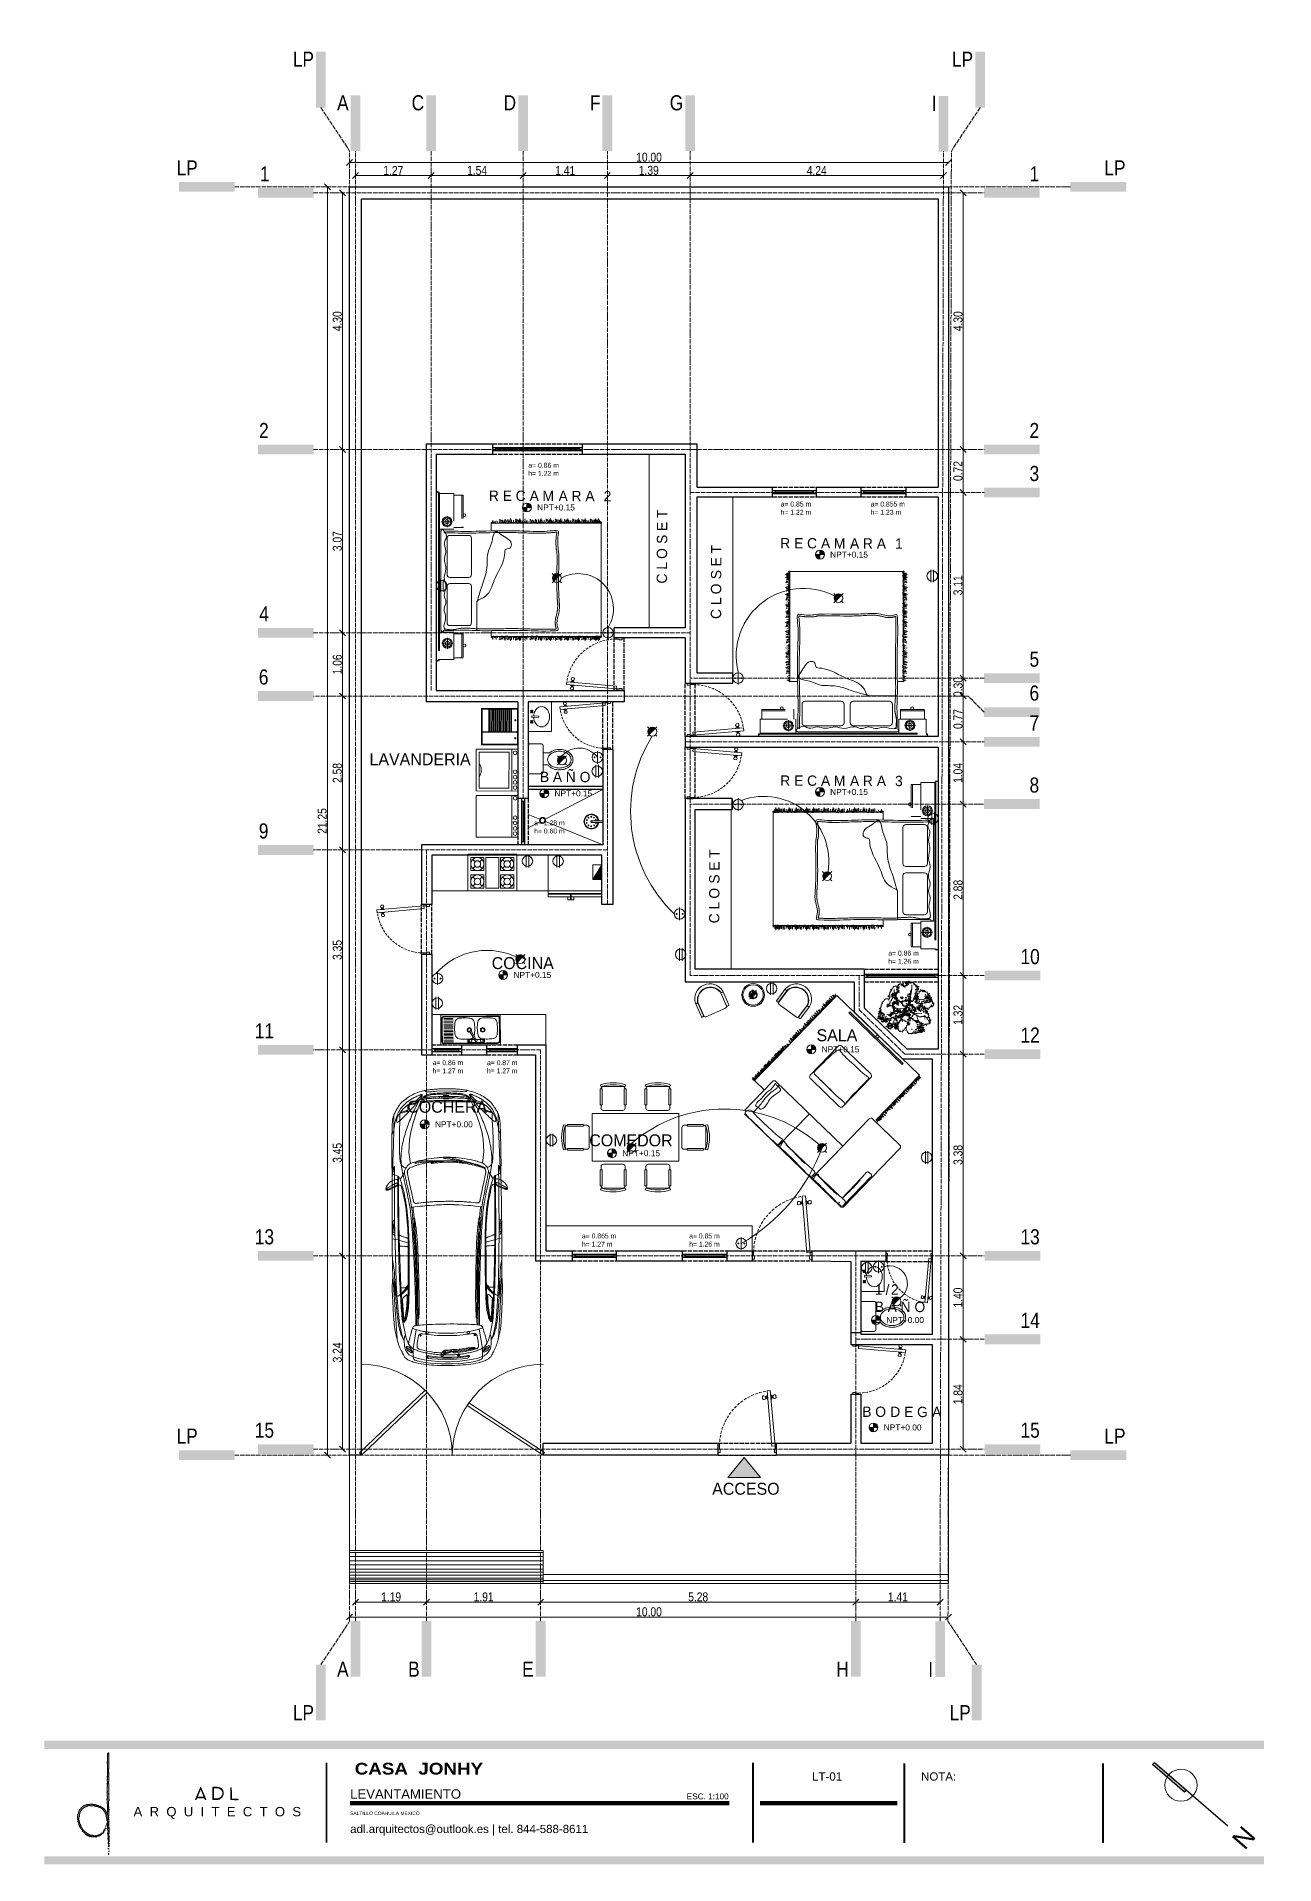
# Paper-space layout 'Doble Carta' of a CAD drawing. Header units: millimetres. Extents: x 0 to 268, y 1 to 396.
# The model-space entities are those that its viewports show. They can reach past a viewport. Long polylines and large blocks are cut down to what shows.
import ezdxf
from ezdxf.enums import TextEntityAlignment as Align
from ezdxf.lldxf.tags import DXFTag

# ---------------------------------------------------------------- set-up
doc = ezdxf.new("R2010")
doc.units = ezdxf.units.MM
for name, pattern in [('ACAD_ISO02W100', [15, 12, -3]), ('ACAD_ISO04W100', [30, 24, -3, 0, -3]), ('CENTER', [2, 1.25, -0.25, 0.25, -0.25]), ('DASHED', [19.05, 12.7, -6.35]), ('DASHED2', [9.525, 6.35, -3.175])]:
    doc.linetypes.add(name, pattern=pattern)
doc.layers.get('0').update_dxf_attribs({"lineweight": 5})
doc.layers.get('Defpoints').update_dxf_attribs({"lineweight": 5})
for name, color, linetype, lineweight in [('0 EJES', 8, 'CENTER', 0), ('0 NIVELES', 8, 'Continuous', 13), ('0 SELLO', 7, 'Continuous', 5), ('1-FINO', 7, 'Continuous', 5), ('12-TEXTOS', 7, 'Continuous', 5), ('14-DIM INTERIOR', 7, 'Continuous', 5), ('16-HERRERIA', 7, 'Continuous', 9), ('17-MUEBLES EXTERIORES B', 7, 'DASHED', 9), ('2 AUTOS', 8, 'Continuous', 5), ('23- ILUMINACION', 32, 'Continuous', 5), ('23.-COTAS GENERALES', 7, 'Continuous', 5), ('5 CORTES', 7, 'Continuous', 9), ('501 ARBOL', 7, 'Continuous', 15), ('7-EJES', 7, 'ACAD_ISO04W100', 5), ('8-MUEBLES', 7, 'Continuous', 9), ('GAS', 30, 'GAS_LINE', 30), ('logo', 7, 'Continuous', 5), ('MUROS', 7, 'Continuous', 30), ('PUERTAS', 251, 'Continuous', 9)]:
    doc.layers.add(name, color=color, linetype=linetype, lineweight=lineweight)
doc.layers.add('11-VEGETACION', color=64, linetype='Continuous', lineweight=9, true_color=0x7aa300)
doc.layers.add('9-MUEBLES FIJOS', color=252, linetype='Continuous', lineweight=9, true_color=0x919191)
doc.layers.add('501 ARBOL poli', color=252, linetype='Continuous', lineweight=15, transparency=0.5)
for name, color, linetype in [('_Ocultar_al_imprimir', 6, 'Continuous'), ('VANOS', 253, 'ACAD_ISO02W100'), ('VENTANAS', 161, 'Continuous')]:
    doc.layers.add(name, color=color, linetype=linetype)
doc.layers.get('_Ocultar_al_imprimir').off()
doc.styles.add('Annotative', font='arial.ttf')
doc.styles.add('Areas', font='GOTHIC.TTF', dxfattribs={"height": 0.2})
doc.styles.add('ARIALNARROW', font='ARIALN.TTF', dxfattribs={"height": 0.13})
doc.styles.add('Letreros', font='GOTHICI.TTF', dxfattribs={"height": 0.1})
doc.styles.add('ROMANS', font='arial.ttf', dxfattribs={"width": 0.8})
doc.styles.get("Standard").update_dxf_attribs({"font": 'arial.ttf'})
doc.styles.add('TEXTOS', font='ARIALN.TTF')
tags = doc.linetypes.add('GAS_LINE', pattern='A,12.7,-5.08,["GAS",Standard,S=2.54,R=0,X=-2.54,Y=-1.27],-6.35', length=24.13).pattern_tags.tags
tags[6] = DXFTag(74, 10)
doc.dimstyles.new('Copy of COTAS-DET', dxfattribs={"dimtxt": 0.15, "dimasz": 0.1, "dimexe": 0.18, "dimexo": 0.0625, "dimgap": 0.01, "dimtad": 1, "dimzin": 0, "dimdsep": 46, "dimtxsty": 'TEXTOS', "dimblk": 'OBLIQUE', "dimcen": 0.04, "dimse1": 1, "dimse2": 1, "dimclrd": 256, "dimclrt": 256, "dimadec": 0, "dimazin": 0, "dimtfac": 1, "dimtofl": 0, "dimtmove": 0, "dimatfit": 3, "dimfxl": 1, "dimtolj": 1, "dimtzin": 0, "dimlwd": -1, "dimarcsym": 0})

psp = doc.layouts.new('Doble Carta')

# ---------------------------------------------------------------- texts
at = {"layer": '0 SELLO', "attachment_point": 1}
for s, width, gutter_width, heights, insert, char_height in [('{\\fArial Black|b0|i0|c0|p34;CASA  JONHY}', 33.6007, 20.45, [0.0828], (68.83, 22.6), 2.5409), ('LT-01', 7.686, 12.5, [0], (167.79, 20.53), 1.779), ('NOTA:', 0.2096, 12.5, [0], (191.37, 20.53), 1.779), ('LEVANTAMIENTO', 69.9198, 12.5, [0], (67.85, 16.88), 2.0327), ('ESC. 1:100', 9.33, 12.5, [0], (140.66, 15.97), 1.27), ('\\pxt301;A  R  Q  U  I  T  E  C  T  O  S', 36.2874, 17.52, [0], (20.98, 13.05), 2.0308), ('{\\Famgdtans dwe edits|c0;SALTILLO COAHUILA MEXICO}', 17.0356, 12.5, [0], (67.85, 12.06), 0.7623), ('adl.arquitectos@outlook.es | tel. 844-588-8611', 73.9937, 12.5, [0], (67.85, 9.18), 1.7786)]:
    psp.add_mtext_dynamic_manual_height_columns(s, width=width, gutter_width=gutter_width, heights=heights, dxfattribs=dict(at, insert=insert, char_height=char_height))
at = {"layer": '0 SELLO', "insert": (258.32, 6.17), "char_height": 4.04, "attachment_point": 1, "rotation": 49.197}
psp.add_mtext_dynamic_manual_height_columns('N', width=0.2059, gutter_width=12.5, heights=[0], dxfattribs=at)

msp = doc.modelspace()

# ---------------------------------------------------------------- texts
at = {"layer": '0 EJES', "color": 18, "linetype": 'Continuous', "true_color": 0x000000, "style": 'ARIALNARROW'}
for s, height, p in [('LP', 0.2528, (2789.791, 1358.246)), ('LP', 0.2528, (2800.832, 1358.246)), ('A', 0.253, (2790.371, 1357.517)), ('C', 0.253, (2791.636, 1357.517)), ('D', 0.253, (2793.176, 1357.517)), ('F', 0.253, (2794.589, 1357.517)), ('G', 0.253, (2795.976, 1357.517)), ('I', 0.253, (2800.218, 1357.507)), ('LP', 0.2528, (2787.844, 1356.426)), ('1', 0.253, (2789.047, 1356.325)), ('1', 0.253, (2789.047, 1356.325)), ('1', 0.253, (2801.938, 1356.325)), ('LP', 0.2528, (2803.385, 1356.426)), ('2', 0.253, (2789.032, 1352.025)), ('2', 0.253, (2801.938, 1352.025)), ('3', 0.253, (2801.938, 1351.305)), ('4', 0.253, (2789.035, 1348.955)), ('5', 0.253, (2801.938, 1348.195)), ('6', 0.253, (2789.028, 1347.895)), ('6', 0.253, (2801.938, 1347.626)), ('7', 0.253, (2801.938, 1347.125)), ('8', 0.253, (2801.938, 1346.085)), ('9', 0.253, (2789.028, 1345.315)), ('10', 0.2528, (2801.948, 1343.21)), ('11', 0.2528, (2789.122, 1341.965)), ('12', 0.2528, (2801.948, 1341.895)), ('13', 0.2528, (2789.122, 1338.515)), ('13', 0.2528, (2801.948, 1338.515)), ('14', 0.2528, (2801.948, 1337.115)), ('LP', 0.2528, (2787.844, 1335.176)), ('15', 0.2528, (2789.122, 1335.275)), ('15', 0.2528, (2801.948, 1335.275)), ('LP', 0.2528, (2803.385, 1335.176)), ('A', 0.253, (2790.371, 1331.27)), ('B', 0.253, (2791.561, 1331.27)), ('E', 0.253, (2793.471, 1331.27)), ('H', 0.253, (2798.749, 1331.27)), ('I', 0.253, (2800.161, 1331.266)), ('LP', 0.2528, (2789.791, 1330.541)), ('LP', 0.2528, (2800.792, 1330.541))]:
    msp.add_text(s, height=height, dxfattribs=at).set_placement(p, align=Align.BOTTOM_RIGHT)
at = {"layer": '12-TEXTOS', "char_height": 0.17283, "attachment_point": 1, "style": 'Letreros'}
for s, insert, width, rotation in [('\\A1;\\pxqc;{\\fCentury Gothic|b0|i0|c0|p34;\\T1.4;RECAMARA 2}', (2792.746, 1351.222), 2.05241, 359.7804), ('\\A1;\\pxqc;{\\fCentury Gothic|b0|i0|c0|p34;\\T1.4;CLOSET}', (2795.532, 1349.7), 1.22144, 89.7804), ('\\A1;\\pxqc;{\\fCentury Gothic|b0|i0|c0|p34;\\T1.4;CLOSET}', (2796.438, 1349.107), 1.22144, 89.7804), ('\\A1;\\pxqc;{\\fCentury Gothic|b0|i0|c0|p34;\\T1.4;RECAMARA 1}', (2797.627, 1350.427), 2.05241, 359.7804), ('\\A1;\\pxqc;{\\fCentury Gothic|b0|i0|c0|p34;\\T1.4;BAÑO}', (2793.542, 1346.511), 0.98781, 359.7804), ('\\A1;\\pxqc;{\\fCentury Gothic|b0|i0|c0|p34;\\T1.4;RECAMARA 3}', (2797.627, 1346.449), 2.05241, 359.7804), ('\\A1;\\pxqc;{\\fCentury Gothic|b0|i0|c0|p34;\\T1.4;CLOSET}', (2796.408, 1344.007), 1.22144, 89.7804), ('\\A1;{\\fCentury Gothic|b0|i0|c0|p34;\\T1.4;1/2\\PBAÑO}', (2799.186, 1337.919), 0.98781, 359.7804), ('\\A1;{\\fCentury Gothic|b0|i0|c0|p34;\\T1.4;BODEGA}', (2798.977, 1335.873), 0.98781, 359.7804)]:
    msp.add_mtext(s, dxfattribs=dict(at, insert=insert, width=width, rotation=rotation))
at = {"layer": '12-TEXTOS', "char_height": 0.2, "attachment_point": 1, "style": 'Areas'}
for s, insert in [('\\A1;{\\H1x;LAVANDERIA}', (2790.721, 1346.819)), ('\\A1;\\pxt2;COCINA', (2792.768, 1343.403)), ('\\A1;\\pxt2;{\\H1x;SALA}', (2798.209, 1342.195)), ('\\A1;{\\H1x;COCHERA}', (2791.354, 1340.996)), ('\\A1;\\pxt2;COMEDOR', (2794.402, 1340.433)), ('\\A1;ACCESO', (2796.461, 1334.595))]:
    msp.add_mtext_dynamic_manual_height_columns(s, width=1.18897, gutter_width=1.25, heights=[0], dxfattribs=dict(at, insert=insert))
at = {"layer": 'VENTANAS', "char_height": 0.0818, "attachment_point": 1}
for s, width, insert in [('a= 0.86 m\\Ph= 1.22 m', 0.52442, (2793.382, 1351.687)), ('a= 0.85 m\\Ph= 1.22 m', 0.52442, (2797.608, 1351.036)), ('a= 0.855 m\\Ph= 1.23 m', 0.56885, (2799.115, 1351.036)), ('a= 1.28 m\\Ph= 0.60 m', 0.56885, (2793.479, 1345.694)), ('a= 0.86 m\\Ph= 1.26 m', 0.56885, (2799.411, 1343.511)), ('a= 0.86 m\\Ph= 1.27 m', 0.56885, (2791.779, 1341.675)), ('a= 0.87 m\\Ph= 1.27 m', 0.56885, (2792.689, 1341.675)), ('a= 0.865 m\\Ph= 1.27 m', 0.56885, (2794.28, 1338.772)), ('a= 0.85 m\\Ph= 1.26 m', 0.56885, (2796.076, 1338.772))]:
    msp.add_mtext_dynamic_manual_height_columns(s, width=width, gutter_width=0.409, heights=[0], dxfattribs=dict(at, insert=insert))

# ---------------------------------------------------------------- blocks, each defined once
blk = doc.blocks.new('NORTE MINIM')
at = {"layer": '16-HERRERIA'}
h = blk.add_hatch(color=256, dxfattribs=at)
h.dxf.hatch_style = 1
h.paths.add_polyline_path([(239.41, 13.95, 0.04463), (239.46, 13.33), (244.46, 13.33), (244.46, 13.95)])
h.paths.add_polyline_path([(235.33, 13.95), (235.33, 13.33), (239.46, 13.33, -0.04463), (239.41, 13.95)])
at = {"layer": '0 SELLO'}
blk.add_circle((242.89, 13.95), 3.48, dxfattribs=at)
at = {"layer": '16-HERRERIA', "lineweight": 30}
for p, q in [((235.33, 13.95), (256.33, 13.95)), ((235.33, 13.33), (235.33, 13.95)), ((244.46, 13.33), (235.33, 13.33)), ((244.46, 13.33), (244.46, 13.95))]:
    blk.add_line(p, q, dxfattribs=at)
blk = doc.blocks.new('logo')
at = {"layer": 'logo', "linetype": 'Continuous'}
h = blk.add_hatch(color=256, dxfattribs=at)
h.dxf.hatch_style = 1
h.paths.add_polyline_path([(17.78, 12.03, -0.006866), (17.79, 12.15, -0.011381), (17.79, 12.25, -0.005101), (17.8, 12.33, -0.380978), (17.81, 12.34, 0.347256), (17.82, 12.35, 0.025535), (17.83, 12.38, 0.026888), (17.83, 12.42, 0.016297), (17.83, 12.47, -0.014606), (17.83, 12.53, -0.015412), (17.83, 12.58, -0.0152), (17.84, 12.63, -0.064748), (17.84, 12.65, 0.13777), (17.85, 12.69, 0.0594), (17.83, 12.75, 0.061125), (17.81, 12.8, 0.239217), (17.78, 12.81, -0.272131), (17.77, 12.82, -0.039276), (17.76, 12.84, -0.035547), (17.75, 12.87, -0.023165), (17.74, 12.91, -0.022242), (17.74, 12.94, -0.051763), (17.74, 12.97, -0.109264), (17.75, 12.99, -0.396354), (17.76, 12.99, 0.56879), (17.77, 12.99, 0.012945), (17.77, 13.06, 0.014892), (17.77, 13.15, 0.006238), (17.76, 13.27, -0.00759), (17.75, 13.41, -0.005231), (17.74, 13.56, -0.005275), (17.74, 13.7, -0.010726), (17.74, 13.82, 0.00769), (17.74, 13.93, 0.024628), (17.74, 14, 0.032642), (17.73, 14.05, 0.349737), (17.72, 14.06, -0.237747), (17.71, 14.07, -0.132431), (17.7, 14.08, -0.065657), (17.7, 14.11, -0.020438), (17.71, 14.15, 0.011331), (17.72, 14.19, 0.008208), (17.72, 14.23, 0.008271), (17.73, 14.28, 0.017798), (17.73, 14.31, -0.059648), (17.74, 14.38, -0.034562), (17.77, 14.45, -0.029374), (17.81, 14.52, -0.262211), (17.83, 14.53, 0.294489), (17.85, 14.54, 0.137737), (17.86, 14.57, 0.104905), (17.85, 14.61, 0.162653), (17.82, 14.62, -0.073943), (17.8, 14.64, -0.284508), (17.81, 14.65, -0.028706), (17.83, 14.67, 0.127574), (17.85, 14.69, 0.111446), (17.85, 14.72, 0.051444), (17.85, 14.76, 0.008328), (17.83, 14.86, -0.023601), (17.82, 14.94, -0.008492), (17.8, 15.05, -0.008387), (17.79, 15.18, -0.009858), (17.78, 15.31, 0.000833), (17.78, 15.44, 0.000517), (17.78, 15.59, 0.000518), (17.77, 15.74, 0.000936), (17.77, 15.87, -0.005906), (17.76, 15.97, -0.009859), (17.76, 16.06, -0.003858), (17.77, 16.13, -0.402453), (17.77, 16.14, 0.38723), (17.78, 16.15, 0.007864), (17.78, 16.19, 0.014219), (17.79, 16.25, 0.008541), (17.78, 16.33, -0.003028), (17.78, 16.68, -0.007212), (17.78, 16.94, -0.007836), (17.78, 17.19, -0.00425), (17.8, 17.49, 0.003051), (17.81, 17.76, 0.016893), (17.81, 17.9, 0.031696), (17.81, 17.99, 0.082826), (17.79, 18.05, -0.020963), (17.77, 18.09, -0.018267), (17.76, 18.12, -0.018665), (17.75, 18.16, -0.050507), (17.74, 18.18, 0.021414), (17.74, 18.2, 0.175026), (17.74, 18.21, 0.454234), (17.73, 18.21, 0.057643), (17.73, 18.2, -0.07888), (17.72, 18.18, -0.105417), (17.71, 18.18, -0.121773), (17.7, 18.17, -0.131106), (17.69, 18.18, -0.157919), (17.67, 18.2, -0.119926), (17.66, 18.23, -0.160001), (17.68, 18.26, -0.270342), (17.7, 18.27, 0.414148), (17.73, 18.29, 0.022646), (17.75, 18.42, 0.016369), (17.77, 18.64, 0.003237), (17.79, 19.05, 0.00284), (17.8, 19.3, 0.011607), (17.8, 19.46, 0.011772), (17.79, 19.56, 0.565079), (17.78, 19.56, -0.234515), (17.76, 19.56, -0.163387), (17.75, 19.58, -0.042025), (17.75, 19.6, -0.042003), (17.75, 19.63, -0.163609), (17.76, 19.65, -0.233983), (17.78, 19.64, 0.238444), (17.79, 19.64, 0.262343), (17.8, 19.65, 0.074389), (17.8, 19.68, 0.015027), (17.79, 19.72, -0.007012), (17.78, 19.77, -0.144666), (17.78, 19.79, -0.061033), (17.8, 19.77, 0.004743), (17.82, 19.75, 0.504684), (17.82, 19.75, 0.247732), (17.83, 19.75, 0.003141), (17.81, 19.78, -0.06834), (17.8, 19.82, -0.012829), (17.8, 19.88, -0.013509), (17.8, 19.95, -0.012002), (17.8, 20.03, 0.011028), (17.8, 20.1, 0.018339), (17.8, 20.16, 0.012764), (17.79, 20.21, 0.376693), (17.78, 20.21, -0.397183), (17.77, 20.22, -0.002241), (17.77, 20.35, -0.00749), (17.76, 20.5, -0.004498), (17.76, 20.67, 0.003229), (17.76, 20.92, 0.01788), (17.75, 21.05, 0.029735), (17.74, 21.13, 0.201461), (17.72, 21.16, -0.042846), (17.7, 21.17, -0.155244), (17.69, 21.18, -0.213899), (17.7, 21.19, -0.087255), (17.71, 21.2, 0.073342), (17.72, 21.22, 0.031916), (17.74, 21.24, 0.030729), (17.75, 21.26, 0.035741), (17.76, 21.28, 0.06669), (17.78, 21.41, 0.002591), (17.79, 21.88, 0.000775), (17.79, 22.38, 0.491788), (17.77, 22.4, -0.153997), (17.76, 22.42, -0.059952), (17.77, 22.44, -0.029031), (17.78, 22.47, 0.050724), (17.79, 22.5, 0.045667), (17.8, 22.54, 0.044311), (17.79, 22.58, 0.041853), (17.78, 22.62, -0.070154), (17.78, 22.67, -0.002634), (17.77, 22.89, -0.004716), (17.77, 23.14, -0.003295), (17.78, 23.43, 0.003091), (17.78, 23.71, 0.005077), (17.78, 23.95, 0.001255), (17.78, 24.16, 0.240124), (17.77, 24.18, -0.199404), (17.76, 24.19, -0.040986), (17.76, 24.22, -0.036827), (17.76, 24.25, -0.026021), (17.77, 24.29, 0.04419), (17.78, 24.39, 0.040367), (17.78, 24.49, 0.040557), (17.76, 24.57, 0.34065), (17.74, 24.59, 0.13168), (17.72, 24.59, 0.024954), (17.69, 24.57, 0.025103), (17.66, 24.54, 0.020731), (17.63, 24.51, 0.073515), (17.58, 24.45, 0.078063), (17.55, 24.37, 0.026943), (17.54, 24.25, 0.001845), (17.52, 23.88, 0.003932), (17.52, 23.66, 0.004034), (17.51, 23.43, 0.003911), (17.51, 23.24, 0.017164), (17.52, 23.12, -0.01396), (17.52, 23.03, -0.018104), (17.52, 22.95, -0.019747), (17.51, 22.88, -0.058481), (17.5, 22.83, 0.029387), (17.49, 22.8, 0.041173), (17.48, 22.77, 0.04733), (17.48, 22.75, 0.216223), (17.49, 22.74, -0.181262), (17.51, 22.71, -0.084697), (17.51, 22.67, -0.081867), (17.5, 22.63, -0.14808), (17.48, 22.6, 0.166716), (17.46, 22.58, 0.075528), (17.46, 22.55, 0.043289), (17.46, 22.5, 0.011932), (17.47, 22.43, -0.027575), (17.49, 22.26, -0.002024), (17.51, 21.81, -0.001754), (17.53, 21.35, -0.034138), (17.53, 21.2, 0.015596), (17.52, 21.11, 0.025617), (17.52, 21.04, 0.02688), (17.53, 20.96, 0.019654), (17.55, 20.88, -0.012081), (17.57, 20.81, -0.068846), (17.57, 20.78, -0.138129), (17.56, 20.75, -0.111724), (17.54, 20.73, 0.160752), (17.52, 20.71, 0.066726), (17.51, 20.67, 0.037355), (17.5, 20.61, 0.009248), (17.51, 20.51, 0.009739), (17.51, 20.43, 0.017673), (17.52, 20.37, 0.014004), (17.52, 20.32, 0.521746), (17.53, 20.31, 0.159057), (17.54, 20.32, 0.033045), (17.55, 20.35, 0.031629), (17.55, 20.37, 0.025275), (17.56, 20.4), (17.56, 20.48), (17.58, 20.4, -0.056398), (17.59, 20.36, -0.053566), (17.59, 20.31, -0.044401), (17.58, 20.26, -0.022858), (17.55, 20.2, 0.046774), (17.53, 20.12, 0.028013), (17.51, 20.03, 0.018), (17.5, 19.89, 0.005044), (17.49, 19.67, -0.0045), (17.48, 19.51, -0.006321), (17.48, 19.36, -0.003908), (17.47, 19.24, -0.08205), (17.46, 19.21, 0.02524), (17.45, 19.18, 0.240957), (17.45, 19.17, 0.299131), (17.46, 19.17, 0.034897), (17.48, 19.18, -0.235071), (17.51, 19.17, -0.247318), (17.52, 19.15, -0.095766), (17.52, 19.1, -0.033211), (17.49, 19.03, 0.081661), (17.46, 18.94, 0.028966), (17.45, 18.82, 0.02608), (17.45, 18.7, 0.151043), (17.48, 18.64, -0.147498), (17.49, 18.6, -0.019559), (17.5, 18.49, -0.019582), (17.5, 18.36, -0.011032), (17.48, 18.2, 0.013345), (17.48, 18.13, 0.038699), (17.48, 18.09, 0.063659), (17.48, 18.06, 0.314816), (17.5, 18.05, -0.199056), (17.51, 18.05, -0.090274), (17.52, 18.03, -0.068277), (17.52, 18.01, -0.046814), (17.52, 17.99, -0.020908), (17.52, 17.97, -0.131624), (17.52, 17.95, -0.189912), (17.51, 17.96, 0.066291), (17.5, 17.97, 0.061256), (17.49, 17.99, 0.065257), (17.48, 17.99, 0.104658), (17.46, 18, 0.306657), (17.45, 17.99, 0.074991), (17.45, 17.97, 0.044566), (17.45, 17.93, 0.016717), (17.45, 17.88, -0.004935), (17.48, 17.74, -0.020331), (17.49, 17.65, -0.03769), (17.49, 17.6, -0.558195), (17.47, 17.59, 0.558126), (17.44, 17.58, 0.009624), (17.43, 17.37, 0.015933), (17.42, 17.15, 0.069758), (17.44, 17.03, -0.08164), (17.45, 16.98, -0.002535), (17.44, 16.81, -0.003307), (17.43, 16.63, -0.056733), (17.42, 16.58, 0.049008), (17.42, 16.55, 0.143339), (17.42, 16.54, 0.211153), (17.43, 16.53, 0.11667), (17.45, 16.53, -0.171698), (17.46, 16.53, -0.101456), (17.47, 16.52, -0.079279), (17.49, 16.5, -0.056719), (17.49, 16.48, -0.045407), (17.49, 16.45, -0.071844), (17.49, 16.43, -0.101067), (17.48, 16.42, -0.215999), (17.47, 16.42, 0.287645), (17.46, 16.41, 0.085232), (17.45, 16.39, 0.049036), (17.45, 16.35, 0.018235), (17.46, 16.31, -0.025528), (17.46, 16.26, -0.041008), (17.46, 16.21, -0.049794), (17.46, 16.18, -0.096862), (17.44, 16.15, 0.152546), (17.42, 16.11, 0.030627), (17.42, 16.02, 0.027138), (17.43, 15.9, 0.01541), (17.46, 15.77, -0.024143), (17.46, 15.72, -0.006036), (17.47, 15.65, -0.006142), (17.48, 15.56, -0.006147), (17.48, 15.47, 0.006121), (17.49, 15.39, 0.005343), (17.49, 15.29, 0.005379), (17.5, 15.21, 0.015853), (17.51, 15.16, -0.008127), (17.51, 15.11, -0.065686), (17.51, 15.08, -0.139155), (17.5, 15.1, 0.150843), (17.48, 15.12, 0.412523), (17.46, 15.12, 0.152019), (17.45, 15.08, 0.068239), (17.46, 15.03, -0.049127), (17.46, 15, -0.058971), (17.46, 14.98, -0.06936), (17.46, 14.96, -0.155125), (17.45, 14.95, 0.143879), (17.44, 14.94, 0.025335), (17.42, 14.91, 0.025627), (17.41, 14.87, 0.020572), (17.4, 14.82, 0.001864), (17.39, 14.75, 0.171588), (17.39, 14.74, 0.562196), (17.4, 14.74, 0.005046), (17.43, 14.78), (17.47, 14.85), (17.47, 14.78, -0.018547), (17.47, 14.7, -0.031591), (17.47, 14.63, -0.034695), (17.46, 14.58, -0.238183), (17.44, 14.56, 0.269289), (17.43, 14.56, 0.066578), (17.43, 14.54, 0.050124), (17.44, 14.51, 0.031318), (17.45, 14.49, -0.03499), (17.46, 14.45, -0.074964), (17.47, 14.42, -0.083724), (17.46, 14.39, -0.053164), (17.45, 14.36, 0.016626), (17.42, 14.32, 0.103436), (17.42, 14.3, 0.467323), (17.42, 14.29, 0.114288), (17.44, 14.3, -0.403978), (17.45, 14.29, -0.079714), (17.46, 14.27, -0.042555), (17.47, 14.23, -0.016671), (17.47, 14.18, 0.002664), (17.48, 13.98, 0.017255), (17.49, 13.88, 0.034932), (17.5, 13.81, 0.059667), (17.52, 13.76, -0.057929), (17.54, 13.73, -0.060506), (17.54, 13.69, -0.04854), (17.54, 13.65, -0.021813), (17.53, 13.59, 0.018558), (17.51, 13.54, 0.023339), (17.51, 13.5, 0.022435), (17.51, 13.47, 0.181154), (17.51, 13.45, -0.372606), (17.51, 13.43, -0.153013), (17.5, 13.42, 0.39106), (17.49, 13.41, 0.044845), (17.49, 13.38, 0.032868), (17.5, 13.34, 0.014422), (17.51, 13.28, -0.01485), (17.53, 13.23, -0.018321), (17.54, 13.17, -0.016923), (17.55, 13.13, -0.114174), (17.54, 13.1, 0.108299), (17.54, 13.09, 0.099675), (17.54, 13.07, 0.095519), (17.55, 13.06, 0.09049), (17.57, 13.05, -0.082718), (17.58, 13.04, -0.065908), (17.6, 13.03, -0.066366), (17.61, 13.01, -0.086702), (17.61, 13, -0.08899), (17.61, 12.98, -0.186642), (17.6, 12.97, -0.154971), (17.58, 12.97, -0.05734), (17.56, 12.97, 0.025227), (17.54, 12.98, 0.209813), (17.53, 12.98, 0.353652), (17.53, 12.97, 0.050779), (17.54, 12.96, -0.088973), (17.54, 12.94, -0.066236), (17.54, 12.92, -0.065226), (17.54, 12.9, -0.080128), (17.53, 12.89, 0.130725), (17.51, 12.83, 0.04218), (17.5, 12.72, 0.040972), (17.52, 12.61, 0.050995), (17.55, 12.51, -0.016286), (17.6, 12.38, -0.046688), (17.62, 12.29, -0.091923), (17.62, 12.23, -0.354371), (17.6, 12.21, -0.136837), (17.58, 12.22, -0.117697), (17.56, 12.23, -0.087458), (17.55, 12.25, -0.045544), (17.55, 12.28, 0.024598), (17.55, 12.32, 0.016821), (17.54, 12.35, 0.016987), (17.54, 12.39, 0.032594), (17.53, 12.41, 0.788766), (17.52, 12.41, 0.027414), (17.51, 12.34, 0.011699), (17.52, 12.2, 0.003632), (17.54, 11.98, -0.020738), (17.54, 11.92, -0.006507), (17.54, 11.82, -0.006485), (17.54, 11.71, -0.007136), (17.53, 11.61, -0.002961), (17.52, 11.47, -0.040053), (17.51, 11.43, -0.692553), (17.51, 11.43, -0.068094), (17.5, 11.46, -0.000358), (17.49, 11.5, -0.00014), (17.47, 11.57, -0.00013), (17.46, 11.64, -0.00017), (17.44, 11.71, 0.017071), (17.43, 11.78, 0.019239), (17.41, 11.84, 0.01885), (17.39, 11.89, 0.091428), (17.37, 11.91, -0.068428), (17.35, 11.93, -0.012896), (17.33, 11.99, -0.013566), (17.3, 12.05, -0.012063), (17.27, 12.11, 0.011797), (17.25, 12.18, 0.013384), (17.22, 12.24, 0.012629), (17.19, 12.29, 0.069145), (17.17, 12.31, -0.078955), (17.16, 12.33, -0.058203), (17.15, 12.35, -0.058141), (17.15, 12.38, -0.078338), (17.15, 12.4, 0.205169), (17.15, 12.44, 0.03644), (17.11, 12.5, 0.024172), (17.04, 12.58, 0.006363), (16.92, 12.71, 0.00929), (16.81, 12.82, 0.0104), (16.71, 12.91, 0.009769), (16.62, 12.99, 0.053274), (16.56, 13.02, -0.012903), (16.51, 13.05, -0.007344), (16.46, 13.08, -0.007329), (16.41, 13.12, -0.012019), (16.36, 13.15, 0.012954), (16.32, 13.18, 0.00982), (16.27, 13.21, 0.009939), (16.22, 13.23, 0.022678), (16.19, 13.25, -0.034347), (16.16, 13.27, -0.033551), (16.13, 13.29, -0.035483), (16.11, 13.31, -0.096313), (16.09, 13.33, 0.128611), (16.08, 13.34, 0.063092), (16.06, 13.36, 0.056323), (16.03, 13.36, 0.052924), (16.01, 13.37, -0.024023), (15.9, 13.37, -0.040536), (15.81, 13.39, -0.054156), (15.75, 13.41, -0.381692), (15.74, 13.44, 0.241932), (15.73, 13.47, 0.120874), (15.7, 13.5, 0.062093), (15.64, 13.53, 0.020038), (15.54, 13.55, -0.017588), (15.5, 13.56, -0.018437), (15.46, 13.57, -0.018431), (15.42, 13.58, -0.073746), (15.4, 13.6, 0.030431), (15.38, 13.61, 0.168053), (15.37, 13.61, 0.295025), (15.37, 13.6, 0.081728), (15.36, 13.59, 0.153055), (15.37, 13.58, 0.055601), (15.38, 13.56, 0.048634), (15.4, 13.55, 0.041159), (15.43, 13.54, -0.003428), (15.47, 13.52, -0.481463), (15.46, 13.51, -0.002417), (15.41, 13.51, -0.07502), (15.38, 13.51, -0.035526), (15.34, 13.53, -0.033714), (15.29, 13.55, -0.036727), (15.25, 13.58, 0.059132), (15.18, 13.63, 0.046562), (15.08, 13.67, 0.028643), (14.95, 13.7, 0.007101), (14.73, 13.73, -0.007427), (14.64, 13.74, -0.006905), (14.55, 13.76, -0.006903), (14.47, 13.77, -0.023066), (14.42, 13.79, 0.016434), (14.38, 13.8, 0.063663), (14.35, 13.81, 0.126231), (14.33, 13.8, 0.186653), (14.32, 13.79, -0.197024), (14.3, 13.76, -0.132153), (14.26, 13.76, -0.086307), (14.22, 13.77, -0.044798), (14.16, 13.8, 0.104572), (14.1, 13.82, 0.032563), (13.98, 13.83, 0.028065), (13.88, 13.83, 0.235909), (13.84, 13.81, -0.152388), (13.82, 13.8, -0.029232), (13.8, 13.79, -0.028715), (13.76, 13.78, -0.023004), (13.72, 13.77, 0.029526), (13.68, 13.77, 0.026358), (13.64, 13.75, 0.027284), (13.6, 13.74, 0.070356), (13.57, 13.73, -0.034638), (13.55, 13.71, -0.165296), (13.53, 13.7, -0.172719), (13.51, 13.71, -0.038586), (13.5, 13.73, 0.055871), (13.48, 13.75, 0.112325), (13.46, 13.76, 0.12677), (13.44, 13.76, 0.082304), (13.42, 13.75, -0.05131), (13.4, 13.74, -0.026458), (13.38, 13.74, -0.025993), (13.35, 13.73, -0.035555), (13.32, 13.73, 0.064355), (13.3, 13.73, 0.061147), (13.28, 13.72, 0.06578), (13.26, 13.7, 0.108713), (13.25, 13.69, -0.119272), (13.24, 13.67, -0.069722), (13.22, 13.66, -0.063319), (13.19, 13.65, -0.062322), (13.17, 13.65, -0.007071), (13.13, 13.65, -0.823514), (13.13, 13.66, -0.012815), (13.15, 13.66, 0.050055), (13.17, 13.67, 0.059251), (13.19, 13.68, 0.069304), (13.2, 13.69, 0.151553), (13.2, 13.7, 0.419241), (13.19, 13.72, 0.0644), (13.14, 13.71, 0.050642), (13.08, 13.69, 0.060399), (13.04, 13.66, -0.056517), (12.98, 13.62, -0.040378), (12.92, 13.59, -0.043918), (12.86, 13.58, -0.460458), (12.84, 13.59, 0.359025), (12.84, 13.6, 0.109392), (12.82, 13.6, 0.057051), (12.8, 13.59, 0.027076), (12.77, 13.57, -0.032687), (12.75, 13.56, -0.040625), (12.72, 13.55, -0.045342), (12.69, 13.54, -0.166324), (12.68, 13.55, 0.25859), (12.66, 13.55, 0.022239), (12.62, 13.52, 0.024926), (12.57, 13.49, 0.016547), (12.52, 13.45, -0.015795), (12.47, 13.41, -0.023918), (12.42, 13.38, -0.020749), (12.38, 13.35, -0.262059), (12.37, 13.36, 0.143957), (12.36, 13.36, 0.323602), (12.35, 13.35, 0.090251), (12.34, 13.33, -0.155189), (12.34, 13.31, -0.037247), (12.31, 13.28, -0.034739), (12.28, 13.26, -0.028398), (12.25, 13.23, 0.021739), (12.21, 13.2, 0.015908), (12.16, 13.17, 0.016131), (12.12, 13.13, 0.033918), (12.1, 13.1, -0.037046), (12.07, 13.08, -0.037954), (12.05, 13.06, -0.040753), (12.02, 13.04, -0.110826), (12, 13.04, 0.111987), (11.97, 13.03, 0.246845), (11.96, 13.01, 0.244897), (11.96, 12.99, 0.110986), (11.99, 12.97, -0.36127), (12, 12.95, -0.124878), (11.99, 12.92, -0.085569), (11.95, 12.88, -0.149047), (11.91, 12.87, 0.17726), (11.9, 12.86, 0.052454), (11.88, 12.84, 0.045452), (11.86, 12.82, 0.035592), (11.85, 12.79, -0.029269), (11.83, 12.75, -0.039463), (11.82, 12.73, -0.044284), (11.8, 12.71, -0.198429), (11.79, 12.7, 0.002787), (11.78, 12.7, 0.00207), (11.76, 12.7, 0.00209), (11.75, 12.7, 0.004716), (11.74, 12.7, 0.261371), (11.71, 12.69, 0.008934), (11.66, 12.57, 0.008379), (11.6, 12.46, 0.362647), (11.61, 12.43, -0.105135), (11.6, 12.41, -0.05631), (11.6, 12.4, -0.037498), (11.58, 12.38, 0.093368), (11.57, 12.36, 0.050408), (11.56, 12.34, 0.047542), (11.56, 12.3, 0.052649), (11.56, 12.27, -0.054209), (11.56, 12.24, -0.043142), (11.56, 12.21, -0.044571), (11.55, 12.18, -0.078751), (11.54, 12.16, 0.06649), (11.5, 12.1, 0.026207), (11.46, 12.01, 0.0264), (11.44, 11.91, 0.052874), (11.43, 11.84, -0.037263), (11.43, 11.81, -0.07866), (11.42, 11.78, -0.124928), (11.41, 11.77, -0.203388), (11.39, 11.77, 0.228499), (11.38, 11.76, 0.098171), (11.37, 11.75, 0.063867), (11.36, 11.72, 0.031779), (11.35, 11.68, -0.028713), (11.34, 11.65, -0.056254), (11.34, 11.62, -0.09646), (11.33, 11.61, -0.338096), (11.32, 11.61, 0.257672), (11.3, 11.61, 0.089759), (11.29, 11.6, 0.061713), (11.27, 11.58, 0.036939), (11.26, 11.55, 0.006551), (11.24, 11.49, 0.153805), (11.24, 11.47, 0.510251), (11.25, 11.46, 0.025139), (11.28, 11.49, -0.049596), (11.31, 11.5, -0.458877), (11.32, 11.5, -0.113491), (11.32, 11.48, -0.005648), (11.31, 11.4, -0.024999), (11.3, 11.35, -0.029648), (11.29, 11.31, -0.030716), (11.27, 11.27, -0.135836), (11.26, 11.26, 0.074065), (11.24, 11.24, 0.174639), (11.23, 11.23, 0.119307), (11.24, 11.21, 0.026632), (11.25, 11.18, -0.015843), (11.28, 11.13, -0.146415), (11.29, 11.11, -0.156307), (11.28, 11.09, -0.01878), (11.24, 11.05, 0.036214), (11.23, 11.03, 0.097487), (11.22, 11.01, 0.160796), (11.22, 11, 0.158961), (11.23, 10.99, -0.195712), (11.24, 10.97, -0.013283), (11.25, 10.91, -0.017454), (11.26, 10.84, -0.012114), (11.27, 10.75, 0.012988), (11.28, 10.66, 0.023351), (11.29, 10.59, 0.026756), (11.31, 10.53, 0.115793), (11.33, 10.5, -0.10439), (11.35, 10.47, -0.058508), (11.36, 10.43, -0.038927), (11.36, 10.37, -0.013332), (11.36, 10.29, 0.01569), (11.35, 10.2, 0.043784), (11.36, 10.13, 0.055757), (11.37, 10.08, 0.041616), (11.4, 10.03, -0.018878), (11.42, 9.99, -0.019914), (11.44, 9.95, -0.020006), (11.45, 9.92, -0.079771), (11.46, 9.9, 0.119491), (11.46, 9.88, 0.075188), (11.47, 9.86, 0.068343), (11.49, 9.85, 0.066642), (11.51, 9.84, -0.050781), (11.53, 9.83, -0.059735), (11.55, 9.82, -0.069722), (11.56, 9.81, -0.149851), (11.57, 9.79, -0.088124), (11.56, 9.78, -0.285281), (11.55, 9.77, -0.12738), (11.54, 9.78, 0.240382), (11.53, 9.78, 0.13391), (11.52, 9.77, 0.081014), (11.51, 9.75, 0.042669), (11.51, 9.73, 0.071379), (11.5, 9.63, 0.069204), (11.53, 9.54, 0.057373), (11.59, 9.44, 0.030316), (11.68, 9.33, -0.015336), (11.73, 9.27, -0.023561), (11.77, 9.22, -0.020119), (11.8, 9.17, -0.275432), (11.8, 9.15, -0.315459), (11.79, 9.15, -0.086841), (11.76, 9.16, -0.050613), (11.73, 9.18, -0.021291), (11.7, 9.22, 0.001792), (11.65, 9.27, 0.104018), (11.64, 9.28, 0.721245), (11.64, 9.27, 0.005398), (11.66, 9.23, -0.022409), (11.68, 9.2, -0.021347), (11.69, 9.17, -0.021862), (11.7, 9.14, -0.067719), (11.71, 9.11, 0.083493), (11.71, 9.1, 0.066008), (11.72, 9.08, 0.066285), (11.73, 9.06, 0.085908), (11.75, 9.05, -0.078173), (11.76, 9.04, -0.026256), (11.79, 9.02, -0.025384), (11.81, 9, -0.02645), (11.83, 8.97, -0.01641), (11.85, 8.94, -0.058967), (11.85, 8.92, -0.684991), (11.85, 8.92, 0.067208), (11.84, 8.92, 0.140548), (11.83, 8.92, 0.190854), (11.82, 8.92, 0.136606), (11.82, 8.91, 0.150227), (11.82, 8.9, 0.064201), (11.83, 8.89, 0.055413), (11.85, 8.87, 0.047319), (11.87, 8.87, -0.135902), (11.91, 8.84, -0.024906), (11.96, 8.77, -0.026146), (12.01, 8.7, -0.575821), (12, 8.68, 0.600027), (11.99, 8.67, 0.006277), (12.06, 8.56, 0.012908), (12.14, 8.46, 0.042589), (12.2, 8.4, -0.030757), (12.22, 8.37, -0.044002), (12.24, 8.35, -0.052213), (12.25, 8.33, -0.224665), (12.24, 8.32, 0.369284), (12.25, 8.3, 0.089752), (12.27, 8.29, 0.036433), (12.33, 8.27, 0.007531), (12.43, 8.25, -0.008151), (12.5, 8.24, -0.17051), (12.52, 8.23, -0.340167), (12.52, 8.21, -0.02779), (12.49, 8.18, -0.058456), (12.45, 8.14, -0.159455), (12.41, 8.13, -0.326473), (12.38, 8.15, -0.147314), (12.38, 8.19, 0.051034), (12.39, 8.21, 0.227032), (12.38, 8.23, 0.169733), (12.37, 8.24, 0.02717), (12.33, 8.24), (12.25, 8.24), (12.36, 8.13, 0.015287), (12.41, 8.08, 0.048981), (12.44, 8.05, 0.097371), (12.47, 8.05, 0.305055), (12.48, 8.05, -0.198377), (12.49, 8.06, -0.274659), (12.5, 8.06, -0.097422), (12.52, 8.04, -0.024534), (12.52, 8.01, 0.034204), (12.54, 7.97, 0.120378), (12.55, 7.95, 0.163312), (12.57, 7.94, 0.079458), (12.6, 7.95, -0.032276), (12.62, 7.95, -0.193099), (12.64, 7.95, -0.272136), (12.64, 7.94, -0.059598), (12.64, 7.92, 0.100594), (12.63, 7.9, 0.139362), (12.64, 7.88, 0.119398), (12.65, 7.87, 0.062877), (12.67, 7.86, -0.062746), (12.69, 7.85, -0.08808), (12.71, 7.84, -0.1112), (12.71, 7.83, -0.16045), (12.71, 7.81, 0.264375), (12.72, 7.76, 0.072699), (12.78, 7.71, 0.061025), (12.87, 7.66, 0.064347), (12.96, 7.64, -0.010995), (13.04, 7.63, -0.125514), (13.07, 7.62, -0.243265), (13.08, 7.59, -0.051676), (13.07, 7.55), (13.06, 7.48), (13.24, 7.5, -0.011718), (13.33, 7.51, -0.039388), (13.4, 7.51, -0.05948), (13.44, 7.5, -0.06904), (13.48, 7.48, -0.054508), (13.51, 7.46, -0.546355), (13.51, 7.44, -0.075353), (13.48, 7.44, -0.002939), (13.35, 7.44, 0.00514), (13.23, 7.44, 0.070884), (13.18, 7.43, 0.260429), (13.17, 7.41, 0.126639), (13.17, 7.38, 0.113412), (13.19, 7.33, 0.078748), (13.24, 7.28, 0.063293), (13.32, 7.25, 0.038143), (13.41, 7.23), (13.52, 7.21), (13.43, 7.25, -0.011345), (13.4, 7.26, -0.012929), (13.36, 7.28, -0.012148), (13.34, 7.3, -0.067991), (13.32, 7.31, -0.595672), (13.33, 7.32, -0.059922), (13.38, 7.33, -0.036929), (13.45, 7.32, -0.04397), (13.52, 7.3, -0.02348), (13.56, 7.28, -0.122861), (13.58, 7.27, -0.246897), (13.58, 7.25, -0.11089), (13.57, 7.24, 0.129528), (13.56, 7.22, 0.193065), (13.56, 7.2, 0.100976), (13.58, 7.18, 0.023145), (13.61, 7.15, 0.028339), (13.64, 7.14, 0.024945), (13.68, 7.12, 0.025748), (13.71, 7.11, 0.065975), (13.74, 7.1, -0.08309), (13.77, 7.1, -0.034792), (13.8, 7.09, -0.033206), (13.83, 7.07, -0.036841), (13.86, 7.04), (13.92, 6.98), (13.92, 7.07, -0.066042), (13.93, 7.14, -0.0804), (13.96, 7.2, -0.116925), (14, 7.23, -0.275169), (14.03, 7.23, -0.106198), (14.04, 7.22, -0.081806), (14.05, 7.2, -0.077784), (14.05, 7.18, -0.081029), (14.05, 7.17, 0.015716), (14.04, 7.14, 0.371801), (14.04, 7.14, 0.281061), (14.05, 7.14, 0.011813), (14.07, 7.16, -0.061003), (14.09, 7.17, -0.15575), (14.11, 7.17, -0.13595), (14.13, 7.16, -0.042165), (14.15, 7.14, -0.041362), (14.16, 7.12, -0.178548), (14.17, 7.1, -0.159844), (14.16, 7.08, -0.031521), (14.13, 7.06, 0.095115), (14.1, 7.03, 0.41035), (14.11, 7, 0.117338), (14.15, 6.99, 0.013764), (14.26, 6.98, 0.022185), (14.32, 6.98, 0.032553), (14.38, 6.98, 0.037806), (14.43, 6.99, 0.065352), (14.47, 7.01, -0.050591), (14.51, 7.03, -0.079183), (14.54, 7.04, -0.059438), (14.59, 7.04, -0.017746), (14.66, 7.02, 0.017408), (14.71, 7.01, 0.011383), (14.77, 7, 0.011451), (14.84, 7, 0.021433), (14.89, 6.99, -0.023536), (14.94, 6.99, -0.018882), (14.99, 6.98, -0.019272), (15.03, 6.97, -0.045231), (15.07, 6.96, 0.047777), (15.1, 6.95, 0.08097), (15.14, 6.95, 0.071896), (15.17, 6.96, 0.03069), (15.21, 6.98, 0.011001), (15.25, 7, 0.111223), (15.26, 7.01, 0.495198), (15.26, 7.02, 0.07435), (15.24, 7.02, 0.046054), (15.22, 7.02, 0.024344), (15.19, 7.01, 0.02401), (15.16, 7, 0.034008), (15.14, 6.99, -0.025453), (15.12, 6.98, -0.09586), (15.1, 6.98, -0.214864), (15.09, 6.98, -0.184953), (15.09, 6.99, -0.240727), (15.11, 7.04, -0.031154), (15.2, 7.09, -0.035498), (15.3, 7.14, -0.098137), (15.38, 7.15, 0.055897), (15.43, 7.16, 0.047919), (15.47, 7.17, 0.044273), (15.51, 7.19, 0.03491), (15.56, 7.22, -0.027065), (15.6, 7.25, -0.02747), (15.64, 7.28, -0.028551), (15.67, 7.29, -0.092071), (15.7, 7.3, -0.165515), (15.73, 7.29, -0.201512), (15.75, 7.26, -0.19362), (15.74, 7.22, -0.156835), (15.71, 7.2, 0.006034), (15.64, 7.18, 0.042004), (15.6, 7.16, 0.235899), (15.6, 7.15, 0.352956), (15.6, 7.14, 0.188288), (15.66, 7.14, 0.007759), (15.85, 7.22, 0.007408), (16.04, 7.31, 0.20448), (16.08, 7.35, 0.043776), (16.08, 7.37, 0.279764), (16.08, 7.37, 0.260995), (16.07, 7.37, 0.039714), (16.06, 7.37, -0.336267), (16.04, 7.37, -0.333529), (16.04, 7.38, -0.047669), (16.07, 7.42, -0.014873), (16.11, 7.47, -0.041945), (16.15, 7.52, -0.043779), (16.21, 7.55, -0.165177), (16.23, 7.56, -0.542017), (16.24, 7.55, 0.024689), (16.23, 7.53, 0.368188), (16.23, 7.52, 0.272754), (16.24, 7.52, 0.018157), (16.25, 7.53, 0.01579), (16.31, 7.57, 0.071885), (16.34, 7.59, 0.198261), (16.34, 7.61, 0.237229), (16.33, 7.63, -0.216665), (16.33, 7.64, -0.115947), (16.33, 7.66, -0.066774), (16.34, 7.69, -0.025466), (16.36, 7.72, 0.017534), (16.39, 7.76, 0.079112), (16.4, 7.78, 0.241135), (16.4, 7.79, 0.230171), (16.38, 7.8, 0.118258), (16.37, 7.79, 0.048332), (16.35, 7.78, 0.044248), (16.33, 7.76, 0.042939), (16.31, 7.74, -0.052328), (16.3, 7.72, -0.077635), (16.28, 7.71, -0.098966), (16.26, 7.7, -0.156321), (16.24, 7.7, 0.017747), (16.23, 7.71, 0.210415), (16.23, 7.71, 0.481872), (16.22, 7.71, 0.033635), (16.23, 7.7, -0.359413), (16.23, 7.69, -0.050652), (16.21, 7.66, -0.039077), (16.18, 7.64, -0.022213), (16.13, 7.61, 0.013469), (16.09, 7.59, 0.034553), (16.06, 7.57, 0.101745), (16.05, 7.56, 0.556096), (16.05, 7.55, -0.212159), (16.07, 7.54, -0.271814), (16.07, 7.53, -0.082478), (16.06, 7.51, -0.016566), (16.03, 7.48, -0.013911), (15.99, 7.44, -0.12668), (15.97, 7.43, -0.241444), (15.95, 7.43, -0.062259), (15.93, 7.45, 0.042179), (15.91, 7.47, 0.12004), (15.9, 7.48, 0.192529), (15.89, 7.48, 0.138207), (15.88, 7.47, 0.08218), (15.87, 7.46, 0.160732), (15.87, 7.45, 0.182602), (15.88, 7.44, 0.109551), (15.89, 7.44, -0.141593), (15.9, 7.43, -0.262745), (15.91, 7.42, -0.083321), (15.9, 7.41, -0.102279), (15.89, 7.4, -0.162163), (15.88, 7.39, -0.120609), (15.87, 7.4, -0.044799), (15.85, 7.41, 0.157057), (15.82, 7.42, 0.066153), (15.78, 7.42, 0.03899), (15.72, 7.4, 0.01085), (15.64, 7.37, -0.016776), (15.41, 7.28, -0.020647), (15.2, 7.22, -0.021145), (15.03, 7.19, -0.642399), (15.02, 7.21, 0.121165), (15.02, 7.22, 0.187433), (15.02, 7.23, 0.151678), (15.01, 7.24, 0.074842), (14.99, 7.24, 0.06484), (14.98, 7.24, 0.051887), (14.96, 7.23, 0.053429), (14.94, 7.22, 0.084537), (14.93, 7.21, -0.241068), (14.9, 7.19, -0.05921), (14.85, 7.2, -0.018866), (14.73, 7.22, -0.001347), (14.43, 7.3, 0.023447), (14.37, 7.31, 0.00816), (14.28, 7.32, 0.008084), (14.18, 7.33, 0.009334), (14.08, 7.34, -0.012107), (13.95, 7.35, -0.046746), (13.87, 7.36, -0.055466), (13.8, 7.39, -0.022005), (13.72, 7.45, 0.010945), (13.65, 7.49, 0.007565), (13.58, 7.53, 0.007632), (13.51, 7.57, 0.015486), (13.45, 7.6, -0.023383), (13.4, 7.63, -0.014438), (13.33, 7.66, -0.014472), (13.28, 7.71, -0.025089), (13.23, 7.74, -0.00637), (13.19, 7.78, -0.017972), (13.17, 7.8, -0.110379), (13.16, 7.82, 0.071881), (13.18, 7.81, 0.310879), (13.19, 7.81, 0.224438), (13.19, 7.82, 0.034078), (13.18, 7.84, 0.074147), (13.17, 7.86, 0.168049), (13.16, 7.86, 0.139136), (13.14, 7.86, 0.045222), (13.12, 7.85, -0.076311), (13.09, 7.84, -0.124531), (13.07, 7.85, -0.098548), (13.05, 7.86, -0.035831), (13.02, 7.89, 0.036624), (12.99, 7.91, 0.010343), (12.94, 7.95, 0.010383), (12.88, 8, 0.010765), (12.82, 8.04, -0.016941), (12.77, 8.08, -0.02343), (12.72, 8.11, -0.021255), (12.68, 8.15, -0.190172), (12.68, 8.17, 0.138699), (12.67, 8.18, 0.072275), (12.66, 8.2, 0.062978), (12.64, 8.21, 0.05595), (12.62, 8.22, -0.05315), (12.59, 8.23, -0.116925), (12.58, 8.24, -0.147143), (12.57, 8.26, -0.105151), (12.57, 8.28, 0.142786), (12.58, 8.3, 0.100524), (12.57, 8.32, 0.072681), (12.55, 8.35, 0.036358), (12.51, 8.37, -0.040881), (12.48, 8.39, -0.021939), (12.44, 8.42, -0.021703), (12.41, 8.46, -0.031622), (12.38, 8.5, -0.007003), (12.27, 8.68, -0.005428), (12.16, 8.87, -0.001708), (12.05, 9.06, -0.129785), (12.04, 9.09, 0.09573), (12.04, 9.11, 0.034647), (12.03, 9.13, 0.032831), (12.01, 9.15, 0.03347), (12, 9.16, -0.063973), (11.98, 9.18, -0.028914), (11.97, 9.21, -0.028046), (11.95, 9.25, -0.034222), (11.95, 9.28, 0.018525), (11.94, 9.32, 0.010183), (11.93, 9.36, 0.010148), (11.91, 9.41, 0.015983), (11.9, 9.45, -0.020835), (11.89, 9.48, -0.015009), (11.87, 9.53, -0.015202), (11.87, 9.57, -0.031479), (11.86, 9.6, 0.072487), (11.85, 9.63, 0.076383), (11.84, 9.66, 0.070099), (11.81, 9.68, 0.048865), (11.78, 9.7, -0.031818), (11.75, 9.72, -0.038445), (11.73, 9.74, -0.04219), (11.71, 9.76, -0.154979), (11.7, 9.77, 0.016544), (11.69, 9.87, 0.020261), (11.68, 9.96, 0.02234), (11.66, 10.04, 0.045316), (11.63, 10.1, -0.035276), (11.62, 10.14, -0.022571), (11.61, 10.18, -0.022674), (11.6, 10.22, -0.038833), (11.59, 10.26, 0.030887), (11.59, 10.29, 0.03672), (11.59, 10.32, 0.039844), (11.58, 10.35, 0.147967), (11.57, 10.36, -0.20821), (11.56, 10.38, -0.015734), (11.55, 10.43, -0.019699), (11.54, 10.49, -0.0136), (11.54, 10.57, 0.012996), (11.54, 10.65, 0.024987), (11.53, 10.71, 0.025179), (11.52, 10.75, 0.254394), (11.51, 10.77, -0.209586), (11.5, 10.78, -0.102413), (11.49, 10.8, -0.054933), (11.49, 10.83, -0.016082), (11.51, 10.88, 0.018054), (11.52, 10.93, 0.020664), (11.52, 10.97, 0.020297), (11.53, 11, 0.100279), (11.52, 11.02, -0.176403), (11.52, 11.04, -0.046974), (11.53, 11.07, -0.041624), (11.55, 11.09, -0.032619), (11.58, 11.12, 0.042901), (11.62, 11.17, 0.096535), (11.65, 11.22, 0.21386), (11.64, 11.25, 0.303581), (11.61, 11.26, -0.559751), (11.61, 11.27, -0.117417), (11.61, 11.28, -0.02926), (11.63, 11.3, 0.180802), (11.66, 11.35, 0.022752), (11.68, 11.49, 0.019589), (11.69, 11.62, 0.330937), (11.67, 11.66, -0.354882), (11.66, 11.67, -0.036873), (11.67, 11.7, -0.032895), (11.68, 11.73, -0.019404), (11.7, 11.78, 0.025794), (11.72, 11.83, 0.012181), (11.75, 11.9, 0.012035), (11.77, 11.98, 0.016628), (11.79, 12.04, -0.012831), (11.8, 12.11, -0.020263), (11.82, 12.16, -0.015321), (11.83, 12.2, -0.30213), (11.84, 12.2, 0.240311), (11.85, 12.21, 0.021275), (11.87, 12.24, 0.024116), (11.89, 12.27, 0.016325), (11.91, 12.32, -0.03711), (11.94, 12.37, -0.01778), (11.97, 12.43, -0.017493), (12.02, 12.49, -0.023855), (12.07, 12.54, 0.015553), (12.11, 12.59, 0.01411), (12.15, 12.65, 0.01429), (12.19, 12.7, 0.043261), (12.21, 12.73, -0.04584), (12.23, 12.77, -0.031881), (12.25, 12.8, -0.032275), (12.28, 12.83, -0.055786), (12.31, 12.85, 0.046505), (12.34, 12.86, 0.02611), (12.37, 12.89, 0.025852), (12.4, 12.92, 0.038054), (12.42, 12.95, -0.13096), (12.49, 13.03, -0.010364), (12.74, 13.16, -0.014098), (12.99, 13.28, -0.058881), (13.15, 13.33, 0.064298), (13.24, 13.36, 0.028622), (13.35, 13.42, 0.029539), (13.43, 13.48, 0.595075), (13.43, 13.5, -0.215992), (13.41, 13.52, -0.255424), (13.41, 13.54, -0.144618), (13.44, 13.56, -0.098856), (13.47, 13.56, -0.093376), (13.49, 13.56, -0.315991), (13.5, 13.54, -0.131946), (13.49, 13.53, 0.524502), (13.5, 13.52, 0.021781), (13.55, 13.51, 0.018965), (13.64, 13.51, 0.006771), (13.76, 13.51, -0.010454), (13.89, 13.5, -0.006026), (14.05, 13.49, -0.006019), (14.21, 13.48, -0.010019), (14.34, 13.47, 0.00756), (14.46, 13.45, 0.01445), (14.55, 13.45, 0.009038), (14.62, 13.44, 0.317662), (14.64, 13.45, -0.122714), (14.64, 13.46, -0.066226), (14.66, 13.47, -0.059701), (14.67, 13.48, -0.057786), (14.69, 13.48, -0.078093), (14.7, 13.48, -0.255218), (14.71, 13.46, -0.145376), (14.71, 13.45, 0.238444), (14.71, 13.44, 0.262343), (14.72, 13.43, 0.074389), (14.74, 13.43, 0.015027), (14.79, 13.44, -0.007238), (14.83, 13.44, -0.137431), (14.86, 13.44, -0.066868), (14.84, 13.42, 0.042877), (14.82, 13.41, 0.560146), (14.82, 13.4, 0.113166), (14.84, 13.4, 0.007285), (14.88, 13.41, -0.041454), (14.93, 13.41, -0.051648), (14.97, 13.41, -0.053024), (15.01, 13.4, -0.047547), (15.04, 13.38, 0.046459), (15.08, 13.36, 0.052422), (15.11, 13.35, 0.052671), (15.15, 13.35, 0.047675), (15.19, 13.35, -0.087861), (15.25, 13.36, -0.025532), (15.33, 13.34, -0.018877), (15.44, 13.31, -0.006983), (15.6, 13.25, 0.005818), (15.73, 13.21, 0.007658), (15.85, 13.17, 0.005764), (15.95, 13.14, 0.071008), (15.99, 13.14, -0.050151), (16.02, 13.14, -0.071089), (16.04, 13.13, -0.092326), (16.05, 13.12, -0.186845), (16.06, 13.11, 0.189722), (16.07, 13.07, 0.015452), (16.14, 13, 0.015954), (16.21, 12.94, 0.175573), (16.25, 12.92, -0.18938), (16.29, 12.91, -0.004877), (16.45, 12.76, -0.010611), (16.6, 12.61, -0.038564), (16.68, 12.51, 0.021332), (16.71, 12.47, 0.02765), (16.75, 12.43, 0.02754), (16.78, 12.4, 0.166197), (16.79, 12.4, -0.127006), (16.81, 12.39, -0.099651), (16.82, 12.38, -0.088694), (16.83, 12.37, -0.076263), (16.83, 12.35, 0.096334), (16.84, 12.33, 0.035875), (16.85, 12.3, 0.03392), (16.87, 12.27, 0.03479), (16.9, 12.24, -0.085802), (16.96, 12.15, -0.012288), (17.06, 11.95, -0.014786), (17.16, 11.72, -0.020721), (17.22, 11.51, -0.020614), (17.24, 11.43, -0.01295), (17.26, 11.33, -0.012998), (17.27, 11.24, -0.023111), (17.28, 11.16, 0.013491), (17.28, 11.08, 0.032746), (17.28, 11.02, 0.043717), (17.3, 10.98, 0.21438), (17.31, 10.97, -0.211048), (17.33, 10.95, -0.040208), (17.34, 10.92, -0.032181), (17.35, 10.86, -0.015001), (17.35, 10.79, 0.010813), (17.36, 10.66, 0.109355), (17.37, 10.61, 0.322477), (17.4, 10.6, 0.095117), (17.44, 10.62, -0.05181), (17.49, 10.64, -0.077282), (17.54, 10.65, -0.124407), (17.57, 10.64, -0.287118), (17.58, 10.62, -0.100984), (17.58, 10.61, -0.098382), (17.57, 10.6, -0.097475), (17.56, 10.6, -0.097126), (17.55, 10.6, 0.253109), (17.54, 10.59, 0.106351), (17.54, 10.58, 0.0665), (17.54, 10.55, 0.033931), (17.54, 10.53, -0.032626), (17.55, 10.5, -0.076526), (17.55, 10.48, -0.131104), (17.54, 10.46, -0.218191), (17.53, 10.46, 0.384457), (17.5, 10.43, 0.056629), (17.5, 10.35, 0.046828), (17.52, 10.24, 0.044832), (17.57, 10.13, -0.004791), (17.61, 10.05, -0.093659), (17.62, 10.02, -0.318777), (17.61, 10, -0.070106), (17.58, 9.99, 0.115563), (17.54, 9.98, 0.21192), (17.53, 9.95, 0.173421), (17.54, 9.91, 0.078341), (17.57, 9.87, -0.050632), (17.63, 9.81, -0.041398), (17.68, 9.74, -0.0425), (17.72, 9.66, -0.065379), (17.73, 9.58, -0.037511), (17.73, 9.52, -0.601802), (17.72, 9.51, -0.087208), (17.69, 9.55, -0.003831), (17.6, 9.68, 0.009683), (17.55, 9.76, 0.059337), (17.52, 9.8, 0.17106), (17.5, 9.81, 0.227878), (17.48, 9.8, 0.151902), (17.45, 9.75, 0.042974), (17.44, 9.66, 0.04267), (17.46, 9.56, 0.06074), (17.48, 9.47, 0.003191), (17.51, 9.42, 0.598864), (17.52, 9.42, 0.162033), (17.52, 9.43, 0.001227), (17.51, 9.52, -0.003787), (17.5, 9.59, -0.122978), (17.5, 9.61, -0.53876), (17.51, 9.62, -0.023598), (17.54, 9.59, -0.037816), (17.55, 9.56, -0.031096), (17.57, 9.53, -0.032156), (17.58, 9.51, -0.068968), (17.58, 9.48, 0.029785), (17.58, 9.46, 0.017195), (17.59, 9.44, 0.017178), (17.59, 9.41, 0.027463), (17.6, 9.39, -0.040809), (17.61, 9.37, -0.310739), (17.6, 9.36, -0.201762), (17.59, 9.35, -0.019981), (17.56, 9.36, 0.082307), (17.52, 9.37, 0.31551), (17.5, 9.35, 0.088723), (17.5, 9.32, 0.005002), (17.5, 9.21, -0.013332), (17.5, 9.13, -0.013839), (17.5, 9.06, -0.013648), (17.5, 9, -0.056678), (17.49, 8.97, 0.010965), (17.47, 8.93, 0.271904), (17.48, 8.92, 0.321506), (17.49, 8.91, 0.013755), (17.52, 8.93, -0.041503), (17.55, 8.94, -0.023357), (17.58, 8.95, -0.023175), (17.62, 8.96, -0.03486), (17.65, 8.96, -0.120888), (17.69, 8.95, -0.224076), (17.72, 8.92, -0.112905), (17.72, 8.86, -0.023393), (17.69, 8.77, -0.014368), (17.67, 8.72, -0.184326), (17.65, 8.7, -0.236961), (17.63, 8.7, -0.024541), (17.59, 8.72, 0.032563), (17.57, 8.74, 0.067129), (17.54, 8.75, 0.101672), (17.52, 8.75, 0.286274), (17.51, 8.73, 0.211492), (17.51, 8.72, 0.190154), (17.51, 8.71, 0.155544), (17.52, 8.71, -0.328718), (17.53, 8.7, -0.020744), (17.54, 8.67, -0.024036), (17.54, 8.62, -0.014885), (17.55, 8.57, 0.027259), (17.55, 8.51, 0.027606), (17.57, 8.45, 0.02943), (17.59, 8.4, 0.057129), (17.61, 8.36, -0.061735), (17.64, 8.3, -0.082003), (17.65, 8.25, -0.038363), (17.65, 8.17, -0.004467), (17.63, 8, -0.007912), (17.61, 7.88, -0.011787), (17.59, 7.79, -0.006933), (17.57, 7.71, -0.188482), (17.56, 7.69, 0.199499), (17.55, 7.68, 0.056306), (17.55, 7.65, 0.041269), (17.56, 7.61, 0.019357), (17.57, 7.56, 0.01729), (17.58, 7.52, 0.059042), (17.59, 7.49, 0.224455), (17.61, 7.49, 0.349204), (17.61, 7.49, 0.071971), (17.62, 7.51, 0.026261), (17.62, 7.54, 0.025399), (17.61, 7.58, 0.027651), (17.61, 7.61, -0.052067), (17.6, 7.67, -0.493094), (17.61, 7.69, -0.214983), (17.64, 7.66, -0.033828), (17.68, 7.6, -0.030007), (17.7, 7.51, -0.041846), (17.72, 7.44, -0.048321), (17.72, 7.37, -0.080238), (17.71, 7.32, 0.104049), (17.7, 7.29, 0.034883), (17.7, 7.25, 0.031106), (17.71, 7.2, 0.023259), (17.73, 7.15, -0.034272), (17.76, 7.04, -0.079706), (17.77, 6.97, -0.130642), (17.75, 6.91, -0.195513), (17.71, 6.89, -0.078782), (17.68, 6.89, -0.280213), (17.67, 6.9, -0.116404), (17.66, 6.92, -0.011529), (17.67, 6.98, 0.024526), (17.68, 7.03, 0.026308), (17.68, 7.07, 0.027104), (17.67, 7.11, 0.10086), (17.67, 7.13, 0.728328), (17.64, 7.12, 0.005975), (17.63, 6.86, 0.005867), (17.62, 6.6, 0.129324), (17.64, 6.52, 0.006863), (17.65, 6.5, 0.268456), (17.66, 6.49, 0.389704), (17.66, 6.5, 0.010133), (17.66, 6.52, -0.247121), (17.67, 6.54, -0.120605), (17.69, 6.52, -0.019715), (17.71, 6.49, -0.072054), (17.73, 6.43, -0.044053), (17.74, 6.34, -0.044602), (17.74, 6.27, -0.378689), (17.72, 6.25, 0.224471), (17.71, 6.24, 0.075813), (17.7, 6.23, 0.057674), (17.69, 6.2, 0.03863), (17.69, 6.18, 0.034658), (17.69, 6.15, 0.122824), (17.7, 6.13, 0.207651), (17.71, 6.12, 0.123322), (17.73, 6.12, -0.205518), (17.75, 6.12, -0.150713), (17.76, 6.11, -0.071379), (17.78, 6.08, -0.018921), (17.79, 6.02, 0.012106), (17.8, 5.98, 0.023048), (17.81, 5.95, 0.024975), (17.81, 5.92, 0.529652), (17.82, 5.92, 0.180429), (17.84, 5.95, 0.010107), (17.84, 6.06, 0.009323), (17.84, 6.17, 0.585251), (17.83, 6.17, -0.570302), (17.82, 6.18, -0.029951), (17.82, 6.2, -0.023592), (17.83, 6.24, -0.011799), (17.84, 6.29, 0.012617), (17.85, 6.36, 0.068156), (17.85, 6.4, 0.131408), (17.84, 6.43, 0.106756), (17.82, 6.44, -0.207757), (17.79, 6.49, -0.058691), (17.78, 6.58, -0.054731), (17.79, 6.68, -0.070139), (17.82, 6.76, 0.061496), (17.84, 6.81, 0.041557), (17.85, 6.88, 0.027642), (17.85, 6.96, 0.00855), (17.84, 7.09, -0.001638), (17.82, 7.43, -0.011554), (17.82, 7.6, -0.015404), (17.82, 7.7, -0.399671), (17.84, 7.71, 0.271444), (17.85, 7.72, 0.088229), (17.85, 7.74, 0.058496), (17.85, 7.76, 0.032055), (17.85, 7.79, -0.054041), (17.84, 7.84, -0.00541), (17.85, 7.96, -0.006749), (17.85, 8.09, -0.005316), (17.86, 8.24, 0.006021), (17.88, 8.45, 0.017375), (17.88, 8.59, 0.022921), (17.88, 8.71, 0.020126), (17.86, 8.83, 0.010068), (17.84, 8.91, 0.014308), (17.82, 8.98, 0.010266), (17.81, 9.03, 0.165242), (17.79, 9.05, -0.226777), (17.78, 9.06, -0.02639), (17.78, 9.11, -0.024857), (17.79, 9.17, -0.012184), (17.8, 9.24, 0.025983), (17.81, 9.33, 0.008088), (17.82, 9.47, 0.008069), (17.82, 9.63, 0.008804), (17.82, 9.78, -0.005537), (17.81, 9.92, -0.011717), (17.81, 10.02, -0.011493), (17.82, 10.1, -0.718852), (17.83, 10.1, 0.031676), (17.84, 10.08, 0.258778), (17.85, 10.08, 0.242954), (17.86, 10.09, 0.028473), (17.87, 10.11, 0.094595), (17.87, 10.13, 0.120933), (17.87, 10.14, 0.114586), (17.85, 10.16, 0.078947), (17.84, 10.17, -0.151023), (17.81, 10.18, -0.095139), (17.8, 10.21, -0.051879), (17.79, 10.26, -0.013047), (17.78, 10.34, 0.007064), (17.78, 10.53, 0.008945), (17.76, 10.71, 0.005577), (17.75, 10.86, 0.110947), (17.73, 10.9, -0.128175), (17.73, 10.91, -0.123912), (17.73, 10.93, -0.108402), (17.74, 10.94, -0.080923), (17.76, 10.94, 0.11317), (17.78, 10.96, 0.155508), (17.78, 10.98, 0.087538), (17.78, 11, 0.020066), (17.77, 11.05, -0.055921), (17.76, 11.1, -0.010268), (17.76, 11.2, -0.010918), (17.76, 11.31, -0.009738), (17.76, 11.43, 0.002799), (17.77, 11.56, 0.001545), (17.77, 11.72, 0.001569), (17.78, 11.89, 0.002518)])
h.paths.add_polyline_path([(17.54, 11.3, -0.057986), (17.55, 11.28, -0.037979), (17.55, 11.26, -0.037979), (17.55, 11.24, -0.057986), (17.54, 11.23, -0.174858), (17.54, 11.22, -0.447205), (17.53, 11.22, -0.078554), (17.53, 11.24, -0.017491), (17.53, 11.26, -0.017491), (17.53, 11.29, -0.078554), (17.53, 11.3, -0.447205), (17.54, 11.3, -0.174858)], flags=16)
h.paths.add_polyline_path([(17.57, 11.09, -0.003384), (17.59, 11.07, -0.008382), (17.61, 11.04, -0.005351), (17.64, 11.01, -0.005556), (17.67, 10.96, -0.134832), (17.68, 10.94, -0.390171), (17.67, 10.93, -0.035824), (17.64, 10.93, -0.096697), (17.62, 10.93, -0.128578), (17.6, 10.95, -0.095659), (17.58, 10.97, -0.036641), (17.57, 11.01, -0.007922), (17.57, 11.04, -0.013396), (17.57, 11.07, -0.007743), (17.57, 11.09, -0.352013)], flags=16)
h.paths.add_polyline_path([(17.62, 12.85, -0.199669), (17.61, 12.87, -0.108973), (17.61, 12.88, -0.182303), (17.62, 12.89, -0.161196), (17.63, 12.89, -0.082592), (17.64, 12.88, 0.160037), (17.65, 12.88, 0.191086), (17.66, 12.88, 0.125741), (17.66, 12.9, 0.058574), (17.66, 12.91, -0.034467), (17.67, 12.93, -0.09454), (17.67, 12.94, -0.228986), (17.67, 12.95, -0.239666), (17.68, 12.94, -0.137182), (17.69, 12.93, -0.056456), (17.69, 12.92, -0.050129), (17.69, 12.9, -0.045169), (17.68, 12.88, -0.103281), (17.66, 12.86, -0.154296), (17.64, 12.84, -0.245471)], flags=16)
h.paths.add_polyline_path([(14.82, 13.65, -0.093165), (14.79, 13.65, -0.061591), (14.74, 13.65, -0.039971), (14.68, 13.67, -0.034929), (14.66, 13.69, -0.581805), (14.66, 13.69, -0.111763), (14.68, 13.7, -0.0061), (14.73, 13.7, -0.025197), (14.77, 13.7, -0.040271), (14.81, 13.69, -0.048594), (14.83, 13.68, -0.291226), (14.84, 13.67, -0.30912)], flags=16)
h.paths.add_polyline_path([(11.64, 9.74, -0.037158), (11.64, 9.72, -0.053734), (11.63, 9.7, -0.068156), (11.62, 9.69, -0.218405), (11.62, 9.68, -0.111205), (11.6, 9.69, -0.269615), (11.6, 9.69, -0.09911), (11.6, 9.71, -0.011411), (11.61, 9.75, -0.017566), (11.63, 9.79, -0.391341), (11.64, 9.79, -0.316746), (11.64, 9.78, -0.015264)], flags=16)
h.paths.add_polyline_path([(17.53, 19.53, -0.002133), (17.53, 19.59, -0.021408), (17.53, 19.63, -0.017716), (17.53, 19.67, -0.018078), (17.54, 19.71, -0.044991), (17.55, 19.73, -0.014869), (17.56, 19.76, -0.457681), (17.56, 19.76, -0.211485), (17.57, 19.75, -0.006718), (17.58, 19.71, -0.039557), (17.58, 19.68, -0.023642), (17.57, 19.64, -0.023507), (17.57, 19.61, -0.037315), (17.56, 19.57, -0.003679), (17.54, 19.53, -0.473975), (17.53, 19.53, -0.241561)], flags=16)
h = blk.add_hatch(color=256, dxfattribs=at)
h.dxf.hatch_style = 1
h.paths.add_polyline_path([(17.37, 10.51, 0.029506), (17.37, 10.52, 0.035636), (17.36, 10.53, 0.038439), (17.35, 10.54, 0.151918), (17.34, 10.54, 0.210953), (17.34, 10.54, 0.08114), (17.33, 10.53, 0.061768), (17.33, 10.52, 0.042167), (17.33, 10.51, 0.10505), (17.33, 10.5, 0.09917), (17.34, 10.49, 0.09642), (17.35, 10.49, 0.093331), (17.36, 10.49, 0.108973), (17.37, 10.49, 0.182303), (17.38, 10.49, 0.161196), (17.38, 10.5, 0.082593)])
h.paths.add_polyline_path([(17.51, 10.08, 0.105375), (17.49, 10.11, 0.210651), (17.46, 10.13, 0.188995), (17.45, 10.12, 0.146051), (17.45, 10.11, 0.098217), (17.45, 10.1, 0.054635), (17.45, 10.08, -0.009198), (17.46, 10.06, -0.010736), (17.47, 10.05, -0.00979), (17.47, 10.03, -0.061959), (17.47, 10.02, 0.287634), (17.47, 10.02, 0.143206), (17.48, 10.02, 0.074198), (17.49, 10.02, 0.034732), (17.5, 10.03, 0.230068), (17.51, 10.05, 0.108693)])
h.paths.add_polyline_path([(17.39, 9.78, 0.182897), (17.38, 9.81, 0.584627), (17.37, 9.81, 0.026919), (17.36, 9.78, 0.022046), (17.36, 9.74, 0.011054), (17.36, 9.69, 0.013987), (17.36, 9.63, 0.020132), (17.37, 9.58, 0.016427), (17.37, 9.55, 0.206632), (17.38, 9.53, 0.578655), (17.4, 9.54, 0.010645), (17.4, 9.66, 0.011324)])
h.paths.add_polyline_path([(17.16, 9.18, 0.060344), (17.16, 9.19, 0.126454), (17.15, 9.2, 0.29694), (17.15, 9.2, 0.208171), (17.14, 9.2, 0.077126), (17.14, 9.19, 0.02849), (17.14, 9.17, 0.018893), (17.14, 9.15, 0.168741), (17.15, 9.14, 0.470616), (17.15, 9.14, 0.054071), (17.16, 9.15, 0.051403), (17.16, 9.17, 0.05415)])
h.paths.add_polyline_path([(17.23, 9.33, 0.040566), (17.22, 9.35, 0.025013), (17.21, 9.36, 0.099487), (17.2, 9.37, 0.366821), (17.2, 9.37, 0.181912), (17.2, 9.36, 0.063776), (17.2, 9.32, 0.042981), (17.22, 9.28, 0.1286), (17.24, 9.26, 0.58319), (17.25, 9.27, 0.053798), (17.24, 9.28, 0.029377), (17.24, 9.31, 0.028941)])
h.paths.add_polyline_path([(17.08, 8.81, 0.039415), (17.08, 8.84, 0.257008), (17.07, 8.85, 0.315496), (17.06, 8.85, 0.050477), (17.04, 8.82, 0.108371), (17.04, 8.81, 0.099676), (17.04, 8.8, 0.095508), (17.04, 8.79, 0.090427), (17.05, 8.78, 0.136096), (17.06, 8.78, 0.190786), (17.07, 8.78, 0.1409), (17.08, 8.79, 0.067432)])
h.paths.add_polyline_path([(17.21, 8.73, 0.052602), (17.23, 8.75, 0.079792), (17.23, 8.77, 0.318989), (17.23, 8.78, 0.246967), (17.22, 8.78, 0.053194), (17.2, 8.77, 0.043963), (17.18, 8.75, 0.029382), (17.16, 8.72, 0.006746), (17.12, 8.67, 0.482996), (17.12, 8.66, 0.277021), (17.13, 8.66, 0.005175), (17.19, 8.71, 0.029151)])
h.paths.add_polyline_path([(17.02, 8.64, 0.151918), (17.03, 8.64, 0.210953), (17.02, 8.65, 0.08114), (17.02, 8.65, 0.061768), (17.01, 8.66, 0.042167), (17, 8.66, 0.10505), (16.99, 8.65, 0.09917), (16.98, 8.65, 0.09642), (16.97, 8.64, 0.093331), (16.97, 8.63, 0.108973), (16.97, 8.62, 0.182303), (16.98, 8.61, 0.161196), (16.99, 8.61, 0.082593), (17, 8.61, 0.029506), (17.01, 8.62, 0.035636), (17.02, 8.63, 0.038439)])
h.paths.add_polyline_path([(16.83, 8.43, 0.080536), (16.83, 8.44, 0.212535), (16.83, 8.45, 0.128168), (16.82, 8.45, 0.100741), (16.81, 8.45, 0.089264), (16.8, 8.45, 0.075938), (16.8, 8.44, 0.063898), (16.79, 8.43, 0.039129), (16.78, 8.42, 0.038674), (16.78, 8.41, 0.054831), (16.78, 8.4, 0.142678), (16.78, 8.39, 0.290263), (16.79, 8.38, 0.131573), (16.8, 8.39, 0.034019), (16.81, 8.4, 0.041737), (16.82, 8.41, 0.061282)])
h.paths.add_polyline_path([(17, 8.38, 0.03934), (17, 8.39, 0.046726), (16.99, 8.4, 0.289661), (16.99, 8.41, 0.222224), (16.98, 8.4, 0.030695), (16.98, 8.39, 0.030394), (16.97, 8.38, 0.02136), (16.96, 8.37, 0.055936), (16.96, 8.35, 0.100119), (16.96, 8.34, 0.147206), (16.96, 8.33, 0.184532), (16.97, 8.32, 0.152681), (16.98, 8.33, 0.098157), (16.99, 8.34, 0.080882), (17, 8.35, 0.062721), (17, 8.37, 0.024748)])
h.paths.add_polyline_path([(16.44, 7.71, 0.264952), (16.44, 7.73, 0.274667), (16.43, 7.73, 0.066988), (16.42, 7.73, 0.05004), (16.4, 7.72, 0.030935), (16.39, 7.7, 0.030483), (16.38, 7.68, 0.110287), (16.37, 7.67, 0.256649), (16.37, 7.66, 0.176125), (16.38, 7.66, 0.149533), (16.41, 7.67, 0.084764), (16.43, 7.69, 0.097358)])
h.paths.add_polyline_path([(16.82, 8.21, -0.186046), (16.82, 8.23, -0.042078), (16.82, 8.26, -0.038093), (16.84, 8.29, -0.029025), (16.86, 8.32, 0.004923), (16.9, 8.38, 0.095385), (16.91, 8.4, 0.652973), (16.9, 8.4, 0.027324), (16.87, 8.39, 0.045694), (16.86, 8.37, 0.015264), (16.84, 8.36, 0.015047), (16.83, 8.33, 0.016613), (16.81, 8.31, -0.000277), (16.79, 8.28, -0.00011), (16.77, 8.24, -0.000107), (16.74, 8.2, -0.000137), (16.72, 8.17, -0.022208), (16.7, 8.13, -0.023417), (16.67, 8.1, -0.023866), (16.64, 8.08, -0.089516), (16.62, 8.06, 0.132574), (16.61, 8.05, 0.062648), (16.59, 8.03, 0.055591), (16.59, 8, 0.051236), (16.58, 7.98, 0.027895), (16.59, 7.94, 0.151178), (16.59, 7.92, 0.23135), (16.61, 7.91, 0.071319), (16.63, 7.92, -0.003819), (16.66, 7.93, -0.434189), (16.66, 7.93, -0.293594), (16.66, 7.92, -0.002929), (16.64, 7.9, 0.105562), (16.6, 7.86, 0.050577), (16.57, 7.79, 0.059226), (16.56, 7.73, 0.426691), (16.58, 7.71, 0.082415), (16.59, 7.72, 0.09242), (16.6, 7.72, 0.100616), (16.61, 7.73, 0.118584), (16.61, 7.74, -0.138139), (16.61, 7.75, -0.016539), (16.63, 7.78, -0.018696), (16.65, 7.81, -0.014352), (16.68, 7.84, 0.020745), (16.72, 7.88, 0.086126), (16.73, 7.91, 0.146893), (16.73, 7.93, 0.107944), (16.72, 7.95, 0.052614), (16.7, 7.97, 0.042645), (16.69, 7.98, 0.044212), (16.67, 7.99, 0.080321), (16.65, 7.99, -0.309739), (16.64, 8, -0.187629), (16.64, 8.01, -0.060617), (16.65, 8.04, -0.014685), (16.69, 8.09, -0.010059), (16.73, 8.14, -0.096785), (16.75, 8.16, -0.314841), (16.77, 8.16, -0.116327), (16.78, 8.14, 0.010301), (16.79, 8.11, 0.294039), (16.8, 8.1, 0.300392), (16.81, 8.11, 0.010605), (16.82, 8.14, 0.04886), (16.82, 8.16, 0.044241), (16.83, 8.18, 0.046972), (16.82, 8.2, 0.095746)])
h = blk.add_hatch(color=256, dxfattribs=at)
h.dxf.hatch_style = 1
h.paths.add_polyline_path([(12.96, 7.56, 0.011575), (12.93, 7.57, 0.108904), (12.91, 7.57, 0.278948), (12.9, 7.57, 0.092479), (12.9, 7.55, 0.181596), (12.9, 7.54, 0.059916), (12.91, 7.53, 0.050447), (12.93, 7.52, 0.038845), (12.95, 7.51, 0.066762), (12.99, 7.51, 0.341546), (13.01, 7.52, 0.308521), (13, 7.54, 0.062823)])
h = blk.add_hatch(color=256, dxfattribs=at)
h.dxf.hatch_style = 1
h.paths.add_polyline_path([(16.17, 7.43, 0.075854), (16.18, 7.44, 0.034464), (16.19, 7.46, 0.541951), (16.19, 7.46, 0.136158), (16.18, 7.46, 0.008108), (16.14, 7.44, 0.027275), (16.12, 7.43, 0.147021), (16.12, 7.42, 0.379909), (16.12, 7.41, 0.102798), (16.13, 7.41, 0.074132), (16.14, 7.41, 0.053889), (16.16, 7.42, 0.054031)])
h.paths.add_polyline_path([(15.32, 7.08, 0.168622), (15.33, 7.09, 0.444011), (15.33, 7.1, 0.079093), (15.31, 7.1, 0.088796), (15.3, 7.1, 0.053276), (15.29, 7.1, 0.051186), (15.28, 7.09, 0.061452), (15.27, 7.08, 0.114399), (15.26, 7.07, 0.32948), (15.27, 7.06, 0.155352), (15.28, 7.06, 0.036408), (15.29, 7.07, 0.029964)])
h.paths.add_polyline_path([(15.38, 6.99, 0.077126), (15.37, 6.99, 0.02849), (15.35, 6.99, 0.018893), (15.33, 6.99, 0.168741), (15.32, 6.99, 0.470616), (15.32, 6.98, 0.054071), (15.33, 6.97, 0.051403), (15.35, 6.97, 0.05415), (15.36, 6.97, 0.060344), (15.37, 6.97, 0.126454), (15.38, 6.98, 0.29694), (15.39, 6.98, 0.208171)])
h = blk.add_hatch(color=256, dxfattribs=at)
h.dxf.hatch_style = 1
h.paths.add_polyline_path([(17.69, 7.45, 0.039415), (17.69, 7.48, 0.257008), (17.68, 7.49, 0.315496), (17.67, 7.49, 0.050477), (17.65, 7.47, 0.108371), (17.65, 7.46, 0.099676), (17.65, 7.44, 0.095508), (17.65, 7.43, 0.090427), (17.66, 7.42, 0.136096), (17.67, 7.42, 0.190786), (17.68, 7.42, 0.1409), (17.69, 7.43, 0.067432)])
h.paths.add_polyline_path([(17.57, 7.4, 0.043285), (17.56, 7.42, 0.011214), (17.54, 7.43, 0.400052), (17.53, 7.43, 0.286373), (17.53, 7.43, 0.008399), (17.54, 7.4, 0.036269), (17.55, 7.38, 0.070188), (17.56, 7.37, 0.120342), (17.57, 7.37, 0.278911), (17.58, 7.37, 0.207421), (17.58, 7.38, 0.082976), (17.58, 7.39, 0.063152)])
h.paths.add_polyline_path([(17.86, 6.62, 0.062721), (17.86, 6.64, 0.080882), (17.85, 6.65, 0.098157), (17.84, 6.66, 0.152681), (17.83, 6.66, 0.184532), (17.82, 6.66, 0.147206), (17.82, 6.65, 0.100119), (17.82, 6.64, 0.055936), (17.82, 6.62, 0.02136), (17.83, 6.6, 0.030394), (17.83, 6.59, 0.030695), (17.84, 6.58, 0.222224), (17.85, 6.58, 0.289661), (17.85, 6.58, 0.046726), (17.85, 6.59, 0.03934), (17.86, 6.6, 0.024748)])
h.paths.add_polyline_path([(17.69, 6.41, 0.060344), (17.69, 6.42, 0.126454), (17.68, 6.43, 0.29694), (17.67, 6.43, 0.208171), (17.67, 6.43, 0.077126), (17.67, 6.41, 0.02849), (17.67, 6.4, 0.018893), (17.67, 6.37, 0.168741), (17.67, 6.37, 0.470616), (17.68, 6.37, 0.054071), (17.68, 6.38, 0.051403), (17.69, 6.39, 0.05415)])
h = blk.add_hatch(color=256, dxfattribs=at)
h.dxf.hatch_style = 1
h.paths.add_polyline_path([(17.76, 5.99, 0.066719), (17.76, 6.01, 0.027681), (17.74, 6.04, 0.395515), (17.73, 6.05, 0.275669), (17.72, 6.04, 0.020503), (17.72, 5.99, 0.045552), (17.72, 5.97, 0.099153), (17.73, 5.96, 0.177224), (17.74, 5.95, 0.214545), (17.75, 5.95, 0.12698), (17.75, 5.96, 0.081026), (17.76, 5.98, 0.072259)])
h.paths.add_polyline_path([(17.72, 5.7, 0.012761), (17.68, 5.82, 0.305549), (17.66, 5.84, 0.444348), (17.64, 5.83, 0.015049), (17.64, 5.71, 0.010535), (17.65, 5.59, 0.115331), (17.67, 5.55, 0.304614), (17.7, 5.53, 0.080098), (17.74, 5.55, -0.023041), (17.78, 5.57, -0.223404), (17.79, 5.57, -0.249428), (17.8, 5.55, -0.028283), (17.8, 5.52, 0.073014), (17.81, 5.48, 0.625845), (17.82, 5.48, 0.108967), (17.84, 5.52, 0.029879), (17.84, 5.58, 0.014601), (17.85, 5.61, 0.03179), (17.84, 5.63, 0.058196), (17.84, 5.65, 0.545571), (17.84, 5.65, -0.211855), (17.83, 5.65, -0.068489), (17.81, 5.65, -0.054317), (17.8, 5.66, -0.038134), (17.78, 5.67, 0.039887), (17.77, 5.68, 0.259997), (17.75, 5.68, 0.22988), (17.75, 5.67, 0.032308), (17.74, 5.65, -0.270873), (17.74, 5.64, -0.415381), (17.73, 5.64, -0.045075), (17.73, 5.66, -0.01125)])
h = blk.add_hatch(color=256, dxfattribs=at)
h.dxf.hatch_style = 1
h.paths.add_polyline_path([(17.83, 5.31, 0.016598), (17.83, 5.34, 0.027078), (17.83, 5.36, 0.025686), (17.82, 5.38, 0.33511), (17.82, 5.39, 0.19109), (17.81, 5.38, 0.088205), (17.81, 5.38, 0.068023), (17.8, 5.37, 0.048029), (17.8, 5.36, -0.077095), (17.8, 5.35, -0.119981), (17.8, 5.34, -0.144529), (17.79, 5.34, -0.134042), (17.78, 5.34, 0.19543), (17.77, 5.34, 0.169057), (17.76, 5.33, 0.085795), (17.75, 5.3, 0.027087), (17.75, 5.27, 0.111733), (17.75, 5.25, 0.100092), (17.76, 5.24, 0.094523), (17.77, 5.23, 0.087648), (17.79, 5.23, 0.148149), (17.81, 5.23, 0.124533), (17.82, 5.25, 0.084622), (17.83, 5.27, 0.037322)])
h.paths.add_polyline_path([(17.74, 4.97, 0.050747), (17.74, 4.99, 0.053126), (17.73, 5, 0.091205), (17.72, 5.01, 0.131945), (17.71, 5.01, 0.19014), (17.7, 5.01, 0.143788), (17.69, 5, 0.069311), (17.69, 4.99, 0.059643), (17.69, 4.97, 0.050747), (17.7, 4.95, 0.053126), (17.71, 4.94, 0.091205), (17.72, 4.93, 0.131945), (17.73, 4.93, 0.19014), (17.74, 4.93, 0.143788), (17.74, 4.94, 0.069311), (17.75, 4.95, 0.059643)])
h.paths.add_polyline_path([(17.83, 5.08, 0.024357), (17.83, 5.11, 0.03957), (17.82, 5.13, 0.161595), (17.82, 5.14, 0.54291), (17.81, 5.14, 0.052887), (17.81, 5.12, 0.011065), (17.81, 5.08, 0.011065), (17.81, 5.05, 0.052887), (17.81, 5.03, 0.54291), (17.82, 5.03, 0.161595), (17.82, 5.03, 0.03957), (17.83, 5.05, 0.024357)])
h.paths.add_polyline_path([(17.91, 5.1, 0.06278), (17.9, 5.12, 0.313179), (17.9, 5.12, 0.333667), (17.89, 5.12, 0.052471), (17.89, 5.1, 0.014395), (17.89, 5.07, 0.012823), (17.89, 5.04, 0.080377), (17.9, 5.02, 0.597528), (17.9, 5.02, 0.087174), (17.9, 5.03, 0.037335), (17.91, 5.05, 0.029508), (17.91, 5.08, 0.030339)])
h.paths.add_polyline_path([(17.88, 4.49, 0.204287), (17.87, 4.5, 0.024065), (17.85, 4.51, 0.051608), (17.83, 4.51, 0.239714), (17.82, 4.51, 0.241428), (17.82, 4.5, 0.052218), (17.82, 4.48, 0.066562), (17.83, 4.47, 0.097232), (17.84, 4.46, 0.122938), (17.85, 4.46, 0.154998), (17.86, 4.46, 0.044472), (17.88, 4.47, 0.293394)])
h.paths.add_polyline_path([(17.74, 4.6, 0.475357), (17.73, 4.61, 0.196622), (17.73, 4.61, 0.020136), (17.72, 4.6, 0.022728), (17.71, 4.59, 0.016215), (17.7, 4.58, 0.058748), (17.68, 4.53, 0.054348), (17.67, 4.49, 0.10208), (17.67, 4.46, 0.490318), (17.69, 4.46, 0.169265), (17.71, 4.48, 0.019146), (17.73, 4.54, 0.016449)])
h.paths.add_polyline_path([(17.88, 4.07, 0.057986), (17.88, 4.09, 0.174858), (17.87, 4.1, 0.447205), (17.87, 4.09, 0.078554), (17.86, 4.08, 0.017491), (17.86, 4.06, 0.017491), (17.86, 4.03, 0.078554), (17.87, 4.02, 0.447205), (17.87, 4.02, 0.174858), (17.88, 4.02, 0.057986), (17.88, 4.04, 0.037979), (17.88, 4.06, 0.037979)])
h.paths.add_polyline_path([(17.83, 3.91, 0.060344), (17.82, 3.93, 0.126454), (17.82, 3.94, 0.29694), (17.81, 3.94, 0.208171), (17.81, 3.93, 0.077126), (17.8, 3.92, 0.02849), (17.8, 3.9, 0.018893), (17.81, 3.88, 0.168741), (17.81, 3.87, 0.470616), (17.82, 3.87, 0.054071), (17.82, 3.88, 0.051403), (17.83, 3.9, 0.05415)])
h.paths.add_polyline_path([(17.73, 3.58, 0.123925), (17.72, 3.6, 0.0561), (17.7, 3.61, 0.503834), (17.7, 3.6, 0.126264), (17.7, 3.59, 0.01064), (17.71, 3.56, -0.012611), (17.72, 3.52, -0.005094), (17.73, 3.48, -0.005025), (17.74, 3.42, -0.00636), (17.75, 3.38, 0.002072), (17.76, 3.31, 0.802353), (17.77, 3.31, 0.078447), (17.77, 3.33, 0.000841), (17.76, 3.42, 0.017742), (17.75, 3.48, 0.021678), (17.74, 3.53, 0.02081)])
at = {"layer": 'logo'}
for points in [[(17.63, 24.51, 0.073511), (17.58, 24.45, 0.078067), (17.55, 24.37, 0.026943), (17.54, 24.25, 0.001845), (17.52, 23.88, 0.003924), (17.52, 23.66, 0.004043), (17.51, 23.43, 0.003911), (17.51, 23.24, 0.017164), (17.52, 23.12, -0.013961), (17.52, 23.03, -0.018102), (17.52, 22.95, -0.019747), (17.51, 22.88, -0.058481), (17.5, 22.83, 0.029387), (17.49, 22.8, 0.041172), (17.48, 22.77, 0.04733), (17.48, 22.75, 0.216224), (17.49, 22.74, -0.181262), (17.51, 22.71, -0.084686), (17.51, 22.67, -0.081877), (17.5, 22.63, -0.14808), (17.48, 22.6, 0.166716), (17.46, 22.58, 0.075529), (17.46, 22.55, 0.043289), (17.46, 22.5, 0.011932), (17.47, 22.43, -0.027575), (17.49, 22.26, -0.002023), (17.51, 21.81, -0.001755), (17.53, 21.35, -0.034138), (17.53, 21.2, 0.015596), (17.52, 21.11, 0.025611), (17.52, 21.04, 0.026889), (17.53, 20.96, 0.019653), (17.55, 20.88, -0.012081), (17.57, 20.81, -0.068846), (17.57, 20.78, -0.138129), (17.56, 20.75, -0.111724), (17.54, 20.73, 0.160753), (17.52, 20.71, 0.066726), (17.51, 20.67, 0.037355), (17.5, 20.61, 0.009248), (17.51, 20.51, 0.009739), (17.51, 20.43, 0.017673), (17.52, 20.37, 0.014004), (17.52, 20.32, 0.521746), (17.53, 20.31, 0.159056), (17.54, 20.32, 0.033045), (17.55, 20.35, 0.031628), (17.55, 20.37, 0.025275), (17.56, 20.4), (17.56, 20.48), (17.58, 20.4, -0.056398), (17.59, 20.36, -0.053566), (17.59, 20.31, -0.044401), (17.58, 20.26, -0.022858), (17.55, 20.2, 0.046773), (17.53, 20.12, 0.028013), (17.51, 20.03, 0.018), (17.5, 19.89, 0.005044), (17.49, 19.67, -0.0045), (17.48, 19.51, -0.006321), (17.48, 19.36, -0.003908), (17.47, 19.24, -0.08205), (17.46, 19.21, 0.02524), (17.45, 19.18, 0.240957), (17.45, 19.17, 0.299132), (17.46, 19.17, 0.034897), (17.48, 19.18, -0.235071), (17.51, 19.17, -0.247318), (17.52, 19.15, -0.095766), (17.52, 19.1, -0.033211), (17.49, 19.03, 0.081661), (17.46, 18.94, 0.028966), (17.45, 18.82, 0.02608), (17.45, 18.7, 0.151042), (17.48, 18.64, -0.147498), (17.49, 18.6, -0.019559), (17.5, 18.49, -0.019582), (17.5, 18.36, -0.011032), (17.48, 18.2, 0.013345), (17.48, 18.13, 0.038699), (17.48, 18.09, 0.063659), (17.48, 18.06, 0.314816), (17.5, 18.05, -0.199055), (17.51, 18.05, -0.090275), (17.52, 18.03, -0.068275), (17.52, 18.01, -0.046814), (17.52, 17.99, -0.020908), (17.52, 17.97, -0.102704), (17.52, 17.96, -0.451325), (17.51, 17.95, -0.134342), (17.51, 17.96, 0.066291), (17.5, 17.97, 0.061248), (17.49, 17.99, 0.065267), (17.48, 17.99, 0.104656), (17.46, 18, 0.306657), (17.45, 17.99, 0.074991), (17.45, 17.97, 0.044566), (17.45, 17.93, 0.016717), (17.45, 17.88, -0.004935), (17.48, 17.74, -0.020331), (17.49, 17.65, -0.03769), (17.49, 17.6, -0.558195), (17.47, 17.59, 0.558126), (17.44, 17.58, 0.009624), (17.43, 17.37, 0.015933), (17.42, 17.15, 0.069758), (17.44, 17.03, -0.08164), (17.45, 16.98, -0.002536), (17.44, 16.81, -0.003305), (17.43, 16.63, -0.056733), (17.42, 16.58, 0.049008), (17.42, 16.55, 0.143339), (17.42, 16.54, 0.211153), (17.43, 16.53, 0.11667), (17.45, 16.53, -0.171699), (17.46, 16.53, -0.101457), (17.47, 16.52, -0.079277), (17.49, 16.5, -0.056721), (17.49, 16.48, -0.045406), (17.49, 16.45, -0.071844), (17.49, 16.43, -0.101067), (17.48, 16.42, -0.215999), (17.47, 16.42, 0.287645), (17.46, 16.41, 0.085233), (17.45, 16.39, 0.049035), (17.45, 16.35, 0.018235), (17.46, 16.31, -0.025528), (17.46, 16.26, -0.041009), (17.46, 16.21, -0.049794), (17.46, 16.18, -0.096862), (17.44, 16.15, 0.152546), (17.42, 16.11, 0.030629), (17.42, 16.02, 0.027137), (17.43, 15.9, 0.01541), (17.46, 15.77, -0.024143), (17.46, 15.72, -0.00603), (17.47, 15.65, -0.006147), (17.48, 15.56, -0.006147), (17.48, 15.47, 0.006121), (17.49, 15.39, 0.005343), (17.49, 15.29, 0.005379), (17.5, 15.21, 0.015852), (17.51, 15.16, -0.008127), (17.51, 15.11, -0.053629), (17.51, 15.09, -0.632466), (17.51, 15.09, -0.099393), (17.5, 15.1, 0.150843), (17.48, 15.12, 0.412524), (17.46, 15.12, 0.152019), (17.45, 15.08, 0.068239), (17.46, 15.03, -0.049127), (17.46, 15, -0.05897), (17.46, 14.98, -0.069362), (17.46, 14.96, -0.155125), (17.45, 14.95, 0.143879), (17.44, 14.94, 0.025336), (17.42, 14.91, 0.025627), (17.41, 14.87, 0.020571), (17.4, 14.82, 0.001864), (17.39, 14.75, 0.171587), (17.39, 14.74, 0.562196), (17.4, 14.74, 0.005046), (17.43, 14.78), (17.47, 14.85), (17.47, 14.78, -0.018547), (17.47, 14.7, -0.031592), (17.47, 14.63, -0.034694), (17.46, 14.58, -0.238183), (17.44, 14.56, 0.269289), (17.43, 14.56, 0.066578), (17.43, 14.54, 0.050124), (17.44, 14.51, 0.031318), (17.45, 14.49, -0.03499), (17.46, 14.45, -0.074963), (17.47, 14.42, -0.083726), (17.46, 14.39, -0.053164), (17.45, 14.36, 0.016626), (17.42, 14.32, 0.103436), (17.42, 14.3, 0.467323), (17.42, 14.29, 0.114288), (17.44, 14.3, -0.403978), (17.45, 14.29, -0.079715), (17.46, 14.27, -0.042555), (17.47, 14.23, -0.016671), (17.47, 14.18, 0.002664), (17.48, 13.98, 0.017255), (17.49, 13.88, 0.034932), (17.5, 13.81, 0.059667), (17.52, 13.76, -0.057933), (17.54, 13.73, -0.060502), (17.54, 13.69, -0.04854), (17.54, 13.65, -0.021813), (17.53, 13.59, 0.018558), (17.51, 13.54, 0.023339), (17.51, 13.5, 0.022435), (17.51, 13.47, 0.140748), (17.51, 13.45, -0.079588), (17.52, 13.44, -0.157711), (17.52, 13.43, -0.184427), (17.51, 13.43, -0.113353), (17.5, 13.42, 0.39106), (17.49, 13.41, 0.044845), (17.49, 13.38, 0.032868), (17.5, 13.34, 0.014422), (17.51, 13.28, -0.01485), (17.53, 13.23, -0.018324), (17.54, 13.17, -0.01692), (17.55, 13.13, -0.114173), (17.54, 13.1, 0.1083), (17.54, 13.09, 0.099674), (17.54, 13.07, 0.095519), (17.55, 13.06, 0.09049), (17.57, 13.05, -0.08272), (17.58, 13.04, -0.065906), (17.6, 13.03, -0.066365), (17.61, 13.01, -0.086703), (17.61, 13, -0.08899), (17.61, 12.98, -0.186643), (17.6, 12.97, -0.154971), (17.58, 12.97, -0.05734), (17.56, 12.97, 0.025227), (17.54, 12.98, 0.209814), (17.53, 12.98, 0.35365), (17.53, 12.97, 0.050779), (17.54, 12.96, -0.088974), (17.54, 12.94, -0.066235), (17.54, 12.92, -0.065226), (17.54, 12.9, -0.080127), (17.53, 12.89, 0.130725), (17.51, 12.83, 0.042182), (17.5, 12.72, 0.040971), (17.52, 12.61, 0.050995), (17.55, 12.51, -0.016286), (17.6, 12.38, -0.046688), (17.62, 12.29, -0.091923), (17.62, 12.23, -0.354371), (17.6, 12.21, -0.136838), (17.58, 12.22, -0.117696), (17.56, 12.23, -0.087459), (17.55, 12.25, -0.045544), (17.55, 12.28, 0.024598), (17.55, 12.32, 0.016821), (17.54, 12.35, 0.016987), (17.54, 12.39, 0.032594), (17.53, 12.41, 0.788765), (17.52, 12.41, 0.027414), (17.51, 12.34, 0.011699), (17.52, 12.2, 0.003632), (17.54, 11.98, -0.020738), (17.54, 11.92, -0.006505), (17.54, 11.82, -0.006487), (17.54, 11.71, -0.007136), (17.53, 11.61, -0.002961), (17.52, 11.47, -0.040053), (17.51, 11.43, -0.692553), (17.51, 11.43, -0.068093), (17.5, 11.46, -0.000358), (17.49, 11.5, -0.000137), (17.47, 11.57, -0.000135), (17.46, 11.64, -0.000166), (17.44, 11.71, 0.017069), (17.43, 11.78, 0.019239), (17.41, 11.84, 0.018853), (17.39, 11.89, 0.091428), (17.37, 11.91, -0.068428), (17.35, 11.93, -0.012894), (17.33, 11.99, -0.013567), (17.3, 12.05, -0.012063), (17.27, 12.11, 0.011797), (17.25, 12.18, 0.013376), (17.22, 12.24, 0.012638), (17.19, 12.29, 0.069145), (17.17, 12.31, -0.078956), (17.16, 12.33, -0.058202), (17.15, 12.35, -0.058144), (17.15, 12.38, -0.078334), (17.15, 12.4, 0.205169), (17.15, 12.44, 0.036439), (17.11, 12.5, 0.024172), (17.04, 12.58, 0.006363), (16.92, 12.71, 0.00929), (16.81, 12.82, 0.0104), (16.71, 12.91, 0.009769), (16.62, 12.99, 0.053273), (16.56, 13.02, -0.012903), (16.51, 13.05, -0.007344), (16.46, 13.08, -0.007329), (16.41, 13.12, -0.012018), (16.36, 13.15, 0.012956), (16.32, 13.18, 0.009816), (16.27, 13.21, 0.009942), (16.22, 13.23, 0.022678), (16.19, 13.25, -0.03433), (16.16, 13.27, -0.033567), (16.13, 13.29, -0.035483), (16.11, 13.31, -0.096313), (16.09, 13.33, 0.128611), (16.08, 13.34, 0.063092), (16.06, 13.36, 0.056328), (16.03, 13.36, 0.05292), (16.01, 13.37, -0.024023), (15.9, 13.37, -0.040535), (15.81, 13.39, -0.054157), (15.75, 13.41, -0.381692), (15.74, 13.44, 0.241932), (15.73, 13.47, 0.120875), (15.7, 13.5, 0.062093), (15.64, 13.53, 0.020038), (15.54, 13.55, -0.017598), (15.5, 13.56, -0.018427), (15.46, 13.57, -0.018431), (15.42, 13.58, -0.073746), (15.4, 13.6, 0.030431), (15.38, 13.61, 0.168053), (15.37, 13.61, 0.295025), (15.37, 13.6, 0.081728), (15.36, 13.59, 0.153056), (15.37, 13.58, 0.0556), (15.38, 13.56, 0.048636), (15.4, 13.55, 0.041158), (15.43, 13.54, -0.003257), (15.47, 13.52, -0.419226), (15.47, 13.51, -0.288941), (15.46, 13.51, -0.002417), (15.41, 13.51, -0.07502), (15.38, 13.51, -0.035521), (15.34, 13.53, -0.033719), (15.29, 13.55, -0.036727), (15.25, 13.58, 0.059132), (15.18, 13.63, 0.046562), (15.08, 13.67, 0.028643), (14.95, 13.7, 0.007101), (14.73, 13.73, -0.007427), (14.64, 13.74, -0.006905), (14.55, 13.76, -0.006903), (14.47, 13.77, -0.023066), (14.42, 13.79, 0.016434), (14.38, 13.8, 0.063663), (14.35, 13.81, 0.12623), (14.33, 13.8, 0.186655), (14.32, 13.79, -0.197025), (14.3, 13.76, -0.132152), (14.26, 13.76, -0.086308), (14.22, 13.77, -0.044798), (14.16, 13.8, 0.104571), (14.1, 13.82, 0.032564), (13.98, 13.83, 0.028064), (13.88, 13.83, 0.235909), (13.84, 13.81, -0.152388), (13.82, 13.8, -0.029232), (13.8, 13.79, -0.028715), (13.76, 13.78, -0.023004), (13.72, 13.77, 0.029526), (13.68, 13.77, 0.026358), (13.64, 13.75, 0.027284), (13.6, 13.74, 0.070355), (13.57, 13.73, -0.034638), (13.55, 13.71, -0.165296), (13.53, 13.7, -0.172719), (13.51, 13.71, -0.038586), (13.5, 13.73, 0.055871), (13.48, 13.75, 0.112326), (13.46, 13.76, 0.12677), (13.44, 13.76, 0.082304), (13.42, 13.75, -0.05131), (13.4, 13.74, -0.026458), (13.38, 13.74, -0.025993), (13.35, 13.73, -0.035555), (13.32, 13.73, 0.064364), (13.3, 13.73, 0.061138), (13.28, 13.72, 0.06578), (13.26, 13.7, 0.108713), (13.25, 13.69, -0.119273), (13.24, 13.67, -0.06972), (13.22, 13.66, -0.063321), (13.19, 13.65, -0.062322), (13.17, 13.65, -0.006024), (13.14, 13.65, -0.189326), (13.13, 13.65, -0.550003), (13.13, 13.66, -0.012815), (13.15, 13.66, 0.050055), (13.17, 13.67, 0.059251), (13.19, 13.68, 0.069303), (13.2, 13.69, 0.151553), (13.2, 13.7, 0.419242), (13.19, 13.72, 0.0644), (13.14, 13.71, 0.050642), (13.08, 13.69, 0.060399), (13.04, 13.66, -0.056516), (12.98, 13.62, -0.040379), (12.92, 13.59, -0.043918), (12.86, 13.58, -0.460458), (12.84, 13.59, 0.359025), (12.84, 13.6, 0.109392), (12.82, 13.6, 0.057051), (12.8, 13.59, 0.027076), (12.77, 13.57, -0.032687), (12.75, 13.56, -0.040624), (12.72, 13.55, -0.045343), (12.69, 13.54, -0.166324), (12.68, 13.55, 0.25859), (12.66, 13.55, 0.022239), (12.62, 13.52, 0.024926), (12.57, 13.49, 0.016547), (12.52, 13.45, -0.015795), (12.47, 13.41, -0.02392), (12.42, 13.38, -0.020747), (12.38, 13.35, -0.262059), (12.37, 13.36, 0.143958), (12.36, 13.36, 0.191491), (12.35, 13.35, 0.135638), (12.34, 13.34, 0.064189), (12.34, 13.33, -0.155188), (12.34, 13.31, -0.037247), (12.31, 13.28, -0.034738), (12.28, 13.26, -0.028399), (12.25, 13.23, 0.02174), (12.21, 13.2, 0.015907), (12.16, 13.17, 0.016131), (12.12, 13.13, 0.033918), (12.1, 13.1, -0.03707), (12.07, 13.08, -0.03793), (12.05, 13.06, -0.040752), (12.02, 13.04, -0.110825), (12, 13.04, 0.111987), (11.97, 13.03, 0.246845), (11.96, 13.01, 0.244897), (11.96, 12.99, 0.110986), (11.99, 12.97, -0.36127), (12, 12.95, -0.124878), (11.99, 12.92, -0.085569), (11.95, 12.88, -0.149047), (11.91, 12.87, 0.17726), (11.9, 12.86, 0.052454), (11.88, 12.84, 0.045451), (11.86, 12.82, 0.035593), (11.85, 12.79, -0.029269), (11.83, 12.75, -0.039463), (11.82, 12.73, -0.044284), (11.8, 12.71, -0.198429), (11.79, 12.7, 0.002789), (11.78, 12.7, 0.002069), (11.76, 12.7, 0.00209), (11.75, 12.7, 0.004717), (11.74, 12.7, 0.261371), (11.71, 12.69, 0.008943), (11.66, 12.57, 0.008371), (11.6, 12.46, 0.314184), (11.61, 12.43, -0.22906), (11.61, 12.43, -0.073926), (11.6, 12.41, -0.056311), (11.6, 12.4, -0.037498), (11.58, 12.38, 0.093367), (11.57, 12.36, 0.050408), (11.56, 12.34, 0.047538), (11.56, 12.3, 0.052654), (11.56, 12.27, -0.05421), (11.56, 12.24, -0.043143), (11.56, 12.21, -0.04457), (11.55, 12.18, -0.07875), (11.54, 12.16, 0.06649), (11.5, 12.1, 0.026207), (11.46, 12.01, 0.0264), (11.44, 11.91, 0.052874), (11.43, 11.84, -0.037263), (11.43, 11.81, -0.078661), (11.42, 11.78, -0.124926), (11.41, 11.77, -0.203389), (11.39, 11.77, 0.228499), (11.38, 11.76, 0.098172), (11.37, 11.75, 0.063867), (11.36, 11.72, 0.031779), (11.35, 11.68, -0.028713), (11.34, 11.65, -0.056254), (11.34, 11.62, -0.09646), (11.33, 11.61, -0.338097), (11.32, 11.61, 0.257672), (11.3, 11.61, 0.089758), (11.29, 11.6, 0.061715), (11.27, 11.58, 0.036938), (11.26, 11.55, 0.006551), (11.24, 11.49, 0.153805), (11.24, 11.47, 0.510251), (11.25, 11.46, 0.025139), (11.28, 11.49, -0.049596), (11.31, 11.5, -0.458877), (11.32, 11.5, -0.113491), (11.32, 11.48, -0.005648), (11.31, 11.4, -0.024999), (11.3, 11.35, -0.029648), (11.29, 11.31, -0.030716), (11.27, 11.27, -0.135836), (11.26, 11.26, 0.074065), (11.24, 11.24, 0.174639), (11.23, 11.23, 0.119307), (11.24, 11.21, 0.026632), (11.25, 11.18, -0.015843), (11.28, 11.13, -0.146415), (11.29, 11.11, -0.156307), (11.28, 11.09, -0.01878), (11.24, 11.05, 0.036214), (11.23, 11.03, 0.097487), (11.22, 11.01, 0.160797), (11.22, 11, 0.158961), (11.23, 10.99, -0.195712), (11.24, 10.97, -0.013283), (11.25, 10.91, -0.017454), (11.26, 10.84, -0.012114), (11.27, 10.75, 0.012988), (11.28, 10.66, 0.023351), (11.29, 10.59, 0.026756), (11.31, 10.53, 0.115793), (11.33, 10.5, -0.10439), (11.35, 10.47, -0.058507), (11.36, 10.43, -0.038927), (11.36, 10.37, -0.013332), (11.36, 10.29, 0.01569), (11.35, 10.2, 0.043784), (11.36, 10.13, 0.055758), (11.37, 10.08, 0.041616), (11.4, 10.03, -0.018878), (11.42, 9.99, -0.019916), (11.44, 9.95, -0.020004), (11.45, 9.92, -0.079772), (11.46, 9.9, 0.11949), (11.46, 9.88, 0.075191), (11.47, 9.86, 0.068341), (11.49, 9.85, 0.066642), (11.51, 9.84, -0.05078), (11.53, 9.83, -0.059736), (11.55, 9.82, -0.069722), (11.56, 9.81, -0.149851), (11.57, 9.79, -0.088124), (11.56, 9.78, -0.166974), (11.56, 9.78, -0.178097), (11.55, 9.77, -0.101848), (11.54, 9.78, 0.240384), (11.53, 9.78, 0.13391), (11.52, 9.77, 0.081014), (11.51, 9.75, 0.042669), (11.51, 9.73, 0.071379), (11.5, 9.63, 0.069203), (11.53, 9.54, 0.057373), (11.59, 9.44, 0.030316), (11.68, 9.33, -0.015336), (11.73, 9.27, -0.023561), (11.77, 9.22, -0.020119), (11.8, 9.17, -0.275432), (11.8, 9.15, -0.315459), (11.79, 9.15, -0.086842), (11.76, 9.16, -0.050613), (11.73, 9.18, -0.021291), (11.7, 9.22, 0.001792), (11.65, 9.27, 0.104018), (11.64, 9.28, 0.721245), (11.64, 9.27, 0.005398), (11.66, 9.23, -0.022409), (11.68, 9.2, -0.021349), (11.69, 9.17, -0.02186), (11.7, 9.14, -0.067719), (11.71, 9.11, 0.083494), (11.71, 9.1, 0.066007), (11.72, 9.08, 0.066286), (11.73, 9.06, 0.085906), (11.75, 9.05, -0.078173), (11.76, 9.04, -0.026256), (11.79, 9.02, -0.025385), (11.81, 9, -0.02645), (11.83, 8.97, -0.01641), (11.85, 8.94, -0.055437), (11.85, 8.93, -0.283455), (11.85, 8.92, -0.340407), (11.85, 8.92, 0.067208), (11.84, 8.92, 0.140547), (11.83, 8.92, 0.190854), (11.82, 8.92, 0.136607), (11.82, 8.91, 0.150228), (11.82, 8.9, 0.064201), (11.83, 8.89, 0.055419), (11.85, 8.87, 0.047314), (11.87, 8.87, -0.135902), (11.91, 8.84, -0.024906), (11.96, 8.77, -0.026145), (12.01, 8.7, -0.575821), (12, 8.68, 0.600027), (11.99, 8.67, 0.006277), (12.06, 8.56, 0.012908), (12.14, 8.46, 0.042589), (12.2, 8.4, -0.030756), (12.22, 8.37, -0.044004), (12.24, 8.35, -0.052212), (12.25, 8.33, -0.224664), (12.24, 8.32, 0.369285), (12.25, 8.3, 0.089752), (12.27, 8.29, 0.036434), (12.33, 8.27, 0.007531), (12.43, 8.25, -0.008151), (12.5, 8.24, -0.17051), (12.52, 8.23, -0.340167), (12.52, 8.21, -0.02779), (12.49, 8.18, -0.058457), (12.45, 8.14, -0.159455), (12.41, 8.13, -0.326473), (12.38, 8.15, -0.147314), (12.38, 8.19, 0.051034), (12.39, 8.21, 0.227031), (12.38, 8.23, 0.169734), (12.37, 8.24, 0.02717), (12.33, 8.24), (12.25, 8.24), (12.36, 8.13, 0.015287), (12.41, 8.08, 0.04898), (12.44, 8.05, 0.097371), (12.47, 8.05, 0.305055), (12.48, 8.05, -0.198377), (12.49, 8.06, -0.274659), (12.5, 8.06, -0.097422), (12.52, 8.04, -0.024534), (12.52, 8.01, 0.034204), (12.54, 7.97, 0.120379), (12.55, 7.95, 0.163313), (12.57, 7.94, 0.079458), (12.6, 7.95, -0.032276), (12.62, 7.95, -0.193101), (12.64, 7.95, -0.272134), (12.64, 7.94, -0.059598), (12.64, 7.92, 0.100594), (12.63, 7.9, 0.13936), (12.64, 7.88, 0.1194), (12.65, 7.87, 0.062876), (12.67, 7.86, -0.062746), (12.69, 7.85, -0.088081), (12.71, 7.84, -0.1112), (12.71, 7.83, -0.16045), (12.71, 7.81, 0.264375), (12.72, 7.76, 0.072699), (12.78, 7.71, 0.061025), (12.87, 7.66, 0.064347), (12.96, 7.64, -0.010995), (13.04, 7.63, -0.125514), (13.07, 7.62, -0.243264), (13.08, 7.59, -0.051676), (13.07, 7.55), (13.06, 7.48), (13.24, 7.5, -0.011718), (13.33, 7.51, -0.039388), (13.4, 7.51, -0.059481), (13.44, 7.5, -0.069038), (13.48, 7.48, -0.054509), (13.51, 7.46, -0.546354), (13.51, 7.44, -0.075353), (13.48, 7.44, -0.002939), (13.35, 7.44, 0.00514), (13.23, 7.44, 0.070884), (13.18, 7.43, 0.260429), (13.17, 7.41, 0.126639), (13.17, 7.38, 0.113412), (13.19, 7.33, 0.078748), (13.24, 7.28, 0.063293), (13.32, 7.25, 0.038143), (13.41, 7.23), (13.52, 7.21), (13.43, 7.25, -0.011348), (13.4, 7.26, -0.012925), (13.36, 7.28, -0.012148), (13.34, 7.3, -0.067991), (13.32, 7.31, -0.595673), (13.33, 7.32, -0.059922), (13.38, 7.33, -0.036932), (13.45, 7.32, -0.043967), (13.52, 7.3, -0.02348), (13.56, 7.28, -0.122861), (13.58, 7.27, -0.246898), (13.58, 7.25, -0.11089), (13.57, 7.24, 0.129528), (13.56, 7.22, 0.193064), (13.56, 7.2, 0.100976), (13.58, 7.18, 0.023145), (13.61, 7.15, 0.028339), (13.64, 7.14, 0.024946), (13.68, 7.12, 0.025747), (13.71, 7.11, 0.065975), (13.74, 7.1, -0.08309), (13.77, 7.1, -0.034792), (13.8, 7.09, -0.033207), (13.83, 7.07, -0.03684), (13.86, 7.04), (13.92, 6.98), (13.92, 7.07, -0.066042), (13.93, 7.14, -0.080399), (13.96, 7.2, -0.116925), (14, 7.23, -0.275169), (14.03, 7.23, -0.106198), (14.04, 7.22, -0.081806), (14.05, 7.2, -0.077784), (14.05, 7.18, -0.081029), (14.05, 7.17, 0.015716), (14.04, 7.14, 0.3718), (14.04, 7.14, 0.281061), (14.05, 7.14, 0.011813), (14.07, 7.16, -0.061003), (14.09, 7.17, -0.155752), (14.11, 7.17, -0.135948), (14.13, 7.16, -0.042166), (14.15, 7.14, -0.041361), (14.16, 7.12, -0.178548), (14.17, 7.1, -0.159844), (14.16, 7.08, -0.031521), (14.13, 7.06, 0.095115), (14.1, 7.03, 0.41035), (14.11, 7, 0.117338), (14.15, 6.99, 0.013764), (14.26, 6.98, 0.022184), (14.32, 6.98, 0.032552), (14.38, 6.98, 0.03781), (14.43, 6.99, 0.065352), (14.47, 7.01, -0.050591), (14.51, 7.03, -0.079183), (14.54, 7.04, -0.059438), (14.59, 7.04, -0.017746), (14.66, 7.02, 0.017408), (14.71, 7.01, 0.011382), (14.77, 7, 0.011452), (14.84, 7, 0.021433), (14.89, 6.99, -0.023536), (14.94, 6.99, -0.018882), (14.99, 6.98, -0.019272), (15.03, 6.97, -0.045231), (15.07, 6.96, 0.047777), (15.1, 6.95, 0.080971), (15.14, 6.95, 0.071895), (15.17, 6.96, 0.030689), (15.21, 6.98, 0.011001), (15.25, 7, 0.111223), (15.26, 7.01, 0.495197), (15.26, 7.02, 0.074351), (15.24, 7.02, 0.046053), (15.22, 7.02, 0.024344), (15.19, 7.01, 0.024011), (15.16, 7, 0.034007), (15.14, 6.99, -0.025453), (15.12, 6.98, -0.09586), (15.1, 6.98, -0.214864), (15.09, 6.98, -0.184953), (15.09, 6.99, -0.240727), (15.11, 7.04, -0.031159), (15.2, 7.09, -0.035493), (15.3, 7.14, -0.098137), (15.38, 7.15, 0.055896), (15.43, 7.16, 0.047919), (15.47, 7.17, 0.044272), (15.51, 7.19, 0.034911), (15.56, 7.22, -0.027065), (15.6, 7.25, -0.02747), (15.64, 7.28, -0.028551), (15.67, 7.29, -0.092072), (15.7, 7.3, -0.165515), (15.73, 7.29, -0.201511), (15.75, 7.26, -0.19362), (15.74, 7.22, -0.156835), (15.71, 7.2, 0.006034), (15.64, 7.18, 0.042004), (15.6, 7.16, 0.2359), (15.6, 7.15, 0.352954), (15.6, 7.14, 0.188288), (15.66, 7.14, 0.00776), (15.85, 7.22, 0.007407), (16.04, 7.31, 0.204481), (16.08, 7.35, 0.043775), (16.08, 7.37, 0.279764), (16.08, 7.37, 0.260995), (16.07, 7.37, 0.039714), (16.06, 7.37, -0.336267), (16.04, 7.37, -0.333529), (16.04, 7.38, -0.047669), (16.07, 7.42, -0.014873), (16.11, 7.47, -0.041945), (16.15, 7.52, -0.043779), (16.21, 7.55, -0.165177), (16.23, 7.56, -0.542017), (16.24, 7.55, 0.024689), (16.23, 7.53, 0.368189), (16.23, 7.52, 0.272754), (16.24, 7.52, 0.018157), (16.25, 7.53, 0.01579), (16.31, 7.57, 0.071885), (16.34, 7.59, 0.198261), (16.34, 7.61, 0.237229), (16.33, 7.63, -0.216666), (16.33, 7.64, -0.115947), (16.33, 7.66, -0.066774), (16.34, 7.69, -0.025466), (16.36, 7.72, 0.017534), (16.39, 7.76, 0.079112), (16.4, 7.78, 0.241135), (16.4, 7.79, 0.230171), (16.38, 7.8, 0.118257), (16.37, 7.79, 0.048331), (16.35, 7.78, 0.044258), (16.33, 7.76, 0.04293), (16.31, 7.74, -0.052328), (16.3, 7.72, -0.077635), (16.28, 7.71, -0.098965), (16.26, 7.7, -0.156321), (16.24, 7.7, 0.017747), (16.23, 7.71, 0.210415), (16.23, 7.71, 0.481873), (16.22, 7.71, 0.033635), (16.23, 7.7, -0.359413), (16.23, 7.69, -0.050651), (16.21, 7.66, -0.039077), (16.18, 7.64, -0.022213), (16.13, 7.61, 0.013469), (16.09, 7.59, 0.034553), (16.06, 7.57, 0.101745), (16.05, 7.56, 0.556096), (16.05, 7.55, -0.212159), (16.07, 7.54, -0.271814), (16.07, 7.53, -0.082478), (16.06, 7.51, -0.016566), (16.03, 7.48, -0.013911), (15.99, 7.44, -0.12668), (15.97, 7.43, -0.241444), (15.95, 7.43, -0.062259), (15.93, 7.45, 0.042179), (15.91, 7.47, 0.12004), (15.9, 7.48, 0.192529), (15.89, 7.48, 0.138207), (15.88, 7.47, 0.08218), (15.87, 7.46, 0.160732), (15.87, 7.45, 0.182602), (15.88, 7.44, 0.109551), (15.89, 7.44, -0.107967), (15.9, 7.43, -0.181767), (15.91, 7.43, -0.162004), (15.91, 7.42, -0.083321), (15.9, 7.41, -0.10228), (15.89, 7.4, -0.162162), (15.88, 7.39, -0.120609), (15.87, 7.4, -0.044799), (15.85, 7.41, 0.157058), (15.82, 7.42, 0.066153), (15.78, 7.42, 0.03899), (15.72, 7.4, 0.01085), (15.64, 7.37, -0.016776), (15.41, 7.28, -0.020647), (15.2, 7.22, -0.021145), (15.03, 7.19, -0.642399), (15.02, 7.21, 0.121164), (15.02, 7.22, 0.187434), (15.02, 7.23, 0.151678), (15.01, 7.24, 0.074842), (14.99, 7.24, 0.064842), (14.98, 7.24, 0.051886), (14.96, 7.23, 0.053429), (14.94, 7.22, 0.084537), (14.93, 7.21, -0.241068), (14.9, 7.19, -0.05921), (14.85, 7.2, -0.018866), (14.73, 7.22, -0.001347), (14.43, 7.3, 0.023447), (14.37, 7.31, 0.00816), (14.28, 7.32, 0.008084), (14.18, 7.33, 0.009334), (14.08, 7.34, -0.012107), (13.95, 7.35, -0.046746), (13.87, 7.36, -0.055467), (13.8, 7.39, -0.022005), (13.72, 7.45, 0.010945), (13.65, 7.49, 0.007565), (13.58, 7.53, 0.007632), (13.51, 7.57, 0.015486), (13.45, 7.6, -0.023383), (13.4, 7.63, -0.014438), (13.33, 7.66, -0.014472), (13.28, 7.71, -0.02509), (13.23, 7.74, -0.00637), (13.19, 7.78, -0.017972), (13.17, 7.8, -0.07738), (13.16, 7.81, -0.722073), (13.17, 7.81, 0.054214), (13.18, 7.81, 0.310879), (13.19, 7.81, 0.224437), (13.19, 7.82, 0.034077), (13.18, 7.84, 0.074149), (13.17, 7.86, 0.168048), (13.16, 7.86, 0.139137), (13.14, 7.86, 0.045222), (13.12, 7.85, -0.076311), (13.09, 7.84, -0.124532), (13.07, 7.85, -0.098548), (13.05, 7.86, -0.035831), (13.02, 7.89, 0.036624), (12.99, 7.91, 0.010346), (12.94, 7.95, 0.010369), (12.88, 8, 0.010778), (12.82, 8.04, -0.016941), (12.77, 8.08, -0.023433), (12.72, 8.11, -0.021251), (12.68, 8.15, -0.190172), (12.68, 8.17, 0.138699), (12.67, 8.18, 0.072274), (12.66, 8.2, 0.06298), (12.64, 8.21, 0.055948), (12.62, 8.22, -0.05315), (12.59, 8.23, -0.116924), (12.58, 8.24, -0.147143), (12.57, 8.26, -0.105151), (12.57, 8.28, 0.142785), (12.58, 8.3, 0.100525), (12.57, 8.32, 0.072681), (12.55, 8.35, 0.036358), (12.51, 8.37, -0.040881), (12.48, 8.39, -0.021939), (12.44, 8.42, -0.021703), (12.41, 8.46, -0.031622), (12.38, 8.5, -0.007002), (12.27, 8.68, -0.005429), (12.16, 8.87, -0.001708), (12.05, 9.06, -0.129786), (12.04, 9.09, 0.09573), (12.04, 9.11, 0.034648), (12.03, 9.13, 0.03283), (12.01, 9.15, 0.03347), (12, 9.16, -0.063973), (11.98, 9.18, -0.028915), (11.97, 9.21, -0.028047), (11.95, 9.25, -0.03422), (11.95, 9.28, 0.018525), (11.94, 9.32, 0.010187), (11.93, 9.36, 0.010144), (11.91, 9.41, 0.015984), (11.9, 9.45, -0.020835), (11.89, 9.48, -0.015009), (11.87, 9.53, -0.015202), (11.87, 9.57, -0.03148), (11.86, 9.6, 0.072487), (11.85, 9.63, 0.076383), (11.84, 9.66, 0.070098), (11.81, 9.68, 0.048866), (11.78, 9.7, -0.03182), (11.75, 9.72, -0.038441), (11.73, 9.74, -0.042191), (11.71, 9.76, -0.154979), (11.7, 9.77, 0.016544), (11.69, 9.87, 0.020262), (11.68, 9.96, 0.02234), (11.66, 10.04, 0.045316), (11.63, 10.1, -0.035276), (11.62, 10.14, -0.022574), (11.61, 10.18, -0.022671), (11.6, 10.22, -0.038833), (11.59, 10.26, 0.030887), (11.59, 10.29, 0.036721), (11.59, 10.32, 0.039843), (11.58, 10.35, 0.147967), (11.57, 10.36, -0.20821), (11.56, 10.38, -0.015785), (11.55, 10.43, -0.019648), (11.54, 10.49, -0.0136), (11.54, 10.57, 0.012996), (11.54, 10.65, 0.024987), (11.53, 10.71, 0.02518), (11.52, 10.75, 0.254395), (11.51, 10.77, -0.209586), (11.5, 10.78, -0.102414), (11.49, 10.8, -0.054933), (11.49, 10.83, -0.016082), (11.51, 10.88, 0.018052), (11.52, 10.93, 0.020663), (11.52, 10.97, 0.0203), (11.53, 11, 0.100279), (11.52, 11.02, -0.176403), (11.52, 11.04, -0.046975), (11.53, 11.07, -0.041625), (11.55, 11.09, -0.032618), (11.58, 11.12, 0.042901), (11.62, 11.17, 0.096535), (11.65, 11.22, 0.213861), (11.64, 11.25, 0.252204), (11.62, 11.26, -0.160976), (11.61, 11.26, -0.325965), (11.61, 11.27, -0.117417), (11.61, 11.28, -0.02926), (11.63, 11.3, 0.180802), (11.66, 11.35, 0.022752), (11.68, 11.49, 0.019589), (11.69, 11.62, 0.330937), (11.67, 11.66, -0.354882), (11.66, 11.67, -0.036873), (11.67, 11.7, -0.032895), (11.68, 11.73, -0.019404), (11.7, 11.78, 0.025794), (11.72, 11.83, 0.012181), (11.75, 11.9, 0.012035), (11.77, 11.98, 0.016628), (11.79, 12.04, -0.012831), (11.8, 12.11, -0.020256), (11.82, 12.16, -0.015328), (11.83, 12.2, -0.30213), (11.84, 12.2, 0.240311), (11.85, 12.21, 0.021275), (11.87, 12.24, 0.024115), (11.89, 12.27, 0.016326), (11.91, 12.32, -0.03711), (11.94, 12.37, -0.017767), (11.97, 12.43, -0.017505), (12.02, 12.49, -0.023854), (12.07, 12.54, 0.015553), (12.11, 12.59, 0.01411), (12.15, 12.65, 0.01429), (12.19, 12.7, 0.043261), (12.21, 12.73, -0.045839), (12.23, 12.77, -0.031885), (12.25, 12.8, -0.032271), (12.28, 12.83, -0.055787), (12.31, 12.85, 0.046505), (12.34, 12.86, 0.02611), (12.37, 12.89, 0.025853), (12.4, 12.92, 0.038054), (12.42, 12.95, -0.13096), (12.49, 13.03, -0.010366), (12.74, 13.16, -0.014095), (12.99, 13.28, -0.058881), (13.15, 13.33, 0.064297), (13.24, 13.36, 0.028622), (13.35, 13.42, 0.029539), (13.43, 13.48, 0.595075), (13.43, 13.5, -0.215994), (13.41, 13.52, -0.255421), (13.41, 13.54, -0.144617), (13.44, 13.56, -0.098858), (13.47, 13.56, -0.069308), (13.48, 13.56, -0.14379), (13.49, 13.55, -0.190139), (13.5, 13.54, -0.131946), (13.49, 13.53, 0.524502), (13.5, 13.52, 0.02178), (13.55, 13.51, 0.018965), (13.64, 13.51, 0.006771), (13.76, 13.51, -0.010454), (13.89, 13.5, -0.006026), (14.05, 13.49, -0.006019), (14.21, 13.48, -0.010019), (14.34, 13.47, 0.00756), (14.46, 13.45, 0.014453), (14.55, 13.45, 0.009037), (14.62, 13.44, 0.317662), (14.64, 13.45, -0.122714), (14.64, 13.46, -0.066226), (14.66, 13.47, -0.059701), (14.67, 13.48, -0.057787), (14.69, 13.48, -0.078092), (14.7, 13.48, -0.160937), (14.71, 13.47, -0.187009), (14.71, 13.46, -0.109147), (14.71, 13.45, 0.238444), (14.71, 13.44, 0.262343), (14.72, 13.43, 0.07439), (14.74, 13.43, 0.015027), (14.79, 13.44, -0.007238), (14.83, 13.44, -0.101281), (14.85, 13.44, -0.564206), (14.85, 13.44, -0.05192), (14.84, 13.42, 0.042877), (14.82, 13.41, 0.560145), (14.82, 13.4, 0.113166), (14.84, 13.4, 0.007285), (14.88, 13.41, -0.041454), (14.93, 13.41, -0.051648), (14.97, 13.41, -0.053023), (15.01, 13.4, -0.047548), (15.04, 13.38, 0.046459), (15.08, 13.36, 0.052422), (15.11, 13.35, 0.052672), (15.15, 13.35, 0.047674), (15.19, 13.35, -0.087861), (15.25, 13.36, -0.025532), (15.33, 13.34, -0.018877), (15.44, 13.31, -0.006983), (15.6, 13.25, 0.005816), (15.73, 13.21, 0.007663), (15.85, 13.17, 0.005762), (15.95, 13.14, 0.071008), (15.99, 13.14, -0.050151), (16.02, 13.14, -0.07109), (16.04, 13.13, -0.092325), (16.05, 13.12, -0.186846), (16.06, 13.11, 0.189723), (16.07, 13.07, 0.015452), (16.14, 13, 0.015954), (16.21, 12.94, 0.175573), (16.25, 12.92, -0.18938), (16.29, 12.91, -0.004877), (16.45, 12.76, -0.010611), (16.6, 12.61, -0.038564), (16.68, 12.51, 0.021332), (16.71, 12.47, 0.02765), (16.75, 12.43, 0.02754), (16.78, 12.4, 0.166197), (16.79, 12.4, -0.127004), (16.81, 12.39, -0.099653), (16.82, 12.38, -0.088693), (16.83, 12.37, -0.076263), (16.83, 12.35, 0.096334), (16.84, 12.33, 0.035876), (16.85, 12.3, 0.033919), (16.87, 12.27, 0.03479), (16.9, 12.24, -0.085802), (16.96, 12.15, -0.012288), (17.06, 11.95, -0.014786), (17.16, 11.72, -0.020721), (17.22, 11.51, -0.020615), (17.24, 11.43, -0.01295), (17.26, 11.33, -0.012998), (17.27, 11.24, -0.023111), (17.28, 11.16, 0.013491), (17.28, 11.08, 0.032746), (17.28, 11.02, 0.043718), (17.3, 10.98, 0.21438), (17.31, 10.97, -0.211048), (17.33, 10.95, -0.040208), (17.34, 10.92, -0.032181), (17.35, 10.86, -0.015001), (17.35, 10.79, 0.010813), (17.36, 10.66, 0.109355), (17.37, 10.61, 0.322477), (17.4, 10.6, 0.095117), (17.44, 10.62, -0.05181), (17.49, 10.64, -0.077283), (17.54, 10.65, -0.124407), (17.57, 10.64, -0.287118), (17.58, 10.62, -0.100984), (17.58, 10.61, -0.098382), (17.57, 10.6, -0.097475), (17.56, 10.6, -0.097126), (17.55, 10.6, 0.253109), (17.54, 10.59, 0.106351), (17.54, 10.58, 0.0665), (17.54, 10.55, 0.033931), (17.54, 10.53, -0.032626), (17.55, 10.5, -0.076525), (17.55, 10.48, -0.131105), (17.54, 10.46, -0.21819), (17.53, 10.46, 0.384457), (17.5, 10.43, 0.05663), (17.5, 10.35, 0.046837), (17.52, 10.24, 0.044824), (17.57, 10.13, -0.004791), (17.61, 10.05, -0.093659), (17.62, 10.02, -0.318778), (17.61, 10, -0.070106), (17.58, 9.99, 0.115563), (17.54, 9.98, 0.211919), (17.53, 9.95, 0.173422), (17.54, 9.91, 0.078341), (17.57, 9.87, -0.050632), (17.63, 9.81, -0.041408), (17.68, 9.74, -0.04249), (17.72, 9.66, -0.065378), (17.73, 9.58, -0.037512), (17.73, 9.52, -0.601802), (17.72, 9.51, -0.087208), (17.69, 9.55, -0.003831), (17.6, 9.68, 0.009683), (17.55, 9.76, 0.059337), (17.52, 9.8, 0.171059), (17.5, 9.81, 0.22788), (17.48, 9.8, 0.151902), (17.45, 9.75, 0.042977), (17.44, 9.66, 0.042667), (17.46, 9.56, 0.06074), (17.48, 9.47, 0.003191), (17.51, 9.42, 0.598864), (17.52, 9.42, 0.162033), (17.52, 9.43, 0.001227), (17.51, 9.52, -0.003787), (17.5, 9.59, -0.122978), (17.5, 9.61, -0.53876), (17.51, 9.62, -0.023598), (17.54, 9.59, -0.037817), (17.55, 9.56, -0.031096), (17.57, 9.53, -0.032156), (17.58, 9.51, -0.068968), (17.58, 9.48, 0.029786), (17.58, 9.46, 0.017212), (17.59, 9.44, 0.017161), (17.59, 9.41, 0.027463), (17.6, 9.39, -0.040809), (17.61, 9.37, -0.310739), (17.6, 9.36, -0.201762), (17.59, 9.35, -0.019981), (17.56, 9.36, 0.082307), (17.52, 9.37, 0.31551), (17.5, 9.35, 0.088723), (17.5, 9.32, 0.005002), (17.5, 9.21, -0.013332), (17.5, 9.13, -0.013839), (17.5, 9.06, -0.013648), (17.5, 9, -0.056678), (17.49, 8.97, 0.010965), (17.47, 8.93, 0.271904), (17.48, 8.92, 0.321506), (17.49, 8.91, 0.013755), (17.52, 8.93, -0.041503), (17.55, 8.94, -0.023357), (17.58, 8.95, -0.023175), (17.62, 8.96, -0.03486), (17.65, 8.96, -0.120888), (17.69, 8.95, -0.224076), (17.72, 8.92, -0.112905), (17.72, 8.86, -0.023393), (17.69, 8.77, -0.014368), (17.67, 8.72, -0.184325), (17.65, 8.7, -0.236962), (17.63, 8.7, -0.024541), (17.59, 8.72, 0.032563), (17.57, 8.74, 0.06713), (17.54, 8.75, 0.101672), (17.52, 8.75, 0.201056), (17.51, 8.74, 0.060273), (17.51, 8.73, 0.128046), (17.51, 8.72, 0.190153), (17.51, 8.71, 0.155544), (17.52, 8.71, -0.328717), (17.53, 8.7, -0.020744), (17.54, 8.67, -0.024036), (17.54, 8.62, -0.014885), (17.55, 8.57, 0.027259), (17.55, 8.51, 0.027606), (17.57, 8.45, 0.02943), (17.59, 8.4, 0.057128), (17.61, 8.36, -0.061735), (17.64, 8.3, -0.082002), (17.65, 8.25, -0.038363), (17.65, 8.17, -0.004467), (17.63, 8, -0.007912), (17.61, 7.88, -0.011785), (17.59, 7.79, -0.006935), (17.57, 7.71, -0.188482), (17.56, 7.69, 0.199499), (17.55, 7.68, 0.056306), (17.55, 7.65, 0.041269), (17.56, 7.61, 0.019357), (17.57, 7.56, 0.01729), (17.58, 7.52, 0.059042), (17.59, 7.49, 0.224457), (17.61, 7.49, 0.349202), (17.61, 7.49, 0.071972), (17.62, 7.51, 0.026261), (17.62, 7.54, 0.025392), (17.61, 7.58, 0.027658), (17.61, 7.61, -0.052067), (17.6, 7.67, -0.493094), (17.61, 7.69, -0.214983), (17.64, 7.66, -0.033826), (17.68, 7.6, -0.030008), (17.7, 7.51, -0.041847), (17.72, 7.44, -0.048321), (17.72, 7.37, -0.080238), (17.71, 7.32, 0.104048), (17.7, 7.29, 0.034884), (17.7, 7.25, 0.031106), (17.71, 7.2, 0.023259), (17.73, 7.15, -0.034272), (17.76, 7.04, -0.079706), (17.77, 6.97, -0.130641), (17.75, 6.91, -0.195515), (17.71, 6.89, -0.078781), (17.68, 6.89, -0.280213), (17.67, 6.9, -0.116404), (17.66, 6.92, -0.011529), (17.67, 6.98, 0.024519), (17.68, 7.03, 0.026312), (17.68, 7.07, 0.027108), (17.67, 7.11, 0.10086), (17.67, 7.13, 0.728328), (17.64, 7.12, 0.005975), (17.63, 6.86, 0.005867), (17.62, 6.6, 0.129324), (17.64, 6.52, 0.006863), (17.65, 6.5, 0.268455), (17.66, 6.49, 0.389704), (17.66, 6.5, 0.010133), (17.66, 6.52, -0.168071), (17.67, 6.53, -0.37938), (17.68, 6.53, -0.096064), (17.69, 6.52, -0.019715), (17.71, 6.49, -0.072054), (17.73, 6.43, -0.044053), (17.74, 6.34, -0.044602), (17.74, 6.27, -0.378689), (17.72, 6.25, 0.224471), (17.71, 6.24, 0.075812), (17.7, 6.23, 0.057673), (17.69, 6.2, 0.03863), (17.69, 6.18, 0.034659), (17.69, 6.15, 0.122824), (17.7, 6.13, 0.207649), (17.71, 6.12, 0.123323), (17.73, 6.12, -0.205519), (17.75, 6.12, -0.150712), (17.76, 6.11, -0.071379), (17.78, 6.08, -0.018921), (17.79, 6.02, 0.012106), (17.8, 5.98, 0.023048), (17.81, 5.95, 0.024975), (17.81, 5.92, 0.529652), (17.82, 5.92, 0.180429), (17.84, 5.95, 0.010107), (17.84, 6.06, 0.009323), (17.84, 6.17, 0.585251), (17.83, 6.17, -0.570302), (17.82, 6.18, -0.02995), (17.82, 6.2, -0.023593), (17.83, 6.24, -0.011799), (17.84, 6.29, 0.012617), (17.85, 6.36, 0.068156), (17.85, 6.4, 0.131409), (17.84, 6.43, 0.106756), (17.82, 6.44, -0.207757), (17.79, 6.49, -0.05869), (17.78, 6.58, -0.054732), (17.79, 6.68, -0.070138), (17.82, 6.76, 0.061496), (17.84, 6.81, 0.041557), (17.85, 6.88, 0.027642), (17.85, 6.96, 0.00855), (17.84, 7.09, -0.001638), (17.82, 7.43, -0.011554), (17.82, 7.6, -0.015404), (17.82, 7.7, -0.399672), (17.84, 7.71, 0.271443), (17.85, 7.72, 0.08823), (17.85, 7.74, 0.058496), (17.85, 7.76, 0.032055), (17.85, 7.79, -0.054041), (17.84, 7.84, -0.00541), (17.85, 7.96, -0.006749), (17.85, 8.09, -0.005316), (17.86, 8.24, 0.006021), (17.88, 8.45, 0.017375), (17.88, 8.59, 0.022921), (17.88, 8.71, 0.020125), (17.86, 8.83, 0.010068), (17.84, 8.91, 0.014308), (17.82, 8.98, 0.010266), (17.81, 9.03, 0.165242), (17.79, 9.05, -0.226777), (17.78, 9.06, -0.02639), (17.78, 9.11, -0.024857), (17.79, 9.17, -0.012184), (17.8, 9.24, 0.025983), (17.81, 9.33, 0.00809), (17.82, 9.47, 0.008063), (17.82, 9.63, 0.008809), (17.82, 9.78, -0.005537), (17.81, 9.92, -0.011717), (17.81, 10.02, -0.011493), (17.82, 10.1, -0.718852), (17.83, 10.1, 0.031676), (17.84, 10.08, 0.258777), (17.85, 10.08, 0.242955), (17.86, 10.09, 0.028473), (17.87, 10.11, 0.094594), (17.87, 10.13, 0.120935), (17.87, 10.14, 0.114585), (17.85, 10.16, 0.078948), (17.84, 10.17, -0.151023), (17.81, 10.18, -0.095138), (17.8, 10.21, -0.051879), (17.79, 10.26, -0.013047), (17.78, 10.34, 0.007063), (17.78, 10.53, 0.008949), (17.76, 10.71, 0.005576), (17.75, 10.86, 0.110947), (17.73, 10.9, -0.128175), (17.73, 10.91, -0.12391), (17.73, 10.93, -0.108402), (17.74, 10.94, -0.080924), (17.76, 10.94, 0.11317), (17.78, 10.96, 0.155508), (17.78, 10.98, 0.087538), (17.78, 11, 0.020066), (17.77, 11.05, -0.055921), (17.76, 11.1, -0.010268), (17.76, 11.2, -0.010918), (17.76, 11.31, -0.009738), (17.76, 11.43, 0.0028), (17.77, 11.56, 0.001559), (17.77, 11.72, 0.001555), (17.78, 11.89, 0.002519), (17.78, 12.03, -0.006866), (17.79, 12.15, -0.011381), (17.79, 12.25, -0.005101), (17.8, 12.33, -0.380978), (17.81, 12.34, 0.347257), (17.82, 12.35, 0.025536), (17.83, 12.38, 0.026889), (17.83, 12.42, 0.016296), (17.83, 12.47, -0.014606), (17.83, 12.53, -0.015412), (17.83, 12.58, -0.0152), (17.84, 12.63, -0.064748), (17.84, 12.65, 0.13777), (17.85, 12.69, 0.059395), (17.83, 12.75, 0.061131), (17.81, 12.8, 0.239217), (17.78, 12.81, -0.272131), (17.77, 12.82, -0.039276), (17.76, 12.84, -0.035546), (17.75, 12.87, -0.023165), (17.74, 12.91, -0.022242), (17.74, 12.94, -0.051764), (17.74, 12.97, -0.109265), (17.75, 12.99, -0.396353), (17.76, 12.99, 0.56879), (17.77, 12.99, 0.012945), (17.77, 13.06, 0.014892), (17.77, 13.15, 0.006238), (17.76, 13.27, -0.00759), (17.75, 13.41, -0.005231), (17.74, 13.56, -0.005275), (17.74, 13.7, -0.010726), (17.74, 13.82, 0.00769), (17.74, 13.93, 0.024628), (17.74, 14, 0.032642), (17.73, 14.05, 0.349737), (17.72, 14.06, -0.237747), (17.71, 14.07, -0.132431), (17.7, 14.08, -0.065657), (17.7, 14.11, -0.020438), (17.71, 14.15, 0.011333), (17.72, 14.19, 0.008195), (17.72, 14.23, 0.008284), (17.73, 14.28, 0.017798), (17.73, 14.31, -0.059648), (17.74, 14.38, -0.034562), (17.77, 14.45, -0.029374), (17.81, 14.52, -0.262211), (17.83, 14.53, 0.294489), (17.85, 14.54, 0.137736), (17.86, 14.57, 0.104905), (17.85, 14.61, 0.162654), (17.82, 14.62, -0.05915), (17.81, 14.63, -0.273138), (17.8, 14.64, -0.184506), (17.81, 14.65, -0.028706), (17.83, 14.67, 0.127575), (17.85, 14.69, 0.111446), (17.85, 14.72, 0.051444), (17.85, 14.76, 0.008328), (17.83, 14.86, -0.0236), (17.82, 14.94, -0.008485), (17.8, 15.05, -0.008395), (17.79, 15.18, -0.009856), (17.78, 15.31, 0.000834), (17.78, 15.44, 0.000517), (17.78, 15.59, 0.000518), (17.77, 15.74, 0.000936), (17.77, 15.87, -0.005906), (17.76, 15.97, -0.009859), (17.76, 16.06, -0.003858), (17.77, 16.13, -0.402452), (17.77, 16.14, 0.38723), (17.78, 16.15, 0.007864), (17.78, 16.19, 0.014219), (17.79, 16.25, 0.008541), (17.78, 16.33, -0.003028), (17.78, 16.68, -0.007211), (17.78, 16.94, -0.007836), (17.78, 17.19, -0.00425), (17.8, 17.49, 0.003051), (17.81, 17.76, 0.016893), (17.81, 17.9, 0.031696), (17.81, 17.99, 0.082825), (17.79, 18.05, -0.02096), (17.77, 18.09, -0.018273), (17.76, 18.12, -0.018662), (17.75, 18.16, -0.050507), (17.74, 18.18, 0.021414), (17.74, 18.2, 0.175027), (17.74, 18.21, 0.454234), (17.73, 18.21, 0.057643), (17.73, 18.2, -0.07888), (17.72, 18.18, -0.105417), (17.71, 18.18, -0.121773), (17.7, 18.17, -0.131107), (17.69, 18.18, -0.15792), (17.67, 18.2, -0.119925), (17.66, 18.23, -0.160001), (17.68, 18.26, -0.270342), (17.7, 18.27, 0.414148), (17.73, 18.29, 0.022646), (17.75, 18.42, 0.016369), (17.77, 18.64, 0.003237), (17.79, 19.05, 0.00284), (17.8, 19.3, 0.011607), (17.8, 19.46, 0.011772), (17.79, 19.56, 0.565078), (17.78, 19.56, -0.153826), (17.77, 19.56, -0.217532), (17.76, 19.57, -0.122881), (17.75, 19.58, -0.042025), (17.75, 19.6, -0.042003), (17.75, 19.63, -0.122989), (17.76, 19.64, -0.217691), (17.77, 19.65, -0.153583), (17.78, 19.64, 0.238444), (17.79, 19.64, 0.262343), (17.8, 19.65, 0.07439), (17.8, 19.68, 0.015027), (17.79, 19.72, -0.007012), (17.78, 19.77, -0.105776), (17.78, 19.78, -0.55933), (17.79, 19.79, -0.047835), (17.8, 19.77, 0.004743), (17.82, 19.75, 0.504684), (17.82, 19.75, 0.247732), (17.83, 19.75, 0.003141), (17.81, 19.78, -0.068339), (17.8, 19.82, -0.012829), (17.8, 19.88, -0.013509), (17.8, 19.95, -0.012002), (17.8, 20.03, 0.011028), (17.8, 20.1, 0.018339), (17.8, 20.16, 0.012764), (17.79, 20.21, 0.376693), (17.78, 20.21, -0.397183), (17.77, 20.22, -0.002241), (17.77, 20.35, -0.00749), (17.76, 20.5, -0.004498), (17.76, 20.67, 0.003229), (17.76, 20.92, 0.01788), (17.75, 21.05, 0.029735), (17.74, 21.13, 0.201461), (17.72, 21.16, -0.042846), (17.7, 21.17, -0.155243), (17.69, 21.18, -0.213899), (17.7, 21.19, -0.087255), (17.71, 21.2, 0.073342), (17.72, 21.22, 0.031919), (17.74, 21.24, 0.030726), (17.75, 21.26, 0.03574), (17.76, 21.28, 0.06669), (17.78, 21.41, 0.002592), (17.79, 21.88, 0.000775), (17.79, 22.38, 0.417933), (17.77, 22.4, -0.315505), (17.77, 22.41, -0.105445), (17.76, 22.42, -0.059952), (17.77, 22.44, -0.029031), (17.78, 22.47, 0.050726), (17.79, 22.5, 0.045666), (17.8, 22.54, 0.044311), (17.79, 22.58, 0.041853), (17.78, 22.62, -0.070154), (17.78, 22.67, -0.002635), (17.77, 22.89, -0.004714), (17.77, 23.14, -0.003295), (17.78, 23.43, 0.003091), (17.78, 23.71, 0.005077), (17.78, 23.95, 0.001255), (17.78, 24.16, 0.240124), (17.77, 24.18, -0.199405), (17.76, 24.19, -0.040986), (17.76, 24.22, -0.036826), (17.76, 24.25, -0.026021), (17.77, 24.29, 0.044199), (17.78, 24.39, 0.040358), (17.78, 24.49, 0.040558), (17.76, 24.57, 0.340649), (17.74, 24.59, 0.131681), (17.72, 24.59, 0.024958), (17.69, 24.57, 0.0251), (17.66, 24.54, 0.020731)], [(17.56, 19.57, -0.003679), (17.54, 19.53, -0.473975), (17.53, 19.53, -0.241561), (17.53, 19.53, -0.002133), (17.53, 19.59, -0.021408), (17.53, 19.63, -0.017716), (17.53, 19.67, -0.018078), (17.54, 19.71, -0.044991), (17.55, 19.73, -0.014869), (17.56, 19.76, -0.457681), (17.56, 19.76, -0.211486), (17.57, 19.75, -0.006718), (17.58, 19.71, -0.039558), (17.58, 19.68, -0.023606), (17.57, 19.64, -0.023543), (17.57, 19.61, -0.037315)], [(17.37, 16.22, 0.108373), (17.37, 16.21, 0.099685), (17.37, 16.2, 0.095498), (17.38, 16.19, 0.090427), (17.39, 16.18, 0.136093), (17.4, 16.18, 0.190788), (17.41, 16.18, 0.140899), (17.41, 16.19, 0.067432), (17.41, 16.21, 0.039415), (17.41, 16.24, 0.25701), (17.4, 16.25, 0.315493), (17.39, 16.25, 0.050477)], [(14.84, 13.67, -0.30912), (14.82, 13.65, -0.093165), (14.79, 13.65, -0.061591), (14.74, 13.65, -0.039972), (14.68, 13.67, -0.034928), (14.66, 13.69, -0.581805), (14.66, 13.69, -0.111763), (14.68, 13.7, -0.0061), (14.73, 13.7, -0.025196), (14.77, 13.7, -0.040272), (14.81, 13.69, -0.048593), (14.83, 13.68, -0.291226)], [(17.5, 11.99, 0.018894), (17.5, 11.97, 0.168741), (17.51, 11.96, 0.470617), (17.51, 11.97, 0.054073), (17.52, 11.98, 0.051402), (17.52, 11.99, 0.05415), (17.52, 12.01, 0.060344), (17.52, 12.02, 0.126455), (17.51, 12.03, 0.296942), (17.51, 12.03, 0.208169), (17.5, 12.03, 0.077125), (17.5, 12.01, 0.028489)], [(17.68, 12.88, -0.103284), (17.66, 12.86, -0.154294), (17.64, 12.84, -0.24547), (17.62, 12.85, -0.199671), (17.61, 12.87, -0.108972), (17.61, 12.88, -0.182303), (17.62, 12.89, -0.161196), (17.63, 12.89, -0.082592), (17.64, 12.88, 0.160037), (17.65, 12.88, 0.191086), (17.66, 12.88, 0.125741), (17.66, 12.9, 0.058574), (17.66, 12.91, -0.034467), (17.67, 12.93, -0.094541), (17.67, 12.94, -0.228986), (17.67, 12.95, -0.239666), (17.68, 12.94, -0.137182), (17.69, 12.93, -0.056457), (17.69, 12.92, -0.050128), (17.69, 12.9, -0.045168)], [(11.64, 9.74, -0.037158), (11.64, 9.72, -0.053734), (11.63, 9.7, -0.068155), (11.62, 9.69, -0.218405), (11.62, 9.68, -0.111205), (11.6, 9.69, -0.269616), (11.6, 9.69, -0.09911), (11.6, 9.71, -0.011411), (11.61, 9.75, -0.017565), (11.63, 9.79, -0.39134), (11.64, 9.79, -0.316746), (11.64, 9.78, -0.015264)], [(16.39, 7.7, 0.030483), (16.38, 7.68, 0.110288), (16.37, 7.67, 0.256649), (16.37, 7.66, 0.176123), (16.38, 7.66, 0.149534), (16.41, 7.67, 0.084765), (16.43, 7.69, 0.097357), (16.44, 7.71, 0.264952), (16.44, 7.73, 0.274667), (16.43, 7.73, 0.066988), (16.42, 7.73, 0.05004), (16.4, 7.72, 0.030935)], [(16.87, 8.39, 0.045693), (16.86, 8.37, 0.015264), (16.84, 8.36, 0.015047), (16.83, 8.33, 0.016613), (16.81, 8.31, -0.000277), (16.79, 8.28, -0.00011), (16.77, 8.24, -0.000108), (16.74, 8.2, -0.000136), (16.72, 8.17, -0.02222), (16.7, 8.13, -0.023404), (16.67, 8.1, -0.023866), (16.64, 8.08, -0.089517), (16.62, 8.06, 0.132574), (16.61, 8.05, 0.062648), (16.59, 8.03, 0.055591), (16.59, 8, 0.051236), (16.58, 7.98, 0.027895), (16.59, 7.94, 0.151178), (16.59, 7.92, 0.23135), (16.61, 7.91, 0.071319), (16.63, 7.92, -0.003819), (16.66, 7.93, -0.434189), (16.66, 7.93, -0.293593), (16.66, 7.92, -0.002929), (16.64, 7.9, 0.105561), (16.6, 7.86, 0.050577), (16.57, 7.79, 0.059226), (16.56, 7.73, 0.426691), (16.58, 7.71, 0.082416), (16.59, 7.72, 0.092405), (16.6, 7.72, 0.100635), (16.61, 7.73, 0.11858), (16.61, 7.74, -0.138139), (16.61, 7.75, -0.016539), (16.63, 7.78, -0.018697), (16.65, 7.81, -0.014351), (16.68, 7.84, 0.020745), (16.72, 7.88, 0.086126), (16.73, 7.91, 0.146893), (16.73, 7.93, 0.107943), (16.72, 7.95, 0.052615), (16.7, 7.97, 0.042641), (16.69, 7.98, 0.044216), (16.67, 7.99, 0.080322), (16.65, 7.99, -0.309738), (16.64, 8, -0.18763), (16.64, 8.01, -0.060617), (16.65, 8.04, -0.014685), (16.69, 8.09, -0.010059), (16.73, 8.14, -0.096785), (16.75, 8.16, -0.314841), (16.77, 8.16, -0.116327), (16.78, 8.14, 0.010301), (16.79, 8.11, 0.294038), (16.8, 8.1, 0.300392), (16.81, 8.11, 0.010605), (16.82, 8.14, 0.048861), (16.82, 8.16, 0.044241), (16.83, 8.18, 0.046972), (16.82, 8.2, 0.095746), (16.82, 8.21, -0.186045), (16.82, 8.23, -0.042079), (16.82, 8.26, -0.038092), (16.84, 8.29, -0.029026), (16.86, 8.32, 0.004923), (16.9, 8.38, 0.095385), (16.91, 8.4, 0.652973), (16.9, 8.4, 0.027324)], [(16.8, 8.44, 0.063896), (16.79, 8.43, 0.039129), (16.78, 8.42, 0.038674), (16.78, 8.41, 0.054831), (16.78, 8.4, 0.142677), (16.78, 8.39, 0.290264), (16.79, 8.38, 0.131573), (16.8, 8.39, 0.034019), (16.81, 8.4, 0.041736), (16.82, 8.41, 0.061283), (16.83, 8.43, 0.080535), (16.83, 8.44, 0.212536), (16.83, 8.45, 0.128169), (16.82, 8.45, 0.100736), (16.81, 8.45, 0.089268), (16.8, 8.45, 0.075941)], [(16.96, 8.37, 0.055937), (16.96, 8.35, 0.100118), (16.96, 8.34, 0.147206), (16.96, 8.33, 0.184534), (16.97, 8.32, 0.152681), (16.98, 8.33, 0.098158), (16.99, 8.34, 0.08088), (17, 8.35, 0.062722), (17, 8.37, 0.024748), (17, 8.38, 0.039339), (17, 8.39, 0.046727), (16.99, 8.4, 0.289661), (16.99, 8.41, 0.222225), (16.98, 8.4, 0.030693), (16.98, 8.39, 0.030395), (16.97, 8.38, 0.02136)], [(16.97, 8.63, 0.108972), (16.97, 8.62, 0.182303), (16.98, 8.61, 0.161196), (16.99, 8.61, 0.082592), (17, 8.61, 0.029505), (17.01, 8.62, 0.035638), (17.02, 8.63, 0.038439), (17.02, 8.64, 0.151918), (17.03, 8.64, 0.210953), (17.02, 8.65, 0.081139), (17.02, 8.65, 0.061769), (17.01, 8.66, 0.042167), (17, 8.66, 0.105053), (16.99, 8.65, 0.099167), (16.98, 8.65, 0.09642), (16.97, 8.64, 0.093332)], [(17.04, 8.82, 0.108373), (17.04, 8.81, 0.099685), (17.04, 8.8, 0.095498), (17.04, 8.79, 0.090427), (17.05, 8.78, 0.136093), (17.06, 8.78, 0.190788), (17.07, 8.78, 0.140899), (17.08, 8.79, 0.067432), (17.08, 8.81, 0.039415), (17.08, 8.84, 0.25701), (17.07, 8.85, 0.315493), (17.06, 8.85, 0.050477)], [(17.16, 8.72, 0.006746), (17.12, 8.67, 0.482995), (17.12, 8.66, 0.277022), (17.13, 8.66, 0.005175), (17.19, 8.71, 0.029151), (17.21, 8.73, 0.052602), (17.23, 8.75, 0.079792), (17.23, 8.77, 0.31899), (17.23, 8.78, 0.246966), (17.22, 8.78, 0.053195), (17.2, 8.77, 0.043964), (17.18, 8.75, 0.029381)], [(17.14, 9.17, 0.018894), (17.14, 9.15, 0.168741), (17.15, 9.14, 0.470617), (17.15, 9.14, 0.054073), (17.16, 9.15, 0.051402), (17.16, 9.17, 0.05415), (17.16, 9.18, 0.060344), (17.16, 9.19, 0.126455), (17.15, 9.2, 0.296942), (17.15, 9.2, 0.208169), (17.14, 9.2, 0.077125), (17.14, 9.19, 0.028489)], [(17.2, 9.36, 0.063775), (17.2, 9.32, 0.042982), (17.22, 9.28, 0.1286), (17.24, 9.26, 0.583191), (17.25, 9.27, 0.053798), (17.24, 9.28, 0.029384), (17.24, 9.31, 0.028934), (17.23, 9.33, 0.040566), (17.22, 9.35, 0.025013), (17.21, 9.36, 0.099487), (17.2, 9.37, 0.36682), (17.2, 9.37, 0.181913)], [(17.33, 10.51, 0.105053), (17.33, 10.5, 0.099167), (17.34, 10.49, 0.09642), (17.35, 10.49, 0.093332), (17.36, 10.49, 0.108972), (17.37, 10.49, 0.182303), (17.38, 10.49, 0.161196), (17.38, 10.5, 0.082592), (17.37, 10.51, 0.029505), (17.37, 10.52, 0.035638), (17.36, 10.53, 0.038439), (17.35, 10.54, 0.151918), (17.34, 10.54, 0.210953), (17.34, 10.54, 0.081139), (17.33, 10.53, 0.061769), (17.33, 10.52, 0.042167)], [(17.36, 9.69, 0.013987), (17.36, 9.63, 0.020121), (17.37, 9.58, 0.016438), (17.37, 9.55, 0.206632), (17.38, 9.53, 0.578655), (17.4, 9.54, 0.010628), (17.4, 9.66, 0.011341), (17.39, 9.78, 0.182898), (17.38, 9.81, 0.584627), (17.37, 9.81, 0.02692), (17.36, 9.78, 0.022046), (17.36, 9.74, 0.011054)], [(17.45, 10.08, -0.009199), (17.46, 10.06, -0.010735), (17.47, 10.05, -0.00979), (17.47, 10.03, -0.061959), (17.47, 10.02, 0.287633), (17.47, 10.02, 0.143207), (17.48, 10.02, 0.074198), (17.49, 10.02, 0.034732), (17.5, 10.03, 0.230068), (17.51, 10.05, 0.108693), (17.51, 10.08, 0.105375), (17.49, 10.11, 0.210652), (17.46, 10.13, 0.188995), (17.45, 10.12, 0.14605), (17.45, 10.11, 0.098218), (17.45, 10.1, 0.054634)], [(17.54, 11.23, -0.174857), (17.54, 11.22, -0.447206), (17.53, 11.22, -0.078554), (17.53, 11.24, -0.017491), (17.53, 11.26, -0.017491), (17.53, 11.29, -0.078554), (17.53, 11.3, -0.447206), (17.54, 11.3, -0.174857), (17.54, 11.3, -0.057986), (17.55, 11.28, -0.037979), (17.55, 11.26, -0.037979), (17.55, 11.24, -0.057986)], [(17.64, 11.01, -0.005556), (17.67, 10.96, -0.134832), (17.68, 10.94, -0.390171), (17.67, 10.93, -0.035824), (17.64, 10.93, -0.096697), (17.62, 10.93, -0.128577), (17.6, 10.95, -0.09566), (17.58, 10.97, -0.036641), (17.57, 11.01, -0.007922), (17.57, 11.04, -0.013397), (17.57, 11.07, -0.007106), (17.57, 11.09, -0.423628), (17.57, 11.1, -0.224553), (17.57, 11.09, -0.003384), (17.59, 11.07, -0.008382), (17.61, 11.04, -0.005351)], [(12.9, 7.55, 0.181596), (12.9, 7.54, 0.059916), (12.91, 7.53, 0.050447), (12.93, 7.52, 0.038887), (12.95, 7.51, 0.06672), (12.99, 7.51, 0.341547), (13.01, 7.52, 0.30852), (13, 7.54, 0.062823), (12.96, 7.56, 0.011575), (12.93, 7.57, 0.108904), (12.91, 7.57, 0.278948), (12.9, 7.57, 0.092479)], [(15.27, 7.08, 0.1144), (15.26, 7.07, 0.32948), (15.27, 7.06, 0.155351), (15.28, 7.06, 0.036408), (15.29, 7.07, 0.029964), (15.32, 7.08, 0.168622), (15.33, 7.09, 0.444011), (15.33, 7.1, 0.079093), (15.31, 7.1, 0.088797), (15.3, 7.1, 0.053277), (15.29, 7.1, 0.051183), (15.28, 7.09, 0.061454)], [(15.33, 6.97, 0.051402), (15.35, 6.97, 0.05415), (15.36, 6.97, 0.060344), (15.37, 6.97, 0.126455), (15.38, 6.98, 0.296942), (15.39, 6.98, 0.208169), (15.38, 6.99, 0.077125), (15.37, 6.99, 0.028489), (15.35, 6.99, 0.018894), (15.33, 6.99, 0.168741), (15.32, 6.99, 0.470617), (15.32, 6.98, 0.054073)], [(16.14, 7.44, 0.027275), (16.12, 7.43, 0.147021), (16.12, 7.42, 0.37991), (16.12, 7.41, 0.102799), (16.13, 7.41, 0.074131), (16.14, 7.41, 0.053889), (16.16, 7.42, 0.054031), (16.17, 7.43, 0.075854), (16.18, 7.44, 0.034464), (16.19, 7.46, 0.541951), (16.19, 7.46, 0.136158), (16.18, 7.46, 0.008108)], [(17.54, 7.4, 0.036269), (17.55, 7.38, 0.070189), (17.56, 7.37, 0.120343), (17.57, 7.37, 0.278911), (17.58, 7.37, 0.20742), (17.58, 7.38, 0.082976), (17.58, 7.39, 0.063152), (17.57, 7.4, 0.043285), (17.56, 7.42, 0.011214), (17.54, 7.43, 0.400052), (17.53, 7.43, 0.286372), (17.53, 7.43, 0.008399)], [(17.64, 5.71, 0.010535), (17.65, 5.59, 0.115331), (17.67, 5.55, 0.304614), (17.7, 5.53, 0.080098), (17.74, 5.55, -0.023041), (17.78, 5.57, -0.223406), (17.79, 5.57, -0.249427), (17.8, 5.55, -0.028283), (17.8, 5.52, 0.073014), (17.81, 5.48, 0.625845), (17.82, 5.48, 0.108968), (17.84, 5.52, 0.029922), (17.84, 5.58, 0.014558), (17.85, 5.61, 0.03179), (17.84, 5.63, 0.058196), (17.84, 5.65, 0.545572), (17.84, 5.65, -0.211855), (17.83, 5.65, -0.068488), (17.81, 5.65, -0.054318), (17.8, 5.66, -0.038134), (17.78, 5.67, 0.039887), (17.77, 5.68, 0.259997), (17.75, 5.68, 0.229879), (17.75, 5.67, 0.032308), (17.74, 5.65, -0.270875), (17.74, 5.64, -0.415379), (17.73, 5.64, -0.045075), (17.73, 5.66, -0.01125), (17.72, 5.7, 0.012761), (17.68, 5.82, 0.305548), (17.66, 5.84, 0.444349), (17.64, 5.83, 0.015049)], [(17.65, 7.47, 0.108373), (17.65, 7.46, 0.099685), (17.65, 7.44, 0.095498), (17.65, 7.43, 0.090427), (17.66, 7.42, 0.136093), (17.67, 7.42, 0.190788), (17.68, 7.42, 0.140899), (17.69, 7.43, 0.067432), (17.69, 7.45, 0.039415), (17.69, 7.48, 0.25701), (17.68, 7.49, 0.315493), (17.67, 7.49, 0.050477)], [(17.67, 6.4, 0.018894), (17.67, 6.37, 0.168741), (17.67, 6.37, 0.470617), (17.68, 6.37, 0.054073), (17.68, 6.38, 0.051402), (17.69, 6.39, 0.05415), (17.69, 6.41, 0.060344), (17.69, 6.42, 0.126455), (17.68, 6.43, 0.296942), (17.67, 6.43, 0.208169), (17.67, 6.43, 0.077125), (17.67, 6.41, 0.028489)], [(17.7, 4.58, 0.058748), (17.68, 4.53, 0.054348), (17.67, 4.49, 0.10208), (17.67, 4.46, 0.490318), (17.69, 4.46, 0.169265), (17.71, 4.48, 0.019147), (17.73, 4.54, 0.016448), (17.74, 4.6, 0.475356), (17.73, 4.61, 0.196623), (17.73, 4.61, 0.02014), (17.72, 4.6, 0.022725), (17.71, 4.59, 0.016214)], [(17.69, 4.99, 0.059645), (17.69, 4.97, 0.050746), (17.7, 4.95, 0.053126), (17.71, 4.94, 0.091204), (17.72, 4.93, 0.131946), (17.73, 4.93, 0.190139), (17.74, 4.93, 0.14379), (17.74, 4.94, 0.069308), (17.75, 4.95, 0.059645), (17.74, 4.97, 0.050746), (17.74, 4.99, 0.053126), (17.73, 5, 0.091204), (17.72, 5.01, 0.131946), (17.71, 5.01, 0.190139), (17.7, 5.01, 0.14379), (17.69, 5, 0.069308)], [(17.72, 5.99, 0.045552), (17.72, 5.97, 0.099152), (17.73, 5.96, 0.177225), (17.74, 5.95, 0.214542), (17.75, 5.95, 0.126981), (17.75, 5.96, 0.081026), (17.76, 5.98, 0.072258), (17.76, 5.99, 0.066719), (17.76, 6.01, 0.027681), (17.74, 6.04, 0.395517), (17.73, 6.05, 0.275668), (17.72, 6.04, 0.020503)], [(17.8, 5.36, -0.077096), (17.8, 5.35, -0.119977), (17.8, 5.34, -0.144529), (17.79, 5.34, -0.134046), (17.78, 5.34, 0.19543), (17.77, 5.34, 0.169058), (17.76, 5.33, 0.085795), (17.75, 5.3, 0.027087), (17.75, 5.27, 0.111732), (17.75, 5.25, 0.100101), (17.76, 5.24, 0.094518), (17.77, 5.23, 0.087646), (17.79, 5.23, 0.148148), (17.81, 5.23, 0.124534), (17.82, 5.25, 0.084621), (17.83, 5.27, 0.037322), (17.83, 5.31, 0.016598), (17.83, 5.34, 0.027078), (17.83, 5.36, 0.025686), (17.82, 5.38, 0.335112), (17.82, 5.39, 0.191087), (17.81, 5.38, 0.088204), (17.81, 5.38, 0.068025), (17.8, 5.37, 0.048028)], [(17.8, 3.9, 0.018894), (17.81, 3.88, 0.168741), (17.81, 3.87, 0.470617), (17.82, 3.87, 0.054073), (17.82, 3.88, 0.051402), (17.83, 3.9, 0.05415), (17.83, 3.91, 0.060344), (17.82, 3.93, 0.126455), (17.82, 3.94, 0.296942), (17.81, 3.94, 0.208169), (17.81, 3.93, 0.077125), (17.8, 3.92, 0.028489)], [(17.81, 5.08, 0.011065), (17.81, 5.05, 0.052887), (17.81, 5.03, 0.542911), (17.82, 5.03, 0.161593), (17.82, 5.03, 0.039571), (17.83, 5.05, 0.024357), (17.83, 5.08, 0.024357), (17.83, 5.11, 0.039571), (17.82, 5.13, 0.161593), (17.82, 5.14, 0.542911), (17.81, 5.14, 0.052887), (17.81, 5.12, 0.011065)], [(17.82, 6.62, 0.02136), (17.83, 6.6, 0.030395), (17.83, 6.59, 0.030693), (17.84, 6.58, 0.222225), (17.85, 6.58, 0.289661), (17.85, 6.58, 0.046727), (17.85, 6.59, 0.039339), (17.86, 6.6, 0.024748), (17.86, 6.62, 0.062722), (17.86, 6.64, 0.08088), (17.85, 6.65, 0.098158), (17.84, 6.66, 0.152681), (17.83, 6.66, 0.184534), (17.82, 6.66, 0.147206), (17.82, 6.65, 0.100118), (17.82, 6.64, 0.055937)], [(17.82, 4.48, 0.066562), (17.83, 4.47, 0.097234), (17.84, 4.46, 0.122934), (17.85, 4.46, 0.155001), (17.86, 4.46, 0.044472), (17.88, 4.47, 0.293393), (17.88, 4.49, 0.204288), (17.87, 4.5, 0.024065), (17.85, 4.51, 0.051608), (17.83, 4.51, 0.239714), (17.82, 4.51, 0.241428), (17.82, 4.5, 0.052218)], [(17.86, 4.06, 0.017491), (17.86, 4.03, 0.078554), (17.87, 4.02, 0.447206), (17.87, 4.02, 0.174857), (17.88, 4.02, 0.057986), (17.88, 4.04, 0.037979), (17.88, 4.06, 0.037979), (17.88, 4.07, 0.057986), (17.88, 4.09, 0.174857), (17.87, 4.1, 0.447206), (17.87, 4.09, 0.078554), (17.86, 4.08, 0.017491)], [(17.89, 5.07, 0.012823), (17.89, 5.04, 0.080377), (17.9, 5.02, 0.597527), (17.9, 5.02, 0.087174), (17.9, 5.03, 0.037336), (17.91, 5.05, 0.029507), (17.91, 5.08, 0.030339), (17.91, 5.1, 0.06278), (17.9, 5.12, 0.31318), (17.9, 5.12, 0.333666), (17.89, 5.12, 0.052471), (17.89, 5.1, 0.014395)], [(17.71, 3.56, -0.01261), (17.72, 3.52, -0.005088), (17.73, 3.48, -0.005031), (17.74, 3.42, -0.006358), (17.75, 3.38, 0.002072), (17.76, 3.31, 0.802354), (17.77, 3.31, 0.078447), (17.77, 3.33, 0.000841), (17.76, 3.42, 0.017742), (17.75, 3.48, 0.021677), (17.74, 3.53, 0.020812), (17.73, 3.58, 0.123924), (17.72, 3.6, 0.056101), (17.7, 3.61, 0.503834), (17.7, 3.6, 0.126265), (17.7, 3.59, 0.01064)]]:
    blk.add_lwpolyline(points, format="xyb", close=True, dxfattribs=at)
blk = doc.blocks.new('PUERTA')
for p, q in [((8.405, 2.37), (8.402, 2.339)), ((8.415, 1.679), (8.481, 2.437)), ((8.446, 2.362), (8.444, 2.34)), ((8.45, 2.339), (8.444, 2.34)), ((8.452, 2.361), (8.446, 2.362)), ((8.452, 2.362), (8.45, 2.338)), ((8.462, 2.337), (8.45, 2.338)), ((8.464, 2.361), (8.452, 2.362)), ((8.46, 1.676), (8.526, 2.433)), ((8.464, 2.361), (8.462, 2.337)), ((8.464, 2.335), (8.462, 2.337)), ((8.466, 2.363), (8.464, 2.335)), ((8.466, 2.363), (8.464, 2.361)), ((8.466, 2.319), (8.464, 2.335)), ((8.471, 2.379), (8.466, 2.363)), ((8.471, 2.379), (8.466, 2.319)), ((8.471, 2.319), (8.466, 2.319)), ((8.476, 2.378), (8.471, 2.379)), ((8.476, 2.378), (8.471, 2.319)), ((8.481, 2.437), (8.526, 2.433)), ((8.526, 2.433), (8.481, 2.437)), ((8.521, 2.374), (8.515, 2.315)), ((8.515, 2.315), (8.52, 2.314)), ((8.525, 2.374), (8.52, 2.314)), ((8.52, 2.314), (8.525, 2.33)), ((8.521, 2.374), (8.525, 2.374)), ((8.525, 2.374), (8.528, 2.358)), ((8.528, 2.358), (8.525, 2.33)), ((8.525, 2.33), (8.528, 2.332)), ((8.528, 2.358), (8.53, 2.356)), ((8.53, 2.356), (8.528, 2.332)), ((8.528, 2.332), (8.539, 2.331)), ((8.53, 2.356), (8.541, 2.355)), ((8.541, 2.355), (8.539, 2.331)), ((8.539, 2.331), (8.545, 2.331)), ((8.541, 2.354), (8.547, 2.353)), ((8.547, 2.353), (8.545, 2.331)), ((8.589, 2.354), (8.586, 2.323)), ((8.395, 1.589), (8.395, 1.679)), ((8.395, 1.679), (8.415, 1.679)), ((8.425, 1.589), (8.395, 1.589)), ((8.415, 1.679), (8.46, 1.676)), ((8.415, 1.679), (8.415, 1.634)), ((8.425, 1.634), (8.415, 1.634)), ((8.425, 1.634), (8.425, 1.589)), ((9.165, 1.634), (9.165, 1.589)), ((9.165, 1.634), (9.175, 1.634)), ((9.165, 1.589), (9.195, 1.589)), ((9.175, 1.679), (9.175, 1.634)), ((9.195, 1.679), (9.175, 1.679)), ((9.195, 1.589), (9.195, 1.679))]:
    blk.add_line(p, q)
for centre, start, end in [((8.423, 2.353), 213.4666, 328.4449), ((8.423, 2.353), 21.5551, 136.5334), ((8.568, 2.34), 201.5551, 316.5334), ((8.568, 2.34), 33.4666, 148.4449)]:
    blk.add_arc(centre, 0.0249, start, end)
at = {"linetype": 'DASHED2'}
blk.add_arc((8.415, 1.679), 0.76, 0, 81.6055, dxfattribs=at)
blk = doc.blocks.new('WC')
for points in [[(90.265, 49.976, -0.414214), (90.24, 49.951), (89.79, 49.951, -0.414214), (89.765, 49.976), (89.765, 50.176, -0.414214), (89.79, 50.201), (90.24, 50.201, -0.414214), (90.265, 50.176)], [(90.143, 49.677, 0.075686), (90.131, 49.757, 0.08595), (90.099, 49.819, 0.106021), (90.051, 49.861, 0.126459), (90.002, 49.874, 0.126459), (89.954, 49.861, 0.106021), (89.906, 49.819, 0.08595), (89.874, 49.757, 0.075686), (89.862, 49.677, 0.075686), (89.874, 49.596, 0.08595), (89.906, 49.534, 0.106021), (89.954, 49.492, 0.126459), (90.002, 49.48, 0.126459), (90.051, 49.492, 0.106021), (90.099, 49.534, 0.08595), (90.131, 49.596, 0.075686)]]:
    blk.add_lwpolyline(points, format="xyb", close=True)
blk.add_lwpolyline([(89.915, 49.951), (89.915, 49.872, 0.066004), (89.882, 49.837, 0.08595), (89.845, 49.766, 0.075686), (89.832, 49.677, 0.075686), (89.845, 49.587, 0.08595), (89.882, 49.516, 0.106021), (89.94, 49.466, 0.126459), (90.002, 49.45, 0.126459), (90.065, 49.466, 0.106021), (90.123, 49.516, 0.08595), (90.16, 49.587, 0.075686), (90.173, 49.677, 0.075686), (90.16, 49.766, 0.08595), (90.123, 49.837, 0.016981), (90.115, 49.847), (90.115, 49.951)], format="xyb")
blk = doc.blocks.new('LAVABO')
at = {"ltscale": 10}
for p, q in [((88.605, 49.651), (88.605, 50.201)), ((88.605, 50.201), (89.305, 50.201)), ((89.305, 50.201), (89.305, 49.651)), ((88.605, 49.651), (89.305, 49.651))]:
    blk.add_line(p, q, dxfattribs=at)
for p, q in [((88.944, 49.949), (88.936, 50.114)), ((88.936, 50.114), (88.974, 50.114)), ((88.944, 49.949), (88.967, 49.949)), ((88.974, 50.114), (88.967, 49.949))]:
    blk.add_line(p, q)
for points in [[(89.192, 49.885, -0.123569), (89.175, 49.817, -0.10559), (89.122, 49.754, -0.087283), (89.047, 49.714, -0.077647), (88.952, 49.699, -0.077647), (88.858, 49.714, -0.087283), (88.783, 49.754, -0.10559), (88.73, 49.817, -0.123569), (88.712, 49.885, -0.123569), (88.73, 49.953, -0.10559), (88.783, 50.016, -0.087283), (88.858, 50.056, -0.066098), (88.938, 50.07, -0.077647)], [(88.972, 50.07, -0.061295), (89.047, 50.056, -0.087283), (89.122, 50.016, -0.10559), (89.175, 49.953, -0.123569), (89.192, 49.885, -0.123569)]]:
    blk.add_lwpolyline(points, format="xyb")
for centre, radius in [((88.814, 50.132), 0.011), ((88.814, 50.099), 0.011), ((88.814, 50.132), 0.00819), ((88.814, 50.099), 0.00819), ((88.832, 50.114), 0.0124), ((88.832, 50.114), 0.00954), ((88.851, 50.132), 0.011), ((88.851, 50.099), 0.011), ((88.851, 50.132), 0.00819), ((88.851, 50.099), 0.00819), ((89.055, 50.132), 0.011), ((89.055, 50.099), 0.011), ((89.055, 50.132), 0.00819), ((89.055, 50.099), 0.00819), ((89.073, 50.114), 0.0124), ((89.073, 50.114), 0.00954), ((89.092, 50.132), 0.011), ((89.092, 50.101), 0.011), ((89.092, 50.132), 0.00819), ((89.092, 50.101), 0.00819)]:
    blk.add_circle(centre, radius)
blk = doc.blocks.new('dkjkvjd{fd')
for p, q in [((2532.786, 2920.903, -2600), (2532.655, 2920.919, -2600)), ((2532.655, 2920.919, -2600), (2532.696, 2920.895, -2600)), ((2532.688, 2920.83, -2600), (2532.664, 2920.821, -2600)), ((2532.664, 2920.821, -2600), (2532.713, 2920.805, -2600)), ((2532.794, 2921.009, -2600), (2532.68, 2920.985, -2600)), ((2532.68, 2920.985, -2600), (2532.794, 2920.968, -2600)), ((2532.737, 2920.821, -2600), (2532.688, 2920.83, -2600)), ((2532.696, 2920.895, -2600), (2532.786, 2920.887, -2600)), ((2532.802, 2921.042, -2600), (2532.704, 2921.017, -2600)), ((2532.704, 2921.017, -2600), (2532.794, 2921.009, -2600)), ((2532.721, 2921.091, -2600), (2532.802, 2921.042, -2600)), ((2532.794, 2920.862, -2600), (2532.737, 2920.821, -2600)), ((2532.794, 2920.968, -2600), (2532.786, 2920.903, -2600)), ((2532.786, 2920.887, -2600), (2532.794, 2920.862, -2600)), ((2532.802, 2916.617, -2600), (2532.802, 2921.095, -2600)), ((2537.145, 2921.095, -2600), (2532.802, 2921.095, -2600)), ((2537.145, 2918.721, -2600), (2537.145, 2921.095, -2600)), ((2537.145, 2921.078, -2600), (2537.243, 2921.054, -2600)), ((2537.145, 2920.987, -2600), (2537.243, 2920.962, -2600)), ((2537.145, 2920.886, -2600), (2537.243, 2920.862, -2600)), ((2537.243, 2921.054, -2600), (2537.153, 2921.046, -2600)), ((2537.153, 2921.046, -2600), (2537.267, 2921.021, -2600)), ((2537.267, 2921.021, -2600), (2537.153, 2921.005, -2600)), ((2537.243, 2920.962, -2600), (2537.153, 2920.954, -2600)), ((2537.153, 2920.954, -2600), (2537.267, 2920.93, -2600)), ((2537.267, 2920.93, -2600), (2537.153, 2920.913, -2600)), ((2537.243, 2920.862, -2600), (2537.153, 2920.853, -2600)), ((2537.153, 2920.853, -2600), (2537.267, 2920.829, -2600)), ((2537.267, 2920.829, -2600), (2537.153, 2920.813, -2600)), ((2532.655, 2920.511, -2600), (2532.77, 2920.528, -2600)), ((2532.688, 2920.528, -2600), (2532.655, 2920.511, -2600)), ((2532.786, 2920.131, -2600), (2532.655, 2920.147, -2600)), ((2532.655, 2920.147, -2600), (2532.696, 2920.123, -2600)), ((2532.696, 2920.707, -2600), (2532.672, 2920.683, -2600)), ((2532.672, 2920.683, -2600), (2532.721, 2920.691, -2600)), ((2532.721, 2920.65, -2600), (2532.68, 2920.642, -2600)), ((2532.68, 2920.642, -2600), (2532.77, 2920.642, -2600)), ((2532.794, 2920.237, -2600), (2532.68, 2920.212, -2600)), ((2532.68, 2920.212, -2600), (2532.794, 2920.196, -2600)), ((2532.713, 2920.756, -2600), (2532.688, 2920.756, -2600)), ((2532.688, 2920.756, -2600), (2532.762, 2920.756, -2600)), ((2532.753, 2920.544, -2600), (2532.688, 2920.528, -2600)), ((2532.77, 2920.413, -2600), (2532.688, 2920.413, -2600)), ((2532.688, 2920.413, -2600), (2532.753, 2920.389, -2600)), ((2532.737, 2920.715, -2600), (2532.696, 2920.707, -2600)), ((2532.704, 2920.609, -2600), (2532.696, 2920.593, -2600)), ((2532.696, 2920.593, -2600), (2532.753, 2920.585, -2600)), ((2532.696, 2920.487, -2600), (2532.753, 2920.479, -2600)), ((2532.737, 2920.601, -2600), (2532.704, 2920.609, -2600)), ((2532.802, 2920.27, -2600), (2532.704, 2920.245, -2600)), ((2532.704, 2920.245, -2600), (2532.794, 2920.237, -2600)), ((2532.713, 2920.805, -2600), (2532.753, 2920.813, -2600)), ((2532.786, 2920.797, -2600), (2532.713, 2920.756, -2600)), ((2532.721, 2920.691, -2600), (2532.762, 2920.699, -2600)), ((2532.794, 2920.666, -2600), (2532.721, 2920.65, -2600)), ((2532.802, 2920.302, -2600), (2532.721, 2920.319, -2600)), ((2532.721, 2920.319, -2600), (2532.802, 2920.27, -2600)), ((2532.802, 2920.487, -2600), (2532.729, 2920.487, -2600)), ((2532.791, 2920.364, -2600), (2532.729, 2920.359, -2600)), ((2532.729, 2920.359, -2600), (2532.786, 2920.343, -2600)), ((2532.794, 2920.724, -2600), (2532.737, 2920.715, -2600)), ((2532.794, 2920.601, -2600), (2532.737, 2920.601, -2600)), ((2532.753, 2920.813, -2600), (2532.786, 2920.797, -2600)), ((2532.753, 2920.585, -2600), (2532.778, 2920.585, -2600)), ((2532.794, 2920.568, -2600), (2532.753, 2920.544, -2600)), ((2532.753, 2920.479, -2600), (2532.802, 2920.462, -2600)), ((2532.753, 2920.389, -2600), (2532.811, 2920.381, -2600)), ((2532.762, 2920.756, -2600), (2532.794, 2920.748, -2600)), ((2532.762, 2920.699, -2600), (2532.786, 2920.699, -2600)), ((2532.77, 2920.642, -2600), (2532.794, 2920.642, -2600)), ((2532.77, 2920.528, -2600), (2532.802, 2920.487, -2600)), ((2532.802, 2920.462, -2600), (2532.77, 2920.413, -2600)), ((2532.778, 2920.585, -2600), (2532.794, 2920.568, -2600)), ((2532.786, 2920.699, -2600), (2532.794, 2920.666, -2600)), ((2532.786, 2920.343, -2600), (2532.802, 2920.302, -2600)), ((2532.794, 2920.196, -2600), (2532.786, 2920.131, -2600)), ((2532.794, 2920.748, -2600), (2532.794, 2920.724, -2600)), ((2532.794, 2920.642, -2600), (2532.794, 2920.601, -2600)), ((2537.145, 2920.465, -2600), (2537.243, 2920.44, -2600)), ((2537.153, 2920.813, -2600), (2537.161, 2920.747, -2600)), ((2537.161, 2920.731, -2600), (2537.153, 2920.707, -2600)), ((2537.153, 2920.707, -2600), (2537.21, 2920.666, -2600)), ((2537.186, 2920.6, -2600), (2537.153, 2920.592, -2600)), ((2537.153, 2920.592, -2600), (2537.153, 2920.568, -2600)), ((2537.153, 2920.568, -2600), (2537.21, 2920.56, -2600)), ((2537.161, 2920.543, -2600), (2537.153, 2920.511, -2600)), ((2537.153, 2920.511, -2600), (2537.227, 2920.494, -2600)), ((2537.178, 2920.486, -2600), (2537.153, 2920.486, -2600)), ((2537.243, 2920.44, -2600), (2537.153, 2920.432, -2600)), ((2537.153, 2920.432, -2600), (2537.267, 2920.408, -2600)), ((2537.267, 2920.408, -2600), (2537.153, 2920.391, -2600)), ((2537.153, 2920.391, -2600), (2537.161, 2920.326, -2600)), ((2537.161, 2920.31, -2600), (2537.153, 2920.285, -2600)), ((2537.153, 2920.285, -2600), (2537.21, 2920.244, -2600)), ((2537.186, 2920.179, -2600), (2537.153, 2920.171, -2600)), ((2537.153, 2920.171, -2600), (2537.153, 2920.147, -2600)), ((2537.153, 2920.147, -2600), (2537.21, 2920.138, -2600)), ((2537.161, 2920.747, -2600), (2537.292, 2920.764, -2600)), ((2537.251, 2920.739, -2600), (2537.161, 2920.731, -2600)), ((2537.194, 2920.658, -2600), (2537.161, 2920.641, -2600)), ((2537.161, 2920.641, -2600), (2537.235, 2920.6, -2600)), ((2537.186, 2920.543, -2600), (2537.161, 2920.543, -2600)), ((2537.161, 2920.326, -2600), (2537.292, 2920.342, -2600)), ((2537.251, 2920.318, -2600), (2537.161, 2920.31, -2600)), ((2537.194, 2920.236, -2600), (2537.161, 2920.22, -2600)), ((2537.161, 2920.22, -2600), (2537.235, 2920.179, -2600)), ((2537.267, 2920.486, -2600), (2537.178, 2920.486, -2600)), ((2537.259, 2920.6, -2600), (2537.186, 2920.6, -2600)), ((2537.227, 2920.535, -2600), (2537.186, 2920.543, -2600)), ((2537.259, 2920.179, -2600), (2537.186, 2920.179, -2600)), ((2537.235, 2920.649, -2600), (2537.194, 2920.658, -2600)), ((2537.235, 2920.228, -2600), (2537.194, 2920.236, -2600)), ((2537.21, 2920.666, -2600), (2537.259, 2920.674, -2600)), ((2537.21, 2920.56, -2600), (2537.251, 2920.552, -2600)), ((2537.21, 2920.244, -2600), (2537.259, 2920.253, -2600)), ((2537.21, 2920.138, -2600), (2537.251, 2920.13, -2600)), ((2537.276, 2920.527, -2600), (2537.227, 2920.535, -2600)), ((2537.227, 2920.494, -2600), (2537.267, 2920.486, -2600)), ((2537.284, 2920.666, -2600), (2537.235, 2920.649, -2600)), ((2537.235, 2920.6, -2600), (2537.259, 2920.6, -2600)), ((2537.284, 2920.244, -2600), (2537.235, 2920.228, -2600)), ((2537.235, 2920.179, -2600), (2537.259, 2920.179, -2600)), ((2537.292, 2920.764, -2600), (2537.251, 2920.739, -2600)), ((2537.251, 2920.552, -2600), (2537.276, 2920.527, -2600)), ((2537.292, 2920.342, -2600), (2537.251, 2920.318, -2600)), ((2537.251, 2920.13, -2600), (2537.276, 2920.106, -2600)), ((2537.259, 2920.674, -2600), (2537.284, 2920.666, -2600)), ((2537.259, 2920.253, -2600), (2537.284, 2920.244, -2600)), ((2532.786, 2919.868, -2600), (2532.655, 2919.885, -2600)), ((2532.655, 2919.885, -2600), (2532.696, 2919.86, -2600)), ((2532.655, 2919.477, -2600), (2532.77, 2919.493, -2600)), ((2532.688, 2919.493, -2600), (2532.655, 2919.477, -2600)), ((2532.688, 2920.057, -2600), (2532.664, 2920.049, -2600)), ((2532.664, 2920.049, -2600), (2532.713, 2920.033, -2600)), ((2532.688, 2919.795, -2600), (2532.664, 2919.787, -2600)), ((2532.664, 2919.787, -2600), (2532.713, 2919.77, -2600)), ((2532.696, 2919.672, -2600), (2532.672, 2919.648, -2600)), ((2532.672, 2919.648, -2600), (2532.721, 2919.656, -2600)), ((2532.794, 2919.974, -2600), (2532.68, 2919.95, -2600)), ((2532.68, 2919.95, -2600), (2532.794, 2919.933, -2600)), ((2532.721, 2919.615, -2600), (2532.68, 2919.607, -2600)), ((2532.68, 2919.607, -2600), (2532.77, 2919.607, -2600)), ((2532.737, 2920.049, -2600), (2532.688, 2920.057, -2600)), ((2532.737, 2919.787, -2600), (2532.688, 2919.795, -2600)), ((2532.713, 2919.721, -2600), (2532.688, 2919.721, -2600)), ((2532.688, 2919.721, -2600), (2532.762, 2919.721, -2600)), ((2532.753, 2919.509, -2600), (2532.688, 2919.493, -2600)), ((2532.696, 2920.123, -2600), (2532.786, 2920.115, -2600)), ((2532.696, 2919.86, -2600), (2532.786, 2919.852, -2600)), ((2532.737, 2919.681, -2600), (2532.696, 2919.672, -2600)), ((2532.704, 2919.574, -2600), (2532.696, 2919.558, -2600)), ((2532.696, 2919.558, -2600), (2532.753, 2919.55, -2600)), ((2532.696, 2919.452, -2600), (2532.753, 2919.444, -2600)), ((2532.802, 2920.007, -2600), (2532.704, 2919.982, -2600)), ((2532.704, 2919.982, -2600), (2532.794, 2919.974, -2600)), ((2532.737, 2919.566, -2600), (2532.704, 2919.574, -2600)), ((2532.713, 2920.033, -2600), (2532.753, 2920.041, -2600)), ((2532.713, 2919.77, -2600), (2532.753, 2919.778, -2600)), ((2532.786, 2919.762, -2600), (2532.713, 2919.721, -2600)), ((2532.721, 2920.056, -2600), (2532.802, 2920.007, -2600)), ((2532.721, 2919.656, -2600), (2532.762, 2919.664, -2600)), ((2532.794, 2919.632, -2600), (2532.721, 2919.615, -2600)), ((2532.802, 2919.452, -2600), (2532.729, 2919.452, -2600)), ((2532.794, 2920.09, -2600), (2532.737, 2920.049, -2600)), ((2532.794, 2919.827, -2600), (2532.737, 2919.787, -2600)), ((2532.794, 2919.689, -2600), (2532.737, 2919.681, -2600)), ((2532.794, 2919.566, -2600), (2532.737, 2919.566, -2600)), ((2532.753, 2920.041, -2600), (2532.786, 2920.025, -2600)), ((2532.753, 2919.778, -2600), (2532.786, 2919.762, -2600)), ((2532.753, 2919.55, -2600), (2532.778, 2919.55, -2600)), ((2532.794, 2919.534, -2600), (2532.753, 2919.509, -2600)), ((2532.753, 2919.444, -2600), (2532.802, 2919.428, -2600)), ((2532.762, 2919.721, -2600), (2532.794, 2919.713, -2600)), ((2532.762, 2919.664, -2600), (2532.786, 2919.664, -2600)), ((2532.77, 2919.607, -2600), (2532.794, 2919.607, -2600)), ((2532.77, 2919.493, -2600), (2532.802, 2919.452, -2600)), ((2532.778, 2919.55, -2600), (2532.794, 2919.534, -2600)), ((2532.786, 2920.115, -2600), (2532.794, 2920.09, -2600)), ((2532.794, 2919.933, -2600), (2532.786, 2919.868, -2600)), ((2532.786, 2919.852, -2600), (2532.794, 2919.827, -2600)), ((2532.786, 2919.664, -2600), (2532.794, 2919.632, -2600)), ((2532.794, 2919.713, -2600), (2532.794, 2919.689, -2600)), ((2532.794, 2919.607, -2600), (2532.794, 2919.566, -2600)), ((2534.175, 2919.752, -2600), (2534.175, 2918.229, -2600)), ((2534.27, 2919.847, -2600), (2535.793, 2919.847, -2600)), ((2535.888, 2919.752, -2600), (2535.888, 2918.229, -2600)), ((2537.145, 2920.007, -2600), (2537.243, 2919.982, -2600)), ((2537.178, 2919.493, -2600), (2537.145, 2919.452, -2600)), ((2537.145, 2919.452, -2600), (2537.218, 2919.452, -2600)), ((2537.194, 2919.444, -2600), (2537.145, 2919.428, -2600)), ((2537.161, 2920.122, -2600), (2537.153, 2920.089, -2600)), ((2537.153, 2920.089, -2600), (2537.227, 2920.073, -2600)), ((2537.153, 2920.065, -2600), (2537.153, 2920.024, -2600)), ((2537.178, 2920.065, -2600), (2537.153, 2920.065, -2600)), ((2537.153, 2920.024, -2600), (2537.21, 2920.024, -2600)), ((2537.243, 2919.982, -2600), (2537.153, 2919.974, -2600)), ((2537.153, 2919.974, -2600), (2537.267, 2919.95, -2600)), ((2537.267, 2919.95, -2600), (2537.153, 2919.933, -2600)), ((2537.153, 2919.933, -2600), (2537.161, 2919.868, -2600)), ((2537.161, 2919.852, -2600), (2537.153, 2919.827, -2600)), ((2537.153, 2919.827, -2600), (2537.21, 2919.787, -2600)), ((2537.186, 2919.721, -2600), (2537.153, 2919.713, -2600)), ((2537.153, 2919.713, -2600), (2537.153, 2919.689, -2600)), ((2537.153, 2919.689, -2600), (2537.21, 2919.681, -2600)), ((2537.161, 2919.664, -2600), (2537.153, 2919.632, -2600)), ((2537.153, 2919.632, -2600), (2537.227, 2919.615, -2600)), ((2537.178, 2919.607, -2600), (2537.153, 2919.607, -2600)), ((2537.153, 2919.607, -2600), (2537.153, 2919.566, -2600)), ((2537.153, 2919.566, -2600), (2537.21, 2919.566, -2600)), ((2537.169, 2919.55, -2600), (2537.153, 2919.534, -2600)), ((2537.153, 2919.534, -2600), (2537.194, 2919.509, -2600)), ((2537.186, 2920.122, -2600), (2537.161, 2920.122, -2600)), ((2537.161, 2919.868, -2600), (2537.292, 2919.885, -2600)), ((2537.251, 2919.86, -2600), (2537.161, 2919.852, -2600)), ((2537.194, 2919.778, -2600), (2537.161, 2919.762, -2600)), ((2537.161, 2919.762, -2600), (2537.235, 2919.721, -2600)), ((2537.186, 2919.664, -2600), (2537.161, 2919.664, -2600)), ((2537.194, 2919.55, -2600), (2537.169, 2919.55, -2600)), ((2537.267, 2920.065, -2600), (2537.178, 2920.065, -2600)), ((2537.267, 2919.607, -2600), (2537.178, 2919.607, -2600)), ((2537.292, 2919.477, -2600), (2537.178, 2919.493, -2600)), ((2537.227, 2920.114, -2600), (2537.186, 2920.122, -2600)), ((2537.259, 2919.721, -2600), (2537.186, 2919.721, -2600)), ((2537.227, 2919.656, -2600), (2537.186, 2919.664, -2600)), ((2537.235, 2919.77, -2600), (2537.194, 2919.778, -2600)), ((2537.251, 2919.558, -2600), (2537.194, 2919.55, -2600)), ((2537.194, 2919.509, -2600), (2537.259, 2919.493, -2600)), ((2537.251, 2919.452, -2600), (2537.194, 2919.444, -2600)), ((2537.21, 2920.024, -2600), (2537.243, 2920.032, -2600)), ((2537.21, 2919.787, -2600), (2537.259, 2919.795, -2600)), ((2537.21, 2919.681, -2600), (2537.251, 2919.672, -2600)), ((2537.21, 2919.566, -2600), (2537.243, 2919.574, -2600)), ((2537.218, 2919.452, -2600), (2537.251, 2919.452, -2600)), ((2537.276, 2920.106, -2600), (2537.227, 2920.114, -2600)), ((2537.227, 2920.073, -2600), (2537.267, 2920.065, -2600)), ((2537.276, 2919.648, -2600), (2537.227, 2919.656, -2600)), ((2537.227, 2919.615, -2600), (2537.267, 2919.607, -2600)), ((2537.284, 2919.787, -2600), (2537.235, 2919.77, -2600)), ((2537.235, 2919.721, -2600), (2537.259, 2919.721, -2600)), ((2537.243, 2919.574, -2600), (2537.251, 2919.558, -2600)), ((2537.292, 2919.885, -2600), (2537.251, 2919.86, -2600)), ((2537.251, 2919.672, -2600), (2537.276, 2919.648, -2600)), ((2537.259, 2919.795, -2600), (2537.284, 2919.787, -2600)), ((2537.259, 2919.493, -2600), (2537.292, 2919.477, -2600)), ((2532.786, 2919.096, -2600), (2532.655, 2919.112, -2600)), ((2532.655, 2919.112, -2600), (2532.696, 2919.088, -2600)), ((2532.688, 2919.023, -2600), (2532.664, 2919.014, -2600)), ((2532.664, 2919.014, -2600), (2532.713, 2918.998, -2600)), ((2532.696, 2918.9, -2600), (2532.672, 2918.876, -2600)), ((2532.672, 2918.876, -2600), (2532.721, 2918.884, -2600)), ((2532.794, 2919.202, -2600), (2532.68, 2919.178, -2600)), ((2532.68, 2919.178, -2600), (2532.794, 2919.161, -2600)), ((2532.721, 2918.843, -2600), (2532.68, 2918.835, -2600)), ((2532.68, 2918.835, -2600), (2532.77, 2918.835, -2600)), ((2532.688, 2919.379, -2600), (2532.753, 2919.354, -2600)), ((2532.77, 2919.379, -2600), (2532.688, 2919.379, -2600)), ((2532.737, 2919.014, -2600), (2532.688, 2919.023, -2600)), ((2532.688, 2918.949, -2600), (2532.762, 2918.949, -2600)), ((2532.713, 2918.949, -2600), (2532.688, 2918.949, -2600)), ((2532.696, 2919.088, -2600), (2532.786, 2919.08, -2600)), ((2532.737, 2918.908, -2600), (2532.696, 2918.9, -2600)), ((2532.704, 2918.802, -2600), (2532.696, 2918.786, -2600)), ((2532.696, 2918.786, -2600), (2532.753, 2918.778, -2600)), ((2532.802, 2919.235, -2600), (2532.704, 2919.21, -2600)), ((2532.704, 2919.21, -2600), (2532.794, 2919.202, -2600)), ((2532.737, 2918.794, -2600), (2532.704, 2918.802, -2600)), ((2532.713, 2918.998, -2600), (2532.753, 2919.006, -2600)), ((2532.786, 2918.99, -2600), (2532.713, 2918.949, -2600)), ((2532.802, 2919.267, -2600), (2532.721, 2919.284, -2600)), ((2532.721, 2919.284, -2600), (2532.802, 2919.235, -2600)), ((2532.721, 2918.884, -2600), (2532.762, 2918.892, -2600)), ((2532.794, 2918.859, -2600), (2532.721, 2918.843, -2600)), ((2532.791, 2919.33, -2600), (2532.729, 2919.325, -2600)), ((2532.729, 2919.325, -2600), (2532.786, 2919.308, -2600)), ((2532.794, 2919.055, -2600), (2532.737, 2919.014, -2600)), ((2532.794, 2918.917, -2600), (2532.737, 2918.908, -2600)), ((2532.794, 2918.794, -2600), (2532.737, 2918.794, -2600)), ((2532.753, 2919.354, -2600), (2532.811, 2919.346, -2600)), ((2532.753, 2919.006, -2600), (2532.786, 2918.99, -2600)), ((2532.753, 2918.778, -2600), (2532.778, 2918.778, -2600)), ((2532.794, 2918.761, -2600), (2532.753, 2918.737, -2600)), ((2532.762, 2918.949, -2600), (2532.794, 2918.941, -2600)), ((2532.762, 2918.892, -2600), (2532.786, 2918.892, -2600)), ((2532.802, 2919.428, -2600), (2532.77, 2919.379, -2600)), ((2532.77, 2918.835, -2600), (2532.794, 2918.835, -2600)), ((2532.778, 2918.778, -2600), (2532.794, 2918.761, -2600)), ((2532.786, 2919.308, -2600), (2532.802, 2919.267, -2600)), ((2532.794, 2919.161, -2600), (2532.786, 2919.096, -2600)), ((2532.786, 2919.08, -2600), (2532.794, 2919.055, -2600)), ((2532.786, 2918.892, -2600), (2532.794, 2918.859, -2600)), ((2532.794, 2918.941, -2600), (2532.794, 2918.917, -2600)), ((2532.794, 2918.835, -2600), (2532.794, 2918.794, -2600)), ((2537.194, 2919.354, -2600), (2537.137, 2919.346, -2600)), ((2537.145, 2919.428, -2600), (2537.178, 2919.379, -2600)), ((2537.161, 2919.308, -2600), (2537.145, 2919.267, -2600)), ((2537.145, 2919.267, -2600), (2537.227, 2919.284, -2600)), ((2537.227, 2919.284, -2600), (2537.145, 2919.235, -2600)), ((2537.145, 2919.235, -2600), (2537.243, 2919.21, -2600)), ((2537.243, 2919.21, -2600), (2537.153, 2919.202, -2600)), ((2537.153, 2919.202, -2600), (2537.267, 2919.178, -2600)), ((2537.267, 2919.178, -2600), (2537.153, 2919.161, -2600)), ((2537.153, 2919.161, -2600), (2537.161, 2919.096, -2600)), ((2537.161, 2919.08, -2600), (2537.153, 2919.055, -2600)), ((2537.153, 2919.055, -2600), (2537.21, 2919.014, -2600)), ((2537.186, 2918.949, -2600), (2537.153, 2918.941, -2600)), ((2537.153, 2918.941, -2600), (2537.153, 2918.917, -2600)), ((2537.153, 2918.917, -2600), (2537.21, 2918.908, -2600)), ((2537.161, 2918.892, -2600), (2537.153, 2918.859, -2600)), ((2537.153, 2918.859, -2600), (2537.227, 2918.843, -2600)), ((2537.153, 2918.835, -2600), (2537.153, 2918.794, -2600)), ((2537.178, 2918.835, -2600), (2537.153, 2918.835, -2600)), ((2537.153, 2918.794, -2600), (2537.21, 2918.794, -2600)), ((2537.169, 2918.778, -2600), (2537.153, 2918.761, -2600)), ((2537.153, 2918.761, -2600), (2537.194, 2918.737, -2600)), ((2537.156, 2919.33, -2600), (2537.218, 2919.325, -2600)), ((2537.218, 2919.325, -2600), (2537.161, 2919.308, -2600)), ((2537.161, 2919.096, -2600), (2537.292, 2919.112, -2600)), ((2537.251, 2919.088, -2600), (2537.161, 2919.08, -2600)), ((2537.194, 2919.006, -2600), (2537.161, 2918.99, -2600)), ((2537.161, 2918.99, -2600), (2537.235, 2918.949, -2600)), ((2537.186, 2918.892, -2600), (2537.161, 2918.892, -2600)), ((2537.194, 2918.778, -2600), (2537.169, 2918.778, -2600)), ((2537.178, 2919.379, -2600), (2537.259, 2919.379, -2600)), ((2537.267, 2918.835, -2600), (2537.178, 2918.835, -2600)), ((2537.259, 2918.949, -2600), (2537.186, 2918.949, -2600)), ((2537.227, 2918.884, -2600), (2537.186, 2918.892, -2600)), ((2537.259, 2919.379, -2600), (2537.194, 2919.354, -2600)), ((2537.235, 2918.998, -2600), (2537.194, 2919.006, -2600)), ((2537.251, 2918.786, -2600), (2537.194, 2918.778, -2600)), ((2537.21, 2919.014, -2600), (2537.259, 2919.023, -2600)), ((2537.21, 2918.908, -2600), (2537.251, 2918.9, -2600)), ((2537.21, 2918.794, -2600), (2537.243, 2918.802, -2600)), ((2537.276, 2918.876, -2600), (2537.227, 2918.884, -2600)), ((2537.227, 2918.843, -2600), (2537.267, 2918.835, -2600)), ((2537.284, 2919.014, -2600), (2537.235, 2918.998, -2600)), ((2537.235, 2918.949, -2600), (2537.259, 2918.949, -2600)), ((2537.243, 2918.802, -2600), (2537.251, 2918.786, -2600)), ((2537.292, 2919.112, -2600), (2537.251, 2919.088, -2600)), ((2537.251, 2918.9, -2600), (2537.276, 2918.876, -2600)), ((2537.259, 2919.023, -2600), (2537.284, 2919.014, -2600)), ((2532.655, 2918.704, -2600), (2532.77, 2918.721, -2600)), ((2532.794, 2918.256, -2600), (2532.664, 2918.272, -2600)), ((2532.664, 2918.272, -2600), (2532.704, 2918.247, -2600)), ((2532.696, 2918.182, -2600), (2532.672, 2918.174, -2600)), ((2532.672, 2918.174, -2600), (2532.721, 2918.158, -2600)), ((2532.704, 2918.06, -2600), (2532.68, 2918.035, -2600)), ((2532.753, 2918.737, -2600), (2532.688, 2918.721, -2600)), ((2532.77, 2918.606, -2600), (2532.688, 2918.606, -2600)), ((2532.688, 2918.606, -2600), (2532.753, 2918.582, -2600)), ((2532.802, 2918.362, -2600), (2532.688, 2918.337, -2600)), ((2532.688, 2918.337, -2600), (2532.802, 2918.321, -2600)), ((2532.696, 2918.68, -2600), (2532.753, 2918.672, -2600)), ((2532.729, 2918.68, -2600), (2532.696, 2918.68, -2600)), ((2532.778, 2918.229, -2600), (2532.696, 2918.229, -2600)), ((2532.696, 2918.229, -2600), (2532.762, 2918.204, -2600)), ((2532.745, 2918.174, -2600), (2532.696, 2918.182, -2600)), ((2532.696, 2918.109, -2600), (2532.77, 2918.109, -2600)), ((2532.721, 2918.109, -2600), (2532.696, 2918.109, -2600)), ((2532.704, 2918.247, -2600), (2532.794, 2918.239, -2600)), ((2532.745, 2918.068, -2600), (2532.704, 2918.06, -2600)), ((2532.811, 2918.394, -2600), (2532.713, 2918.37, -2600)), ((2532.713, 2918.37, -2600), (2532.802, 2918.362, -2600)), ((2532.721, 2918.158, -2600), (2532.762, 2918.166, -2600)), ((2532.794, 2918.15, -2600), (2532.721, 2918.109, -2600)), ((2532.802, 2918.68, -2600), (2532.729, 2918.68, -2600)), ((2532.729, 2918.443, -2600), (2532.811, 2918.394, -2600)), ((2532.811, 2918.427, -2600), (2532.729, 2918.443, -2600)), ((2532.729, 2918.098, -2600), (2532.811, 2918.049, -2600)), ((2532.811, 2918.082, -2600), (2532.729, 2918.098, -2600)), ((2532.8, 2918.489, -2600), (2532.737, 2918.484, -2600)), ((2532.737, 2918.484, -2600), (2532.794, 2918.468, -2600)), ((2532.8, 2918.144, -2600), (2532.737, 2918.139, -2600)), ((2532.737, 2918.139, -2600), (2532.794, 2918.123, -2600)), ((2532.802, 2918.215, -2600), (2532.745, 2918.174, -2600)), ((2532.802, 2918.076, -2600), (2532.745, 2918.068, -2600)), ((2532.753, 2918.672, -2600), (2532.802, 2918.655, -2600)), ((2532.753, 2918.582, -2600), (2532.811, 2918.574, -2600)), ((2532.762, 2918.204, -2600), (2532.819, 2918.196, -2600)), ((2532.762, 2918.166, -2600), (2532.794, 2918.15, -2600)), ((2532.77, 2918.721, -2600), (2532.802, 2918.68, -2600)), ((2532.802, 2918.655, -2600), (2532.77, 2918.606, -2600)), ((2532.77, 2918.109, -2600), (2532.802, 2918.101, -2600)), ((2532.811, 2917.815, -2600), (2532.778, 2918.229, -2600)), ((2532.794, 2918.468, -2600), (2532.811, 2918.427, -2600)), ((2532.802, 2918.321, -2600), (2532.794, 2918.256, -2600)), ((2532.794, 2918.239, -2600), (2532.802, 2918.215, -2600)), ((2532.794, 2918.123, -2600), (2532.811, 2918.082, -2600)), ((2532.802, 2918.101, -2600), (2532.802, 2918.076, -2600)), ((2534.27, 2918.134, -2600), (2535.793, 2918.134, -2600)), ((2536.929, 2915.537, -2600), (2536.929, 2918.581, -2600)), ((2538.452, 2918.676, -2600), (2537.024, 2918.676, -2600)), ((2537.194, 2918.737, -2600), (2537.259, 2918.721, -2600)), ((2538.547, 2915.537, -2600), (2538.547, 2918.581, -2600)), ((2532.794, 2917.911, -2600), (2532.664, 2917.927, -2600)), ((2532.664, 2917.927, -2600), (2532.704, 2917.903, -2600)), ((2532.664, 2917.864, -2600), (2532.778, 2917.88, -2600)), ((2532.696, 2917.88, -2600), (2532.664, 2917.864, -2600)), ((2532.664, 2917.519, -2600), (2532.778, 2917.535, -2600)), ((2532.696, 2917.535, -2600), (2532.664, 2917.519, -2600)), ((2532.696, 2917.837, -2600), (2532.672, 2917.829, -2600)), ((2532.672, 2917.829, -2600), (2532.721, 2917.813, -2600)), ((2532.68, 2918.035, -2600), (2532.729, 2918.043, -2600)), ((2532.704, 2917.715, -2600), (2532.68, 2917.69, -2600)), ((2532.68, 2917.69, -2600), (2532.729, 2917.699, -2600)), ((2532.704, 2917.483, -2600), (2532.68, 2917.458, -2600)), ((2532.68, 2917.458, -2600), (2532.729, 2917.466, -2600)), ((2532.802, 2918.017, -2600), (2532.688, 2917.992, -2600)), ((2532.729, 2918.003, -2600), (2532.688, 2917.994, -2600)), ((2532.688, 2917.994, -2600), (2532.778, 2917.994, -2600)), ((2532.688, 2917.992, -2600), (2532.802, 2917.976, -2600)), ((2532.729, 2917.658, -2600), (2532.688, 2917.65, -2600)), ((2532.688, 2917.65, -2600), (2532.778, 2917.65, -2600)), ((2532.802, 2917.44, -2600), (2532.688, 2917.415, -2600)), ((2532.729, 2917.426, -2600), (2532.688, 2917.418, -2600)), ((2532.688, 2917.418, -2600), (2532.778, 2917.418, -2600)), ((2532.688, 2917.415, -2600), (2532.802, 2917.399, -2600)), ((2532.762, 2917.897, -2600), (2532.696, 2917.88, -2600)), ((2532.745, 2917.829, -2600), (2532.696, 2917.837, -2600)), ((2532.696, 2917.764, -2600), (2532.77, 2917.764, -2600)), ((2532.721, 2917.764, -2600), (2532.696, 2917.764, -2600)), ((2532.762, 2917.552, -2600), (2532.696, 2917.535, -2600)), ((2532.713, 2917.962, -2600), (2532.704, 2917.946, -2600)), ((2532.704, 2917.946, -2600), (2532.762, 2917.937, -2600)), ((2532.704, 2917.903, -2600), (2532.794, 2917.894, -2600)), ((2532.704, 2917.839, -2600), (2532.762, 2917.831, -2600)), ((2532.737, 2917.839, -2600), (2532.704, 2917.839, -2600)), ((2532.745, 2917.723, -2600), (2532.704, 2917.715, -2600)), ((2532.713, 2917.617, -2600), (2532.704, 2917.601, -2600)), ((2532.704, 2917.601, -2600), (2532.762, 2917.592, -2600)), ((2532.704, 2917.495, -2600), (2532.762, 2917.486, -2600)), ((2532.737, 2917.495, -2600), (2532.704, 2917.495, -2600)), ((2532.713, 2917.385, -2600), (2532.704, 2917.369, -2600)), ((2532.704, 2917.369, -2600), (2532.762, 2917.36, -2600)), ((2532.811, 2918.049, -2600), (2532.713, 2918.025, -2600)), ((2532.713, 2918.025, -2600), (2532.802, 2918.017, -2600)), ((2532.745, 2917.954, -2600), (2532.713, 2917.962, -2600)), ((2532.745, 2917.609, -2600), (2532.713, 2917.617, -2600)), ((2532.811, 2917.472, -2600), (2532.713, 2917.448, -2600)), ((2532.713, 2917.448, -2600), (2532.802, 2917.44, -2600)), ((2532.745, 2917.377, -2600), (2532.713, 2917.385, -2600)), ((2532.721, 2917.813, -2600), (2532.762, 2917.821, -2600)), ((2532.794, 2917.805, -2600), (2532.721, 2917.764, -2600)), ((2532.729, 2918.043, -2600), (2532.77, 2918.052, -2600)), ((2532.802, 2918.019, -2600), (2532.729, 2918.003, -2600)), ((2532.729, 2917.699, -2600), (2532.77, 2917.707, -2600)), ((2532.802, 2917.674, -2600), (2532.729, 2917.658, -2600)), ((2532.729, 2917.466, -2600), (2532.77, 2917.475, -2600)), ((2532.802, 2917.442, -2600), (2532.729, 2917.426, -2600)), ((2532.811, 2917.839, -2600), (2532.737, 2917.839, -2600)), ((2532.811, 2917.495, -2600), (2532.737, 2917.495, -2600)), ((2532.802, 2917.954, -2600), (2532.745, 2917.954, -2600)), ((2532.802, 2917.87, -2600), (2532.745, 2917.829, -2600)), ((2532.802, 2917.731, -2600), (2532.745, 2917.723, -2600)), ((2532.802, 2917.609, -2600), (2532.745, 2917.609, -2600)), ((2532.802, 2917.377, -2600), (2532.745, 2917.377, -2600)), ((2532.762, 2917.937, -2600), (2532.786, 2917.937, -2600)), ((2532.802, 2917.921, -2600), (2532.762, 2917.897, -2600)), ((2532.762, 2917.831, -2600), (2532.811, 2917.815, -2600)), ((2532.762, 2917.821, -2600), (2532.794, 2917.805, -2600)), ((2532.762, 2917.592, -2600), (2532.786, 2917.592, -2600)), ((2532.802, 2917.576, -2600), (2532.762, 2917.552, -2600)), ((2532.77, 2918.052, -2600), (2532.794, 2918.052, -2600)), ((2532.77, 2917.764, -2600), (2532.802, 2917.756, -2600)), ((2532.77, 2917.707, -2600), (2532.794, 2917.707, -2600)), ((2532.77, 2917.475, -2600), (2532.794, 2917.475, -2600)), ((2532.778, 2917.994, -2600), (2532.802, 2917.994, -2600)), ((2532.778, 2917.88, -2600), (2532.811, 2917.839, -2600)), ((2532.778, 2917.65, -2600), (2532.802, 2917.65, -2600)), ((2532.778, 2917.535, -2600), (2532.811, 2917.495, -2600)), ((2532.778, 2917.418, -2600), (2532.802, 2917.418, -2600)), ((2532.786, 2917.937, -2600), (2532.802, 2917.921, -2600)), ((2532.786, 2917.592, -2600), (2532.802, 2917.576, -2600)), ((2532.794, 2918.052, -2600), (2532.802, 2918.019, -2600)), ((2532.802, 2917.976, -2600), (2532.794, 2917.911, -2600)), ((2532.794, 2917.894, -2600), (2532.802, 2917.87, -2600)), ((2532.794, 2917.707, -2600), (2532.802, 2917.674, -2600)), ((2532.794, 2917.475, -2600), (2532.802, 2917.442, -2600)), ((2532.802, 2917.399, -2600), (2532.794, 2917.334, -2600)), ((2532.802, 2917.994, -2600), (2532.802, 2917.954, -2600)), ((2532.802, 2917.756, -2600), (2532.802, 2917.731, -2600)), ((2532.802, 2917.65, -2600), (2532.802, 2917.609, -2600)), ((2532.802, 2917.418, -2600), (2532.802, 2917.377, -2600)), ((2532.794, 2917.334, -2600), (2532.664, 2917.35, -2600)), ((2532.664, 2917.35, -2600), (2532.704, 2917.326, -2600)), ((2532.664, 2917.287, -2600), (2532.778, 2917.303, -2600)), ((2532.696, 2917.303, -2600), (2532.664, 2917.287, -2600)), ((2532.664, 2916.942, -2600), (2532.778, 2916.958, -2600)), ((2532.696, 2916.958, -2600), (2532.664, 2916.942, -2600)), ((2532.696, 2917.26, -2600), (2532.672, 2917.252, -2600)), ((2532.672, 2917.252, -2600), (2532.721, 2917.236, -2600)), ((2532.704, 2917.138, -2600), (2532.68, 2917.113, -2600)), ((2532.68, 2917.113, -2600), (2532.729, 2917.122, -2600)), ((2532.704, 2916.827, -2600), (2532.68, 2916.802, -2600)), ((2532.68, 2916.802, -2600), (2532.729, 2916.81, -2600)), ((2532.729, 2917.081, -2600), (2532.688, 2917.073, -2600)), ((2532.688, 2917.073, -2600), (2532.778, 2917.073, -2600)), ((2532.729, 2916.769, -2600), (2532.688, 2916.761, -2600)), ((2532.688, 2916.761, -2600), (2532.778, 2916.761, -2600)), ((2532.762, 2917.32, -2600), (2532.696, 2917.303, -2600)), ((2532.745, 2917.252, -2600), (2532.696, 2917.26, -2600)), ((2532.696, 2917.187, -2600), (2532.77, 2917.187, -2600)), ((2532.721, 2917.187, -2600), (2532.696, 2917.187, -2600)), ((2532.762, 2916.975, -2600), (2532.696, 2916.958, -2600)), ((2532.696, 2916.875, -2600), (2532.77, 2916.875, -2600)), ((2532.721, 2916.875, -2600), (2532.696, 2916.875, -2600)), ((2532.704, 2917.326, -2600), (2532.794, 2917.317, -2600)), ((2532.704, 2917.263, -2600), (2532.762, 2917.254, -2600)), ((2532.737, 2917.263, -2600), (2532.704, 2917.263, -2600)), ((2532.745, 2917.146, -2600), (2532.704, 2917.138, -2600)), ((2532.713, 2917.04, -2600), (2532.704, 2917.024, -2600)), ((2532.704, 2917.024, -2600), (2532.762, 2917.015, -2600)), ((2532.704, 2916.918, -2600), (2532.762, 2916.909, -2600)), ((2532.737, 2916.918, -2600), (2532.704, 2916.918, -2600)), ((2532.745, 2916.835, -2600), (2532.704, 2916.827, -2600)), ((2532.713, 2916.729, -2600), (2532.704, 2916.712, -2600)), ((2532.704, 2916.712, -2600), (2532.762, 2916.704, -2600)), ((2532.745, 2917.032, -2600), (2532.713, 2917.04, -2600)), ((2532.745, 2916.72, -2600), (2532.713, 2916.729, -2600)), ((2532.721, 2917.236, -2600), (2532.762, 2917.244, -2600)), ((2532.794, 2917.228, -2600), (2532.721, 2917.187, -2600)), ((2532.729, 2917.122, -2600), (2532.77, 2917.13, -2600)), ((2532.802, 2917.097, -2600), (2532.729, 2917.081, -2600)), ((2532.729, 2916.81, -2600), (2532.77, 2916.818, -2600)), ((2532.802, 2916.786, -2600), (2532.729, 2916.769, -2600)), ((2532.811, 2917.263, -2600), (2532.737, 2917.263, -2600)), ((2532.811, 2916.918, -2600), (2532.737, 2916.918, -2600)), ((2532.802, 2917.293, -2600), (2532.745, 2917.252, -2600)), ((2532.802, 2917.154, -2600), (2532.745, 2917.146, -2600)), ((2532.802, 2917.032, -2600), (2532.745, 2917.032, -2600)), ((2532.802, 2916.843, -2600), (2532.745, 2916.835, -2600)), ((2532.802, 2916.72, -2600), (2532.745, 2916.72, -2600)), ((2532.762, 2917.36, -2600), (2532.786, 2917.36, -2600)), ((2532.802, 2917.344, -2600), (2532.762, 2917.32, -2600)), ((2532.762, 2917.254, -2600), (2532.811, 2917.238, -2600)), ((2532.762, 2917.244, -2600), (2532.794, 2917.228, -2600)), ((2532.762, 2917.015, -2600), (2532.786, 2917.015, -2600)), ((2532.802, 2916.999, -2600), (2532.762, 2916.975, -2600)), ((2532.762, 2916.704, -2600), (2532.786, 2916.704, -2600)), ((2532.802, 2916.688, -2600), (2532.762, 2916.663, -2600)), ((2532.77, 2917.187, -2600), (2532.802, 2917.179, -2600)), ((2532.77, 2917.13, -2600), (2532.794, 2917.13, -2600)), ((2532.77, 2916.875, -2600), (2532.802, 2916.867, -2600)), ((2532.77, 2916.818, -2600), (2532.794, 2916.818, -2600)), ((2532.778, 2917.303, -2600), (2532.811, 2917.263, -2600)), ((2532.778, 2917.073, -2600), (2532.802, 2917.073, -2600)), ((2532.778, 2916.958, -2600), (2532.811, 2916.918, -2600)), ((2532.778, 2916.761, -2600), (2532.802, 2916.761, -2600)), ((2532.786, 2917.36, -2600), (2532.802, 2917.344, -2600)), ((2532.786, 2917.015, -2600), (2532.802, 2916.999, -2600)), ((2532.786, 2916.704, -2600), (2532.802, 2916.688, -2600)), ((2532.794, 2917.317, -2600), (2532.802, 2917.293, -2600)), ((2532.794, 2917.13, -2600), (2532.802, 2917.097, -2600)), ((2532.794, 2916.818, -2600), (2532.802, 2916.786, -2600)), ((2532.802, 2917.179, -2600), (2532.802, 2917.154, -2600)), ((2532.802, 2917.073, -2600), (2532.802, 2917.032, -2600)), ((2532.802, 2916.867, -2600), (2532.802, 2916.843, -2600)), ((2532.802, 2916.761, -2600), (2532.802, 2916.72, -2600)), ((2533.314, 2915.537, -2600), (2533.314, 2917.059, -2600)), ((2533.409, 2917.154, -2600), (2536.929, 2917.154, -2600)), ((2533.599, 2917.072, -2600), (2533.599, 2917.154, -2600)), ((2535.169, 2917.154, -2600), (2535.169, 2915.442, -2600)), ((2536.929, 2915.442, -2600), (2536.929, 2917.154, -2600)), ((2538.507, 2917.031, -2600), (2538.507, 2915.561, -2600)), ((2532.664, 2916.631, -2600), (2532.778, 2916.647, -2600)), ((2532.696, 2916.647, -2600), (2532.664, 2916.631, -2600)), ((2532.762, 2916.663, -2600), (2532.696, 2916.647, -2600)), ((2532.737, 2916.606, -2600), (2532.704, 2916.606, -2600)), ((2532.704, 2916.606, -2600), (2532.762, 2916.598, -2600)), ((2532.811, 2916.606, -2600), (2532.737, 2916.606, -2600)), ((2532.778, 2916.647, -2600), (2532.811, 2916.606, -2600)), ((2533.309, 2916.617, -2600), (2532.802, 2916.617, -2600)), ((2533.599, 2915.727, -2600), (2533.599, 2915.987, -2600)), ((2533.409, 2915.442, -2600), (2538.452, 2915.442, -2600))]:
    blk.add_line(p, q)
for centre, start, end in [((2534.27, 2919.752, -2600), 90, 180), ((2535.793, 2919.752, -2600), 0, 90), ((2534.27, 2918.229, -2600), 180, 270), ((2535.793, 2918.229, -2600), 270, 0), ((2537.024, 2918.581, -2600), 90, 180), ((2538.452, 2918.581, -2600), 0, 90), ((2533.409, 2917.059, -2600), 90, 180), ((2538.405, 2915.537, -2600), 180, 270), ((2538.452, 2915.537, -2600), 270, 0)]:
    blk.add_arc(centre, 0.0951, start, end)
for points, knots in [([(2535.155, 2918.363, -2600), (2534.404, 2918.367, -2600), (2534.174, 2918.347, -2600), (2534.2, 2918.502, -2600), (2534.225, 2919.64, -2600), (2534.31, 2919.665, -2600), (2534.384, 2919.682, -2600), (2534.426, 2919.627, -2600), (2535.238, 2919.664, -2600), (2535.606, 2919.654, -2600), (2535.67, 2919.676, -2600), (2535.862, 2919.706, -2600), (2535.862, 2919.587, -2600), (2535.85, 2918.477, -2600), (2535.902, 2918.358, -2600), (2535.922, 2918.386, -2600), (2535.576, 2918.359, -2600), (2535.236, 2918.349, -2600), (2534.602, 2918.364, -2600), (2534.591, 2918.365, -2600)], [0, 0, 0, 0, 6.315463, 13.711476, 18.381082, 23.176673, 26.517304, 30.40041, 60.060628, 80.107047, 97.210483, 101.064663, 104.405987, 112.102237, 115.444122, 119.59944, 145.960865, 168.750941, 170.493637, 170.493637, 170.493637, 170.493637]), ([(2533.506, 2915.963, -2600), (2533.55, 2915.966, -2600), (2533.614, 2915.97, -2600), (2533.586, 2916.182, -2600), (2533.554, 2916.458, -2600), (2533.545, 2916.735, -2600), (2533.649, 2917.119, -2600), (2533.492, 2917.056, -2600), (2533.443, 2917.113, -2600), (2533.512, 2916.766, -2600), (2533.412, 2916.637, -2600), (2533.488, 2916.241, -2600), (2533.417, 2916.098, -2600), (2533.497, 2915.948, -2600), (2533.506, 2915.957, -2600)], [0, 0, 0, 0, 0.104488, 0.150714, 0.573198, 0.939627, 1.184321, 1.27708, 1.286424, 1.392084, 1.811276, 2.11924, 2.390713, 2.428085, 2.428085, 2.428085, 2.428085]), ([(2538.507, 2917.031, -2600), (2538.508, 2917.049, -2600), (2538.509, 2917.093, -2600), (2538.431, 2917.154, -2600), (2538.361, 2917.109, -2600), (2538.262, 2917.122, -2600), (2538.259, 2916.945, -2600), (2538.27, 2916.82, -2600), (2538.278, 2915.933, -2600), (2538.28, 2915.716, -2600)], [0, 0, 0, 0, 2.759594, 6.663044, 12.761803, 14.135534, 21.343052, 31.243355, 37.871672, 37.871672, 37.871672, 37.871672]), ([(2538.281, 2915.716, -2600), (2538.28, 2915.948, -2600), (2538.278, 2916.708, -2600), (2538.314, 2916.677, -2600), (2538.3, 2916.063, -2600), (2538.29, 2915.755, -2600), (2538.288, 2915.716, -2600)], [44.780933, 44.780933, 44.780933, 44.780933, 51.851986, 58.765598, 77.164785, 80.176661, 80.176661, 80.176661, 80.176661]), ([(2534.345, 2915.452, -2600), (2533.594, 2915.457, -2600), (2533.364, 2915.437, -2600), (2533.39, 2915.591, -2600), (2533.431, 2915.691, -2600), (2533.515, 2915.717, -2600), (2533.59, 2915.734, -2600), (2533.632, 2915.678, -2600), (2534.444, 2915.716, -2600), (2534.883, 2915.706, -2600), (2534.947, 2915.727, -2600), (2535.138, 2915.757, -2600), (2535.138, 2915.638, -2600), (2535.111, 2915.567, -2600), (2535.162, 2915.448, -2600), (2535.182, 2915.476, -2600), (2534.766, 2915.449, -2600), (2534.425, 2915.439, -2600), (2533.792, 2915.453, -2600), (2533.78, 2915.454, -2600)], [0, 0, 0, 0, 6.315463, 13.711476, 18.381082, 23.176673, 26.517304, 30.40041, 60.060628, 80.107047, 97.210483, 101.064663, 104.405987, 112.102237, 115.444122, 119.59944, 145.960865, 168.750941, 170.493637, 170.493637, 170.493637, 170.493637]), ([(2536.786, 2915.472, -2600), (2536.804, 2915.472, -2600), (2536.848, 2915.47, -2600), (2536.909, 2915.549, -2600), (2536.864, 2915.618, -2600), (2536.877, 2915.717, -2600), (2536.7, 2915.721, -2600), (2536.556, 2915.708, -2600), (2534.718, 2915.692, -2600), (2536.371, 2915.705, -2600), (2536.337, 2915.666, -2600), (2536.043, 2915.683, -2600), (2535.301, 2915.703, -2600), (2535.157, 2915.755, -2600), (2535.204, 2915.71, -2600), (2535.185, 2915.599, -2600), (2535.248, 2915.527, -2600), (2535.196, 2915.444, -2600), (2535.325, 2915.473, -2600), (2535.982, 2915.493, -2600), (2536.339, 2915.446, -2600), (2536.33, 2915.464, -2600), (2534.761, 2915.46, -2600), (2536.349, 2915.472, -2600), (2536.618, 2915.456, -2600), (2536.737, 2915.449, -2600), (2536.821, 2915.474, -2600)], [0, 0, 0, 0, 2.759594, 6.663044, 12.761803, 14.135534, 21.343052, 31.243355, 41.417698, 51.851986, 58.765598, 77.164785, 89.086536, 96.581085, 100.265022, 105.598523, 111.528298, 113.007284, 118.56056, 138.086802, 150.218363, 163.126664, 167.245145, 175.761679, 185.661982, 194.551812, 194.551812, 194.551812, 194.551812]), ([(2538.405, 2915.472, -2600), (2538.423, 2915.472, -2600), (2538.466, 2915.47, -2600), (2538.531, 2915.549, -2600), (2538.483, 2915.618, -2600), (2538.496, 2915.717, -2600), (2538.319, 2915.721, -2600), (2538.175, 2915.708, -2600), (2536.222, 2915.692, -2600), (2538.085, 2915.705, -2600), (2538.051, 2915.666, -2600), (2537.338, 2915.683, -2600), (2536.91, 2915.703, -2600), (2537.071, 2915.755, -2600), (2536.965, 2915.71, -2600), (2536.946, 2915.599, -2600), (2537.009, 2915.527, -2600), (2536.958, 2915.444, -2600), (2536.934, 2915.473, -2600), (2537.278, 2915.493, -2600), (2538.053, 2915.446, -2600), (2538.044, 2915.464, -2600), (2536.265, 2915.46, -2600), (2538.063, 2915.472, -2600), (2538.236, 2915.456, -2600), (2538.355, 2915.449, -2600), (2538.44, 2915.474, -2600)], [0, 0, 0, 0, 2.759594, 6.663044, 12.761803, 14.135534, 21.343052, 31.243355, 41.417698, 51.851986, 58.765598, 77.164785, 89.086536, 96.581085, 100.265022, 105.598523, 111.528298, 113.007284, 118.56056, 138.086802, 150.218363, 163.126664, 167.245145, 175.761679, 185.661982, 194.551812, 194.551812, 194.551812, 194.551812])]:
    blk.add_open_spline(points, degree=3, knots=knots)
at = {"extrusion": (5.8298e-12, 1.2206e-12, -1)}
blk.add_open_spline([(2533.602, 2915.99, -2600), (2533.64, 2915.983, -2600), (2533.732, 2915.966, -2600), (2533.801, 2916.187, -2600), (2533.709, 2916.452, -2600), (2533.693, 2916.718, -2600), (2533.816, 2917.058, -2600), (2533.672, 2917.069, -2600), (2533.621, 2917.071, -2600), (2533.578, 2917.073, -2600)], degree=3, knots=[0, 0, 0, 0, 0.105741, 0.249002, 0.555954, 0.938413, 1.195977, 1.222618, 1.35166, 1.35166, 1.35166, 1.35166], dxfattribs=at)
for p in [(2532.693, 2920.136, -2600), (2532.75, 2920.479, -2600), (2532.752, 2920.405, -2600), (2532.759, 2920.549, -2600), (2532.75, 2919.444, -2600), (2532.759, 2919.514, -2600), (2532.693, 2919.101, -2600), (2532.752, 2919.371, -2600)]:
    blk.add_point(p)
at = {"layer": '17-MUEBLES EXTERIORES B'}
for p, q in [((2537.025, 2915.38, -2595.053), (2537.021, 2915.38, -2595.053)), ((2537.021, 2915.38, -2595.053), (2537.025, 2915.38, -2595.053)), ((2537.023, 2915.38, -2595.053), (2537.021, 2915.38, -2595.053)), ((2537.023, 2915.38, -2595.053), (2537.021, 2915.38, -2595.053)), ((2537.023, 2915.38, -2595.053), (2537.021, 2915.38, -2595.053)), ((2537.022, 2915.38, -2595.053), (2537.024, 2915.38, -2595.053)), ((2537.022, 2915.38, -2595.053), (2537.024, 2915.38, -2595.053)), ((2537.022, 2915.38, -2595.053), (2537.024, 2915.38, -2595.053)), ((2537.022, 2915.38, -2595.053), (2537.022, 2915.38, -2595.053)), ((2537.023, 2915.38, -2595.053), (2537.023, 2915.38, -2595.053)), ((2537.024, 2915.38, -2595.053), (2537.024, 2915.38, -2595.053))]:
    blk.add_line(p, q, dxfattribs=at)
blk = doc.blocks.new('Muco04pl')
at = {"color": 0, "linetype": 'ByBlock'}
for p, q in [((-0.259, -0.48), (-0.259, -0.233)), ((-0.221, -0.48), (-0.221, -0.23)), ((-0.215, -0.484), (-0.215, -0.23)), ((0.197, -0.484), (0.197, -0.23)), ((0.202, -0.48), (0.202, -0.23)), ((0.241, -0.48), (0.241, -0.23)), ((-0.231, -0.49), (-0.249, -0.49)), ((0.172, -0.509), (-0.19, -0.509)), ((0.231, -0.49), (0.212, -0.49))]:
    blk.add_line(p, q, dxfattribs=at)
for centre, radius, start, end in [((-0.009, -0.261), 0.252, 7.0495, 173.5769), ((-0.24, -0.228), 0.0194, 191.8827, 352.0348), ((-0.009, -0.286), 0.219, 15.249, 164.751), ((-0.009, -0.286), 0.213, 15.249, 164.751), ((0.221, -0.228), 0.0194, 183.5588, 352.0348), ((-0.249, -0.48), 0.01, 180, 270), ((-0.231, -0.48), 0.01, 270, 360), ((-0.19, -0.484), 0.025, 180, 270), ((0.172, -0.484), 0.025, 270, 0), ((0.212, -0.48), 0.01, 180, 270), ((0.231, -0.48), 0.01, 270, 0)]:
    blk.add_arc(centre, radius, start, end, dxfattribs=at)
blk = doc.blocks.new('ÑDSDÑLDS')
at = {"color": 0, "linetype": 'ByBlock'}
for radius, start, end in [(0.0491, 140.8678, 280.2087), (0.0449, 141.7508, 168.3677), (0.0491, 103.4928, 122.3252), (0.0449, 109.0445, 120.8243), (0.0491, 346.1915, 80.1916), (0.0449, 345.1624, 79.9119), (0.0449, 179.3019, 280.4983), (0.0491, 289.3547, 305.9995), (0.0449, 295.6062, 305.0739), (0.0449, 316.534, 324.6631), (0.0491, 316.5106, 330.7133)]:
    blk.add_arc((956323.252, 306933.713), radius, start, end, dxfattribs=at)
at = {"layer": '11-VEGETACION'}
for p, q in [((956323.21, 306933.756), (956323.233, 306933.735)), ((956323.257, 306933.769), (956323.239, 306933.736)), ((956323.207, 306933.716), (956323.231, 306933.728)), ((956323.239, 306933.702), (956323.236, 306933.726)), ((956323.28, 306933.727), (956323.243, 306933.73)), ((956323.266, 306933.688), (956323.246, 306933.686)), ((956323.266, 306933.694), (956323.253, 306933.71)), ((956323.27, 306933.685), (956323.264, 306933.665)), ((956323.272, 306933.694), (956323.277, 306933.721)), ((956323.275, 306933.685), (956323.292, 306933.669)), ((956323.277, 306933.69), (956323.302, 306933.697))]:
    blk.add_line(p, q, dxfattribs=at)
for centre, radius, start, end in [((956323.21, 306933.733), 0.0267, 356.834, 94.9195), ((956323.241, 306933.764), 0.0337, 187.9837, 262.0826), ((956323.265, 306933.742), 0.0308, 102.106, 200.1749), ((956323.228, 306933.763), 0.0328, 285.7817, 15.3507), ((956323.23, 306933.702), 0.0297, 78.3442, 154.7575), ((956323.211, 306933.739), 0.0266, 252.4588, 340.924), ((956323.256, 306933.716), 0.0251, 142.2558, 228.0353), ((956323.221, 306933.712), 0.0239, 319.2212, 51.7942), ((956323.257, 306933.695), 0.0418, 49.6917, 119.1053), ((956323.263, 306933.757), 0.0368, 223.8495, 305.6071), ((956323.259, 306933.661), 0.0312, 68.3745, 127.9916), ((956323.253, 306933.703), 0.0222, 234.0564, 321.9353), ((956323.239, 306933.684), 0.0329, 9.9352, 69.7681), ((956323.273, 306933.712), 0.0234, 175.0386, 264.006), ((956323.284, 306933.669), 0.0241, 124.7099, 201.6743), ((956323.25, 306933.68), 0.0226, 301.256, 23.9088), ((956323.297, 306933.704), 0.0297, 143.7337, 208.7027), ((956323.259, 306933.71), 0.0241, 300.6452, 34.7063), ((956323.296, 306933.669), 0.0325, 70.8915, 139.9005), ((956323.284, 306933.714), 0.0277, 242.4878, 326.9762), ((956323.302, 306933.697), 0.0321, 194.941, 258.8355), ((956323.261, 306933.654), 0.0367, 19.1579, 74.5483)]:
    blk.add_arc(centre, radius, start, end, dxfattribs=at)
blk = doc.blocks.new('COMEDOOR')
at = {"layer": '8-MUEBLES', "lineweight": 0, "ltscale": 0.06}
for p, q in [((2343.651, 1412.63), (2343.619, 1412.63)), ((2343.619, 1412.365), (2343.619, 1412.63)), ((2343.635, 1412.667), (2343.625, 1412.698)), ((2343.651, 1412.365), (2343.651, 1412.63)), ((2343.998, 1412.67), (2343.676, 1412.67)), ((2344.021, 1412.364), (2344.022, 1412.629)), ((2344.022, 1412.629), (2344.054, 1412.629)), ((2344.038, 1412.667), (2344.048, 1412.697)), ((2344.054, 1412.364), (2344.054, 1412.629)), ((2343.651, 1412.365), (2343.619, 1412.365)), ((2343.635, 1412.308), (2343.635, 1412.365)), ((2344.021, 1412.364), (2344.054, 1412.364)), ((2344.037, 1412.307), (2344.037, 1412.364)), ((2342.986, 1412.068), (2342.956, 1412.078)), ((2342.984, 1411.706), (2342.984, 1412.028)), ((2343.289, 1412.085), (2343.024, 1412.084)), ((2343.024, 1412.052), (2343.024, 1412.084)), ((2343.289, 1412.052), (2343.024, 1412.052)), ((2343.289, 1412.052), (2343.289, 1412.085)), ((2343.346, 1412.069), (2343.289, 1412.068)), ((2343.386, 1412.028), (2343.386, 1411.706)), ((2343.675, 1412.268), (2343.997, 1412.267)), ((2344.286, 1412.028), (2344.286, 1411.706)), ((2344.327, 1412.069), (2344.383, 1412.068)), ((2344.383, 1412.085), (2344.649, 1412.084)), ((2344.383, 1412.052), (2344.383, 1412.085)), ((2344.383, 1412.052), (2344.649, 1412.052)), ((2344.649, 1412.052), (2344.649, 1412.084)), ((2344.686, 1412.068), (2344.717, 1412.078)), ((2344.688, 1411.706), (2344.689, 1412.028)), ((2342.987, 1411.666), (2342.956, 1411.656)), ((2343.024, 1411.682), (2343.024, 1411.65)), ((2343.289, 1411.682), (2343.024, 1411.682)), ((2343.289, 1411.65), (2343.024, 1411.65)), ((2343.289, 1411.682), (2343.289, 1411.65)), ((2343.346, 1411.666), (2343.289, 1411.666)), ((2344.326, 1411.666), (2344.383, 1411.666)), ((2344.383, 1411.682), (2344.648, 1411.682)), ((2344.383, 1411.682), (2344.383, 1411.65)), ((2344.383, 1411.65), (2344.648, 1411.65)), ((2344.648, 1411.682), (2344.648, 1411.65)), ((2344.686, 1411.666), (2344.716, 1411.656)), ((2342.986, 1411.318), (2342.956, 1411.328)), ((2342.984, 1410.956), (2342.984, 1411.278)), ((2343.289, 1411.335), (2343.024, 1411.334)), ((2343.024, 1411.302), (2343.024, 1411.334)), ((2343.289, 1411.302), (2343.024, 1411.302)), ((2343.289, 1411.302), (2343.289, 1411.335)), ((2343.346, 1411.319), (2343.289, 1411.318)), ((2343.386, 1411.278), (2343.386, 1410.956)), ((2344.286, 1411.278), (2344.286, 1410.956)), ((2344.327, 1411.319), (2344.383, 1411.318)), ((2344.383, 1411.335), (2344.649, 1411.334)), ((2344.383, 1411.302), (2344.383, 1411.335)), ((2344.383, 1411.302), (2344.649, 1411.302)), ((2344.649, 1411.302), (2344.649, 1411.334)), ((2344.686, 1411.318), (2344.717, 1411.328)), ((2344.688, 1410.956), (2344.689, 1411.278)), ((2342.987, 1410.916), (2342.956, 1410.906)), ((2343.024, 1410.932), (2343.024, 1410.9)), ((2343.289, 1410.932), (2343.024, 1410.932)), ((2343.289, 1410.9), (2343.024, 1410.9)), ((2343.289, 1410.932), (2343.289, 1410.9)), ((2343.346, 1410.916), (2343.289, 1410.916)), ((2344.326, 1410.916), (2344.383, 1410.916)), ((2344.383, 1410.932), (2344.648, 1410.932)), ((2344.383, 1410.932), (2344.383, 1410.9)), ((2344.383, 1410.9), (2344.648, 1410.9)), ((2344.648, 1410.932), (2344.648, 1410.9)), ((2344.686, 1410.916), (2344.716, 1410.906)), ((2343.619, 1410.62), (2343.619, 1410.355)), ((2343.651, 1410.62), (2343.619, 1410.62)), ((2343.635, 1410.677), (2343.635, 1410.62)), ((2343.651, 1410.62), (2343.651, 1410.355)), ((2343.675, 1410.717), (2343.997, 1410.718)), ((2344.021, 1410.621), (2344.022, 1410.355)), ((2344.021, 1410.621), (2344.054, 1410.621)), ((2344.037, 1410.677), (2344.037, 1410.621)), ((2344.054, 1410.621), (2344.054, 1410.355)), ((2343.651, 1410.355), (2343.619, 1410.355)), ((2343.635, 1410.318), (2343.625, 1410.287)), ((2343.998, 1410.315), (2343.676, 1410.315)), ((2344.022, 1410.355), (2344.054, 1410.355)), ((2344.038, 1410.318), (2344.048, 1410.287))]:
    blk.add_line(p, q, dxfattribs=at)
at = {"layer": '8-MUEBLES'}
for p, q in [((2343.436, 1410.767), (2343.436, 1412.217)), ((2344.236, 1412.217), (2343.436, 1412.217)), ((2344.236, 1412.217), (2344.236, 1410.767)), ((2344.236, 1410.767), (2343.436, 1410.767))]:
    blk.add_line(p, q, dxfattribs=at)
at = {"layer": '8-MUEBLES', "lineweight": 0, "ltscale": 0.06}
for centre, radius, start, end in [((2343.836, 1412.054), 0.677, 71.7574, 108.1185), ((2343.836, 1412.054), 0.645, 71.7574, 108.1185), ((2343.676, 1412.63), 0.0402, 89.938, 179.938), ((2343.998, 1412.629), 0.0402, 359.938, 89.938), ((2343.599, 1411.868), 0.677, 161.8815, 198.2426), ((2343.599, 1411.868), 0.645, 161.8815, 198.2426), ((2343.024, 1412.028), 0.0402, 90.062, 180.062), ((2343.346, 1412.028), 0.0402, 0.062, 90.062), ((2343.675, 1412.308), 0.0402, 179.938, 269.938), ((2343.997, 1412.307), 0.0402, 269.938, 359.938), ((2344.327, 1412.028), 0.0402, 89.938, 179.938), ((2344.649, 1412.028), 0.0402, 359.938, 89.938), ((2344.073, 1411.868), 0.645, 341.7574, 18.1185), ((2344.073, 1411.868), 0.677, 341.7574, 18.1185), ((2343.024, 1411.706), 0.0402, 180.062, 270.062), ((2343.346, 1411.706), 0.0402, 270.062, 0.062), ((2344.326, 1411.706), 0.0402, 179.938, 269.938), ((2344.648, 1411.706), 0.0402, 269.938, 359.938), ((2343.599, 1411.118), 0.677, 161.8815, 198.2426), ((2343.599, 1411.118), 0.645, 161.8815, 198.2426), ((2343.024, 1411.278), 0.0402, 90.062, 180.062), ((2343.346, 1411.278), 0.0402, 0.062, 90.062), ((2344.327, 1411.278), 0.0402, 89.938, 179.938), ((2344.649, 1411.278), 0.0402, 359.938, 89.938), ((2344.073, 1411.118), 0.645, 341.7574, 18.1185), ((2344.073, 1411.118), 0.677, 341.7574, 18.1185), ((2343.024, 1410.956), 0.0402, 180.062, 270.062), ((2343.346, 1410.956), 0.0402, 270.062, 0.062), ((2344.326, 1410.956), 0.0402, 179.938, 269.938), ((2344.648, 1410.956), 0.0402, 269.938, 359.938), ((2343.675, 1410.677), 0.0402, 90.062, 180.062), ((2343.997, 1410.677), 0.0402, 0.062, 90.062), ((2343.836, 1410.93), 0.677, 251.8815, 288.2426), ((2343.676, 1410.355), 0.0402, 180.062, 270.062), ((2343.836, 1410.93), 0.645, 251.8815, 288.2426), ((2343.998, 1410.355), 0.0402, 270.062, 0.062)]:
    blk.add_arc(centre, radius, start, end, dxfattribs=at)
blk = doc.blocks.new('NIVEL 2')
h = blk.add_hatch(color=2)
edge = h.paths.add_edge_path()
edge.add_ellipse((0, 0), major_axis=(0.053, 0.053), ratio=1, start_angle=45, end_angle=135)
edge.add_line((-0.075, 0), (0, 0))
edge.add_line((0, 0), (0, 0.075))
edge = h.paths.add_edge_path()
edge.add_line((0.075, 0), (0, 0))
edge.add_line((0, 0), (0, -0.075))
edge.add_ellipse((0, 0), major_axis=(0.053, 0.053), ratio=1, start_angle=225, end_angle=315)
at = {"color": 1}
for p, q in [((-0.075, 0), (0.075, 0)), ((0, 0.075), (0, -0.075))]:
    blk.add_line(p, q, dxfattribs=at)
blk.add_circle((0, 0), 0.075, dxfattribs=at)
at = {"color": 1, "style": 'ROMANS', "text_generation_flag": 6}
blk.add_attdef('NIVEL', text='', height=0.1, rotation=180, dxfattribs=at).set_placement((-0.125, 0), align=Align.MIDDLE_RIGHT)
blk = doc.blocks.new('A ENCINO SIEMPRE VERDE')
at = {"layer": '501 ARBOL', "color": 116, "transparency": 33554585}
for points in [[(-1.47, 1.08), (-1.53, 1.1), (-1.5, 1.11), (-1.46, 1.21), (-1.45, 1.24), (-1.43, 1.21), (-1.37, 1.22), (-1.32, 1.23), (-1.3, 1.26), (-1.33, 1.28), (-1.3, 1.31), (-1.26, 1.34)], [(-1.07, 1.31), (-1.13, 1.34), (-1.17, 1.34), (-1.24, 1.34), (-1.22, 1.32), (-1.1, 1.33), (-1.1, 1.36), (-1.12, 1.23), (-1.15, 1.33), (-1.15, 1.37), (-1.14, 1.37), (-1.12, 1.36), (-1, 1.37), (-0.99, 1.4), (-1.01, 1.26), (-0.98, 1.28), (-0.95, 1.29), (-0.92, 1.3), (-0.93, 1.28), (-0.89, 1.25), (-0.88, 1.24), (-0.88, 1.15), (-0.81, 1.13), (-0.75, 1.11), (-0.78, 1.01), (-0.77, 1.01), (-0.75, 0.98), (-0.75, 0.95), (-0.71, 0.9)], [(-0.76, 1.64), (-0.8, 1.63), (-0.83, 1.61), (-0.87, 1.65), (-0.87, 1.59), (-0.8, 1.55), (-0.75, 1.54), (-0.75, 1.6), (-0.76, 1.64), (-0.78, 1.66), (-0.74, 1.67), (-0.72, 1.63), (-0.69, 1.66), (-0.69, 1.71), (-0.67, 1.75), (-0.65, 1.71), (-0.6, 1.74), (-0.59, 1.77), (-0.53, 1.81), (-0.47, 1.86), (-0.41, 1.91), (-0.38, 1.93), (-0.38, 1.9), (-0.32, 1.88), (-0.27, 1.87), (-0.24, 1.89), (-0.25, 1.92), (-0.21, 1.93), (-0.16, 1.94), (-0.15, 1.92), (-0.1, 1.91), (-0.07, 1.93), (-0.09, 1.95), (-0.04, 1.96), (0.01, 1.98), (0.07, 1.89)], [(-0.87, 1.43), (-0.83, 1.42), (-0.78, 1.41), (-0.73, 1.45), (-0.72, 1.49), (-0.79, 1.48), (-0.85, 1.47)], [(-0.79, 1.31), (-0.81, 1.32)], [(-0.81, 1.32), (-0.8, 1.27)], [(-0.65, 1.65), (-0.67, 1.67), (-0.68, 1.65), (-0.71, 1.61), (-0.65, 1.59), (-0.63, 1.6)], [(-0.08, 1.72), (-0.05, 1.76), (-0.11, 1.78), (-0.05, 1.82), (-0.06, 1.86)], [(0.05, 1.96), (0, 1.97), (0.02, 1.92), (0.11, 1.91), (0.11, 1.84), (0.04, 1.78)], [(0.27, 1.67), (0.21, 1.61), (0.15, 1.62), (0.12, 1.69), (0.19, 1.67), (0.27, 1.67), (0.26, 1.69), (0.25, 1.72), (0.28, 1.73), (0.32, 1.78), (0.27, 1.77), (0.27, 1.82), (0.24, 1.85), (0.21, 1.83), (0.29, 1.83), (0.35, 1.81), (0.34, 1.84)], [(0.42, 1.83), (0.52, 1.82), (0.57, 1.78), (0.57, 1.77), (0.62, 1.77), (0.66, 1.73), (0.62, 1.7), (0.57, 1.6), (0.64, 1.54)], [(0.59, 1.49), (0.58, 1.53), (0.57, 1.52)], [(0.74, 1.63), (0.73, 1.66), (0.69, 1.62), (0.67, 1.56), (0.63, 1.49), (0.65, 1.43), (0.63, 1.39), (0.66, 1.36), (0.7, 1.37), (0.76, 1.38), (0.75, 1.45), (0.73, 1.44), (0.69, 1.46)], [(0.67, 1.56), (0.72, 1.57), (0.74, 1.6), (0.71, 1.62), (0.74, 1.65), (0.88, 1.64), (0.92, 1.62), (0.97, 1.62), (1, 1.52), (1.05, 1.52), (1.06, 1.47), (1.06, 1.45), (1.17, 1.39), (1.19, 1.42), (1.1, 1.31), (1.13, 1.31), (1.17, 1.31), (1.2, 1.29), (1.19, 1.23), (1.23, 1.2), (1.23, 1.09), (1.25, 1.08), (1.26, 1.06), (1.26, 1.02), (1.31, 0.98), (1.29, 0.94), (1.28, 0.91), (1.38, 0.94), (1.3, 0.89), (1.24, 0.86), (1.24, 0.82), (1.26, 0.79), (1.29, 0.81), (1.26, 0.76), (1.29, 0.73)], [(0.71, 1.5), (0.69, 1.54), (0.68, 1.51)], [(0.86, 1.63), (0.84, 1.67), (0.83, 1.64)], [(-1.96, 0.41), (-1.92, 0.45), (-1.82, 0.41), (-1.85, 0.45), (-1.83, 0.48), (-1.86, 0.5), (-1.83, 0.53), (-1.79, 0.56), (-1.69, 0.52)], [(-1.87, 0.39), (-1.95, 0.3), (-1.87, 0.23), (-1.86, 0.23), (-1.85, 0.15), (-1.82, 0.15), (-1.74, 0.2), (-1.71, 0.15), (-1.66, 0.13), (-1.61, 0.08), (-1.57, -0.04), (-1.52, -0.01), (-1.47, 0.06), (-1.34, 0.09), (-1.41, 0.03), (-1.33, 0.03), (-1.22, 0.07), (-1.17, 0.19)], [(-1.59, 0.85), (-1.61, 0.8), (-1.67, 0.82), (-1.66, 0.8), (-1.69, 0.83), (-1.7, 0.85), (-1.63, 0.84), (-1.66, 0.8)], [(-1.7, 0.55), (-1.67, 0.63), (-1.65, 0.66)], [(-1.69, 0.65), (-1.66, 0.68), (-1.62, 0.71), (-1.52, 0.67)], [(-1.65, 0.66), (-1.63, 0.63)], [(-1.63, 0.63), (-1.57, 0.65)], [(-1.57, 0.65), (-1.52, 0.65)], [(-1.28, 0.89), (-1.33, 0.91), (-1.35, 0.88)], [(-1.27, 0.77), (-1.34, 0.8), (-1.31, 0.75)], [(-1.16, 0.42), (-1.17, 0.39)], [(-1.1, 0.42), (-1.17, 0.39)], [(-1.11, 0.57), (-1.12, 0.54)], [(-1.12, 0.54), (-1.08, 0.52)], [(-1.11, 0.57), (-1.09, 0.55)], [(-1.11, 0.44), (-1.09, 0.46)], [(-1.09, 0.41), (-1.11, 0.44)], [(-1.05, 0.54), (-1.09, 0.55)], [(-1.09, 0.46), (-1.06, 0.43)], [(-1.04, 0.39), (-1.09, 0.41)], [(-1.08, 0.52), (-1.05, 0.54)], [(-1.06, 0.43), (-1.04, 0.39)], [(-1, 0.39), (-0.96, 0.43)], [(-1, 0.39), (-1, 0.34)], [(-1, 0.34), (-0.97, 0.36)], [(-0.95, 0.4), (-0.97, 0.36)], [(-0.89, 0.69), (-0.96, 0.7)], [(-0.96, 0.7), (-0.92, 0.64)], [(-0.87, 0.38), (-0.96, 0.43)], [(-0.94, 0.4), (-0.96, 0.43)], [(-0.91, 0.38), (-0.96, 0.4)], [(-0.92, 0.38), (-0.94, 0.4)], [(-0.93, 0.35), (-0.91, 0.38)], [(-0.91, 0.53), (-0.9, 0.56)], [(-0.91, 0.41), (-0.87, 0.45)], [(-0.82, 0.35), (-0.91, 0.41)], [(-0.9, 0.56), (-0.85, 0.52)], [(-0.85, 0.52), (-0.89, 0.51)], [(-0.87, 0.45), (-0.73, 0.41)], [(-0.85, 0.44), (-0.78, 0.45)], [(-0.76, 0.78), (-0.84, 0.8)], [(-0.84, 0.8), (-0.83, 0.77)], [(-0.81, 0.91), (-0.83, 0.87)], [(-0.83, 0.87), (-0.77, 0.86)], [(-0.83, 0.77), (-0.8, 0.75)], [(-0.79, 0.91), (-0.81, 0.91)], [(-0.8, 0.75), (-0.76, 0.78)], [(-0.75, 1.31), (-0.79, 1.31)], [(-0.78, 1.15), (-0.79, 1.14)], [(-0.79, 1.14), (-0.75, 1.11)], [(-0.75, 0.91), (-0.79, 0.91)], [(-0.73, 1.15), (-0.78, 1.15)], [(-0.74, 0.46), (-0.78, 0.45)], [(-0.67, 0.15), (-0.74, 0.12), (-0.78, 0.1), (-0.78, 0.04), (-0.75, 0), (-0.72, 0.05)], [(-0.76, 1.06), (-0.77, 1.04)], [(-0.77, 1.04), (-0.74, 0.99)], [(-0.71, 1.02), (-0.76, 1.06)], [(-0.74, 0.99), (-0.76, 0.95)], [(-0.76, 0.95), (-0.74, 0.92)], [(-0.73, 0.89), (-0.76, 0.84)], [(-0.76, 0.84), (-0.73, 0.81)], [(-0.72, 0.83), (-0.76, 0.83)], [(-0.73, 0.63), (-0.76, 0.62)], [(-0.75, 1.28), (-0.75, 1.31)], [(-0.75, 1.11), (-0.73, 1.15)], [(-0.73, 0.87), (-0.75, 0.91)], [(-0.75, 0.54), (-0.71, 0.57)], [(-0.75, 0.54), (-0.68, 0.51)], [(-0.74, 0.92), (-0.7, 0.93)], [(-0.71, 0.71), (-0.74, 0.71)], [(-0.74, 0.71), (-0.73, 0.68)], [(-0.71, 0.55), (-0.74, 0.59)], [(-0.68, 0.43), (-0.74, 0.46)], [(-0.73, 0.68), (-0.71, 0.68)], [(-0.71, 0.68), (-0.73, 0.63)], [(-0.73, 0.41), (-0.7, 0.41)], [(-0.72, 0.88), (-0.72, 0.84)], [(-0.7, 0.86), (-0.72, 0.88)], [(-0.72, 0.84), (-0.7, 0.81)], [(-0.72, 0.75), (-0.68, 0.76)], [(-0.72, 0.75), (-0.69, 0.73)], [(-0.66, 0.99), (-0.71, 1.02)], [(-0.67, 0.76), (-0.71, 0.71)], [(-0.68, 0.63), (-0.71, 0.62)], [(-0.71, 0.62), (-0.66, 0.6)], [(-0.66, 0.6), (-0.71, 0.57)], [(-0.7, 1.3), (-0.65, 1.29)], [(-0.67, 1.27), (-0.7, 1.3)], [(-0.69, 1.13), (-0.7, 1.15)], [(-0.7, 1.15), (-0.68, 1.12)], [(-0.7, 0.93), (-0.64, 0.94)], [(-0.7, 0.68), (-0.69, 0.72)], [(-0.69, 1.21), (-0.66, 1.18)], [(-0.64, 1.14), (-0.69, 1.13)], [(-0.69, 0.73), (-0.67, 0.72)], [(-0.67, 0.7), (-0.69, 0.72)], [(-0.64, 1.14), (-0.68, 1.12)], [(-0.63, 0.78), (-0.68, 0.76)], [(-0.64, 0.64), (-0.68, 0.63)], [(-0.68, 0.51), (-0.6, 0.53)], [(-0.65, 0.46), (-0.68, 0.43)], [(-0.63, 1.3), (-0.67, 1.27)], [(-0.64, 1.05), (-0.67, 1.04)], [(-0.67, 1.04), (-0.61, 1.02)], [(-0.67, 0.72), (-0.61, 0.76)], [(-0.63, 0.68), (-0.67, 0.7)], [(-0.67, 0.51), (-0.6, 0.5)], [(-0.67, -0.03), (-0.6, 0.05), (-0.62, 0.1), (-0.62, -0.01), (-0.6, -0.04), (-0.57, -0.02), (-0.56, -0.06), (-0.53, -0.11), (-0.57, -0.19), (-0.51, -0.25), (-0.49, -0.27), (-0.52, -0.28), (-0.52, -0.34), (-0.53, -0.39)], [(-0.66, 1.18), (-0.6, 1.2)], [(-0.64, 1.01), (-0.66, 0.99)], [(-0.66, 0.88), (-0.63, 0.82)], [(-0.61, 0.86), (-0.66, 0.88)], [(-0.66, 0.66), (-0.63, 0.68)], [(-0.63, 0.56), (-0.66, 0.6)], [(-0.65, 1.29), (-0.63, 1.3)], [(-0.64, 0.79), (-0.65, 0.83)], [(-0.6, 0.46), (-0.65, 0.46)], [(-0.59, 1.07), (-0.64, 1.05)], [(-0.64, 0.94), (-0.64, 1.01)], [(-0.63, 0.82), (-0.57, 0.83)], [(-0.61, 0.76), (-0.63, 0.78)], [(-0.63, 0.74), (-0.6, 0.75)], [(-0.6, 0.71), (-0.63, 0.74)], [(-0.59, 0.57), (-0.63, 0.56)], [(-0.58, 0.72), (-0.62, 0.68)], [(-0.59, 1.07), (-0.61, 1.02)], [(-0.6, 0.75), (-0.56, 0.73)], [(-0.56, 0.73), (-0.6, 0.71)], [(-0.6, 0.53), (-0.59, 0.57)], [(-0.6, 0.5), (-0.6, 0.46)], [(-0.56, 1.14), (-0.59, 1.14)], [(-0.59, 1.14), (-0.57, 1.1)], [(-0.55, 0.81), (-0.54, 0.74)], [(-0.33, 0.62), (-0.24, 0.62)], [(-0.24, 0.82), (-0.32, 0.8)], [(-0.21, 0.66), (-0.29, 0.66)], [(-0.28, 1.04), (-0.24, 1.03)], [(-0.27, 0.77), (-0.24, 0.82)], [(-0.2, 1.09), (-0.26, 1.08)], [(-0.2, 0.73), (-0.26, 0.75)], [(-0.25, 1.14), (-0.23, 1.1)], [(-0.25, 0.68), (-0.2, 0.73)], [(-0.24, 1.03), (-0.19, 1.02)], [(-0.24, 0.62), (-0.21, 0.66)], [(-0.23, 1.1), (-0.2, 1.13)], [(-0.2, 0.92), (-0.22, 0.93)], [(-0.22, 0.93), (-0.21, 0.88)], [(-0.21, 0.88), (-0.16, 0.89)], [(-0.2, 1.13), (-0.2, 1.15)], [(-0.13, 1.1), (-0.2, 1.09)], [(-0.16, 0.92), (-0.2, 0.92)], [(-0.18, 0.79), (-0.2, 0.76)], [(-0.2, 0.76), (-0.11, 0.73)], [(-0.19, 1.02), (-0.14, 1.06)], [(-0.19, 0.68), (-0.15, 0.63)], [(-0.12, 0.66), (-0.19, 0.68)], [(-0.13, 0.77), (-0.18, 0.79)], [(-0.16, 0.89), (-0.16, 0.92)], [(-0.1, 0.44), (-0.16, 0.46), (-0.13, 0.47), (-0.09, 0.57), (-0.08, 0.6), (-0.06, 0.57), (0, 0.58), (0.05, 0.59), (0.07, 0.63), (0.04, 0.64), (0.07, 0.67), (0.11, 0.71)], [(-0.15, 0.63), (-0.1, 0.61)], [(-0.14, 1.06), (-0.13, 1.1)], [(-0.11, 0.79), (-0.13, 0.77)], [(-0.08, 0.67), (-0.12, 0.66)], [(-0.11, 1.02), (-0.09, 1.03)], [(-0.1, 1), (-0.11, 1.02)], [(-0.08, 0.88), (-0.11, 0.91)], [(-0.11, 0.91), (-0.06, 0.9)], [(-0.11, 0.73), (-0.08, 0.8)], [(-0.08, 0.8), (-0.11, 0.79)], [(-0.06, 0.99), (-0.1, 1)], [(-0.1, 0.61), (-0.02, 0.67)], [(-0.09, 1.03), (-0.04, 1.01)], [(-0.04, 0.91), (-0.08, 0.88)], [(-0.02, 0.67), (-0.08, 0.67)], [(-0.02, 1.02), (-0.06, 0.99)], [(-0.06, 0.9), (-0.04, 0.91)], [(-0.04, 1.01), (-0.02, 1.02)], [(-0.01, 0.62), (-0.04, 0.63)], [(-0.04, 0.63), (-0.03, 0.59)], [(-0.03, 0.59), (0.02, 0.59)], [(0.02, 0.63), (-0.01, 0.62)], [(0.02, 0.59), (0.02, 0.63)], [(0.08, 0.25), (0.04, 0.28), (0.02, 0.24)], [(0.2, 0.57), (0.19, 0.6), (0.2, 0.62), (0.23, 0.59), (0.25, 0.55), (0.2, 0.57), (0.12, 0.55), (0.13, 0.59), (0.14, 0.63), (0.11, 0.63), (0.06, 0.58), (0.04, 0.57), (0.05, 0.54), (0.11, 0.56), (0.13, 0.59)], [(0.37, 0.88), (0.39, 0.84), (0.35, 0.86), (0.36, 0.83), (0.31, 0.82), (0.28, 0.83), (0.3, 0.78), (0.31, 0.76), (0.34, 0.72)], [(0.33, 0.59), (0.35, 0.56), (0.37, 0.54), (0.4, 0.52), (0.42, 0.55), (0.33, 0.59), (0.29, 0.55), (0.29, 0.5), (0.32, 0.53), (0.35, 0.56)], [(0.56, 0.65), (0.64, 0.66), (0.68, 0.66), (0.74, 0.63), (0.76, 0.66), (0.81, 0.67), (0.81, 0.71), (0.74, 0.71)], [(0.59, 0.51), (0.58, 0.5)], [(0.58, 0.5), (0.62, 0.47)], [(0.64, 0.52), (0.59, 0.51)], [(0.61, 0.42), (0.6, 0.4)], [(0.6, 0.4), (0.63, 0.35)], [(0.63, 0.35), (0.6, 0.31)], [(0.6, 0.31), (0.63, 0.28)], [(0.66, 0.39), (0.61, 0.42)], [(0.62, 0.47), (0.64, 0.52)], [(0.63, 0.28), (0.67, 0.29)], [(0.65, 0.04), (0.64, -0.01)], [(0.71, 0.36), (0.66, 0.39)], [(0.66, 0.04), (0.71, 0.03)], [(0.72, 1.16), (0.71, 1.12), (0.74, 1.09), (0.77, 1.1), (0.74, 1.05), (0.77, 1.03), (0.78, 0.97), (0.82, 0.98), (0.79, 0.93), (0.76, 0.92), (0.77, 0.89), (0.78, 0.89), (0.77, 0.84), (0.74, 0.84), (0.7, 0.83), (0.76, 0.81), (0.78, 0.76), (0.82, 0.78), (0.81, 0.74), (0.74, 0.71), (0.67, 0.75), (0.7, 0.78), (0.76, 0.81)], [(0.67, 0.51), (0.69, 0.48)], [(0.68, 0.49), (0.67, 0.51)], [(0.67, 0.29), (0.73, 0.3)], [(0.73, 0.51), (0.68, 0.49)], [(0.73, 0.51), (0.69, 0.48)], [(0.7, 0.41), (0.76, 0.39)], [(0.73, 0.41), (0.7, 0.41)], [(0.71, 0.63), (0.74, 0.71), (0.76, 0.74), (0.78, 0.71), (0.84, 0.73), (0.89, 0.74), (0.91, 0.77), (0.88, 0.79), (0.91, 0.81), (0.95, 0.85), (1.05, 0.81), (1.06, 0.8), (1.05, 0.73), (1.1, 0.7), (1.11, 0.7), (1.11, 0.6), (1.17, 0.59), (1.24, 0.57), (1.21, 0.47), (1.22, 0.46), (1.24, 0.44), (1.24, 0.41), (1.28, 0.36)], [(0.71, 0.54), (0.77, 0.57)], [(0.73, 0.37), (0.71, 0.36)], [(0.71, 0.03), (0.74, 0.05)], [(0.78, 0.44), (0.73, 0.41)], [(0.73, 0.3), (0.73, 0.37)], [(0.78, 0.44), (0.76, 0.39)], [(0.77, 0.11), (0.81, 0.09)], [(0.81, 0.09), (0.77, 0.08)], [(0.9, 1.16), (0.82, 1.16), (0.78, 1.12), (0.86, 1.12)], [(0.78, 0.5), (0.8, 0.47)], [(0.81, 0.5), (0.78, 0.5)], [(0.98, 0.12), (1, 0.09), (0.97, 0.11), (0.97, 0.07), (0.93, 0.06), (0.89, 0.08), (0.91, 0.03), (0.92, 0.01), (0.96, -0.03), (0.93, -0.04), (0.93, -0.05), (0.96, -0.06), (0.97, -0.1), (0.91, -0.14)], [(1.06, 0.27), (1.05, 0.23), (1.01, 0.26), (0.98, 0.23), (1, 0.22), (0.98, 0.19), (0.96, 0.17), (0.9, 0.18), (0.93, 0.12), (1.01, 0.12), (1.06, 0.14), (1.04, 0.19), (1, 0.22)], [(0.91, 0.35), (1, 0.3), (0.98, 0.28), (0.95, 0.3), (0.93, 0.32)], [(1.02, 0.34), (1.04, 0.32), (1.06, 0.27), (1.04, 0.27), (0.98, 0.28), (1.01, 0.32)], [(1.02, 0.91), (1.04, 0.89), (1.08, 0.87), (1.09, 0.89), (1, 0.94)], [(1.01, 0.32), (1.02, 0.34)], [(1.04, 0.44), (1.06, 0.39)], [(1.06, 0.42), (1.05, 0.45)], [(1.06, 0.39), (1.06, 0.42)], [(1.18, 0.93), (1.13, 0.95), (1.16, 0.91)], [(1.16, 0.91), (1.18, 0.93)], [(1.25, 0.22), (1.25, 0.26), (1.27, 0.27), (1.32, 0.27), (1.25, 0.21), (1.19, 0.22), (1.16, 0.27), (1.19, 0.27), (1.21, 0.25), (1.25, 0.26)], [(1.3, 0.65), (1.34, 0.66), (1.36, 0.7), (1.34, 0.71), (1.37, 0.74), (1.51, 0.73), (1.55, 0.71), (1.6, 0.71), (1.63, 0.62), (1.67, 0.62), (1.68, 0.57), (1.69, 0.54), (1.8, 0.49), (1.81, 0.51), (1.73, 0.41), (1.76, 0.41), (1.79, 0.4), (1.82, 0.38), (1.81, 0.32), (1.86, 0.29), (1.86, 0.18), (1.87, 0.17), (1.89, 0.15), (1.89, 0.12), (1.94, 0.07), (1.92, 0.03), (1.91, 0.01), (2.01, 0.03), (1.93, -0.02), (1.87, -0.04), (1.86, -0.09), (1.89, -0.12), (1.92, -0.1), (1.89, -0.15), (1.92, -0.18)], [(1.44, 0.3), (1.41, 0.31), (1.37, 0.3), (1.44, 0.27)], [(1.45, 0.22), (1.41, 0.18), (1.39, 0.17), (1.4, 0.14), (1.45, 0.16)], [(-1.58, -0.81), (-1.65, -0.79), (-1.69, -0.77), (-1.75, -0.79), (-1.67, -0.79), (-1.66, -0.75), (-1.64, -0.74), (-1.63, -0.73), (-1.63, -0.63), (-1.62, -0.63), (-1.53, -0.57), (-1.51, -0.61), (-1.51, -0.69), (-1.46, -0.77)], [(-1.7, -1.02), (-1.67, -1), (-1.65, -0.99), (-1.61, -0.98)], [(-1.68, -1.05), (-1.61, -0.98), (-1.64, -0.93), (-1.69, -0.91), (-1.67, -0.95), (-1.64, -0.98)], [(-0.49, -0.23), (-0.47, -0.27), (-0.45, -0.32), (-0.52, -0.4), (-0.42, -0.45), (-0.4, -0.48), (-0.43, -0.48), (-0.39, -0.5), (-0.4, -0.54), (-0.37, -0.57), (-0.35, -0.55), (-0.33, -0.59), (-0.31, -0.64), (-0.38, -0.72), (-0.41, -0.75), (-0.43, -0.8), (-0.53, -0.8), (-0.54, -0.84), (-0.59, -0.84), (-0.62, -0.85), (-0.63, -0.9), (-0.72, -0.98), (-0.7, -1.01), (-0.77, -0.89), (-0.78, -0.92), (-0.8, -0.95), (-0.82, -0.98), (-0.88, -0.95), (-0.92, -0.98), (-0.93, -0.99), (-1.03, -0.96), (-1.06, -1.02), (-1.09, -1.07), (-1.18, -1.01), (-1.15, -1.12), (-1.22, -1.21), (-1.3, -1.07), (-1.42, -1.16), (-1.4, -1.18), (-1.47, -1.07), (-1.5, -1.08), (-1.57, -1.07), (-1.63, -1.07), (-1.61, -0.96)], [(-1.5, -0.39), (-1.58, -0.46), (-1.59, -0.44), (-1.57, -0.41), (-1.54, -0.4), (-1.5, -0.39), (-1.53, -0.34), (-1.58, -0.33), (-1.56, -0.36), (-1.53, -0.4)], [(-1.48, -0.26), (-1.48, -0.18), (-1.45, -0.2)], [(-1.32, -0.73), (-1.31, -0.73), (-1.28, -0.72)], [(-1.02, -1.3), (-1.05, -1.35), (-1.11, -1.33), (-1.1, -1.35), (-1.13, -1.33), (-1.14, -1.3), (-1.06, -1.31), (-1.1, -1.35)], [(-0.91, -1.07), (-0.97, -1.05), (-0.93, -1.04), (-0.9, -0.94), (-0.88, -0.92), (-0.87, -0.94), (-0.8, -0.93), (-0.76, -0.92), (-0.74, -0.89), (-0.76, -0.87), (-0.73, -0.84), (-0.69, -0.81)], [(-0.71, -0.47), (-0.73, -0.59), (-0.76, -0.68), (-0.79, -0.74), (-0.82, -0.82), (-0.94, -1)], [(-0.72, -1.26), (-0.76, -1.24), (-0.78, -1.27)], [(-0.33, -1.77), (-0.16, -1.76), (-0.17, -1.78), (-0.05, -1.68), (-0.05, -1.63), (-0.04, -1.6), (0.03, -1.58), (0.07, -1.54), (0.03, -1.44), (0.1, -1.4), (0.08, -1.34), (0.03, -1.29), (0.03, -1.2), (0.05, -1.18), (-0.05, -1.16), (-0.05, -1.04)], [(-0.31, -0.72), (-0.27, -0.73), (-0.21, -0.74), (-0.16, -0.7), (-0.15, -0.66), (-0.23, -0.67), (-0.29, -0.69)], [(-0.23, -0.84), (-0.25, -0.83)], [(-0.25, -0.83), (-0.23, -0.88)], [(-0.19, -0.84), (-0.23, -0.84)], [(-0.23, -1.01), (-0.19, -1.04)], [(-0.21, -1.01), (-0.23, -1.01)], [(-0.16, -1), (-0.21, -1.01)], [(-0.18, -0.87), (-0.19, -0.84)], [(-0.19, -1.04), (-0.16, -1)], [(-0.14, -1.01), (-0.12, -1.03)], [(-0.12, -1.02), (-0.14, -1.01)], [(-0.13, -0.85), (-0.09, -0.86)], [(-0.11, -0.88), (-0.13, -0.85)], [(-0.13, -0.94), (-0.09, -0.97)], [(-0.07, -1.01), (-0.12, -1.03)], [(-0.07, -1.01), (-0.12, -1.02)], [(-0.07, -0.85), (-0.11, -0.88)], [(-0.03, -1.06), (-0.09, -1.03), (-0.06, -1.03), (-0.02, -0.93), (-0.01, -0.9), (0.01, -0.93), (0.07, -0.91), (0.12, -0.91), (0.14, -0.87), (0.11, -0.86), (0.14, -0.83), (0.18, -0.79)], [(-0.09, -0.86), (-0.07, -0.85)], [(-0.09, -0.97), (-0.04, -0.95)], [(-0.03, -1.01), (-0.01, -1.05)], [(0.01, -1.01), (-0.03, -1.01)], [(0.21, -0.21), (0.2, -0.25)], [(0.27, -0.22), (0.2, -0.25)], [(0.37, -0.82), (0.31, -0.79), (0.27, -0.8), (0.2, -0.8), (0.22, -0.81), (0.34, -0.8), (0.34, -0.78), (0.32, -0.91), (0.29, -0.81), (0.29, -0.77), (0.31, -0.76), (0.32, -0.78), (0.45, -0.77), (0.45, -0.74), (0.43, -0.87), (0.46, -0.85), (0.49, -0.84), (0.52, -0.84), (0.51, -0.86), (0.55, -0.89), (0.56, -0.89), (0.57, -0.99), (0.63, -1), (0.69, -1.02), (0.66, -1.12), (0.67, -1.13), (0.69, -1.15), (0.69, -1.19), (0.73, -1.23)], [(0.26, -0.07), (0.25, -0.1)], [(0.25, -0.1), (0.29, -0.11)], [(0.26, -0.07), (0.28, -0.08)], [(0.26, -0.2), (0.28, -0.18)], [(0.28, -0.23), (0.26, -0.2)], [(0.28, -0.28), (0.31, -0.2), (0.33, -0.17), (0.34, -0.2), (0.41, -0.19), (0.45, -0.18), (0.48, -0.15), (0.45, -0.13), (0.48, -0.1), (0.52, -0.07), (0.6, -0.11), (0.63, -0.12), (0.62, -0.19), (0.66, -0.21), (0.67, -0.22), (0.68, -0.32), (0.74, -0.33), (0.81, -0.34), (0.77, -0.45), (0.79, -0.45), (0.81, -0.48), (0.81, -0.51), (0.85, -0.55)], [(0.32, -0.1), (0.28, -0.08)], [(0.28, -0.18), (0.31, -0.21)], [(0.33, -0.25), (0.28, -0.23)], [(0.29, -0.11), (0.32, -0.1)], [(0.31, -0.21), (0.33, -0.25)], [(0.44, -0.62), (0.46, -0.66), (0.43, -0.64), (0.43, -0.67), (0.38, -0.68), (0.35, -0.67), (0.37, -0.72), (0.38, -0.74), (0.41, -0.77)], [(0.37, -0.25), (0.41, -0.21)], [(0.42, -0.23), (0.4, -0.27)], [(0.43, -0.24), (0.41, -0.21)], [(0.5, -0.25), (0.41, -0.21)], [(0.46, -0.26), (0.41, -0.24)], [(0.45, -0.26), (0.43, -0.24)], [(0.44, -0.28), (0.46, -0.26)], [(0.46, -0.1), (0.47, -0.07)], [(0.48, -0.13), (0.46, -0.1)], [(0.46, -0.23), (0.5, -0.19)], [(0.55, -0.28), (0.46, -0.23)], [(0.47, -0.07), (0.52, -0.12)], [(0.52, -0.12), (0.48, -0.13)], [(0.5, -0.6), (0.52, -0.62), (0.55, -0.64), (0.57, -0.61), (0.48, -0.57)], [(0.5, -0.19), (0.64, -0.23)], [(0.52, -0.19), (0.59, -0.19)], [(0.67, -0.23), (0.55, -0.28)], [(0.63, -0.18), (0.59, -0.19)], [(1.34, -1.06), (1.29, -1.02), (1.29, -0.98), (1.28, -0.96), (1.26, -0.95), (1.29, -0.85), (1.23, -0.84), (1.17, -0.82), (1.16, -0.73), (1.15, -0.72), (1.1, -0.69), (1.11, -0.63), (1.1, -0.61), (1, -0.57), (0.97, -0.61), (0.94, -0.64), (0.96, -0.65), (0.94, -0.69), (0.89, -0.69), (0.83, -0.71), (0.82, -0.68), (0.8, -0.71), (0.77, -0.79), (0.7, -0.81), (0.68, -0.83), (0.71, -0.84), (0.7, -0.91), (0.7, -0.96), (0.66, -0.98), (0.65, -0.96), (0.62, -0.99), (0.59, -1.03), (0.63, -1.1), (0.65, -1.13), (0.72, -1.12), (0.75, -1.16), (0.76, -1.17), (0.85, -1.17), (0.87, -1.23), (0.89, -1.29), (0.99, -1.25), (1, -1.26), (1.02, -1.28), (1.06, -1.27), (1.11, -1.32)], [(0.64, -0.01), (0.61, -0.02)], [(0.63, -1.22), (0.61, -1.26)], [(0.61, -1.26), (0.67, -1.28)], [(0.62, -0.1), (0.66, -0.07)], [(0.62, -0.1), (0.69, -0.13)], [(0.65, -0.09), (0.63, -0.05)], [(0.69, -0.21), (0.63, -0.18)], [(0.66, -1.23), (0.63, -1.22)], [(0.64, -0.23), (0.67, -0.23)], [(0.88, -0.53), (0.83, -0.5), (0.78, -0.5), (0.69, -0.5), (0.65, -0.54), (0.74, -0.6), (0.86, -0.54), (0.83, -0.54), (0.69, -0.5)], [(0.69, -0.01), (0.66, -0.02)], [(0.66, -0.02), (0.71, -0.04)], [(0.71, -0.04), (0.66, -0.07)], [(0.69, -1.23), (0.66, -1.23)], [(0.68, -1.18), (0.7, -1.21)], [(0.72, -1.25), (0.68, -1.3)], [(0.68, -1.3), (0.72, -1.33)], [(0.72, -1.31), (0.68, -1.3)], [(0.68, -1.3), (0.75, -1.34)], [(0.73, 0), (0.69, -0.01)], [(0.69, -0.13), (0.77, -0.11)], [(0.72, -0.18), (0.69, -0.21)], [(0.7, -0.13), (0.77, -0.14)], [(0.7, -1.21), (0.74, -1.21)], [(0.74, -0.08), (0.71, -0.04)], [(0.77, -0.18), (0.72, -0.18)], [(0.72, -1.26), (0.72, -1.29)], [(0.74, -1.28), (0.72, -1.26)], [(0.72, -1.29), (0.74, -1.32)], [(0.77, -1.3), (0.72, -1.31)], [(0.78, -1.14), (0.73, -1.11)], [(0.78, -0.07), (0.74, -0.08)], [(0.77, -0.86), (0.74, -0.84)], [(0.74, -0.84), (0.79, -0.84)], [(0.75, -1), (0.74, -0.99)], [(0.74, -0.99), (0.76, -1.02)], [(0.74, -1.21), (0.8, -1.2)], [(0.79, -1.31), (0.74, -1.28)], [(0.8, -0.99), (0.75, -1)], [(0.77, -1.3), (0.75, -1.34)], [(0.8, -0.99), (0.76, -1.02)], [(0.77, -0.11), (0.78, -0.07)], [(0.77, -0.14), (0.77, -0.18)], [(0.81, -0.84), (0.77, -0.86)], [(0.8, -1.08), (0.77, -1.09)], [(0.77, -1.09), (0.83, -1.11)], [(0.8, -1.13), (0.78, -1.14)], [(0.78, -1.26), (0.81, -1.32)], [(0.83, -1.27), (0.78, -1.26)], [(0.79, -0.84), (0.81, -0.84)], [(0.8, -1.34), (0.79, -1.31)], [(0.94, -0.2), (0.97, -0.15), (0.91, -0.14), (0.84, -0.11), (0.8, -0.13), (0.85, -0.19)], [(0.85, -1.06), (0.8, -1.08)], [(0.8, -1.2), (0.8, -1.13)], [(0.81, -1.32), (0.88, -1.3)], [(0.82, -1.15), (0.82, -1.22), (0.87, -1.17)], [(0.85, -1.06), (0.83, -1.11)], [(0.85, -1), (0.87, -1.03)], [(0.89, -1), (0.85, -1)], [(1.05, -1.18), (1.05, -1.25), (1.05, -1.3), (1.08, -1.35)], [(1.11, -0.47), (1.13, -0.49), (1.16, -0.51), (1.18, -0.48), (1.08, -0.44)], [(1.14, -0.82), (1.24, -0.78), (1.27, -0.83), (1.27, -0.88), (1.24, -0.85), (1.21, -0.81), (1.24, -0.78)], [(1.37, -1.03), (1.31, -1), (1.27, -1.01), (1.18, -1.01), (1.32, -1.05), (1.34, -1.05), (1.23, -1.1), (1.14, -1.05), (1.18, -1.01)], [(1.17, -0.52), (1.24, -0.51), (1.2, -0.57)], [(1.23, -1.18), (1.21, -1.22), (1.18, -1.25), (1.18, -1.2), (1.22, -1.16)], [(1.35, -0.47), (1.26, -0.41), (1.3, -0.37), (1.44, -0.41)], [(1.37, -0.8), (1.44, -0.84), (1.43, -0.79), (1.43, -0.75), (1.46, -0.76), (1.5, -0.8), (1.52, -0.82), (1.51, -0.85), (1.45, -0.82), (1.43, -0.79)], [(1.37, -0.92), (1.47, -0.88), (1.5, -0.93), (1.5, -0.98), (1.47, -0.95), (1.45, -0.91), (1.47, -0.88)], [(1.44, -1.25), (1.42, -1.29), (1.39, -1.32), (1.39, -1.26), (1.43, -1.22)], [(1.6, -0.9), (1.68, -0.94), (1.66, -0.89), (1.66, -0.86), (1.69, -0.86), (1.74, -0.9), (1.75, -0.92), (1.74, -0.95), (1.69, -0.92), (1.66, -0.89)], [(1.87, -0.16), (1.93, -0.2)], [(2, -0.16), (1.95, -0.13), (1.93, -0.11), (1.93, -0.15), (1.94, -0.17)], [(1.95, -0.63), (1.97, -0.68)], [(1.95, -0.63), (2, -0.64)], [(2.04, -0.64), (1.97, -0.68)], [(2, -0.64), (2.04, -0.64)], [(-1.13, -1.6), (-1.1, -1.52), (-1.08, -1.49)], [(-1.12, -1.5), (-1.09, -1.47), (-1.06, -1.44), (-0.96, -1.48)], [(-1.08, -1.49), (-1.07, -1.52)], [(-1.07, -1.52), (-1.01, -1.51)], [(-1.01, -1.51), (-0.96, -1.5)], [(-0.7, -1.38), (-0.77, -1.35), (-0.74, -1.41)], [(-0.53, -1.73), (-0.61, -1.77)], [(-0.6, -1.73), (-0.61, -1.77)], [(-0.54, -1.59), (-0.55, -1.61)], [(-0.55, -1.61), (-0.51, -1.63)], [(-0.54, -1.59), (-0.52, -1.6)], [(-0.54, -1.71), (-0.52, -1.69)], [(-0.52, -1.74), (-0.54, -1.71)], [(-0.48, -1.61), (-0.52, -1.6)], [(-0.52, -1.69), (-0.5, -1.72)], [(-0.48, -1.77), (-0.52, -1.74)], [(-0.51, -1.63), (-0.48, -1.61)], [(-0.5, -1.72), (-0.48, -1.77)], [(-0.44, -1.77), (-0.4, -1.72)], [(-0.38, -1.75), (-0.4, -1.72)], [(-0.31, -1.77), (-0.4, -1.72)], [(-0.38, -1.75), (-0.4, -1.79)], [(-0.39, -1.45), (-0.36, -1.51)], [(-0.33, -1.46), (-0.39, -1.45)], [(-0.34, -1.78), (-0.39, -1.75)], [(-0.36, -1.77), (-0.38, -1.75)], [(-0.36, -1.8), (-0.34, -1.78)], [(0.1, -1.32), (0.21, -1.54), (0.24, -1.55), (0.3, -1.51), (0.3, -1.63), (0.33, -1.66), (0.49, -1.58), (0.49, -1.65), (0.69, -1.44), (0.67, -1.41), (0.68, -1.39)], [(0.68, -1.35), (0.6, -1.34)], [(0.6, -1.34), (0.61, -1.37)], [(0.61, -1.37), (0.64, -1.39)], [(0.64, -1.39), (0.68, -1.35)], [(0.73, -1.42), (0.7, -1.43)], [(0.7, -1.43), (0.71, -1.46)], [(0.72, -1.33), (0.72, -1.38)], [(0.72, -1.38), (0.77, -1.37)], [(0.72, -1.39), (0.77, -1.37)], [(0.72, -1.39), (0.75, -1.41)], [(0.77, -1.37), (0.73, -1.42)], [(0.74, -1.32), (0.8, -1.34)], [(0.74, -1.45), (0.75, -1.41)], [(0.77, -1.44), (0.75, -1.41)], [(0.75, -1.41), (0.77, -1.42)], [(0.81, -1.36), (0.77, -1.37)], [(0.77, -1.42), (0.83, -1.38)], [(0.83, -1.38), (0.81, -1.36)], [(0.82, -1.4), (0.84, -1.39)], [(0.84, -1.42), (0.82, -1.4)], [(0.86, -1.42), (0.82, -1.45)], [(0.84, -1.39), (0.88, -1.41)], [(0.88, -1.41), (0.84, -1.42)], [(0.89, -1.32), (0.9, -1.39)], [(1.19, -1.39), (1.17, -1.43), (1.13, -1.46), (1.13, -1.41), (1.17, -1.37)]]:
    blk.add_lwpolyline(points, dxfattribs=at)
for points in [[(-1.12, 1.3), (-1.1, 1.3), (-1.21, 1.24), (-1.3, 1.3), (-1.26, 1.34)], [(-0.68, 1.42), (-0.63, 1.4), (-0.61, 1.41), (-0.65, 1.38), (-0.69, 1.39), (-0.7, 1.41)], [(-0.55, 1.76), (-0.51, 1.75), (-0.54, 1.79)], [(-0.15, 1.84), (-0.11, 1.88), (-0.19, 1.89), (-0.18, 1.87)], [(-0.17, 1.97), (-0.11, 1.95), (-0.07, 1.97), (-0.1, 2), (-0.13, 2), (-0.16, 2.01)], [(-0.01, 1.93), (-0.07, 1.92), (-0.11, 1.93), (-0.04, 1.89)], [(-0.01, 1.81), (-0.03, 1.82), (-0.06, 1.85), (-0.02, 1.86), (0.02, 1.87), (0.05, 1.85)], [(0.01, 1.68), (0.04, 1.71), (0.04, 1.73), (-0.02, 1.72)], [(0.06, 1.7), (0.16, 1.68), (0.12, 1.65), (0.08, 1.67), (0.08, 1.68)], [(0.13, 1.6), (0.15, 1.6), (0.19, 1.59), (0.22, 1.6), (0.17, 1.57), (0.13, 1.58)], [(0.36, 1.7), (0.32, 1.71), (0.3, 1.73), (0.29, 1.69), (0.34, 1.67)], [(0.39, 1.73), (0.37, 1.75), (0.39, 1.76), (0.43, 1.74)], [(0.58, 1.36), (0.57, 1.31), (0.62, 1.3), (0.67, 1.31), (0.64, 1.35), (0.61, 1.35)], [(-1.83, 0.55), (-1.8, 0.52), (-1.77, 0.56), (-1.84, 0.57)], [(-1.83, 0.65), (-1.77, 0.63), (-1.73, 0.65), (-1.75, 0.68), (-1.79, 0.68), (-1.81, 0.69)], [(-1.74, 0.29), (-1.79, 0.28), (-1.77, 0.25), (-1.74, 0.27)], [(-1.77, 0.81), (-1.74, 0.76), (-1.77, 0.73), (-1.74, 0.7), (-1.7, 0.7), (-1.64, 0.71), (-1.65, 0.78), (-1.66, 0.77), (-1.71, 0.8), (-1.76, 0.83)], [(-1.69, 0.57), (-1.67, 0.61), (-1.72, 0.6), (-1.77, 0.61)], [(-1.69, 0.5), (-1.67, 0.49), (-1.61, 0.53), (-1.63, 0.55), (-1.68, 0.54), (-1.72, 0.53)], [(-1.67, 0.97), (-1.69, 0.93), (-1.63, 0.91), (-1.59, 0.93), (-1.61, 0.96), (-1.65, 0.96)], [(-1.6, 1.04), (-1.63, 1.01), (-1.6, 0.98), (-1.56, 0.99), (-1.5, 0.99), (-1.5, 1.06), (-1.52, 1.05), (-1.57, 1.08), (-1.62, 1.12), (-1.63, 1.09)], [(-1.53, 0.89), (-1.58, 0.88), (-1.63, 0.89), (-1.55, 0.85)], [(-1.54, 0.46), (-1.5, 0.5), (-1.58, 0.5), (-1.62, 0.46)], [(-1.47, 0.81), (-1.53, 0.77), (-1.55, 0.78), (-1.58, 0.81), (-1.54, 0.82), (-1.49, 0.83)], [(-1.43, 0.89), (-1.39, 0.93), (-1.47, 0.92), (-1.52, 0.93), (-1.49, 0.88)], [(-1.51, 0.77), (-1.5, 0.72), (-1.45, 0.73), (-1.46, 0.76), (-1.49, 0.76)], [(-1.4, 0.57), (-1.37, 0.64), (-1.4, 0.62), (-1.43, 0.61), (-1.47, 0.63), (-1.49, 0.6)], [(-1.4, 0.74), (-1.36, 0.78), (-1.44, 0.78), (-1.48, 0.74)], [(-1.48, 0.52), (-1.45, 0.47), (-1.39, 0.45), (-1.32, 0.51), (-1.37, 0.51), (-1.41, 0.49)], [(-1.41, 0.8), (-1.35, 0.85), (-1.41, 0.87)], [(-1.35, 0.74), (-1.34, 0.75), (-1.37, 0.72), (-1.4, 0.75)], [(-1.32, 1.04), (-1.35, 1.04), (-1.37, 1.05), (-1.36, 1), (-1.31, 1.01)], [(-1.3, 1.26), (-1.35, 1.29), (-1.32, 1.24)], [(-1.32, 0.05), (-1.35, 0), (-1.32, -0.08), (-1.3, -0.03), (-1.3, 0.01), (-1.26, 0.07)], [(-1.3, 0.46), (-1.33, 0.47), (-1.32, 0.43), (-1.27, 0.43), (-1.27, 0.47)], [(-1.25, 0.17), (-1.27, 0.22), (-1.29, 0.14), (-1.27, 0.1)], [(-1.19, 0.52), (-1.19, 0.54), (-1.23, 0.55), (-1.27, 0.55)], [(-1.26, 0.64), (-1.21, 0.64), (-1.18, 0.69), (-1.2, 0.68), (-1.26, 0.66)], [(-1.23, -0.02), (-1.18, -0.08), (-1.18, -0.04), (-1.19, -0.01), (-1.15, 0.02), (-1.18, 0.05)], [(-1.15, 0.37), (-1.13, 0.33), (-1.09, 0.4), (-1.12, 0.4)], [(-1.14, 0.26), (-1.11, 0.22), (-1.1, 0.27), (-1.08, 0.31)], [(-1.07, 0.2), (-1.13, 0.19), (-1.14, 0.12), (-1.11, 0.08), (-1.1, 0.15)], [(-1.03, 0.01), (-1.01, 0.02), (-1.06, 0.02), (-1.07, -0.02), (-1.03, -0.03)], [(-1.01, 0.28), (-1, 0.31), (-0.99, 0.33), (-1.02, 0.36), (-1.06, 0.31), (-1.05, 0.26)], [(-1.02, 0.16), (-0.95, 0.14), (-0.96, 0.16), (-0.92, 0.2), (-0.87, 0.23), (-0.88, 0.25), (-0.94, 0.24), (-0.97, 0.27), (-1, 0.26), (-1.01, 0.22)], [(-0.91, 0.12), (-0.91, 0.16), (-0.95, 0.11), (-0.91, 0.07)], [(-0.89, 0.04), (-0.9, 0.01), (-0.94, -0.04), (-0.91, -0.1), (-0.88, -0.12), (-0.86, -0.05), (-0.86, 0.02), (-0.84, 0.05)], [(-0.84, 0.14), (-0.83, 0.09), (-0.82, 0.14), (-0.8, 0.15)], [(-0.78, 0.24), (-0.82, 0.21), (-0.79, 0.17), (-0.78, 0.22)], [(-0.55, 0.15), (-0.57, 0.07), (-0.55, 0.03), (-0.52, 0.1)], [(-0.45, 0.22), (-0.48, 0.2), (-0.5, 0.19), (-0.48, 0.12), (-0.45, 0.14), (-0.45, 0.18)], [(-0.43, 0.3), (-0.4, 0.26), (-0.37, 0.33), (-0.4, 0.33)], [(-0.38, 0.2), (-0.36, 0.24), (-0.42, 0.19), (-0.39, 0.15)], [(-0.42, 0.05), (-0.39, 0.01), (-0.38, 0.08), (-0.35, 0.13), (-0.41, 0.12)], [(-0.33, 0.2), (-0.29, 0.21), (-0.28, 0.24), (-0.27, 0.26), (-0.3, 0.29), (-0.33, 0.24)], [(-0.3, 0.33), (-0.32, 0.29), (-0.26, 0.28), (-0.22, 0.29), (-0.25, 0.33), (-0.28, 0.33)], [(-0.23, 0.41), (-0.26, 0.37), (-0.23, 0.34), (-0.19, 0.35), (-0.13, 0.35), (-0.14, 0.43), (-0.15, 0.41), (-0.2, 0.44), (-0.25, 0.48), (-0.26, 0.46)], [(-0.16, 0.25), (-0.21, 0.25), (-0.26, 0.25), (-0.18, 0.21)], [(-0.19, 0), (-0.19, 0.05), (-0.19, 0.09), (-0.23, 0.04)], [(-0.06, 0.25), (-0.03, 0.3), (-0.1, 0.28), (-0.15, 0.3), (-0.12, 0.24)], [(-0.14, 0.13), (-0.13, 0.08), (-0.08, 0.09), (-0.09, 0.13), (-0.12, 0.12)], [(-0.04, 0.16), (0.02, 0.21), (-0.04, 0.23)], [(0.05, 0.41), (0.02, 0.4), (0, 0.41), (0.01, 0.36), (0.06, 0.37)], [(0, 0.14), (0.03, 0.09), (0.01, 0.05), (0.03, 0.02), (0.08, 0.03), (0.13, 0.04), (0.13, 0.11), (0.11, 0.09), (0.06, 0.12), (0.01, 0.16)], [(0.06, 0.71), (0.02, 0.71), (0.1, 0.68), (0.1, 0.7)], [(0.07, 0.63), (0.02, 0.65), (0.05, 0.6)], [(0.09, 0.84), (0.03, 0.82), (0.03, 0.8), (0.09, 0.8), (0.11, 0.85)], [(0.19, 0.22), (0.12, 0.18), (0.11, 0.19), (0.08, 0.21), (0.12, 0.22), (0.16, 0.24)], [(0.11, 0), (0.16, 0), (0.19, 0.05), (0.17, 0.04), (0.11, 0.02)], [(0.37, 0.8), (0.42, 0.79), (0.48, 0.85), (0.4, 0.85), (0.33, 0.87)], [(0.36, 0.81), (0.33, 0.79), (0.34, 0.75), (0.38, 0.77), (0.38, 0.8)], [(0.59, 1.19), (0.63, 1.23), (0.55, 1.24), (0.56, 1.21)], [(0.63, 1.28), (0.7, 1.23), (0.73, 1.28), (0.67, 1.27)], [(0.71, 0.43), (0.74, 0.47), (0.66, 0.48), (0.67, 0.45)], [(0.69, 0.78), (0.73, 0.76), (0.76, 0.77), (0.72, 0.74), (0.68, 0.75), (0.67, 0.77)], [(0.71, 1.17), (0.72, 1.16), (0.79, 1.2), (0.76, 1.22), (0.72, 1.2), (0.68, 1.19)], [(0.68, 0.56), (0.74, 0.54), (0.78, 0.56), (0.75, 0.59), (0.72, 0.59), (0.69, 0.6)], [(0.8, 1.02), (0.84, 1.06), (0.76, 1.07), (0.77, 1.04)], [(0.85, 1.18), (0.81, 1.18), (0.79, 1.19), (0.77, 1.14), (0.83, 1.13), (0.87, 1.14)], [(0.86, 1.01), (0.85, 1.05), (0.8, 1.08), (0.78, 1.1), (0.78, 1.06), (0.79, 1.03)], [(0.82, 0.92), (0.8, 0.94), (0.79, 0.9), (0.84, 0.88), (0.87, 0.9)], [(0.82, 0.41), (0.84, 0.4), (0.9, 0.44), (0.87, 0.46), (0.83, 0.45), (0.79, 0.43)], [(0.84, 0.04), (0.86, 0.06), (0.81, 0.07), (0.8, 0.05)], [(0.93, 1.11), (0.88, 1.1), (0.84, 1.11), (0.91, 1.06)], [(0.87, 0.5), (0.94, 0.52), (0.97, 0.56), (0.9, 0.55), (0.85, 0.56)], [(0.9, 0.97), (0.94, 0.95), (0.9, 0.93), (0.87, 0.95)], [(0.93, 0.99), (0.99, 1.03), (0.97, 1.05), (0.92, 1.04), (0.88, 1.02), (0.91, 1)], [(0.97, 0.37), (1.01, 0.4), (0.93, 0.4), (0.89, 0.37)], [(1.07, 1.15), (0.99, 1.14), (0.94, 1.15), (0.97, 1.09), (1.03, 1.11)], [(0.99, 0.04), (0.98, 0.06), (0.95, 0.04), (0.96, 0), (0.99, 0.02)], [(0.96, 0.43), (1.01, 0.48), (0.96, 0.5)], [(1.02, 0.99), (0.98, 0.96), (1.07, 0.96), (1.1, 0.99)], [(1.11, 1.06), (1.05, 1.09), (1.06, 1.01)], [(1.14, 0.26), (1.13, 0.23), (1.08, 0.24)], [(1.31, 0.33), (1.3, 0.35), (1.33, 0.36), (1.37, 0.35), (1.39, 0.35), (1.35, 0.32)], [(1.33, 0.22), (1.3, 0.24), (1.35, 0.24), (1.37, 0.24)], [(1.31, 0.22), (1.32, 0.19), (1.37, 0.19), (1.36, 0.23), (1.33, 0.22)], [(-1.73, -0.81), (-1.63, -0.89), (-1.53, -0.85), (-1.56, -0.81), (-1.7, -0.81)], [(-1.57, -0.56), (-1.53, -0.52), (-1.58, -0.53)], [(-1.52, -0.3), (-1.48, -0.26), (-1.45, -0.26), (-1.44, -0.28), (-1.47, -0.3)], [(-1.43, -0.13), (-1.43, -0.12), (-1.46, -0.11), (-1.46, -0.17), (-1.44, -0.21), (-1.41, -0.22), (-1.4, -0.19)], [(-1.39, -0.62), (-1.45, -0.66), (-1.45, -0.61), (-1.42, -0.6)], [(-1.37, -0.08), (-1.35, -0.05), (-1.39, -0.05), (-1.41, -0.1), (-1.36, -0.11)], [(-1.35, -0.28), (-1.38, -0.31), (-1.37, -0.35), (-1.35, -0.31), (-1.33, -0.3)], [(-1.35, -0.2), (-1.33, -0.21), (-1.3, -0.18), (-1.3, -0.14)], [(-1.35, -0.54), (-1.31, -0.62), (-1.28, -0.54), (-1.25, -0.48), (-1.32, -0.5)], [(-1.21, -0.17), (-1.23, -0.23), (-1.19, -0.26), (-1.2, -0.25), (-1.19, -0.19)], [(-1.21, -1.34), (-1.18, -1.39), (-1.2, -1.42), (-1.17, -1.45), (-1.13, -1.45), (-1.07, -1.44), (-1.08, -1.37), (-1.1, -1.38), (-1.14, -1.35), (-1.2, -1.32)], [(-1.11, -1.18), (-1.12, -1.22), (-1.07, -1.24), (-1.02, -1.22), (-1.05, -1.19), (-1.08, -1.19)], [(-1.09, -0.12), (-1.08, -0.14), (-1.1, -0.1), (-1.06, -0.08)], [(-1.04, -1.11), (-1.06, -1.14), (-1.03, -1.17), (-0.99, -1.17), (-0.93, -1.16), (-0.94, -1.09), (-0.96, -1.1), (-1, -1.07), (-1.05, -1.04), (-1.07, -1.06)], [(-0.96, -1.26), (-1.02, -1.27), (-1.06, -1.26), (-0.99, -1.3)], [(-0.9, -1.34), (-0.97, -1.38), (-0.98, -1.37), (-1.01, -1.35), (-0.97, -1.33), (-0.93, -1.32)], [(-0.96, -0.11), (-0.96, -0.14), (-0.99, -0.17), (-0.99, -0.2), (-1, -0.15), (-0.98, -0.11)], [(-0.86, -1.26), (-0.83, -1.22), (-0.9, -1.23), (-0.96, -1.22), (-0.93, -1.27)], [(-0.84, -1.35), (-0.79, -1.3), (-0.85, -1.28)], [(-0.81, -0.07), (-0.8, -0.01), (-0.84, -0.03), (-0.83, -0.06)], [(-0.75, -1.11), (-0.79, -1.12), (-0.81, -1.1), (-0.79, -1.15), (-0.75, -1.14)], [(-0.74, -0.89), (-0.78, -0.87), (-0.76, -0.91)], [(-0.56, -0.85), (-0.53, -0.85), (-0.65, -0.91), (-0.74, -0.85), (-0.7, -0.82)], [(-0.67, -0.12), (-0.69, -0.17), (-0.64, -0.18), (-0.65, -0.15), (-0.63, -0.12)], [(-0.6, -0.01), (-0.63, -0.06), (-0.6, -0.15), (-0.58, -0.1), (-0.58, -0.06), (-0.54, 0)], [(-0.46, -0.11), (-0.46, -0.08), (-0.43, -0.05), (-0.46, -0.02), (-0.51, -0.09), (-0.46, -0.14)], [(-0.44, -0.7), (-0.47, -0.72), (-0.46, -0.76), (-0.42, -0.74), (-0.42, -0.72)], [(-0.36, -0.19), (-0.36, -0.21), (-0.38, -0.16), (-0.34, -0.15)], [(-0.31, -0.06), (-0.29, -0.05), (-0.34, -0.05), (-0.35, -0.09), (-0.31, -0.1)], [(-0.32, -0.14), (-0.3, -0.14), (-0.24, -0.11), (-0.27, -0.08), (-0.31, -0.1), (-0.35, -0.11)], [(-0.24, -0.18), (-0.24, -0.21), (-0.27, -0.24), (-0.27, -0.27), (-0.28, -0.22), (-0.26, -0.18)], [(-0.22, -0.61), (-0.28, -0.62), (-0.25, -0.66), (-0.22, -0.63)], [(-0.22, -0.37), (-0.25, -0.39), (-0.27, -0.4), (-0.25, -0.48), (-0.22, -0.46), (-0.22, -0.41)], [(-0.23, -0.59), (-0.17, -0.6), (-0.13, -0.59), (-0.15, -0.55), (-0.19, -0.55), (-0.21, -0.54)], [(-0.2, -0.29), (-0.17, -0.34), (-0.13, -0.27), (-0.17, -0.27)], [(-0.15, -0.39), (-0.13, -0.35), (-0.19, -0.41), (-0.15, -0.44)], [(-0.19, -0.54), (-0.16, -0.58), (-0.15, -0.51), (-0.12, -0.47), (-0.18, -0.47)], [(-0.16, -1.09), (-0.18, -1.13), (-0.16, -1.16), (-0.12, -1.15), (-0.06, -1.14), (-0.06, -1.07), (-0.08, -1.09), (-0.13, -1.06), (-0.18, -1.02), (-0.19, -1.04)], [(-0.18, -0.12), (-0.12, -0.07), (-0.18, -0.05)], [(-0.11, -0.74), (-0.07, -0.75), (-0.04, -0.74), (-0.09, -0.77), (-0.13, -0.76), (-0.13, -0.74)], [(-0.11, -0.12), (-0.08, -0.17), (-0.02, -0.19), (0.05, -0.13), (0, -0.13), (-0.04, -0.14)], [(-0.1, -0.4), (-0.06, -0.39), (-0.05, -0.36), (-0.03, -0.33), (-0.07, -0.3), (-0.1, -0.35)], [(-0.07, -0.26), (-0.09, -0.3), (-0.03, -0.32), (0.01, -0.3), (-0.01, -0.27), (-0.05, -0.27)], [(0.09, -0.43), (0.07, -0.41), (0.01, -0.42), (-0.02, -0.39), (-0.05, -0.4), (-0.06, -0.45), (-0.07, -0.5), (0, -0.52), (-0.01, -0.5), (0.03, -0.47)], [(0.07, -0.34), (0.02, -0.35), (-0.02, -0.34), (0.05, -0.38)], [(0.08, -0.11), (0.1, -0.07), (0.05, -0.07), (0.01, -0.07)], [(0.06, -0.18), (0.04, -0.17), (0.05, -0.21), (0.1, -0.21), (0.1, -0.16)], [(0.17, -0.34), (0.21, -0.3), (0.13, -0.31), (0.08, -0.3), (0.11, -0.36)], [(0.17, -0.12), (0.17, -0.1), (0.14, -0.08), (0.1, -0.09)], [(0.14, -0.08), (0.21, -0.07), (0.24, -0.02), (0.16, -0.04), (0.11, -0.02)], [(0.13, -0.26), (0.19, -0.24), (0.21, -0.21), (0.22, -0.17), (0.19, -0.17), (0.14, -0.22), (0.12, -0.23)], [(0.17, -0.49), (0.17, -0.44), (0.17, -0.42), (0.13, -0.45)], [(0.24, -0.46), (0.27, -0.48), (0.31, -0.45), (0.23, -0.43)], [(0.35, -0.36), (0.32, -0.33), (0.29, -0.33), (0.26, -0.32), (0.25, -0.36), (0.31, -0.38)], [(0.35, -0.4), (0.31, -0.4), (0.38, -0.44), (0.41, -0.4)], [(0.39, -0.51), (0.41, -0.51), (0.47, -0.48), (0.44, -0.46), (0.4, -0.47), (0.36, -0.48)], [(0.44, -0.69), (0.4, -0.71), (0.41, -0.75), (0.45, -0.72), (0.45, -0.7)], [(0.44, -0.41), (0.51, -0.4), (0.54, -0.35), (0.47, -0.37), (0.42, -0.35)], [(0.46, -0.55), (0.54, -0.55), (0.58, -0.51), (0.5, -0.51)], [(0.53, -0.42), (0.53, -0.49), (0.58, -0.44)], [(0.57, -0.94), (0.59, -0.92), (0.54, -0.91), (0.53, -0.93)], [(0.6, -0.48), (0.54, -0.51), (0.59, -0.51)], [(0.65, -0.6), (0.6, -0.6), (0.62, -0.64), (0.65, -0.62)], [(0.65, -0.58), (0.61, -0.55), (0.63, -0.6)], [(0.68, -1.24), (0.7, -1.24), (0.76, -1.21), (0.73, -1.18), (0.69, -1.2), (0.65, -1.21)], [(0.76, -0.72), (0.81, -0.73), (0.83, -0.73), (0.79, -0.76), (0.75, -0.75), (0.74, -0.73)], [(0.85, -1.14), (0.91, -1.15), (0.97, -1.08), (0.89, -1.08), (0.82, -1.07)], [(0.85, -0.33), (0.88, -0.35), (0.92, -0.32), (0.84, -0.3)], [(0.87, -0.19), (0.86, -0.23), (0.91, -0.25), (0.96, -0.23), (0.93, -0.19), (0.9, -0.19)], [(0.93, -0.07), (0.89, -0.03), (0.89, -0.07), (0.91, -0.1), (0.95, -0.07)], [(0.99, -0.31), (1.02, -0.27), (0.96, -0.27), (0.92, -0.27)], [(1.08, -0.35), (1.01, -0.38), (1, -0.38), (0.97, -0.35), (1.01, -0.34), (1.05, -0.32)], [(1.15, -0.22), (1.08, -0.24), (1.02, -0.22), (1.05, -0.28), (1.12, -0.27)], [(1.09, -1.32), (1.14, -1.2), (1.07, -1.12), (1.04, -1.16), (1.09, -1.3)], [(1.15, -0.42), (1.18, -0.38), (1.1, -0.38), (1.06, -0.42)], [(1.11, -1.12), (1.08, -1.07), (1.13, -1.09)], [(1.14, -1.08), (1.09, -1.06), (1.12, -1.1)], [(1.13, -0.29), (1.14, -0.36), (1.19, -0.31)], [(1.22, -0.42), (1.24, -0.47), (1.26, -0.45)], [(1.29, -1.23), (1.31, -1.2), (1.22, -1.16), (1.24, -1.19), (1.26, -1.21)], [(1.33, -1.42), (1.37, -1.3), (1.31, -1.22), (1.27, -1.26), (1.32, -1.4)], [(1.38, -0.78), (1.36, -0.76), (1.34, -0.79), (1.31, -0.83), (1.36, -0.81)], [(1.39, -0.65), (1.39, -0.68), (1.36, -0.69), (1.32, -0.68), (1.37, -0.67)], [(1.4, -1.15), (1.41, -1.12), (1.32, -1.08), (1.34, -1.11), (1.36, -1.13)], [(1.34, -1.22), (1.32, -1.17), (1.36, -1.2)], [(1.37, -1.18), (1.33, -1.16), (1.35, -1.2)], [(1.5, -1.29), (1.52, -1.27), (1.43, -1.22), (1.45, -1.25), (1.47, -1.27)], [(1.47, -0.53), (1.48, -0.55), (1.54, -0.56), (1.54, -0.59), (1.49, -0.58)], [(1.47, -0.71), (1.47, -0.68), (1.51, -0.67), (1.54, -0.68)], [(1.6, -0.76), (1.59, -0.8), (1.54, -0.8), (1.55, -0.75), (1.58, -0.77)], [(1.61, -0.88), (1.6, -0.86), (1.57, -0.89), (1.55, -0.93), (1.59, -0.91)], [(1.75, -0.72), (1.72, -0.77), (1.66, -0.78), (1.59, -0.72), (1.64, -0.72), (1.68, -0.74)], [(1.63, -0.38), (1.6, -0.37), (1.64, -0.4), (1.68, -0.4), (1.69, -0.38), (1.67, -0.37)], [(1.62, -0.48), (1.66, -0.51), (1.68, -0.48), (1.64, -0.49)], [(1.68, -0.66), (1.65, -0.59), (1.68, -0.61), (1.7, -0.62), (1.75, -0.6), (1.77, -0.64)], [(1.85, -0.32), (1.89, -0.33), (1.86, -0.36), (1.83, -0.37), (1.77, -0.38), (1.72, -0.33), (1.71, -0.3), (1.79, -0.31)], [(1.74, -0.47), (1.78, -0.48), (1.8, -0.47), (1.78, -0.52), (1.74, -0.51)], [(1.83, -0.65), (1.82, -0.72), (1.77, -0.67)], [(1.77, -0.74), (1.85, -0.74), (1.89, -0.78), (1.81, -0.78)], [(1.84, -0.86), (1.83, -0.9), (1.77, -0.9), (1.78, -0.85), (1.81, -0.87)], [(1.78, -0.25), (1.84, -0.26), (1.81, -0.29), (1.78, -0.27)], [(1.82, -0.58), (1.89, -0.6), (1.94, -0.59), (1.91, -0.65), (1.85, -0.63)], [(1.87, -0.22), (1.93, -0.2), (2.01, -0.18), (2.04, -0.2), (1.99, -0.26), (1.96, -0.29), (1.9, -0.26)], [(1.9, -0.44), (1.88, -0.39), (1.93, -0.41), (1.96, -0.42)], [(1.88, -0.71), (1.95, -0.75), (1.96, -0.74), (1.99, -0.72), (1.95, -0.71), (1.91, -0.69)], [(1.98, -0.54), (1.92, -0.53), (1.93, -0.46), (1.95, -0.47), (2, -0.45), (2.05, -0.41), (2.06, -0.43), (2.03, -0.48), (2.05, -0.52), (2.02, -0.55)], [(1.98, -0.34), (2, -0.32), (1.97, -0.35), (1.93, -0.32)], [(2.11, -0.6), (2.05, -0.62), (2.01, -0.6), (2.04, -0.56), (2.07, -0.57), (2.1, -0.56)], [(2.02, -0.32), (2.07, -0.33), (2.08, -0.33), (2.05, -0.36)], [(2.11, -0.71), (2.08, -0.73), (2.04, -0.69), (2.12, -0.68)], [(-1.27, -1.61), (-1.24, -1.63), (-1.2, -1.59), (-1.28, -1.58)], [(-1.26, -1.5), (-1.21, -1.52), (-1.16, -1.5), (-1.19, -1.47), (-1.22, -1.47), (-1.25, -1.46)], [(-1.13, -1.58), (-1.1, -1.54), (-1.16, -1.55), (-1.2, -1.54)], [(-1.12, -1.65), (-1.11, -1.66), (-1.04, -1.62), (-1.07, -1.6), (-1.11, -1.61), (-1.15, -1.63)], [(-1.07, -1.56), (-1, -1.54), (-0.97, -1.5), (-1.04, -1.51), (-1.1, -1.5)], [(-0.97, -1.69), (-0.93, -1.66), (-1.01, -1.66), (-1.05, -1.69)], [(-0.98, -1.63), (-0.93, -1.58), (-0.99, -1.56)], [(-0.95, -1.38), (-0.93, -1.43), (-0.89, -1.42), (-0.89, -1.39), (-0.93, -1.4)], [(-0.84, -1.58), (-0.8, -1.51), (-0.83, -1.53), (-0.86, -1.54), (-0.9, -1.52), (-0.92, -1.56)], [(-0.83, -1.41), (-0.79, -1.37), (-0.87, -1.37), (-0.91, -1.41)], [(-0.91, -1.63), (-0.88, -1.69), (-0.82, -1.7), (-0.75, -1.64), (-0.8, -1.64), (-0.84, -1.66)], [(-0.79, -1.41), (-0.77, -1.4), (-0.81, -1.43), (-0.83, -1.4)], [(-0.74, -1.69), (-0.77, -1.69), (-0.76, -1.72), (-0.7, -1.72), (-0.71, -1.68)], [(-0.7, -1.51), (-0.64, -1.51), (-0.62, -1.46), (-0.63, -1.48), (-0.69, -1.49)], [(-0.63, -1.63), (-0.63, -1.61), (-0.67, -1.6), (-0.7, -1.61)], [(-0.68, -1.77), (-0.62, -1.75), (-0.59, -1.72), (-0.59, -1.69), (-0.62, -1.69), (-0.67, -1.73), (-0.68, -1.74)], [(1.25, -1.44), (1.26, -1.41), (1.17, -1.37), (1.19, -1.4), (1.21, -1.42)]]:
    blk.add_lwpolyline(points, close=True, dxfattribs=at)
at = {"layer": '501 ARBOL', "color": 7, "transparency": 33554687}
for points in [[(-0.08, 0.32), (-0.18, 0.56), (-0.3, 1.16), (-0.35, 1.45), (-0.35, 1.75)], [(-0.07, 0.32), (-0.09, 0.37), (-0.14, 0.54), (-0.24, 0.75), (-0.26, 1.01), (-0.26, 1.27), (-0.31, 1.39), (-0.32, 1.4)], [(0.22, 0.2), (0.34, 0.45), (0.55, 0.58), (0.63, 0.63), (0.82, 0.72), (0.86, 0.84), (0.92, 1.37)], [(0.26, 0.19), (0.39, 0.44), (0.53, 0.51), (0.55, 0.61), (0.68, 0.65), (0.8, 0.75), (0.82, 0.89), (0.89, 1.11), (0.91, 1.42)], [(-0.64, 0.64), (-0.79, 0.66), (-0.91, 0.66), (-1.14, 0.68)], [(-0.09, 0.33), (-0.21, 0.51), (-0.4, 0.54), (-0.55, 0.73), (-0.66, 0.92)], [(-0.14, 0.48), (-0.23, 0.54), (-0.4, 0.54), (-0.48, 0.7), (-0.55, 0.9), (-0.59, 1.02)], [(0.73, 0), (0.58, 0.02), (0.46, 0.02), (0.23, 0.04)], [(-0.31, -0.19), (-0.32, -0.19), (-0.47, -0.29), (-0.49, -0.35), (-0.77, -0.47), (-0.93, -0.56), (-1.05, -0.53), (-1.24, -0.54)], [(-0.31, -0.23), (-0.52, -0.38), (-0.96, -0.6), (-1.24, -0.51)], [(-0.47, -0.29), (-0.62, -0.32), (-0.73, -0.32), (-0.87, -0.29), (-1.07, -0.33)], [(0.05, -0.25), (0.11, -0.33), (0.22, -0.46), (0.33, -0.58), (0.48, -0.64), (0.84, -0.66), (1.01, -1.05), (1.06, -1.19), (1.17, -1.34)], [(0.08, -0.23), (0.34, -0.56), (0.63, -0.65), (0.95, -0.61), (1.51, -0.73)]]:
    blk.add_lwpolyline(points, dxfattribs=at)
at = {"layer": '501 ARBOL poli', "linetype": 'Continuous', "lineweight": 0, "transparency": 33554687}
blk.add_circle((0, 0), 0.125, dxfattribs=at)
blk = doc.blocks.new('REFRI')
at = {"layer": '8-MUEBLES'}
for p, q in [((2348.964, 1408.426), (2348.968, 1409.071)), ((2349.343, 1409.124), (2348.968, 1409.126)), ((2348.968, 1409.081), (2348.968, 1409.126)), ((2349.343, 1409.079), (2348.968, 1409.081)), ((2349.868, 1409.066), (2348.968, 1409.071)), ((2349.018, 1409.071), (2349.018, 1409.081)), ((2349.343, 1409.174), (2349.298, 1409.175)), ((2349.298, 1409.175), (2349.298, 1409.125)), ((2349.319, 1409.079), (2349.319, 1409.069)), ((2349.343, 1409.174), (2349.343, 1409.079)), ((2349.398, 1409.174), (2349.353, 1409.174)), ((2349.353, 1409.174), (2349.353, 1409.079)), ((2349.868, 1409.121), (2349.353, 1409.124)), ((2349.868, 1409.076), (2349.353, 1409.079)), ((2349.378, 1409.079), (2349.378, 1409.069)), ((2349.398, 1409.174), (2349.398, 1409.124)), ((2349.818, 1409.076), (2349.818, 1409.066)), ((2349.868, 1409.066), (2349.864, 1408.421)), ((2349.868, 1409.121), (2349.868, 1409.076)), ((2349.864, 1408.421), (2348.964, 1408.426))]:
    blk.add_line(p, q, dxfattribs=at)
blk = doc.blocks.new('COCINA')
at = {"layer": '8-MUEBLES', "linetype": 'ByBlock'}
for p, q in [((2347.894, 1411.411), (2347.894, 1410.591)), ((2347.894, 1411.411), (2348.508, 1411.411)), ((2348.508, 1411.411), (2348.508, 1410.591)), ((2347.948, 1411.361), (2348.168, 1411.361)), ((2347.948, 1411.361), (2347.948, 1411.141)), ((2347.948, 1411.141), (2348.168, 1411.141)), ((2347.948, 1411.111), (2347.948, 1410.89)), ((2347.948, 1411.111), (2348.461, 1411.111)), ((2347.98, 1411.329), (2348.019, 1411.29)), ((2347.98, 1411.173), (2348.019, 1411.212)), ((2348.097, 1411.29), (2348.136, 1411.329)), ((2348.097, 1411.212), (2348.136, 1411.173)), ((2348.168, 1411.361), (2348.168, 1411.141)), ((2348.241, 1411.361), (2348.461, 1411.361)), ((2348.241, 1411.361), (2348.241, 1411.141)), ((2348.241, 1411.141), (2348.461, 1411.141)), ((2348.273, 1411.329), (2348.312, 1411.29)), ((2348.273, 1411.173), (2348.312, 1411.212)), ((2348.39, 1411.29), (2348.428, 1411.329)), ((2348.39, 1411.212), (2348.428, 1411.173)), ((2348.461, 1411.361), (2348.461, 1411.141)), ((2348.461, 1411.111), (2348.461, 1410.89)), ((2347.948, 1410.89), (2348.461, 1410.89)), ((2347.948, 1410.861), (2348.168, 1410.861)), ((2347.948, 1410.641), (2347.948, 1410.861)), ((2347.98, 1410.829), (2348.019, 1410.79)), ((2348.097, 1410.79), (2348.136, 1410.829)), ((2348.168, 1410.641), (2348.168, 1410.861)), ((2348.241, 1410.861), (2348.461, 1410.861)), ((2348.241, 1410.641), (2348.241, 1410.861)), ((2348.273, 1410.829), (2348.312, 1410.79)), ((2348.39, 1410.79), (2348.428, 1410.829)), ((2348.461, 1410.641), (2348.461, 1410.861)), ((2347.894, 1410.591), (2348.508, 1410.591)), ((2347.948, 1410.641), (2348.168, 1410.641)), ((2347.98, 1410.673), (2348.019, 1410.712)), ((2348.097, 1410.712), (2348.136, 1410.673)), ((2348.241, 1410.641), (2348.461, 1410.641)), ((2348.273, 1410.673), (2348.312, 1410.712)), ((2348.39, 1410.712), (2348.428, 1410.673))]:
    blk.add_line(p, q, dxfattribs=at)
for centre, radius in [((2348.058, 1411.251), 0.11), ((2348.058, 1411.251), 0.055), ((2348.351, 1411.251), 0.11), ((2348.351, 1411.251), 0.055), ((2348.058, 1410.751), 0.11), ((2348.058, 1410.751), 0.055), ((2348.351, 1410.751), 0.11), ((2348.351, 1410.751), 0.055)]:
    blk.add_circle(centre, radius, dxfattribs=at)
blk = doc.blocks.new('llave tarja')
for p, q in [((15.4, 9.3), (15.4, 8.8)), ((16, 9.3), (15.4, 9.3)), ((15.4, 8.8), (16, 8.8)), ((20.8, 8.3), (24.5, 1.8)), ((25.4, 2.3), (21.7, 8.8)), ((25.9, 9.3), (26.4, 9.3)), ((26.4, 8.8), (25.9, 8.8)), ((26.4, 9.3), (26.4, 8.8))]:
    blk.add_line(p, q)
blk.add_lwpolyline([(20.9, 8), (14.9, 8), (14.9, 10), (26.9, 10), (26.9, 8), (22.1, 8)])
for centre, radius in [((16.9, 9), 1), ((20.9, 9), 0.75), ((24.9, 9), 1)]:
    blk.add_circle(centre, radius)
blk.add_arc((24.9, 2.1), 0.5, 210, 30)
blk = doc.blocks.new('TARJA')
for p, q in [((2347.97, 1413.872), (2347.972, 1413.682)), ((2347.98, 1413.872), (2347.982, 1413.682)), ((2348.196, 1413.914), (2348.01, 1413.913)), ((2348.196, 1413.904), (2348.01, 1413.903)), ((2348.196, 1413.914), (2348.905, 1413.92)), ((2348.196, 1413.904), (2348.905, 1413.91)), ((2348.752, 1413.884), (2348.91, 1413.886)), ((2348.752, 1413.86), (2348.91, 1413.861)), ((2348.935, 1413.881), (2348.937, 1413.691)), ((2348.945, 1413.881), (2348.947, 1413.691)), ((2347.973, 1413.492), (2347.972, 1413.682)), ((2347.983, 1413.492), (2347.982, 1413.682)), ((2348.752, 1413.836), (2348.91, 1413.837)), ((2348.753, 1413.811), (2348.911, 1413.813)), ((2348.753, 1413.787), (2348.911, 1413.788)), ((2348.753, 1413.762), (2348.911, 1413.764)), ((2348.753, 1413.738), (2348.911, 1413.739)), ((2348.753, 1413.713), (2348.912, 1413.715)), ((2348.754, 1413.689), (2348.912, 1413.69)), ((2348.754, 1413.665), (2348.912, 1413.666)), ((2348.754, 1413.64), (2348.912, 1413.641)), ((2348.754, 1413.616), (2348.912, 1413.617)), ((2348.755, 1413.591), (2348.913, 1413.593)), ((2348.755, 1413.567), (2348.913, 1413.568)), ((2348.755, 1413.542), (2348.913, 1413.544)), ((2348.938, 1413.501), (2348.937, 1413.691)), ((2348.948, 1413.501), (2348.947, 1413.691)), ((2348.2, 1413.464), (2348.014, 1413.463)), ((2348.2, 1413.454), (2348.014, 1413.453)), ((2348.2, 1413.464), (2348.909, 1413.47)), ((2348.2, 1413.454), (2348.909, 1413.46)), ((2348.755, 1413.518), (2348.913, 1413.519)), ((2348.755, 1413.493), (2348.913, 1413.495))]:
    blk.add_line(p, q)
blk.add_lwpolyline([(2348.964, 1413.441), (2348.96, 1413.941), (2347.963, 1413.932), (2347.967, 1413.432)], close=True)
for radius in [0.038, 0.0275]:
    blk.add_circle((2348.26, 1413.685), radius)
for centre, radius, start, end in [((2348.01, 1413.873), 0.04, 90.4887, 180.4887), ((2348.01, 1413.873), 0.03, 90.4887, 180.4887), ((2348.905, 1413.88), 0.04, 0.4887, 90.4887), ((2348.905, 1413.88), 0.03, 0.4887, 90.4887), ((2348.646, 1413.672), 0.633, 171.0152, 191.3507), ((2348.094, 1413.758), 0.075, 97.7187, 170.1075), ((2348.099, 1413.562), 0.075, 190.87, 263.2587), ((2348.185, 1413.089), 0.75, 90.4887, 97.7187), ((2348.185, 1413.089), 0.75, 83.2587, 90.4887), ((2348.264, 1413.76), 0.075, 10.87, 83.2587), ((2348.269, 1413.563), 0.075, 277.7187, 350.1075), ((2347.821, 1413.651), 0.531, 349.0353, 13.3306), ((2348.996, 1413.672), 0.603, 168.7361, 191.6034), ((2348.479, 1413.565), 0.075, 190.87, 263.2587), ((2348.474, 1413.761), 0.075, 97.7187, 137.702), ((2348.485, 1413.687), 0.038, 146.9864, 110.8067), ((2348.485, 1413.687), 0.0275, 156.9283, 107.0506), ((2348.565, 1413.093), 0.75, 90.4887, 97.7187), ((2348.565, 1413.093), 0.75, 83.2587, 90.4887), ((2348.642, 1413.758), 0.0798, 11.0166, 82.126), ((2348.649, 1413.566), 0.075, 277.7187, 350.1075), ((2348.171, 1413.658), 0.561, 349.2352, 11.8213), ((2348.013, 1413.493), 0.04, 180.4887, 270.4887), ((2348.013, 1413.493), 0.03, 180.4887, 270.4887), ((2348.178, 1414.232), 0.75, 263.2587, 270.4887), ((2348.178, 1414.232), 0.75, 270.4887, 277.7187), ((2348.558, 1414.235), 0.75, 263.2587, 270.4887), ((2348.558, 1414.235), 0.75, 270.4887, 277.7187), ((2348.908, 1413.5), 0.03, 270.4887, 0.4887), ((2348.908, 1413.5), 0.04, 270.4887, 0.4887)]:
    blk.add_arc(centre, radius, start, end)
at = {"xscale": 0.0236218496613317, "yscale": 0.0236218496613317, "zscale": 0.0236218496613317, "rotation": 0.4887229709442785}
blk.add_blockref('llave tarja', (2347.878, 1413.653), dxfattribs=at)
blk = doc.blocks.new('cama matrim')
for p, q in [((2840, 5032), (2600, 5032)), ((2840, 4561), (2840, 5032)), ((2540, 2184), (2540, 4884)), ((2580, 2184), (2580, 4884)), ((2600, 2184), (2600, 4884)), ((2639, 4752), (2732, 4752)), ((2732, 4846), (2732, 4752)), ((2732, 4752), (2732, 4659)), ((2732, 4752), (2826, 4752)), ((2840, 5000), (3002, 5000)), ((2982, 4992), (2982, 4592)), ((3002, 4992), (3002, 4592)), ((3724, 4704), (3715, 4644)), ((3715, 4686), (3724, 4704)), ((3816, 4713), (3807, 4653)), ((3900, 4691), (3904, 4704)), ((3973, 4713), (3965, 4653)), ((4058, 4691), (4062, 4704)), ((4247, 4704), (4238, 4644)), ((4238, 4686), (4247, 4704)), ((4339, 4713), (4330, 4653)), ((4423, 4691), (4427, 4704)), ((4497, 4713), (4488, 4653)), ((4581, 4691), (4585, 4704)), ((4677, 4713), (4668, 4653)), ((4796, 4713), (4787, 4653)), ((4880, 4691), (4884, 4704)), ((4976, 4713), (4968, 4653)), ((5093, 4713), (5085, 4653)), ((5177, 4691), (5182, 4704)), ((5274, 4713), (5265, 4653)), ((5323, 4713), (5315, 4653)), ((2600, 4561), (2840, 4561)), ((2622, 2830), (2622, 4530)), ((2726, 4401), (2726, 3781)), ((2776, 4451), (3096, 4451)), ((3002, 4592), (2840, 4592)), ((3146, 4401), (3146, 3781)), ((3239, 4530), (3239, 4042)), ((3480, 4652), (3488, 4635)), ((3483, 4635), (5369, 4635)), ((3483, 4537), (3483, 4635)), ((3488, 4635), (3510, 4674)), ((3510, 4686), (3510, 4648)), ((3510, 4674), (3510, 4686)), ((3510, 4648), (3514, 4631)), ((3514, 4631), (3527, 4631)), ((3527, 4631), (3531, 4661)), ((3540, 4652), (3548, 4635)), ((3548, 4635), (3570, 4674)), ((3570, 4674), (3570, 4686)), ((3570, 4686), (3570, 4648)), ((3570, 4648), (3574, 4631)), ((3574, 4631), (3587, 4631)), ((3587, 4631), (3591, 4661)), ((3621, 4682), (3634, 4695)), ((3629, 4669), (3625, 4648)), ((3625, 4648), (3625, 4635)), ((3625, 4635), (3642, 4631)), ((3634, 4695), (3629, 4669)), ((3642, 4631), (3651, 4669)), ((3651, 4669), (3655, 4691)), ((3655, 4691), (3655, 4644)), ((3655, 4644), (3655, 4631)), ((3655, 4631), (3677, 4631)), ((3672, 4678), (3681, 4682)), ((3677, 4661), (3672, 4678)), ((3677, 4631), (3677, 4661)), ((3681, 4682), (3685, 4652)), ((3685, 4652), (3685, 4639)), ((3685, 4639), (3694, 4631)), ((3694, 4631), (3707, 4652)), ((3707, 4652), (3715, 4686)), ((3715, 4644), (3737, 4626)), ((3737, 4682), (3741, 4652)), ((3737, 4665), (3737, 4682)), ((3737, 4626), (3737, 4665)), ((3741, 4652), (3750, 4626)), ((3750, 4626), (3775, 4644)), ((3764, 4688), (3773, 4692)), ((3768, 4670), (3764, 4688)), ((3768, 4640), (3768, 4670)), ((3773, 4692), (3777, 4662)), ((3777, 4662), (3777, 4649)), ((3777, 4649), (3786, 4640)), ((3786, 4640), (3798, 4662)), ((3798, 4662), (3807, 4696)), ((3807, 4653), (3828, 4636)), ((3828, 4675), (3828, 4692)), ((3828, 4692), (3833, 4662)), ((3828, 4636), (3828, 4675)), ((3833, 4662), (3841, 4636)), ((3841, 4636), (3867, 4653)), ((3865, 4687), (3870, 4640)), ((3870, 4640), (3883, 4636)), ((3883, 4636), (3904, 4666)), ((3904, 4666), (3900, 4691)), ((3912, 4682), (3925, 4695)), ((3920, 4669), (3916, 4648)), ((3916, 4648), (3916, 4635)), ((3916, 4635), (3933, 4631)), ((3925, 4695), (3920, 4669)), ((3933, 4631), (3942, 4669)), ((3942, 4669), (3946, 4691)), ((3946, 4691), (3946, 4644)), ((3946, 4644), (3946, 4631)), ((3956, 4662), (3965, 4696)), ((3960, 4652), (3968, 4635)), ((3965, 4653), (3986, 4636)), ((3968, 4635), (3990, 4674)), ((3986, 4675), (3986, 4692)), ((3986, 4692), (3991, 4662)), ((3986, 4636), (3986, 4675)), ((3990, 4674), (3990, 4686)), ((3990, 4686), (3990, 4648)), ((3990, 4648), (3994, 4631)), ((3991, 4662), (3999, 4636)), ((3994, 4631), (4007, 4631)), ((3999, 4636), (4025, 4653)), ((4007, 4631), (4011, 4661)), ((4023, 4687), (4028, 4640)), ((4028, 4640), (4040, 4636)), ((4040, 4636), (4062, 4666)), ((4045, 4648), (4045, 4635)), ((4062, 4666), (4058, 4691)), ((4063, 4652), (4071, 4635)), ((4071, 4635), (4093, 4674)), ((4093, 4686), (4093, 4648)), ((4093, 4674), (4093, 4686)), ((4093, 4648), (4097, 4631)), ((4097, 4631), (4110, 4631)), ((4110, 4631), (4114, 4661)), ((4144, 4682), (4157, 4695)), ((4153, 4669), (4148, 4648)), ((4148, 4648), (4148, 4635)), ((4148, 4635), (4165, 4631)), ((4157, 4695), (4153, 4669)), ((4165, 4631), (4174, 4669)), ((4174, 4669), (4178, 4691)), ((4178, 4691), (4178, 4644)), ((4178, 4644), (4178, 4631)), ((4178, 4631), (4200, 4631)), ((4195, 4678), (4204, 4682)), ((4200, 4661), (4195, 4678)), ((4200, 4631), (4200, 4661)), ((4204, 4682), (4208, 4652)), ((4208, 4652), (4208, 4639)), ((4208, 4639), (4217, 4631)), ((4217, 4631), (4230, 4652)), ((4230, 4652), (4238, 4686)), ((4238, 4644), (4260, 4626)), ((4260, 4665), (4260, 4682)), ((4260, 4682), (4264, 4652)), ((4260, 4626), (4260, 4665)), ((4264, 4652), (4273, 4626)), ((4273, 4626), (4298, 4644)), ((4287, 4688), (4296, 4692)), ((4292, 4670), (4287, 4688)), ((4292, 4640), (4292, 4670)), ((4296, 4692), (4300, 4662)), ((4300, 4662), (4300, 4649)), ((4300, 4649), (4309, 4640)), ((4309, 4640), (4322, 4662)), ((4322, 4662), (4330, 4696)), ((4330, 4653), (4352, 4636)), ((4352, 4692), (4356, 4662)), ((4352, 4675), (4352, 4692)), ((4352, 4636), (4352, 4675)), ((4356, 4662), (4364, 4636)), ((4364, 4636), (4390, 4653)), ((4388, 4687), (4393, 4640)), ((4393, 4640), (4406, 4636)), ((4406, 4636), (4427, 4666)), ((4427, 4666), (4423, 4691)), ((4435, 4682), (4448, 4695)), ((4444, 4669), (4439, 4648)), ((4439, 4648), (4439, 4635)), ((4439, 4635), (4456, 4631)), ((4448, 4695), (4444, 4669)), ((4456, 4631), (4465, 4669)), ((4465, 4669), (4469, 4691)), ((4469, 4691), (4469, 4644)), ((4469, 4644), (4469, 4631)), ((4479, 4662), (4488, 4696)), ((4483, 4652), (4491, 4635)), ((4488, 4653), (4509, 4636)), ((4491, 4635), (4513, 4674)), ((4509, 4692), (4514, 4662)), ((4509, 4675), (4509, 4692)), ((4509, 4636), (4509, 4675)), ((4513, 4686), (4513, 4648)), ((4513, 4674), (4513, 4686)), ((4513, 4648), (4517, 4631)), ((4514, 4662), (4522, 4636)), ((4517, 4631), (4530, 4631)), ((4522, 4636), (4548, 4653)), ((4530, 4631), (4534, 4661)), ((4546, 4687), (4551, 4640)), ((4551, 4640), (4563, 4636)), ((4563, 4636), (4585, 4666)), ((4568, 4648), (4568, 4635)), ((4585, 4666), (4581, 4691)), ((4593, 4682), (4606, 4695)), ((4601, 4669), (4597, 4648)), ((4597, 4648), (4597, 4635)), ((4597, 4635), (4614, 4631)), ((4606, 4695), (4601, 4669)), ((4614, 4631), (4623, 4669)), ((4623, 4669), (4627, 4691)), ((4627, 4691), (4627, 4644)), ((4627, 4644), (4627, 4631)), ((4641, 4652), (4649, 4635)), ((4645, 4669), (4650, 4691)), ((4649, 4635), (4671, 4674)), ((4650, 4691), (4650, 4644)), ((4650, 4644), (4650, 4631)), ((4660, 4662), (4668, 4696)), ((4663, 4652), (4672, 4635)), ((4668, 4653), (4690, 4636)), ((4671, 4686), (4671, 4648)), ((4671, 4674), (4671, 4686)), ((4671, 4648), (4675, 4631)), ((4672, 4635), (4693, 4674)), ((4675, 4631), (4688, 4631)), ((4688, 4631), (4692, 4661)), ((4690, 4692), (4694, 4662)), ((4690, 4675), (4690, 4692)), ((4690, 4636), (4690, 4675)), ((4693, 4686), (4693, 4648)), ((4693, 4674), (4693, 4686)), ((4693, 4648), (4697, 4631)), ((4694, 4662), (4703, 4636)), ((4697, 4631), (4710, 4631)), ((4703, 4636), (4728, 4653)), ((4710, 4631), (4715, 4661)), ((4726, 4648), (4726, 4635)), ((4734, 4682), (4747, 4695)), ((4743, 4669), (4739, 4648)), ((4739, 4648), (4739, 4635)), ((4739, 4635), (4756, 4631)), ((4747, 4695), (4743, 4669)), ((4756, 4631), (4764, 4669)), ((4764, 4669), (4769, 4691)), ((4769, 4691), (4769, 4644)), ((4769, 4644), (4769, 4631)), ((4779, 4662), (4787, 4696)), ((4782, 4652), (4791, 4635)), ((4787, 4653), (4809, 4636)), ((4791, 4635), (4812, 4674)), ((4809, 4675), (4809, 4692)), ((4809, 4692), (4813, 4662)), ((4809, 4636), (4809, 4675)), ((4812, 4674), (4812, 4686)), ((4812, 4686), (4812, 4648)), ((4812, 4648), (4816, 4631)), ((4813, 4662), (4822, 4636)), ((4816, 4631), (4829, 4631)), ((4822, 4636), (4847, 4653)), ((4829, 4631), (4834, 4661)), ((4846, 4687), (4850, 4640)), ((4850, 4640), (4863, 4636)), ((4863, 4636), (4884, 4666)), ((4868, 4648), (4868, 4635)), ((4884, 4666), (4880, 4691)), ((4892, 4682), (4905, 4695)), ((4901, 4669), (4896, 4648)), ((4896, 4648), (4896, 4635)), ((4896, 4635), (4914, 4631)), ((4905, 4695), (4901, 4669)), ((4914, 4631), (4922, 4669)), ((4922, 4669), (4926, 4691)), ((4926, 4691), (4926, 4644)), ((4926, 4644), (4926, 4631)), ((4940, 4652), (4949, 4635)), ((4945, 4669), (4949, 4691)), ((4949, 4691), (4949, 4644)), ((4949, 4635), (4970, 4674)), ((4949, 4644), (4949, 4631)), ((4959, 4662), (4968, 4696)), ((4963, 4652), (4971, 4635)), ((4968, 4653), (4989, 4636)), ((4970, 4674), (4970, 4686)), ((4970, 4686), (4970, 4648)), ((4970, 4648), (4974, 4631)), ((4971, 4635), (4993, 4674)), ((4974, 4631), (4987, 4631)), ((4987, 4631), (4991, 4661)), ((4989, 4675), (4989, 4692)), ((4989, 4692), (4993, 4662)), ((4989, 4636), (4989, 4675)), ((4993, 4674), (4993, 4686)), ((4993, 4686), (4993, 4648)), ((4993, 4662), (5002, 4636)), ((4993, 4648), (4997, 4631)), ((4997, 4631), (5010, 4631)), ((5002, 4636), (5028, 4653)), ((5010, 4631), (5014, 4661)), ((5025, 4648), (5025, 4635)), ((5032, 4682), (5044, 4695)), ((5040, 4669), (5036, 4648)), ((5036, 4648), (5036, 4635)), ((5036, 4635), (5053, 4631)), ((5044, 4695), (5040, 4669)), ((5053, 4631), (5062, 4669)), ((5062, 4669), (5066, 4691)), ((5066, 4691), (5066, 4644)), ((5066, 4644), (5066, 4631)), ((5076, 4662), (5085, 4696)), ((5079, 4652), (5088, 4635)), ((5085, 4653), (5106, 4636)), ((5088, 4635), (5109, 4674)), ((5106, 4692), (5110, 4662)), ((5106, 4675), (5106, 4692)), ((5106, 4636), (5106, 4675)), ((5109, 4686), (5109, 4648)), ((5109, 4674), (5109, 4686)), ((5109, 4648), (5114, 4631)), ((5110, 4662), (5119, 4636)), ((5114, 4631), (5127, 4631)), ((5119, 4636), (5145, 4653)), ((5127, 4631), (5131, 4661)), ((5143, 4687), (5147, 4640)), ((5147, 4640), (5160, 4636)), ((5160, 4636), (5182, 4666)), ((5165, 4648), (5165, 4635)), ((5182, 4666), (5177, 4691)), ((5189, 4682), (5202, 4695)), ((5198, 4669), (5194, 4648)), ((5194, 4648), (5194, 4635)), ((5194, 4635), (5211, 4631)), ((5202, 4695), (5198, 4669)), ((5211, 4631), (5219, 4669)), ((5219, 4669), (5224, 4691)), ((5224, 4691), (5224, 4644)), ((5224, 4644), (5224, 4631)), ((5237, 4652), (5246, 4635)), ((5242, 4669), (5246, 4691)), ((5246, 4691), (5246, 4644)), ((5246, 4635), (5267, 4674)), ((5246, 4644), (5246, 4631)), ((5256, 4662), (5265, 4696)), ((5260, 4652), (5268, 4635)), ((5265, 4653), (5286, 4636)), ((5267, 4686), (5267, 4648)), ((5267, 4674), (5267, 4686)), ((5267, 4648), (5272, 4631)), ((5268, 4635), (5290, 4674)), ((5272, 4631), (5284, 4631)), ((5284, 4631), (5289, 4661)), ((5286, 4692), (5291, 4662)), ((5286, 4675), (5286, 4692)), ((5286, 4636), (5286, 4675)), ((5290, 4686), (5290, 4648)), ((5290, 4674), (5290, 4686)), ((5290, 4648), (5294, 4631)), ((5291, 4662), (5299, 4636)), ((5294, 4631), (5307, 4631)), ((5296, 4691), (5296, 4644)), ((5296, 4644), (5296, 4631)), ((5299, 4636), (5325, 4653)), ((5306, 4662), (5315, 4696)), ((5307, 4631), (5311, 4661)), ((5310, 4652), (5318, 4635)), ((5315, 4653), (5336, 4636)), ((5317, 4674), (5317, 4686)), ((5317, 4686), (5317, 4648)), ((5317, 4648), (5321, 4631)), ((5318, 4635), (5340, 4674)), ((5321, 4631), (5334, 4631)), ((5323, 4648), (5323, 4635)), ((5334, 4631), (5339, 4661)), ((5336, 4675), (5336, 4692)), ((5336, 4692), (5341, 4662)), ((5336, 4636), (5336, 4675)), ((5340, 4674), (5340, 4686)), ((5340, 4686), (5340, 4648)), ((5340, 4648), (5344, 4631)), ((5341, 4662), (5349, 4636)), ((5344, 4631), (5357, 4631)), ((5349, 4636), (5375, 4653)), ((5357, 4631), (5361, 4661)), ((5369, 3166), (5369, 4635)), ((5373, 4648), (5373, 4635)), ((2726, 3574), (2726, 2954)), ((3096, 3731), (2776, 3731)), ((2776, 3624), (3096, 3624)), ((3146, 3574), (3146, 2954)), ((5369, 2693), (5369, 3166)), ((3096, 2904), (2776, 2904)), ((3483, 2693), (3483, 2827)), ((2840, 2798), (2600, 2798)), ((2633, 2669), (2726, 2669)), ((2726, 2763), (2726, 2669)), ((2726, 2669), (2819, 2669)), ((2726, 2669), (2726, 2576)), ((2840, 2766), (3002, 2766)), ((2840, 2184), (2840, 2655)), ((2982, 2766), (2982, 2759)), ((2982, 2616), (2982, 2216)), ((3002, 2766), (3002, 2759)), ((3002, 2616), (3002, 2216)), ((3480, 2675), (3488, 2693)), ((5369, 2693), (3483, 2693)), ((3488, 2693), (3510, 2654)), ((3510, 2680), (3514, 2697)), ((3510, 2641), (3510, 2680)), ((3510, 2654), (3510, 2641)), ((3514, 2697), (3527, 2697)), ((3527, 2697), (3531, 2667)), ((3540, 2675), (3548, 2693)), ((3548, 2693), (3570, 2654)), ((3574, 2697), (3587, 2697)), ((3587, 2697), (3591, 2667)), ((3621, 2645), (3634, 2633)), ((3625, 2693), (3642, 2697)), ((3625, 2680), (3625, 2693)), ((3629, 2658), (3625, 2680)), ((3634, 2633), (3629, 2658)), ((3642, 2697), (3651, 2658)), ((3651, 2658), (3655, 2637)), ((3655, 2697), (3677, 2697)), ((3655, 2684), (3655, 2697)), ((3655, 2637), (3655, 2684)), ((3677, 2667), (3672, 2650)), ((3672, 2650), (3681, 2645)), ((3677, 2697), (3677, 2667)), ((3681, 2645), (3685, 2675)), ((3685, 2688), (3694, 2697)), ((3685, 2675), (3685, 2688)), ((3694, 2697), (3707, 2675)), ((3707, 2675), (3715, 2641)), ((3715, 2684), (3737, 2701)), ((3724, 2624), (3715, 2684)), ((3715, 2641), (3724, 2624)), ((3737, 2701), (3737, 2663)), ((3737, 2645), (3741, 2675)), ((3737, 2663), (3737, 2645)), ((3741, 2675), (3750, 2701)), ((3750, 2701), (3775, 2684)), ((3768, 2657), (3764, 2640)), ((3764, 2640), (3773, 2636)), ((3768, 2687), (3768, 2657)), ((3773, 2636), (3777, 2666)), ((3777, 2679), (3786, 2687)), ((3777, 2666), (3777, 2679)), ((3786, 2687), (3798, 2666)), ((3798, 2666), (3807, 2631)), ((3807, 2674), (3828, 2692)), ((3816, 2614), (3807, 2674)), ((3828, 2692), (3828, 2653)), ((3828, 2636), (3833, 2666)), ((3828, 2653), (3828, 2636)), ((3833, 2666), (3841, 2692)), ((3841, 2692), (3867, 2674)), ((3865, 2641), (3870, 2688)), ((3870, 2688), (3883, 2692)), ((3883, 2692), (3904, 2662)), ((3904, 2662), (3900, 2636)), ((3900, 2636), (3904, 2623)), ((3912, 2645), (3925, 2633)), ((3916, 2693), (3933, 2697)), ((3916, 2680), (3916, 2693)), ((3920, 2658), (3916, 2680)), ((3925, 2633), (3920, 2658)), ((3933, 2697), (3942, 2658)), ((3942, 2658), (3946, 2637)), ((3946, 2684), (3946, 2697)), ((3946, 2637), (3946, 2684)), ((3956, 2666), (3965, 2631)), ((3960, 2675), (3968, 2693)), ((3965, 2674), (3986, 2692)), ((3973, 2614), (3965, 2674)), ((3968, 2693), (3990, 2654)), ((3986, 2692), (3986, 2653)), ((3986, 2636), (3991, 2666)), ((3986, 2653), (3986, 2636)), ((3990, 2680), (3994, 2697)), ((3990, 2641), (3990, 2680)), ((3990, 2654), (3990, 2641)), ((3991, 2666), (3999, 2692)), ((3994, 2697), (4007, 2697)), ((3999, 2692), (4025, 2674)), ((4007, 2697), (4011, 2667)), ((4023, 2641), (4028, 2688)), ((4028, 2688), (4040, 2692)), ((4040, 2692), (4062, 2662)), ((4045, 2680), (4045, 2693)), ((4062, 2662), (4058, 2636)), ((4058, 2636), (4062, 2623)), ((4063, 2675), (4071, 2693)), ((4071, 2693), (4093, 2654)), ((4093, 2680), (4097, 2697)), ((4093, 2641), (4093, 2680)), ((4093, 2654), (4093, 2641)), ((4097, 2697), (4110, 2697)), ((4110, 2697), (4114, 2667)), ((4144, 2645), (4157, 2633)), ((4148, 2693), (4165, 2697)), ((4148, 2680), (4148, 2693)), ((4153, 2658), (4148, 2680)), ((4157, 2633), (4153, 2658)), ((4165, 2697), (4174, 2658)), ((4174, 2658), (4178, 2637)), ((4178, 2697), (4200, 2697)), ((4178, 2684), (4178, 2697)), ((4178, 2637), (4178, 2684)), ((4200, 2667), (4195, 2650)), ((4195, 2650), (4204, 2645)), ((4200, 2697), (4200, 2667)), ((4204, 2645), (4208, 2675)), ((4208, 2688), (4217, 2697)), ((4208, 2675), (4208, 2688)), ((4217, 2697), (4230, 2675)), ((4230, 2675), (4238, 2641)), ((4238, 2684), (4260, 2701)), ((4247, 2624), (4238, 2684)), ((4238, 2641), (4247, 2624)), ((4260, 2701), (4260, 2663)), ((4260, 2645), (4264, 2675)), ((4260, 2663), (4260, 2645)), ((4264, 2675), (4273, 2701)), ((4273, 2701), (4298, 2684)), ((4292, 2657), (4287, 2640)), ((4287, 2640), (4296, 2636)), ((4292, 2687), (4292, 2657)), ((4296, 2636), (4300, 2666)), ((4300, 2679), (4309, 2687)), ((4300, 2666), (4300, 2679)), ((4309, 2687), (4322, 2666)), ((4322, 2666), (4330, 2631)), ((4330, 2674), (4352, 2692)), ((4339, 2614), (4330, 2674)), ((4352, 2692), (4352, 2653)), ((4352, 2636), (4356, 2666)), ((4352, 2653), (4352, 2636)), ((4356, 2666), (4364, 2692)), ((4364, 2692), (4390, 2674)), ((4388, 2641), (4393, 2688)), ((4393, 2688), (4406, 2692)), ((4406, 2692), (4427, 2662)), ((4427, 2662), (4423, 2636)), ((4423, 2636), (4427, 2623)), ((4435, 2645), (4448, 2633)), ((4439, 2693), (4456, 2697)), ((4439, 2680), (4439, 2693)), ((4444, 2658), (4439, 2680)), ((4448, 2633), (4444, 2658)), ((4456, 2697), (4465, 2658)), ((4465, 2658), (4469, 2637)), ((4469, 2684), (4469, 2697)), ((4469, 2637), (4469, 2684)), ((4479, 2666), (4488, 2631)), ((4483, 2675), (4491, 2693)), ((4488, 2674), (4509, 2692)), ((4497, 2614), (4488, 2674)), ((4491, 2693), (4513, 2654)), ((4509, 2692), (4509, 2653)), ((4509, 2636), (4514, 2666)), ((4509, 2653), (4509, 2636)), ((4513, 2680), (4517, 2697)), ((4513, 2641), (4513, 2680)), ((4513, 2654), (4513, 2641)), ((4514, 2666), (4522, 2692)), ((4517, 2697), (4530, 2697)), ((4522, 2692), (4548, 2674)), ((4530, 2697), (4534, 2667)), ((4546, 2641), (4551, 2688)), ((4551, 2688), (4563, 2692)), ((4563, 2692), (4585, 2662)), ((4568, 2680), (4568, 2693)), ((4585, 2662), (4581, 2636)), ((4581, 2636), (4585, 2623)), ((4593, 2645), (4606, 2633)), ((4597, 2693), (4614, 2697)), ((4597, 2680), (4597, 2693)), ((4601, 2658), (4597, 2680)), ((4606, 2633), (4601, 2658)), ((4614, 2697), (4623, 2658)), ((4623, 2658), (4627, 2637)), ((4627, 2684), (4627, 2697)), ((4627, 2637), (4627, 2684)), ((4641, 2675), (4649, 2693)), ((4645, 2658), (4650, 2637)), ((4649, 2693), (4671, 2654)), ((4650, 2684), (4650, 2697)), ((4650, 2637), (4650, 2684)), ((4660, 2666), (4668, 2631)), ((4663, 2675), (4672, 2693)), ((4668, 2674), (4690, 2692)), ((4677, 2614), (4668, 2674)), ((4671, 2680), (4675, 2697)), ((4671, 2641), (4671, 2680)), ((4671, 2654), (4671, 2641)), ((4672, 2693), (4693, 2654)), ((4675, 2697), (4688, 2697)), ((4688, 2697), (4692, 2667)), ((4690, 2692), (4690, 2653)), ((4690, 2636), (4694, 2666)), ((4690, 2653), (4690, 2636)), ((4693, 2680), (4697, 2697)), ((4693, 2641), (4693, 2680)), ((4693, 2654), (4693, 2641)), ((4694, 2666), (4703, 2692)), ((4697, 2697), (4710, 2697)), ((4703, 2692), (4728, 2674)), ((4710, 2697), (4715, 2667)), ((4726, 2680), (4726, 2693)), ((4734, 2645), (4747, 2633)), ((4739, 2693), (4756, 2697)), ((4739, 2680), (4739, 2693)), ((4743, 2658), (4739, 2680)), ((4747, 2633), (4743, 2658)), ((4756, 2697), (4764, 2658)), ((4764, 2658), (4769, 2637)), ((4769, 2684), (4769, 2697)), ((4769, 2637), (4769, 2684)), ((4779, 2666), (4787, 2631)), ((4782, 2675), (4791, 2693)), ((4787, 2674), (4809, 2692)), ((4796, 2614), (4787, 2674)), ((4791, 2693), (4812, 2654)), ((4809, 2692), (4809, 2653)), ((4809, 2636), (4813, 2666)), ((4809, 2653), (4809, 2636)), ((4812, 2680), (4816, 2697)), ((4812, 2641), (4812, 2680)), ((4812, 2654), (4812, 2641)), ((4813, 2666), (4822, 2692)), ((4816, 2697), (4829, 2697)), ((4822, 2692), (4847, 2674)), ((4829, 2697), (4834, 2667)), ((4846, 2641), (4850, 2688)), ((4850, 2688), (4863, 2692)), ((4863, 2692), (4884, 2662)), ((4868, 2680), (4868, 2693)), ((4884, 2662), (4880, 2636)), ((4880, 2636), (4884, 2623)), ((4892, 2645), (4905, 2633)), ((4896, 2693), (4914, 2697)), ((4896, 2680), (4896, 2693)), ((4901, 2658), (4896, 2680)), ((4905, 2633), (4901, 2658)), ((4914, 2697), (4922, 2658)), ((4922, 2658), (4926, 2637)), ((4926, 2684), (4926, 2697)), ((4926, 2637), (4926, 2684)), ((4940, 2675), (4949, 2693)), ((4945, 2658), (4949, 2637)), ((4949, 2684), (4949, 2697)), ((4949, 2693), (4970, 2654)), ((4949, 2637), (4949, 2684)), ((4959, 2666), (4968, 2631)), ((4963, 2675), (4971, 2693)), ((4968, 2674), (4989, 2692)), ((4976, 2614), (4968, 2674)), ((4970, 2680), (4974, 2697)), ((4970, 2641), (4970, 2680)), ((4970, 2654), (4970, 2641)), ((4971, 2693), (4993, 2654)), ((4974, 2697), (4987, 2697)), ((4987, 2697), (4991, 2667)), ((4989, 2692), (4989, 2653)), ((4989, 2636), (4993, 2666)), ((4989, 2653), (4989, 2636)), ((4993, 2680), (4997, 2697)), ((4993, 2666), (5002, 2692)), ((4993, 2641), (4993, 2680)), ((4993, 2654), (4993, 2641)), ((4997, 2697), (5010, 2697)), ((5002, 2692), (5028, 2674)), ((5010, 2697), (5014, 2667)), ((5025, 2680), (5025, 2693)), ((5032, 2645), (5044, 2633)), ((5036, 2693), (5053, 2697)), ((5036, 2680), (5036, 2693)), ((5040, 2658), (5036, 2680)), ((5044, 2633), (5040, 2658)), ((5053, 2697), (5062, 2658)), ((5062, 2658), (5066, 2637)), ((5066, 2684), (5066, 2697)), ((5066, 2637), (5066, 2684)), ((5076, 2666), (5085, 2631)), ((5079, 2675), (5088, 2693)), ((5085, 2674), (5106, 2692)), ((5093, 2614), (5085, 2674)), ((5088, 2693), (5109, 2654)), ((5106, 2692), (5106, 2653)), ((5106, 2636), (5110, 2666)), ((5106, 2653), (5106, 2636)), ((5109, 2680), (5114, 2697)), ((5109, 2641), (5109, 2680)), ((5109, 2654), (5109, 2641)), ((5110, 2666), (5119, 2692)), ((5114, 2697), (5127, 2697)), ((5119, 2692), (5145, 2674)), ((5127, 2697), (5131, 2667)), ((5143, 2641), (5147, 2688)), ((5147, 2688), (5160, 2692)), ((5160, 2692), (5182, 2662)), ((5165, 2680), (5165, 2693)), ((5182, 2662), (5177, 2636)), ((5177, 2636), (5182, 2623)), ((5189, 2645), (5202, 2633)), ((5194, 2693), (5211, 2697)), ((5194, 2680), (5194, 2693)), ((5198, 2658), (5194, 2680)), ((5202, 2633), (5198, 2658)), ((5211, 2697), (5219, 2658)), ((5219, 2658), (5224, 2637)), ((5224, 2684), (5224, 2697)), ((5224, 2637), (5224, 2684)), ((5237, 2675), (5246, 2693)), ((5242, 2658), (5246, 2637)), ((5246, 2684), (5246, 2697)), ((5246, 2693), (5267, 2654)), ((5246, 2637), (5246, 2684)), ((5256, 2666), (5265, 2631)), ((5260, 2675), (5268, 2693)), ((5265, 2674), (5286, 2692)), ((5274, 2614), (5265, 2674)), ((5267, 2680), (5272, 2697)), ((5267, 2641), (5267, 2680)), ((5267, 2654), (5267, 2641)), ((5268, 2693), (5290, 2654)), ((5272, 2697), (5284, 2697)), ((5284, 2697), (5289, 2667)), ((5286, 2692), (5286, 2653)), ((5286, 2636), (5291, 2666)), ((5286, 2653), (5286, 2636)), ((5290, 2680), (5294, 2697)), ((5290, 2641), (5290, 2680)), ((5290, 2654), (5290, 2641)), ((5291, 2666), (5299, 2692)), ((5294, 2697), (5307, 2697)), ((5296, 2684), (5296, 2697)), ((5296, 2637), (5296, 2684)), ((5299, 2692), (5325, 2674)), ((5306, 2666), (5315, 2631)), ((5307, 2697), (5311, 2667)), ((5310, 2675), (5318, 2693)), ((5315, 2674), (5336, 2692)), ((5323, 2614), (5315, 2674)), ((5317, 2680), (5321, 2697)), ((5317, 2641), (5317, 2680)), ((5317, 2654), (5317, 2641)), ((5318, 2693), (5340, 2654)), ((5321, 2697), (5334, 2697)), ((5323, 2680), (5323, 2693)), ((5334, 2697), (5339, 2667)), ((5336, 2692), (5336, 2653)), ((5336, 2636), (5341, 2666)), ((5336, 2653), (5336, 2636)), ((5340, 2680), (5344, 2697)), ((5340, 2641), (5340, 2680)), ((5340, 2654), (5340, 2641)), ((5341, 2666), (5349, 2692)), ((5344, 2697), (5357, 2697)), ((5349, 2692), (5375, 2674)), ((5357, 2697), (5361, 2667)), ((5373, 2680), (5373, 2693)), ((3002, 2216), (2840, 2216)), ((2982, 2450), (2982, 2458)), ((2600, 2184), (2840, 2184))]:
    blk.add_line(p, q)
for centre, radius in [((2732, 4752), 84.6), ((2732, 4752), 64.6), ((2732, 4752), 34.6), ((3027, 4791), 23.2), ((2726, 2669), 84.6), ((2726, 2669), 64.6), ((2726, 2669), 34.6), ((3027, 2558), 23.2)]:
    blk.add_circle(centre, radius)
for centre, radius, start, end in [((2570, 5028), 30, 0, 180), ((2560, 5028), 20, 0, 180), ((2647, 4530), 25, 0, 180), ((2776, 4400), 50, 90, 180), ((3096, 4400), 50, 0, 90), ((2776, 3781), 50, 180, 270), ((3096, 3781), 50, 270, 0), ((2776, 3574), 50, 90, 180), ((3096, 3574), 50, 0, 90), ((2647, 2830), 25, 180, 0), ((2776, 2954), 50, 180, 270), ((3096, 2954), 50, 270, 0), ((2570, 2184), 30, 180, 0), ((2560, 2184), 20, 180, 0)]:
    blk.add_arc(centre, radius, start, end)
blk.add_open_spline([(2622, 4531), (2622, 4531), (2622, 4531), (2622, 4531)], degree=3)
for points, knots in [([(2670, 2828), (2665, 2811), (2760, 2933), (2640, 3008), (2733, 3166), (2654, 3315), (2736, 3469), (2649, 3635), (2740, 3787), (2652, 3927), (2732, 4045), (2650, 4169), (2734, 4313), (2657, 4438), (2683, 4510), (2691, 4531)], [0, 0, 0, 0, 52.053679, 203.861763, 359.088648, 486.285486, 674.904096, 816.043772, 997.194977, 1134.354366, 1246.591772, 1362.767188, 1519.18722, 1680.291872, 1743.410073, 1743.410073, 1743.410073, 1743.410073]), ([(2675, 2828), (2804, 2832), (3155, 2843), (3656, 2813), (4173, 2838), (4416, 2839), (4648, 2812), (4607, 3011), (4656, 3192), (4627, 3632), (4646, 4023), (4662, 4227), (4585, 4396), (4644, 4535), (4361, 4550), (4080, 4530), (3612, 4532), (3308, 4542), (3128, 4527), (2691, 4534)], [0, 0, 0, 0, 38.60372, 105.242339, 152.790984, 186.53302, 194.698928, 201.204539, 235.361581, 290.252879, 327.273745, 354.934657, 378.604903, 384.355025, 389.380515, 441.384012, 489.323274, 521.82446, 537.805403, 537.805403, 537.805403, 537.805403]), ([(4599, 4507), (4598, 4507), (4595, 4508), (4591, 4508), (4588, 4508), (4582, 4509), (4579, 4509), (4573, 4509), (4570, 4509), (4561, 4509), (4555, 4510), (4537, 4510), (4525, 4511), (4503, 4512), (4493, 4512), (4468, 4512), (4438, 4513), (4417, 4513), (4406, 4513), (4387, 4513), (4375, 4513), (4356, 4513), (4467, 4513), (4424, 4513), (4415, 4513), (4427, 4512), (4417, 4512), (4268, 4512), (4246, 4511), (4213, 4510), (4192, 4509), (4157, 4508), (4143, 4508), (4094, 4506), (4080, 4506), (4044, 4505), (4023, 4504), (3986, 4503), (3966, 4503), (3925, 4502), (3904, 4502), (3866, 4502), (3845, 4502), (3803, 4502), (3783, 4502), (3721, 4502), (3680, 4503), (3620, 4504), (3599, 4504), (3559, 4505), (3539, 4505), (3500, 4506), (3480, 4507), (3441, 4507), (3423, 4508), (3380, 4508), (3362, 4508), (3323, 4507), (3303, 4507), (3260, 4506), (3241, 4505), (3196, 4502), (3170, 4500), (3146, 4498), (3133, 4497), (3110, 4496), (3101, 4496), (3078, 4495), (3068, 4494), (3049, 4494), (3039, 4493), (3008, 4493), (2989, 4494), (2968, 4496), (2964, 4497), (2955, 4498), (2951, 4498), (2943, 4500), (2939, 4501), (2932, 4502), (2928, 4503), (2916, 4505), (2909, 4507), (2896, 4510), (2888, 4511), (2874, 4514), (2867, 4516), (2851, 4518), (2843, 4519), (2816, 4520), (2795, 4521), (2756, 4518), (2742, 4517), (2719, 4514), (2711, 4513), (2694, 4510), (2685, 4509), (2676, 4507)], [387.288971, 387.288971, 387.288971, 387.288971, 387.983615, 387.983615, 388.736981, 388.736981, 389.490347, 389.490347, 390.243714, 390.243714, 391.750446, 391.750446, 394.763911, 394.763911, 397.777376, 397.777376, 400.790841, 400.790841, 403.804306, 403.804306, 406.817771, 406.817771, 409.831236, 409.831236, 412.844701, 412.844701, 415.858166, 415.858166, 421.885096, 421.885096, 427.912026, 427.912026, 433.938956, 433.938956, 439.965886, 439.965886, 445.992816, 445.992816, 452.019746, 452.019746, 458.046675, 458.046675, 464.073605, 464.073605, 470.100535, 470.100535, 482.154395, 482.154395, 488.181325, 488.181325, 494.208255, 494.208255, 500.235185, 500.235185, 506.262115, 506.262115, 512.289045, 512.289045, 518.315975, 518.315975, 524.342905, 524.342905, 530.369835, 530.369835, 533.3833, 533.3833, 536.396765, 536.396765, 539.41023, 539.41023, 542.423695, 542.423695, 548.450625, 548.450625, 549.957357, 549.957357, 551.46409, 551.46409, 552.970822, 552.970822, 554.477555, 554.477555, 557.491019, 557.491019, 560.504484, 560.504484, 563.517949, 563.517949, 566.531414, 566.531414, 572.558344, 572.558344, 575.571809, 575.571809, 577.078542, 577.078542, 578.585274, 578.585274, 578.585274, 578.585274]), ([(4607, 2851), (4607, 2852), (4607, 2853), (4607, 2855), (4607, 2857), (4607, 2862), (4606, 2864), (4606, 2868), (4605, 2871), (4604, 2877), (4604, 2879), (4603, 2888), (4602, 2894), (4599, 2913), (4597, 2925), (4596, 2941), (4595, 2947), (4594, 2959), (4594, 2964), (4592, 2981), (4592, 2992), (4591, 3014), (4591, 3024), (4591, 3045), (4592, 3055), (4593, 3076), (4593, 3086), (4594, 3105), (4595, 3115), (4597, 3144), (4599, 3164), (4602, 3140), (4602, 3150), (4604, 3169), (4605, 3179), (4606, 3147), (4607, 3157), (4608, 3170), (4608, 3175), (4608, 3185), (4609, 3188), (4609, 3200), (4609, 3204), (4610, 3213), (4610, 3219), (4610, 3232), (4611, 3243), (4611, 3262), (4611, 3272), (4611, 3292), (4611, 3302), (4611, 3330), (4611, 3351), (4611, 3392), (4610, 3413), (4608, 3509), (4606, 3596), (4606, 3718), (4606, 3758), (4608, 3840), (4610, 3881), (4612, 3939), (4613, 3959), (4615, 4000), (4616, 4021), (4618, 4010), (4619, 4032), (4620, 4061), (4621, 4072), (4621, 4086), (4622, 4092), (4622, 4052), (4622, 4056), (4622, 4068), (4622, 4072), (4622, 4081), (4622, 4087), (4622, 4101), (4622, 4112), (4621, 4130), (4621, 4140), (4620, 4160), (4619, 4170), (4617, 4183), (4617, 4188), (4616, 4197), (4615, 4202), (4613, 4216), (4611, 4225), (4605, 4252), (4601, 4269), (4593, 4300), (4591, 4309), (4586, 4329), (4584, 4339), (4582, 4355), (4581, 4361), (4580, 4371), (4580, 4377), (4579, 4388), (4579, 4394), (4579, 4403), (4579, 4405), (4579, 4411), (4580, 4415), (4580, 4420), (4580, 4423), (4581, 4429), (4581, 4432), (4582, 4438), (4582, 4441), (4583, 4448), (4584, 4450), (4585, 4457), (4586, 4460), (4587, 4466), (4588, 4469), (4590, 4476), (4591, 4479), (4593, 4486), (4594, 4489), (4595, 4493), (4596, 4497), (4598, 4502), (4599, 4504), (4599, 4507), (4599, 4507), (4599, 4507)], [196.892064, 196.892064, 196.892064, 196.892064, 197.381956, 197.381956, 198.135322, 198.135322, 198.888688, 198.888688, 199.642054, 199.642054, 200.395421, 200.395421, 201.902153, 201.902153, 204.915618, 204.915618, 206.42235, 206.42235, 207.929083, 207.929083, 210.942548, 210.942548, 213.956013, 213.956013, 216.969478, 216.969478, 219.982943, 219.982943, 222.996408, 222.996408, 229.023338, 229.023338, 232.036803, 232.036803, 235.050268, 235.050268, 238.063733, 238.063733, 239.570465, 239.570465, 241.077198, 241.077198, 242.58393, 242.58393, 244.090663, 244.090663, 247.104128, 247.104128, 250.117593, 250.117593, 253.131058, 253.131058, 259.157987, 259.157987, 265.184917, 265.184917, 289.292637, 289.292637, 301.346497, 301.346497, 313.400357, 313.400357, 319.427287, 319.427287, 325.454217, 325.454217, 331.481147, 331.481147, 334.494612, 334.494612, 336.001344, 336.001344, 337.508077, 337.508077, 339.014809, 339.014809, 340.521542, 340.521542, 343.535007, 343.535007, 346.548472, 346.548472, 349.561937, 349.561937, 351.068669, 351.068669, 352.575402, 352.575402, 355.588866, 355.588866, 361.615796, 361.615796, 364.629261, 364.629261, 367.642726, 367.642726, 369.149459, 369.149459, 370.656191, 370.656191, 372.162924, 372.162924, 372.91629, 372.91629, 373.669656, 373.669656, 374.423023, 374.423023, 375.176389, 375.176389, 375.929755, 375.929755, 376.683121, 376.683121, 377.436488, 377.436488, 378.189854, 378.189854, 378.94322, 378.94322, 379.696586, 379.696586, 380.449952, 380.449952, 381.203319, 381.203319, 381.289911, 381.289911, 381.289911, 381.289911]), ([(3245, 4040), (3268, 3952), (3315, 3770), (3430, 3498), (3398, 3208), (3491, 3072), (3508, 2929), (3552, 2816), (3646, 2886), (3722, 2936), (3827, 2997), (3839, 3126), (3734, 3139), (3715, 3153), (3713, 3368), (3527, 3626), (3459, 3939), (3236, 4019), (3234, 4040), (3239, 4065)], [0, 0, 0, 0, 27.263882, 56.588133, 86.604719, 112.718846, 129.069325, 134.529453, 141.664268, 155.173827, 166.452266, 175.814176, 184.651448, 190.572774, 207.528039, 250.3124, 281.325831, 298.749101, 306.763642, 306.763642, 306.763642, 306.763642]), ([(2674, 2858), (2754, 2860), (2835, 2863), (2956, 2865), (2996, 2866), (3077, 2866), (3117, 2866), (3317, 2863), (3476, 2856), (3678, 2854), (3718, 2853), (3801, 2854), (3844, 2855), (3902, 2857), (3923, 2857), (3965, 2858), (3986, 2859), (4024, 2860), (4046, 2861), (4084, 2862), (4100, 2863), (4148, 2864), (4164, 2865), (4200, 2866), (4221, 2866), (4246, 2867), (4256, 2867), (4275, 2867), (4405, 2867), (4423, 2867), (4283, 2867), (4422, 2867), (4430, 2867), (4353, 2866), (4361, 2866), (4381, 2865), (4392, 2865), (4421, 2863), (4442, 2862), (4511, 2858), (4534, 2856), (4563, 2852), (4570, 2852), (4581, 2851), (4586, 2850), (4596, 2850), (4600, 2850), (4605, 2851), (4606, 2851), (4607, 2851)], [0, 0, 0, 0, 24.10772, 24.10772, 36.16158, 36.16158, 48.21544, 48.21544, 96.430879, 96.430879, 108.484739, 108.484739, 120.538599, 120.538599, 126.565529, 126.565529, 132.592459, 132.592459, 138.619389, 138.619389, 144.646319, 144.646319, 150.673249, 150.673249, 156.700178, 156.700178, 159.713643, 159.713643, 162.727108, 162.727108, 165.740573, 165.740573, 168.754038, 168.754038, 171.767503, 171.767503, 174.780968, 174.780968, 180.807898, 180.807898, 186.834828, 186.834828, 188.341561, 188.341561, 189.848293, 189.848293, 191.355026, 191.355026, 191.971978, 191.971978, 191.971978, 191.971978])]:
    blk.add_open_spline(points, degree=3, knots=knots)
blk = doc.blocks.new('lav')
for p, q in [((2348.269, 1409.515), (2348.269, 1410.215)), ((2348.269, 1410.215), (2348.969, 1410.215)), ((2348.969, 1410.215), (2348.969, 1409.515)), ((2349.042, 1409.515), (2349.042, 1410.215)), ((2349.042, 1410.215), (2349.742, 1410.215)), ((2349.742, 1410.215), (2349.742, 1409.515)), ((2347.585, 1409.521), (2347.585, 1410.117)), ((2347.592, 1410.124), (2348.188, 1410.125)), ((2347.595, 1409.531), (2347.595, 1410.107)), ((2347.975, 1410.005), (2347.595, 1410.004)), ((2347.975, 1409.985), (2347.595, 1409.984)), ((2347.975, 1409.965), (2347.595, 1409.964)), ((2347.975, 1409.945), (2347.595, 1409.944)), ((2347.975, 1409.925), (2347.595, 1409.924)), ((2347.975, 1409.925), (2347.595, 1409.924)), ((2347.975, 1409.905), (2347.595, 1409.904)), ((2347.975, 1409.885), (2347.595, 1409.884)), ((2347.602, 1410.114), (2347.968, 1410.115)), ((2347.975, 1409.532), (2347.975, 1410.108)), ((2347.985, 1409.532), (2347.985, 1410.108)), ((2347.992, 1410.115), (2348.178, 1410.115)), ((2348.185, 1410.108), (2348.185, 1409.532)), ((2348.195, 1410.118), (2348.195, 1409.522)), ((2348.319, 1409.665), (2348.319, 1410.165)), ((2348.319, 1410.165), (2348.919, 1410.165)), ((2348.919, 1410.165), (2348.919, 1409.665)), ((2347.975, 1409.865), (2347.595, 1409.864)), ((2347.975, 1409.845), (2347.595, 1409.844)), ((2347.975, 1409.825), (2347.595, 1409.824)), ((2347.975, 1409.805), (2347.595, 1409.804)), ((2347.975, 1409.785), (2347.595, 1409.784)), ((2347.975, 1409.765), (2347.595, 1409.764)), ((2347.975, 1409.745), (2347.595, 1409.744)), ((2347.975, 1409.725), (2347.595, 1409.724)), ((2347.975, 1409.705), (2347.595, 1409.704)), ((2347.975, 1409.685), (2347.595, 1409.684)), ((2347.975, 1409.665), (2347.595, 1409.664)), ((2347.975, 1409.645), (2347.595, 1409.644)), ((2347.975, 1409.625), (2347.595, 1409.624)), ((2348.969, 1409.615), (2348.269, 1409.615)), ((2348.919, 1409.665), (2348.319, 1409.665)), ((2349.742, 1409.615), (2349.042, 1409.615)), ((2348.188, 1409.515), (2347.592, 1409.514)), ((2347.968, 1409.525), (2347.602, 1409.524)), ((2348.178, 1409.525), (2347.992, 1409.525)), ((2348.969, 1409.515), (2348.269, 1409.515)), ((2349.742, 1409.515), (2349.042, 1409.515))]:
    blk.add_line(p, q)
for centre, radius in [((2347.785, 1409.56), 0.01), ((2348.085, 1409.56), 0.01), ((2348.331, 1409.563), 0.031), ((2348.65, 1409.563), 0.031), ((2348.739, 1409.563), 0.031), ((2348.826, 1409.563), 0.031), ((2348.911, 1409.563), 0.031), ((2349.09, 1409.564), 0.031), ((2349.416, 1409.564), 0.031), ((2349.505, 1409.564), 0.031), ((2349.596, 1409.564), 0.031), ((2349.683, 1409.564), 0.031)]:
    blk.add_circle(centre, radius)
for centre, radius, start, end in [((2347.592, 1410.117), 0.007, 90.0276, 180.0276), ((2347.602, 1410.107), 0.007, 90.0276, 180.0276), ((2347.968, 1410.108), 0.007, 0.0276, 90.0276), ((2347.992, 1410.108), 0.007, 90.0276, 180.0276), ((2348.178, 1410.108), 0.007, 0.0276, 90.0276), ((2348.188, 1410.118), 0.007, 0.0276, 90.0276), ((2348.619, 1410.308), 0.178, 233.9849, 306.0117), ((2347.592, 1409.521), 0.007, 180.0276, 270.0276), ((2347.602, 1409.531), 0.007, 180.0276, 270.0276), ((2347.968, 1409.532), 0.007, 270.0276, 0.0276), ((2347.992, 1409.532), 0.007, 180.0276, 270.0276), ((2348.178, 1409.532), 0.007, 270.0276, 0.0276), ((2348.188, 1409.522), 0.007, 270.0276, 0.0276)]:
    blk.add_arc(centre, radius, start, end)
blk = doc.blocks.new('ca1')
at = {"layer": '2 AUTOS'}
for points in [[(3131.069, 843.04), (3131.098, 843.04), (3131.126, 843.04), (3131.153, 843.039), (3131.179, 843.039), (3131.204, 843.038), (3131.229, 843.036), (3131.253, 843.035), (3131.276, 843.033), (3131.298, 843.031), (3131.32, 843.029), (3131.341, 843.026), (3131.362, 843.024), (3131.382, 843.021), (3131.401, 843.017), (3131.42, 843.014), (3131.438, 843.01), (3131.473, 843.002), (3131.506, 842.993), (3131.538, 842.984), (3131.567, 842.973), (3131.595, 842.962), (3131.622, 842.949), (3131.648, 842.936), (3131.673, 842.922), (3131.697, 842.908), (3131.721, 842.893), (3131.744, 842.877), (3131.766, 842.86), (3131.777, 842.851), (3131.781, 842.848), (3131.79, 842.842), (3131.805, 842.828), (3131.821, 842.813), (3131.835, 842.796), (3131.85, 842.777), (3131.858, 842.767), (3131.865, 842.756), (3131.873, 842.744), (3131.881, 842.732), (3131.889, 842.719), (3131.898, 842.704), (3131.907, 842.689), (3131.916, 842.673), (3131.926, 842.656), (3131.936, 842.638), (3131.941, 842.628), (3131.943, 842.623), (3131.945, 842.62), (3131.945, 842.619), (3131.946, 842.619), (3131.948, 842.615), (3131.951, 842.606), (3131.955, 842.595), (3131.958, 842.582), (3131.962, 842.567), (3131.965, 842.55), (3131.968, 842.532), (3131.971, 842.512), (3131.974, 842.49), (3131.976, 842.467), (3131.977, 842.455), (3131.977, 842.449), (3131.978, 842.44), (3131.979, 842.43), (3131.979, 842.42), (3131.98, 842.409), (3131.98, 842.397), (3131.981, 842.385), (3131.981, 842.372), (3131.982, 842.345), (3131.983, 842.315), (3131.984, 842.284), (3131.985, 842.251), (3131.986, 842.217), (3131.987, 842.181), (3131.988, 842.145), (3131.989, 842.071), (3131.991, 841.996), (3131.992, 841.923), (3131.992, 841.887), (3131.993, 841.852), (3131.993, 841.819), (3131.994, 841.803), (3131.994, 841.795), (3131.994, 841.791), (3131.994, 841.789), (3131.994, 841.789), (3131.994, 841.771), (3131.993, 841.754), (3131.992, 841.736), (3131.99, 841.698), (3131.988, 841.658), (3131.988, 841.618), (3131.988, 841.598), (3131.988, 841.596), (3131.988, 841.594), (3131.988, 841.592), (3131.989, 841.578), (3131.99, 841.563), (3131.99, 841.548), (3131.991, 841.532), (3131.992, 841.515), (3131.992, 841.497), (3131.993, 841.479), (3131.993, 841.46), (3131.994, 841.44), (3131.995, 841.419), (3131.995, 841.398), (3131.996, 841.376), (3131.996, 841.353), (3131.997, 841.33), (3131.997, 841.306), (3131.998, 841.281), (3131.998, 841.255), (3131.999, 841.229), (3131.999, 841.202), (3131.999, 841.174), (3132, 841.145), (3132, 841.116), (3132.001, 841.086), (3132.001, 841.056), (3132.001, 841.024), (3132.002, 840.992), (3132.002, 840.96), (3132.003, 840.926), (3132.003, 840.892), (3132.003, 840.857), (3132.004, 840.822), (3132.004, 840.786), (3132.004, 840.749), (3132.005, 840.711), (3132.005, 840.673), (3132.005, 840.634), (3132.006, 840.595), (3132.006, 840.555), (3132.006, 840.514), (3132.006, 840.473), (3132.007, 840.452), (3132.007, 840.441), (3132.007, 840.437), (3132.007, 840.408), (3132.007, 840.38), (3132.007, 840.353), (3132.007, 840.327), (3132.007, 840.302), (3132.007, 840.253), (3132.007, 840.206), (3132.007, 840.114), (3132.006, 840.066), (3132.006, 840.018), (3132.005, 839.992), (3132.005, 839.966), (3132.004, 839.939), (3132.004, 839.932), (3132.004, 839.929), (3132.004, 839.928), (3132.004, 839.923), (3132.005, 839.902), (3132.006, 839.881), (3132.01, 839.839), (3132.014, 839.797), (3132.018, 839.755), (3132.018, 839.734), (3132.018, 839.723), (3132.018, 839.718), (3132.018, 839.715), (3132.018, 839.715), (3132.018, 839.713), (3132.018, 839.709), (3132.016, 839.645), (3132.014, 839.58), (3132.01, 839.446), (3132.007, 839.379), (3132.004, 839.314), (3132.001, 839.25), (3132, 839.219), (3131.998, 839.189), (3131.996, 839.16), (3131.995, 839.131), (3131.993, 839.104), (3131.991, 839.078), (3131.99, 839.071), (3131.99, 839.07), (3131.99, 839.069), (3131.99, 839.068), (3131.989, 839.062), (3131.988, 839.05), (3131.985, 839.028), (3131.982, 839.006), (3131.977, 838.984), (3131.973, 838.963), (3131.968, 838.943), (3131.964, 838.923), (3131.959, 838.904), (3131.955, 838.886), (3131.95, 838.868), (3131.95, 838.864), (3131.949, 838.862), (3131.949, 838.861), (3131.949, 838.86), (3131.948, 838.857), (3131.943, 838.837), (3131.939, 838.818), (3131.935, 838.801), (3131.931, 838.786), (3131.926, 838.772), (3131.922, 838.759), (3131.918, 838.747), (3131.91, 838.725), (3131.9, 838.704), (3131.89, 838.683), (3131.884, 838.672), (3131.878, 838.66), (3131.872, 838.647), (3131.865, 838.632), (3131.857, 838.617), (3131.849, 838.6), (3131.841, 838.581), (3131.836, 838.571), (3131.831, 838.561), (3131.824, 838.552), (3131.816, 838.543), (3131.807, 838.534), (3131.797, 838.525), (3131.786, 838.517), (3131.774, 838.51), (3131.761, 838.502), (3131.748, 838.495), (3131.733, 838.488), (3131.718, 838.482), (3131.702, 838.476), (3131.685, 838.47), (3131.668, 838.464), (3131.65, 838.459), (3131.631, 838.454), (3131.612, 838.449), (3131.572, 838.441), (3131.531, 838.433), (3131.488, 838.426), (3131.444, 838.421), (3131.399, 838.416), (3131.354, 838.412), (3131.309, 838.408), (3131.264, 838.406), (3131.22, 838.404), (3131.177, 838.402), (3131.135, 838.401), (3131.094, 838.401), (3131.052, 838.401), (3131.009, 838.401), (3130.966, 838.402), (3130.921, 838.404), (3130.876, 838.406), (3130.831, 838.41), (3130.786, 838.413), (3130.741, 838.418), (3130.698, 838.424), (3130.656, 838.43), (3130.615, 838.438), (3130.576, 838.446), (3130.557, 838.451), (3130.539, 838.456), (3130.522, 838.461), (3130.505, 838.467), (3130.489, 838.473), (3130.473, 838.479), (3130.459, 838.485), (3130.445, 838.492), (3130.432, 838.499), (3130.42, 838.507), (3130.409, 838.515), (3130.398, 838.523), (3130.389, 838.532), (3130.381, 838.541), (3130.374, 838.55), (3130.368, 838.56), (3130.359, 838.579), (3130.351, 838.597), (3130.343, 838.613), (3130.335, 838.628), (3130.328, 838.642), (3130.322, 838.654), (3130.316, 838.666), (3130.31, 838.677), (3130.3, 838.698), (3130.29, 838.718), (3130.286, 838.729), (3130.282, 838.741), (3130.277, 838.753), (3130.273, 838.766), (3130.269, 838.781), (3130.264, 838.797), (3130.26, 838.814), (3130.255, 838.834), (3130.252, 838.844), (3130.251, 838.849), (3130.251, 838.851), (3130.249, 838.86), (3130.244, 838.877), (3130.239, 838.896), (3130.234, 838.915), (3130.229, 838.935), (3130.225, 838.955), (3130.22, 838.976), (3130.216, 838.998), (3130.212, 839.02), (3130.209, 839.043), (3130.207, 839.054), (3130.207, 839.056), (3130.207, 839.056), (3130.207, 839.058), (3130.206, 839.064), (3130.205, 839.077), (3130.203, 839.104), (3130.201, 839.132), (3130.198, 839.16), (3130.196, 839.19), (3130.194, 839.221), (3130.192, 839.252), (3130.188, 839.316), (3130.185, 839.382), (3130.181, 839.448), (3130.175, 839.582), (3130.172, 839.647), (3130.17, 839.679), (3130.17, 839.695), (3130.17, 839.699), (3130.17, 839.701), (3130.17, 839.702), (3130.169, 839.704), (3130.169, 839.725), (3130.17, 839.746), (3130.173, 839.789), (3130.177, 839.831), (3130.18, 839.873), (3130.18, 839.893), (3130.18, 839.914), (3130.18, 839.915), (3130.18, 839.917), (3130.18, 839.918), (3130.18, 839.925), (3130.179, 839.939), (3130.179, 839.965), (3130.178, 839.991), (3130.177, 840.016), (3130.176, 840.064), (3130.175, 840.111), (3130.173, 840.204), (3130.172, 840.251), (3130.172, 840.275), (3130.171, 840.3), (3130.171, 840.326), (3130.171, 840.353), (3130.171, 840.38), (3130.17, 840.408), (3130.17, 840.423), (3130.17, 840.427), (3130.17, 840.427), (3130.17, 840.428), (3130.17, 840.431), (3130.17, 840.436), (3130.17, 840.457), (3130.17, 840.499), (3130.169, 840.54), (3130.169, 840.58), (3130.169, 840.619), (3130.169, 840.658), (3130.168, 840.696), (3130.168, 840.734), (3130.168, 840.771), (3130.168, 840.807), (3130.168, 840.842), (3130.167, 840.877), (3130.167, 840.911), (3130.167, 840.945), (3130.167, 840.977), (3130.167, 841.009), (3130.167, 841.041), (3130.167, 841.071), (3130.167, 841.101), (3130.167, 841.131), (3130.167, 841.159), (3130.167, 841.187), (3130.167, 841.214), (3130.167, 841.24), (3130.167, 841.266), (3130.167, 841.291), (3130.167, 841.315), (3130.167, 841.339), (3130.168, 841.362), (3130.168, 841.384), (3130.168, 841.405), (3130.168, 841.426), (3130.168, 841.446), (3130.169, 841.465), (3130.169, 841.483), (3130.169, 841.501), (3130.17, 841.518), (3130.17, 841.534), (3130.171, 841.549), (3130.171, 841.564), (3130.172, 841.578), (3130.172, 841.581), (3130.172, 841.582), (3130.172, 841.585), (3130.172, 841.59), (3130.172, 841.61), (3130.17, 841.65), (3130.168, 841.689), (3130.165, 841.726), (3130.164, 841.745), (3130.164, 841.762), (3130.163, 841.771), (3130.163, 841.775), (3130.163, 841.776), (3130.163, 841.777), (3130.163, 841.781), (3130.163, 841.788), (3130.163, 841.821), (3130.163, 841.855), (3130.163, 841.89), (3130.163, 841.927), (3130.163, 842.001), (3130.164, 842.075), (3130.164, 842.149), (3130.165, 842.185), (3130.165, 842.22), (3130.166, 842.253), (3130.166, 842.286), (3130.167, 842.316), (3130.167, 842.345), (3130.168, 842.371), (3130.168, 842.384), (3130.168, 842.395), (3130.169, 842.406), (3130.169, 842.417), (3130.17, 842.426), (3130.17, 842.435), (3130.171, 842.448), (3130.171, 842.459), (3130.173, 842.482), (3130.176, 842.503), (3130.178, 842.523), (3130.181, 842.541), (3130.185, 842.558), (3130.188, 842.572), (3130.191, 842.585), (3130.195, 842.595), (3130.198, 842.604), (3130.199, 842.606), (3130.199, 842.606), (3130.2, 842.607), (3130.201, 842.61), (3130.204, 842.614), (3130.213, 842.633), (3130.222, 842.65), (3130.231, 842.666), (3130.239, 842.682), (3130.247, 842.696), (3130.255, 842.71), (3130.263, 842.722), (3130.27, 842.734), (3130.277, 842.746), (3130.292, 842.766), (3130.306, 842.785), (3130.322, 842.802), (3130.337, 842.818), (3130.355, 842.833), (3130.364, 842.841), (3130.375, 842.849), (3130.397, 842.866), (3130.418, 842.882), (3130.441, 842.898), (3130.463, 842.913), (3130.487, 842.927), (3130.511, 842.94), (3130.537, 842.953), (3130.564, 842.965), (3130.592, 842.976), (3130.623, 842.986), (3130.655, 842.996), (3130.672, 843), (3130.69, 843.004), (3130.708, 843.008), (3130.727, 843.012), (3130.746, 843.015), (3130.766, 843.019), (3130.787, 843.022), (3130.808, 843.025), (3130.831, 843.027), (3130.854, 843.03), (3130.878, 843.032), (3130.902, 843.034), (3130.928, 843.035), (3130.954, 843.037), (3130.982, 843.038), (3131.01, 843.039), (3131.039, 843.039), (3131.069, 843.04)], [(3131.069, 843.04), (3131.098, 843.04), (3131.126, 843.04), (3131.153, 843.039), (3131.179, 843.039), (3131.204, 843.038), (3131.229, 843.036), (3131.253, 843.035), (3131.276, 843.033), (3131.298, 843.031), (3131.32, 843.029), (3131.341, 843.026), (3131.362, 843.024), (3131.382, 843.021), (3131.401, 843.017), (3131.42, 843.014), (3131.438, 843.01), (3131.473, 843.002), (3131.506, 842.993), (3131.538, 842.984), (3131.567, 842.973), (3131.595, 842.962), (3131.622, 842.949), (3131.648, 842.936), (3131.673, 842.922), (3131.697, 842.908), (3131.721, 842.893), (3131.744, 842.877), (3131.766, 842.86), (3131.777, 842.851), (3131.781, 842.848), (3131.79, 842.842), (3131.805, 842.828), (3131.821, 842.813), (3131.835, 842.796), (3131.85, 842.777), (3131.858, 842.767), (3131.865, 842.756), (3131.873, 842.744), (3131.881, 842.732), (3131.889, 842.719), (3131.898, 842.704), (3131.907, 842.689), (3131.916, 842.673), (3131.926, 842.656), (3131.936, 842.638), (3131.941, 842.628), (3131.943, 842.623), (3131.945, 842.62), (3131.945, 842.619), (3131.946, 842.619), (3131.948, 842.615), (3131.951, 842.606), (3131.955, 842.595), (3131.958, 842.582), (3131.962, 842.567), (3131.965, 842.55), (3131.968, 842.532), (3131.971, 842.512), (3131.974, 842.49), (3131.976, 842.467), (3131.977, 842.455), (3131.977, 842.449), (3131.978, 842.44), (3131.979, 842.43), (3131.979, 842.42), (3131.98, 842.409), (3131.98, 842.397), (3131.981, 842.385), (3131.981, 842.372), (3131.982, 842.345), (3131.983, 842.315), (3131.984, 842.284), (3131.985, 842.251), (3131.986, 842.217), (3131.987, 842.181), (3131.988, 842.145), (3131.989, 842.071), (3131.991, 841.996), (3131.992, 841.923), (3131.992, 841.887), (3131.993, 841.852), (3131.993, 841.819), (3131.994, 841.803), (3131.994, 841.795), (3131.994, 841.791), (3131.994, 841.789), (3131.994, 841.789), (3131.994, 841.771), (3131.993, 841.754), (3131.992, 841.736), (3131.99, 841.698), (3131.988, 841.658), (3131.988, 841.618), (3131.988, 841.598), (3131.988, 841.596), (3131.988, 841.594), (3131.988, 841.592), (3131.989, 841.578), (3131.99, 841.563), (3131.99, 841.548), (3131.991, 841.532), (3131.992, 841.515), (3131.992, 841.497), (3131.993, 841.479), (3131.993, 841.46), (3131.994, 841.44), (3131.995, 841.419), (3131.995, 841.398), (3131.996, 841.376), (3131.996, 841.353), (3131.997, 841.33), (3131.997, 841.306), (3131.998, 841.281), (3131.998, 841.255), (3131.999, 841.229), (3131.999, 841.202), (3131.999, 841.174), (3132, 841.145), (3132, 841.116), (3132.001, 841.086), (3132.001, 841.056), (3132.001, 841.024), (3132.002, 840.992), (3132.002, 840.96), (3132.003, 840.926), (3132.003, 840.892), (3132.003, 840.857), (3132.004, 840.822), (3132.004, 840.786), (3132.004, 840.749), (3132.005, 840.711), (3132.005, 840.673), (3132.005, 840.634), (3132.006, 840.595), (3132.006, 840.555), (3132.006, 840.514), (3132.006, 840.473), (3132.007, 840.452), (3132.007, 840.441), (3132.007, 840.437), (3132.007, 840.408), (3132.007, 840.38), (3132.007, 840.353), (3132.007, 840.327), (3132.007, 840.302), (3132.007, 840.253), (3132.007, 840.206), (3132.007, 840.114), (3132.006, 840.066), (3132.006, 840.018), (3132.005, 839.992), (3132.005, 839.966), (3132.004, 839.939), (3132.004, 839.932), (3132.004, 839.929), (3132.004, 839.928), (3132.004, 839.923), (3132.005, 839.902), (3132.006, 839.881), (3132.01, 839.839), (3132.014, 839.797), (3132.018, 839.755), (3132.018, 839.734), (3132.018, 839.723), (3132.018, 839.718), (3132.018, 839.715), (3132.018, 839.715), (3132.018, 839.713), (3132.018, 839.709), (3132.016, 839.645), (3132.014, 839.58), (3132.01, 839.446), (3132.007, 839.379), (3132.004, 839.314), (3132.001, 839.25), (3132, 839.219), (3131.998, 839.189), (3131.996, 839.16), (3131.995, 839.131), (3131.993, 839.104), (3131.991, 839.078), (3131.99, 839.071), (3131.99, 839.07), (3131.99, 839.069), (3131.99, 839.068), (3131.989, 839.062), (3131.988, 839.05), (3131.985, 839.028), (3131.982, 839.006), (3131.977, 838.984), (3131.973, 838.963), (3131.968, 838.943), (3131.964, 838.923), (3131.959, 838.904), (3131.955, 838.886), (3131.95, 838.868), (3131.95, 838.864), (3131.949, 838.862), (3131.949, 838.861), (3131.949, 838.86), (3131.948, 838.857), (3131.943, 838.837), (3131.939, 838.818), (3131.935, 838.801), (3131.931, 838.786), (3131.926, 838.772), (3131.922, 838.759), (3131.918, 838.747), (3131.91, 838.725), (3131.9, 838.704), (3131.89, 838.683), (3131.884, 838.672), (3131.878, 838.66), (3131.872, 838.647), (3131.865, 838.632), (3131.857, 838.617), (3131.849, 838.6), (3131.841, 838.581), (3131.836, 838.571), (3131.831, 838.561), (3131.824, 838.552), (3131.816, 838.543), (3131.807, 838.534), (3131.797, 838.525), (3131.786, 838.517), (3131.774, 838.51), (3131.761, 838.502), (3131.748, 838.495), (3131.733, 838.488), (3131.718, 838.482), (3131.702, 838.476), (3131.685, 838.47), (3131.668, 838.464), (3131.65, 838.459), (3131.631, 838.454), (3131.612, 838.449), (3131.572, 838.441), (3131.531, 838.433), (3131.488, 838.426), (3131.444, 838.421), (3131.399, 838.416), (3131.354, 838.412), (3131.309, 838.408), (3131.264, 838.406), (3131.22, 838.404), (3131.177, 838.402), (3131.135, 838.401), (3131.094, 838.401), (3131.052, 838.401), (3131.009, 838.401), (3130.966, 838.402), (3130.921, 838.404), (3130.876, 838.406), (3130.831, 838.409), (3130.786, 838.413), (3130.741, 838.418), (3130.698, 838.424), (3130.656, 838.43), (3130.615, 838.438), (3130.576, 838.446), (3130.557, 838.451), (3130.539, 838.456), (3130.522, 838.461), (3130.505, 838.467), (3130.489, 838.473), (3130.473, 838.479), (3130.459, 838.485), (3130.445, 838.492), (3130.432, 838.499), (3130.42, 838.507), (3130.409, 838.515), (3130.398, 838.523), (3130.389, 838.532), (3130.381, 838.541), (3130.374, 838.55), (3130.368, 838.56), (3130.359, 838.579), (3130.351, 838.597), (3130.343, 838.613), (3130.335, 838.628), (3130.328, 838.642), (3130.322, 838.654), (3130.316, 838.666), (3130.31, 838.677), (3130.3, 838.698), (3130.29, 838.718), (3130.286, 838.729), (3130.282, 838.741), (3130.277, 838.753), (3130.273, 838.766), (3130.269, 838.781), (3130.264, 838.797), (3130.26, 838.814), (3130.255, 838.834), (3130.252, 838.844), (3130.251, 838.849), (3130.251, 838.851), (3130.249, 838.86), (3130.244, 838.877), (3130.239, 838.896), (3130.234, 838.915), (3130.229, 838.935), (3130.225, 838.955), (3130.22, 838.976), (3130.216, 838.998), (3130.212, 839.02), (3130.209, 839.043), (3130.207, 839.054), (3130.207, 839.056), (3130.207, 839.056), (3130.207, 839.058), (3130.206, 839.064), (3130.205, 839.077), (3130.203, 839.104), (3130.201, 839.132), (3130.198, 839.16), (3130.196, 839.19), (3130.194, 839.221), (3130.192, 839.252), (3130.188, 839.316), (3130.185, 839.382), (3130.181, 839.448), (3130.175, 839.582), (3130.172, 839.647), (3130.17, 839.679), (3130.17, 839.695), (3130.17, 839.699), (3130.17, 839.701), (3130.17, 839.702), (3130.169, 839.704), (3130.169, 839.725), (3130.17, 839.746), (3130.173, 839.789), (3130.177, 839.831), (3130.18, 839.873), (3130.18, 839.893), (3130.18, 839.914), (3130.18, 839.915), (3130.18, 839.917), (3130.18, 839.918), (3130.18, 839.925), (3130.179, 839.939), (3130.179, 839.965), (3130.178, 839.991), (3130.177, 840.016), (3130.176, 840.064), (3130.175, 840.111), (3130.173, 840.204), (3130.172, 840.251), (3130.172, 840.275), (3130.171, 840.3), (3130.171, 840.326), (3130.171, 840.353), (3130.171, 840.38), (3130.17, 840.408), (3130.17, 840.423), (3130.17, 840.427), (3130.17, 840.427), (3130.17, 840.428), (3130.17, 840.431), (3130.17, 840.436), (3130.17, 840.457), (3130.17, 840.499), (3130.169, 840.54), (3130.169, 840.58), (3130.169, 840.619), (3130.169, 840.658), (3130.168, 840.696), (3130.168, 840.734), (3130.168, 840.771), (3130.168, 840.807), (3130.168, 840.842), (3130.167, 840.877), (3130.167, 840.911), (3130.167, 840.945), (3130.167, 840.977), (3130.167, 841.009), (3130.167, 841.041), (3130.167, 841.071), (3130.167, 841.101), (3130.167, 841.131), (3130.167, 841.159), (3130.167, 841.187), (3130.167, 841.214), (3130.167, 841.24), (3130.167, 841.266), (3130.167, 841.291), (3130.167, 841.315), (3130.167, 841.339), (3130.168, 841.362), (3130.168, 841.384), (3130.168, 841.405), (3130.168, 841.426), (3130.168, 841.446), (3130.169, 841.465), (3130.169, 841.483), (3130.169, 841.501), (3130.17, 841.518), (3130.17, 841.534), (3130.171, 841.549), (3130.171, 841.564), (3130.172, 841.578), (3130.172, 841.581), (3130.172, 841.582), (3130.172, 841.585), (3130.172, 841.59), (3130.172, 841.61), (3130.17, 841.65), (3130.168, 841.689), (3130.165, 841.726), (3130.164, 841.745), (3130.164, 841.762), (3130.163, 841.771), (3130.163, 841.775), (3130.163, 841.776), (3130.163, 841.777), (3130.163, 841.781), (3130.163, 841.788), (3130.163, 841.821), (3130.163, 841.855), (3130.163, 841.89), (3130.163, 841.927), (3130.163, 842.001), (3130.164, 842.075), (3130.164, 842.149), (3130.165, 842.185), (3130.165, 842.22), (3130.166, 842.253), (3130.166, 842.286), (3130.167, 842.316), (3130.167, 842.345), (3130.168, 842.371), (3130.168, 842.384), (3130.168, 842.395), (3130.169, 842.406), (3130.169, 842.417), (3130.17, 842.426), (3130.17, 842.435), (3130.171, 842.448), (3130.171, 842.459), (3130.173, 842.482), (3130.176, 842.503), (3130.178, 842.523), (3130.181, 842.541), (3130.185, 842.558), (3130.188, 842.572), (3130.191, 842.585), (3130.195, 842.595), (3130.198, 842.604), (3130.199, 842.606), (3130.199, 842.606), (3130.2, 842.607), (3130.201, 842.61), (3130.204, 842.614), (3130.213, 842.633), (3130.222, 842.65), (3130.231, 842.666), (3130.239, 842.682), (3130.247, 842.696), (3130.255, 842.71), (3130.263, 842.722), (3130.27, 842.734), (3130.277, 842.746), (3130.292, 842.766), (3130.306, 842.785), (3130.322, 842.802), (3130.337, 842.818), (3130.355, 842.833), (3130.364, 842.841), (3130.375, 842.849), (3130.397, 842.866), (3130.418, 842.882), (3130.441, 842.898), (3130.463, 842.913), (3130.487, 842.927), (3130.511, 842.94), (3130.537, 842.953), (3130.564, 842.965), (3130.592, 842.976), (3130.623, 842.986), (3130.655, 842.996), (3130.672, 843), (3130.69, 843.004), (3130.708, 843.008), (3130.727, 843.012), (3130.746, 843.015), (3130.766, 843.019), (3130.787, 843.022), (3130.808, 843.025), (3130.831, 843.027), (3130.854, 843.03), (3130.878, 843.032), (3130.902, 843.034), (3130.928, 843.035), (3130.954, 843.037), (3130.982, 843.038), (3131.01, 843.039), (3131.039, 843.039), (3131.069, 843.04)], [(3131.071, 842.97), (3131.112, 842.97), (3131.151, 842.969), (3131.187, 842.968), (3131.22, 842.967), (3131.251, 842.965), (3131.28, 842.962), (3131.306, 842.959), (3131.329, 842.956), (3131.351, 842.952), (3131.369, 842.948), (3131.386, 842.944), (3131.4, 842.939), (3131.412, 842.934), (3131.421, 842.929), (3131.436, 842.918), (3131.449, 842.906), (3131.46, 842.894), (3131.47, 842.882), (3131.477, 842.87), (3131.483, 842.86), (3131.488, 842.85), (3131.49, 842.842), (3131.49, 842.835), (3131.488, 842.829), (3131.484, 842.823), (3131.478, 842.819), (3131.473, 842.818), (3131.469, 842.817), (3131.463, 842.816), (3131.457, 842.816), (3131.454, 842.816), (3131.453, 842.816), (3131.451, 842.816), (3131.447, 842.817), (3131.429, 842.818), (3131.392, 842.82), (3131.373, 842.82), (3131.352, 842.821), (3131.329, 842.822), (3131.305, 842.822), (3131.279, 842.823), (3131.251, 842.823), (3131.22, 842.823), (3131.187, 842.823), (3131.169, 842.823), (3131.15, 842.823), (3131.131, 842.823), (3131.111, 842.823), (3131.09, 842.823), (3131.067, 842.823), (3131.046, 842.822), (3131.025, 842.822), (3131.005, 842.822), (3130.986, 842.822), (3130.968, 842.822), (3130.95, 842.821), (3130.918, 842.821), (3130.887, 842.82), (3130.86, 842.819), (3130.834, 842.819), (3130.81, 842.818), (3130.788, 842.817), (3130.768, 842.816), (3130.748, 842.815), (3130.712, 842.812), (3130.694, 842.811), (3130.692, 842.811), (3130.691, 842.811), (3130.69, 842.811), (3130.686, 842.81), (3130.681, 842.811), (3130.675, 842.811), (3130.671, 842.812), (3130.667, 842.814), (3130.66, 842.818), (3130.656, 842.823), (3130.655, 842.83), (3130.655, 842.837), (3130.658, 842.845), (3130.662, 842.855), (3130.668, 842.866), (3130.675, 842.877), (3130.685, 842.89), (3130.696, 842.902), (3130.709, 842.914), (3130.716, 842.92), (3130.72, 842.923), (3130.722, 842.924), (3130.732, 842.929), (3130.743, 842.935), (3130.757, 842.939), (3130.774, 842.944), (3130.792, 842.948), (3130.814, 842.952), (3130.837, 842.956), (3130.863, 842.959), (3130.891, 842.962), (3130.922, 842.965), (3130.956, 842.967), (3130.992, 842.968), (3131.03, 842.969), (3131.071, 842.97)], [(3131.073, 842.91), (3131.121, 842.91), (3131.165, 842.91), (3131.206, 842.91), (3131.243, 842.909), (3131.277, 842.908), (3131.308, 842.907), (3131.337, 842.905), (3131.363, 842.904), (3131.388, 842.902), (3131.412, 842.901), (3131.423, 842.9), (3131.426, 842.9), (3131.427, 842.9), (3131.426, 842.901), (3131.425, 842.903), (3131.415, 842.913), (3131.402, 842.921), (3131.384, 842.929), (3131.36, 842.935), (3131.347, 842.938), (3131.332, 842.94), (3131.315, 842.942), (3131.297, 842.944), (3131.278, 842.946), (3131.257, 842.948), (3131.234, 842.949), (3131.21, 842.95), (3131.183, 842.951), (3131.156, 842.951), (3131.126, 842.952), (3131.094, 842.952), (3131.078, 842.952), (3131.074, 842.951), (3131.072, 842.951), (3131.072, 842.951), (3131.072, 842.951), (3131.072, 842.951), (3131.072, 842.951), (3131.071, 842.951), (3131.039, 842.951), (3131.008, 842.951), (3130.979, 842.95), (3130.952, 842.949), (3130.927, 842.948), (3130.903, 842.946), (3130.881, 842.945), (3130.861, 842.943), (3130.842, 842.941), (3130.825, 842.939), (3130.809, 842.936), (3130.795, 842.933), (3130.77, 842.927), (3130.75, 842.92), (3130.735, 842.911), (3130.723, 842.902), (3130.719, 842.897), (3130.718, 842.895), (3130.718, 842.895), (3130.721, 842.895), (3130.733, 842.896), (3130.756, 842.898), (3130.781, 842.9), (3130.808, 842.901), (3130.837, 842.903), (3130.868, 842.905), (3130.902, 842.906), (3130.939, 842.908), (3130.98, 842.909), (3131.024, 842.91), (3131.073, 842.91)], [(3131.073, 842.91), (3131.121, 842.911), (3131.165, 842.91), (3131.206, 842.91), (3131.243, 842.909), (3131.277, 842.908), (3131.308, 842.907), (3131.337, 842.905), (3131.363, 842.904), (3131.388, 842.902), (3131.412, 842.901), (3131.423, 842.9), (3131.426, 842.9), (3131.427, 842.9), (3131.426, 842.901), (3131.425, 842.903), (3131.415, 842.913), (3131.402, 842.921), (3131.384, 842.929), (3131.36, 842.935), (3131.347, 842.938), (3131.332, 842.94), (3131.315, 842.942), (3131.297, 842.944), (3131.278, 842.946), (3131.257, 842.948), (3131.234, 842.949), (3131.21, 842.95), (3131.183, 842.951), (3131.156, 842.951), (3131.126, 842.952), (3131.094, 842.952), (3131.078, 842.952), (3131.074, 842.951), (3131.072, 842.951), (3131.072, 842.951), (3131.072, 842.951), (3131.072, 842.951), (3131.072, 842.951), (3131.071, 842.951), (3131.039, 842.951), (3131.008, 842.951), (3130.979, 842.95), (3130.952, 842.949), (3130.927, 842.948), (3130.903, 842.946), (3130.881, 842.945), (3130.861, 842.943), (3130.842, 842.941), (3130.825, 842.939), (3130.809, 842.936), (3130.795, 842.934), (3130.77, 842.927), (3130.75, 842.92), (3130.735, 842.911), (3130.723, 842.902), (3130.719, 842.897), (3130.718, 842.895), (3130.718, 842.895), (3130.721, 842.895), (3130.733, 842.896), (3130.756, 842.898), (3130.781, 842.9), (3130.808, 842.902), (3130.837, 842.903), (3130.868, 842.905), (3130.902, 842.907), (3130.939, 842.908), (3130.98, 842.909), (3131.024, 842.91), (3131.073, 842.91)], [(3131.179, 842.884), (3131.18, 842.884), (3131.18, 842.885), (3131.181, 842.885), (3131.182, 842.885), (3131.182, 842.886), (3131.183, 842.886), (3131.183, 842.887), (3131.183, 842.887), (3131.184, 842.888), (3131.184, 842.889), (3131.185, 842.89), (3131.186, 842.893), (3131.189, 842.899), (3131.191, 842.902), (3131.192, 842.904), (3131.193, 842.905), (3131.193, 842.906), (3131.194, 842.907), (3131.194, 842.908), (3131.195, 842.908), (3131.195, 842.909), (3131.195, 842.91), (3131.194, 842.911), (3131.193, 842.912), (3131.192, 842.912), (3131.191, 842.912), (3131.191, 842.912), (3131.19, 842.912), (3131.19, 842.912), (3131.189, 842.912), (3131.187, 842.912), (3131.186, 842.912), (3131.183, 842.912), (3131.179, 842.912), (3131.175, 842.912), (3131.171, 842.912), (3131.166, 842.912), (3131.157, 842.912), (3131.147, 842.912), (3131.143, 842.912), (3131.139, 842.912), (3131.135, 842.912), (3131.131, 842.912), (3131.13, 842.911), (3131.129, 842.911), (3131.128, 842.911), (3131.127, 842.911), (3131.126, 842.911), (3131.125, 842.911), (3131.125, 842.911), (3131.125, 842.911), (3131.124, 842.911), (3131.123, 842.912), (3131.122, 842.912), (3131.121, 842.912), (3131.121, 842.913), (3131.121, 842.914), (3131.121, 842.914), (3131.121, 842.914), (3131.121, 842.915), (3131.12, 842.918), (3131.12, 842.92), (3131.12, 842.922), (3131.12, 842.922), (3131.12, 842.923), (3131.12, 842.923), (3131.12, 842.923), (3131.12, 842.924), (3131.119, 842.925), (3131.118, 842.925), (3131.117, 842.926), (3131.116, 842.926), (3131.115, 842.926), (3131.114, 842.926), (3131.113, 842.926), (3131.112, 842.926), (3131.111, 842.926), (3131.109, 842.926), (3131.107, 842.926), (3131.105, 842.926), (3131.103, 842.926), (3131.1, 842.926), (3131.095, 842.926), (3131.09, 842.926), (3131.084, 842.926), (3131.072, 842.926), (3131.066, 842.926), (3131.06, 842.925), (3131.054, 842.925), (3131.049, 842.925), (3131.045, 842.925), (3131.042, 842.925), (3131.04, 842.925), (3131.039, 842.925), (3131.037, 842.925), (3131.036, 842.925), (3131.035, 842.925), (3131.034, 842.925), (3131.033, 842.925), (3131.033, 842.925), (3131.033, 842.925), (3131.031, 842.925), (3131.03, 842.925), (3131.03, 842.924), (3131.029, 842.923), (3131.029, 842.922), (3131.029, 842.922), (3131.029, 842.921), (3131.029, 842.92), (3131.029, 842.919), (3131.029, 842.917), (3131.029, 842.915), (3131.029, 842.914), (3131.029, 842.914), (3131.029, 842.913), (3131.029, 842.913), (3131.029, 842.913), (3131.029, 842.912), (3131.028, 842.912), (3131.028, 842.911), (3131.027, 842.911), (3131.025, 842.911), (3131.024, 842.911), (3131.024, 842.911), (3131.023, 842.911), (3131.023, 842.911), (3131.022, 842.911), (3131.02, 842.911), (3131.017, 842.911), (3131.014, 842.911), (3131.011, 842.911), (3131.008, 842.911), (3131.004, 842.911), (3130.996, 842.911), (3130.988, 842.91), (3130.985, 842.91), (3130.981, 842.91), (3130.978, 842.91), (3130.976, 842.91), (3130.974, 842.91), (3130.973, 842.91), (3130.972, 842.91), (3130.972, 842.91), (3130.971, 842.91), (3130.971, 842.91), (3130.971, 842.91), (3130.97, 842.91), (3130.969, 842.91), (3130.968, 842.909), (3130.967, 842.909), (3130.967, 842.909), (3130.967, 842.908), (3130.967, 842.907), (3130.966, 842.906), (3130.966, 842.905), (3130.965, 842.904), (3130.963, 842.901), (3130.962, 842.898), (3130.96, 842.895), (3130.959, 842.892), (3130.957, 842.89), (3130.957, 842.888), (3130.956, 842.888), (3130.956, 842.887), (3130.956, 842.886), (3130.955, 842.886), (3130.955, 842.886), (3130.955, 842.885), (3130.955, 842.884), (3130.956, 842.883), (3130.957, 842.883), (3130.959, 842.883), (3130.959, 842.883), (3130.96, 842.883), (3130.961, 842.883), (3130.962, 842.883), (3130.963, 842.883), (3130.964, 842.883), (3130.968, 842.883), (3130.971, 842.883), (3130.976, 842.883), (3130.98, 842.883), (3130.985, 842.883), (3130.994, 842.883), (3131.004, 842.883), (3131.008, 842.883), (3131.012, 842.883), (3131.016, 842.883), (3131.019, 842.883), (3131.02, 842.883), (3131.022, 842.883), (3131.023, 842.883), (3131.023, 842.883), (3131.024, 842.883), (3131.025, 842.883), (3131.025, 842.883), (3131.026, 842.883), (3131.028, 842.883), (3131.028, 842.882), (3131.029, 842.881), (3131.029, 842.88), (3131.029, 842.88), (3131.029, 842.879), (3131.029, 842.878), (3131.029, 842.877), (3131.029, 842.875), (3131.029, 842.873), (3131.029, 842.872), (3131.029, 842.872), (3131.029, 842.871), (3131.029, 842.871), (3131.03, 842.87), (3131.031, 842.869), (3131.032, 842.869), (3131.033, 842.869), (3131.033, 842.869), (3131.033, 842.869), (3131.034, 842.869), (3131.034, 842.869), (3131.035, 842.869), (3131.036, 842.869), (3131.038, 842.869), (3131.039, 842.869), (3131.041, 842.869), (3131.043, 842.869), (3131.045, 842.869), (3131.05, 842.869), (3131.055, 842.869), (3131.061, 842.869), (3131.067, 842.869), (3131.079, 842.869), (3131.085, 842.869), (3131.09, 842.869), (3131.096, 842.869), (3131.101, 842.869), (3131.103, 842.869), (3131.106, 842.869), (3131.108, 842.869), (3131.109, 842.869), (3131.111, 842.869), (3131.113, 842.869), (3131.114, 842.869), (3131.115, 842.869), (3131.116, 842.869), (3131.116, 842.869), (3131.116, 842.869), (3131.117, 842.87), (3131.119, 842.87), (3131.12, 842.87), (3131.12, 842.871), (3131.121, 842.871), (3131.121, 842.872), (3131.121, 842.873), (3131.121, 842.874), (3131.121, 842.876), (3131.121, 842.879), (3131.121, 842.88), (3131.121, 842.881), (3131.121, 842.881), (3131.121, 842.881), (3131.121, 842.881), (3131.121, 842.882), (3131.122, 842.883), (3131.122, 842.884), (3131.124, 842.884), (3131.125, 842.884), (3131.125, 842.884), (3131.125, 842.884), (3131.126, 842.884), (3131.126, 842.884), (3131.127, 842.884), (3131.127, 842.884), (3131.129, 842.884), (3131.132, 842.884), (3131.135, 842.884), (3131.138, 842.884), (3131.141, 842.884), (3131.145, 842.884), (3131.161, 842.884), (3131.164, 842.884), (3131.168, 842.884), (3131.171, 842.884), (3131.173, 842.884), (3131.176, 842.884), (3131.177, 842.884), (3131.178, 842.884), (3131.178, 842.884), (3131.179, 842.884), (3131.179, 842.884)], [(3131.179, 842.884), (3131.18, 842.884), (3131.18, 842.885), (3131.181, 842.885), (3131.182, 842.885), (3131.182, 842.886), (3131.183, 842.886), (3131.183, 842.887), (3131.183, 842.887), (3131.184, 842.888), (3131.184, 842.889), (3131.185, 842.89), (3131.186, 842.893), (3131.189, 842.899), (3131.191, 842.902), (3131.192, 842.904), (3131.193, 842.905), (3131.193, 842.906), (3131.194, 842.907), (3131.194, 842.908), (3131.195, 842.908), (3131.195, 842.909), (3131.195, 842.91), (3131.194, 842.911), (3131.193, 842.912), (3131.192, 842.912), (3131.191, 842.912), (3131.191, 842.912), (3131.19, 842.912), (3131.19, 842.912), (3131.189, 842.912), (3131.187, 842.912), (3131.186, 842.912), (3131.183, 842.912), (3131.179, 842.912), (3131.175, 842.912), (3131.171, 842.912), (3131.166, 842.912), (3131.157, 842.912), (3131.147, 842.912), (3131.143, 842.912), (3131.139, 842.912), (3131.135, 842.912), (3131.131, 842.912), (3131.13, 842.911), (3131.129, 842.911), (3131.128, 842.911), (3131.127, 842.911), (3131.126, 842.911), (3131.125, 842.911), (3131.125, 842.911), (3131.125, 842.911), (3131.124, 842.911), (3131.123, 842.912), (3131.122, 842.912), (3131.121, 842.912), (3131.121, 842.913), (3131.121, 842.914), (3131.121, 842.914), (3131.121, 842.914), (3131.121, 842.915), (3131.12, 842.918), (3131.12, 842.92), (3131.12, 842.922), (3131.12, 842.922), (3131.12, 842.923), (3131.12, 842.923), (3131.12, 842.923), (3131.12, 842.924), (3131.119, 842.925), (3131.118, 842.925), (3131.117, 842.926), (3131.116, 842.926), (3131.115, 842.926), (3131.114, 842.926), (3131.113, 842.926), (3131.112, 842.926), (3131.111, 842.926), (3131.109, 842.926), (3131.107, 842.926), (3131.105, 842.926), (3131.103, 842.926), (3131.1, 842.926), (3131.095, 842.926), (3131.09, 842.926), (3131.084, 842.926), (3131.072, 842.926), (3131.066, 842.926), (3131.06, 842.925), (3131.054, 842.925), (3131.049, 842.925), (3131.045, 842.925), (3131.042, 842.925), (3131.04, 842.925), (3131.039, 842.925), (3131.037, 842.925), (3131.036, 842.925), (3131.035, 842.925), (3131.034, 842.925), (3131.033, 842.925), (3131.033, 842.925), (3131.033, 842.925), (3131.031, 842.925), (3131.03, 842.925), (3131.03, 842.924), (3131.029, 842.923), (3131.029, 842.922), (3131.029, 842.922), (3131.029, 842.921), (3131.029, 842.92), (3131.029, 842.919), (3131.029, 842.917), (3131.029, 842.915), (3131.029, 842.914), (3131.029, 842.914), (3131.029, 842.913), (3131.029, 842.913), (3131.029, 842.913), (3131.029, 842.912), (3131.028, 842.912), (3131.028, 842.911), (3131.027, 842.911), (3131.025, 842.911), (3131.024, 842.911), (3131.024, 842.911), (3131.023, 842.911), (3131.023, 842.911), (3131.022, 842.911), (3131.02, 842.911), (3131.017, 842.911), (3131.014, 842.911), (3131.011, 842.911), (3131.008, 842.911), (3131.004, 842.911), (3130.996, 842.911), (3130.988, 842.91), (3130.985, 842.91), (3130.981, 842.91), (3130.978, 842.91), (3130.976, 842.91), (3130.974, 842.91), (3130.973, 842.91), (3130.972, 842.91), (3130.972, 842.91), (3130.971, 842.91), (3130.971, 842.91), (3130.971, 842.91), (3130.97, 842.91), (3130.969, 842.91), (3130.968, 842.909), (3130.967, 842.909), (3130.967, 842.909), (3130.967, 842.908), (3130.967, 842.907), (3130.966, 842.906), (3130.966, 842.905), (3130.965, 842.904), (3130.963, 842.901), (3130.962, 842.898), (3130.96, 842.895), (3130.959, 842.892), (3130.957, 842.89), (3130.957, 842.888), (3130.956, 842.888), (3130.956, 842.887), (3130.956, 842.886), (3130.955, 842.886), (3130.955, 842.886), (3130.955, 842.885), (3130.955, 842.884), (3130.956, 842.883), (3130.957, 842.883), (3130.959, 842.883), (3130.959, 842.883), (3130.96, 842.883), (3130.961, 842.883), (3130.962, 842.883), (3130.963, 842.883), (3130.964, 842.883), (3130.968, 842.883), (3130.971, 842.883), (3130.976, 842.883), (3130.98, 842.883), (3130.985, 842.883), (3130.994, 842.883), (3131.004, 842.883), (3131.008, 842.883), (3131.012, 842.883), (3131.016, 842.883), (3131.019, 842.883), (3131.02, 842.883), (3131.022, 842.883), (3131.023, 842.883), (3131.023, 842.883), (3131.024, 842.883), (3131.025, 842.883), (3131.025, 842.883), (3131.026, 842.883), (3131.028, 842.883), (3131.028, 842.882), (3131.029, 842.881), (3131.029, 842.88), (3131.029, 842.88), (3131.029, 842.879), (3131.029, 842.878), (3131.029, 842.877), (3131.029, 842.875), (3131.029, 842.873), (3131.029, 842.872), (3131.029, 842.872), (3131.029, 842.871), (3131.029, 842.871), (3131.03, 842.87), (3131.031, 842.869), (3131.032, 842.869), (3131.033, 842.869), (3131.033, 842.869), (3131.033, 842.869), (3131.034, 842.869), (3131.034, 842.869), (3131.035, 842.869), (3131.036, 842.869), (3131.038, 842.869), (3131.039, 842.869), (3131.041, 842.869), (3131.043, 842.869), (3131.045, 842.869), (3131.05, 842.869), (3131.055, 842.869), (3131.061, 842.869), (3131.067, 842.869), (3131.079, 842.869), (3131.085, 842.869), (3131.09, 842.869), (3131.096, 842.869), (3131.101, 842.869), (3131.103, 842.869), (3131.106, 842.869), (3131.108, 842.869), (3131.109, 842.869), (3131.111, 842.869), (3131.113, 842.869), (3131.114, 842.869), (3131.115, 842.869), (3131.116, 842.869), (3131.116, 842.869), (3131.116, 842.869), (3131.117, 842.87), (3131.119, 842.87), (3131.12, 842.87), (3131.12, 842.871), (3131.121, 842.871), (3131.121, 842.872), (3131.121, 842.873), (3131.121, 842.874), (3131.121, 842.876), (3131.121, 842.879), (3131.121, 842.88), (3131.121, 842.881), (3131.121, 842.881), (3131.121, 842.881), (3131.121, 842.881), (3131.121, 842.882), (3131.122, 842.883), (3131.122, 842.884), (3131.124, 842.884), (3131.125, 842.884), (3131.125, 842.884), (3131.125, 842.884), (3131.126, 842.884), (3131.126, 842.884), (3131.127, 842.884), (3131.127, 842.884), (3131.129, 842.884), (3131.132, 842.884), (3131.135, 842.884), (3131.138, 842.884), (3131.141, 842.884), (3131.145, 842.884), (3131.161, 842.884), (3131.164, 842.884), (3131.168, 842.884), (3131.171, 842.884), (3131.173, 842.884), (3131.176, 842.884), (3131.177, 842.884), (3131.178, 842.884), (3131.178, 842.884), (3131.179, 842.884), (3131.179, 842.884)], [(3130.258, 842.567), (3130.252, 842.553), (3130.246, 842.532), (3130.243, 842.507), (3130.243, 842.494), (3130.247, 842.485), (3130.254, 842.481), (3130.264, 842.482), (3130.275, 842.487), (3130.289, 842.496), (3130.295, 842.501), (3130.299, 842.504), (3130.3, 842.505), (3130.3, 842.509), (3130.3, 842.516), (3130.3, 842.539), (3130.299, 842.568), (3130.299, 842.597), (3130.299, 842.62), (3130.299, 842.628), (3130.299, 842.631), (3130.296, 842.627), (3130.281, 842.606), (3130.268, 842.585), (3130.258, 842.567)], [(3130.558, 842.779), (3130.56, 842.783), (3130.561, 842.788), (3130.565, 842.8), (3130.568, 842.812), (3130.571, 842.822), (3130.572, 842.826), (3130.573, 842.829), (3130.573, 842.832), (3130.572, 842.833), (3130.568, 842.835), (3130.563, 842.836), (3130.558, 842.834), (3130.557, 842.834), (3130.557, 842.834), (3130.556, 842.834), (3130.554, 842.833), (3130.549, 842.831), (3130.53, 842.822), (3130.495, 842.805), (3130.463, 842.787), (3130.434, 842.768), (3130.406, 842.747), (3130.38, 842.725), (3130.356, 842.701), (3130.332, 842.674), (3130.309, 842.645), (3130.303, 842.637), (3130.3, 842.634), (3130.299, 842.632), (3130.299, 842.632), (3130.299, 842.63), (3130.299, 842.627), (3130.299, 842.622), (3130.299, 842.615), (3130.299, 842.607), (3130.299, 842.589), (3130.299, 842.568), (3130.299, 842.548), (3130.3, 842.529), (3130.3, 842.521), (3130.3, 842.515), (3130.3, 842.509), (3130.3, 842.506), (3130.3, 842.505), (3130.3, 842.505), (3130.302, 842.506), (3130.304, 842.509), (3130.312, 842.516), (3130.321, 842.524), (3130.332, 842.535), (3130.344, 842.547), (3130.357, 842.561), (3130.371, 842.575), (3130.402, 842.606), (3130.433, 842.639), (3130.464, 842.67), (3130.479, 842.686), (3130.493, 842.7), (3130.506, 842.714), (3130.517, 842.726), (3130.527, 842.736), (3130.53, 842.739), (3130.531, 842.74), (3130.531, 842.74), (3130.532, 842.741), (3130.536, 842.745), (3130.543, 842.754), (3130.55, 842.763), (3130.555, 842.772), (3130.558, 842.779)], [(3130.372, 842.662), (3130.333, 842.65), (3130.306, 842.638), (3130.299, 842.631), (3130.314, 842.63), (3130.345, 842.636), (3130.381, 842.646), (3130.404, 842.653), (3130.424, 842.661), (3130.432, 842.665), (3130.432, 842.67), (3130.432, 842.675), (3130.427, 842.675), (3130.418, 842.673), (3130.408, 842.671), (3130.397, 842.669), (3130.385, 842.666)], [(3130.489, 842.786), (3130.522, 842.794), (3130.543, 842.796), (3130.545, 842.792), (3130.527, 842.784), (3130.496, 842.774), (3130.462, 842.766), (3130.438, 842.762), (3130.431, 842.764), (3130.435, 842.768), (3130.443, 842.772), (3130.456, 842.776), (3130.471, 842.781)], [(3131.073, 842.886), (3131.095, 842.886), (3131.117, 842.886), (3131.138, 842.886), (3131.158, 842.886), (3131.177, 842.886), (3131.195, 842.886), (3131.23, 842.885), (3131.262, 842.884), (3131.291, 842.883), (3131.319, 842.882), (3131.344, 842.881), (3131.368, 842.88), (3131.391, 842.878), (3131.412, 842.877), (3131.433, 842.875), (3131.443, 842.875), (3131.447, 842.874), (3131.448, 842.874), (3131.449, 842.874), (3131.449, 842.874), (3131.45, 842.872), (3131.452, 842.869), (3131.461, 842.854), (3131.463, 842.85), (3131.464, 842.847), (3131.464, 842.843), (3131.463, 842.84), (3131.461, 842.838), (3131.458, 842.836), (3131.455, 842.835), (3131.455, 842.835), (3131.455, 842.835), (3131.453, 842.836), (3131.443, 842.836), (3131.422, 842.838), (3131.4, 842.839), (3131.378, 842.84), (3131.353, 842.841), (3131.328, 842.842), (3131.3, 842.843), (3131.27, 842.843), (3131.238, 842.844), (3131.203, 842.844), (3131.166, 842.844), (3131.146, 842.844), (3131.126, 842.844), (3131.104, 842.844), (3131.082, 842.844), (3131.076, 842.844), (3131.074, 842.844), (3131.073, 842.844), (3131.073, 842.844), (3131.073, 842.844), (3131.073, 842.844), (3131.073, 842.844), (3131.072, 842.844), (3131.05, 842.844), (3131.028, 842.844), (3131.007, 842.843), (3130.987, 842.843), (3130.949, 842.842), (3130.914, 842.842), (3130.881, 842.841), (3130.851, 842.84), (3130.823, 842.839), (3130.797, 842.837), (3130.773, 842.836), (3130.749, 842.835), (3130.728, 842.833), (3130.707, 842.831), (3130.697, 842.83), (3130.692, 842.83), (3130.691, 842.83), (3130.69, 842.83), (3130.69, 842.83), (3130.689, 842.83), (3130.686, 842.831), (3130.684, 842.833), (3130.682, 842.836), (3130.682, 842.839), (3130.682, 842.842), (3130.683, 842.846), (3130.685, 842.85), (3130.69, 842.857), (3130.694, 842.865), (3130.696, 842.868), (3130.696, 842.868), (3130.696, 842.869), (3130.697, 842.869), (3130.702, 842.869), (3130.712, 842.87), (3130.733, 842.872), (3130.754, 842.874), (3130.777, 842.875), (3130.801, 842.877), (3130.826, 842.879), (3130.854, 842.88), (3130.883, 842.882), (3130.915, 842.883), (3130.95, 842.884), (3130.968, 842.884), (3130.988, 842.885), (3131.008, 842.885), (3131.028, 842.886), (3131.05, 842.886), (3131.073, 842.886)], [(3131.585, 842.787), (3131.583, 842.791), (3131.582, 842.796), (3131.578, 842.807), (3131.574, 842.819), (3131.571, 842.83), (3131.57, 842.834), (3131.569, 842.837), (3131.57, 842.839), (3131.571, 842.841), (3131.574, 842.843), (3131.579, 842.843), (3131.584, 842.842), (3131.584, 842.842), (3131.584, 842.842), (3131.585, 842.841), (3131.588, 842.84), (3131.593, 842.838), (3131.612, 842.83), (3131.647, 842.813), (3131.679, 842.796), (3131.709, 842.777), (3131.737, 842.757), (3131.764, 842.735), (3131.789, 842.711), (3131.813, 842.685), (3131.836, 842.656), (3131.842, 842.649), (3131.845, 842.645), (3131.846, 842.643), (3131.846, 842.643), (3131.846, 842.642), (3131.846, 842.638), (3131.847, 842.633), (3131.847, 842.627), (3131.847, 842.619), (3131.847, 842.6), (3131.847, 842.58), (3131.847, 842.559), (3131.847, 842.54), (3131.847, 842.533), (3131.847, 842.526), (3131.847, 842.521), (3131.847, 842.517), (3131.847, 842.516), (3131.847, 842.516), (3131.846, 842.517), (3131.843, 842.52), (3131.835, 842.527), (3131.826, 842.536), (3131.815, 842.546), (3131.803, 842.558), (3131.789, 842.571), (3131.775, 842.585), (3131.744, 842.616), (3131.712, 842.648), (3131.68, 842.679), (3131.666, 842.694), (3131.651, 842.709), (3131.638, 842.722), (3131.627, 842.734), (3131.616, 842.744), (3131.614, 842.747), (3131.613, 842.748), (3131.612, 842.748), (3131.612, 842.749), (3131.608, 842.753), (3131.6, 842.762), (3131.594, 842.771), (3131.589, 842.779), (3131.585, 842.787)], [(3131.654, 842.795), (3131.621, 842.802), (3131.6, 842.804), (3131.598, 842.8), (3131.616, 842.792), (3131.647, 842.782), (3131.681, 842.775), (3131.705, 842.772), (3131.712, 842.774), (3131.708, 842.777), (3131.7, 842.781), (3131.687, 842.785), (3131.672, 842.79)], [(3131.773, 842.672), (3131.812, 842.661), (3131.839, 842.65), (3131.846, 842.642), (3131.832, 842.641), (3131.8, 842.647), (3131.764, 842.656), (3131.74, 842.663), (3131.721, 842.67), (3131.713, 842.674), (3131.713, 842.68), (3131.713, 842.684), (3131.718, 842.684), (3131.727, 842.683), (3131.737, 842.681), (3131.748, 842.679), (3131.76, 842.676)], [(3131.888, 842.579), (3131.894, 842.565), (3131.9, 842.545), (3131.904, 842.52), (3131.904, 842.506), (3131.9, 842.497), (3131.893, 842.493), (3131.884, 842.494), (3131.872, 842.499), (3131.859, 842.507), (3131.852, 842.513), (3131.848, 842.515), (3131.847, 842.516), (3131.847, 842.52), (3131.847, 842.528), (3131.847, 842.551), (3131.847, 842.58), (3131.847, 842.608), (3131.847, 842.631), (3131.846, 842.639), (3131.846, 842.643), (3131.85, 842.639), (3131.865, 842.617), (3131.878, 842.597), (3131.888, 842.579)], [(3130.196, 841.727), (3130.187, 841.666), (3130.182, 841.618), (3130.184, 841.606), (3130.189, 841.605), (3130.205, 841.6), (3130.208, 841.602), (3130.208, 841.618), (3130.209, 841.653), (3130.209, 841.691), (3130.209, 841.711), (3130.209, 841.719), (3130.206, 841.733), (3130.201, 841.739), (3130.196, 841.727)], [(3131.075, 841.893), (3131.092, 841.893), (3131.11, 841.893), (3131.129, 841.892), (3131.148, 841.891), (3131.169, 841.89), (3131.19, 841.889), (3131.212, 841.887), (3131.234, 841.886), (3131.28, 841.881), (3131.328, 841.875), (3131.377, 841.869), (3131.426, 841.861), (3131.475, 841.852), (3131.522, 841.842), (3131.568, 841.831), (3131.591, 841.825), (3131.612, 841.818), (3131.633, 841.812), (3131.653, 841.805), (3131.673, 841.798), (3131.691, 841.791), (3131.695, 841.789), (3131.698, 841.788), (3131.699, 841.787), (3131.699, 841.787), (3131.701, 841.786), (3131.704, 841.784), (3131.712, 841.778), (3131.72, 841.771), (3131.729, 841.762), (3131.737, 841.752), (3131.745, 841.741), (3131.753, 841.729), (3131.761, 841.717), (3131.767, 841.705), (3131.773, 841.693), (3131.778, 841.681), (3131.782, 841.67), (3131.784, 841.661), (3131.785, 841.652), (3131.785, 841.65), (3131.784, 841.65), (3131.784, 841.649), (3131.784, 841.646), (3131.779, 841.62), (3131.774, 841.596), (3131.769, 841.571), (3131.764, 841.548), (3131.76, 841.525), (3131.751, 841.481), (3131.743, 841.44), (3131.735, 841.4), (3131.727, 841.361), (3131.72, 841.323), (3131.705, 841.248), (3131.698, 841.21), (3131.691, 841.172), (3131.684, 841.132), (3131.677, 841.091), (3131.673, 841.069), (3131.672, 841.064), (3131.672, 841.063), (3131.672, 841.062), (3131.671, 841.062), (3131.668, 841.063), (3131.656, 841.064), (3131.611, 841.069), (3131.567, 841.074), (3131.524, 841.078), (3131.483, 841.082), (3131.442, 841.085), (3131.363, 841.091), (3131.285, 841.095), (3131.245, 841.096), (3131.205, 841.098), (3131.164, 841.098), (3131.122, 841.098), (3131.079, 841.098), (3131.036, 841.098), (3130.994, 841.097), (3130.953, 841.095), (3130.913, 841.094), (3130.874, 841.091), (3130.796, 841.086), (3130.757, 841.083), (3130.717, 841.079), (3130.676, 841.075), (3130.635, 841.07), (3130.592, 841.065), (3130.548, 841.06), (3130.502, 841.054), (3130.499, 841.054), (3130.497, 841.054), (3130.496, 841.054), (3130.496, 841.054), (3130.495, 841.06), (3130.493, 841.07), (3130.489, 841.091), (3130.482, 841.132), (3130.474, 841.171), (3130.466, 841.21), (3130.459, 841.247), (3130.443, 841.322), (3130.435, 841.36), (3130.427, 841.399), (3130.418, 841.439), (3130.409, 841.481), (3130.404, 841.503), (3130.4, 841.525), (3130.395, 841.548), (3130.39, 841.572), (3130.384, 841.596), (3130.379, 841.621), (3130.376, 841.634), (3130.376, 841.638), (3130.376, 841.638), (3130.375, 841.639), (3130.375, 841.639), (3130.375, 841.64), (3130.375, 841.644), (3130.376, 841.652), (3130.379, 841.662), (3130.382, 841.673), (3130.387, 841.685), (3130.393, 841.697), (3130.4, 841.71), (3130.407, 841.722), (3130.415, 841.733), (3130.423, 841.744), (3130.431, 841.754), (3130.439, 841.763), (3130.447, 841.77), (3130.454, 841.776), (3130.458, 841.778), (3130.458, 841.778), (3130.46, 841.779), (3130.462, 841.78), (3130.466, 841.782), (3130.484, 841.789), (3130.504, 841.797), (3130.524, 841.804), (3130.544, 841.811), (3130.566, 841.817), (3130.588, 841.824), (3130.633, 841.835), (3130.681, 841.846), (3130.729, 841.856), (3130.777, 841.864), (3130.825, 841.872), (3130.872, 841.878), (3130.918, 841.883), (3130.94, 841.885), (3130.962, 841.887), (3130.983, 841.889), (3131.003, 841.89), (3131.023, 841.891), (3131.041, 841.892), (3131.059, 841.893), (3131.075, 841.893)], [(3131.075, 841.893), (3131.092, 841.893), (3131.11, 841.893), (3131.129, 841.892), (3131.148, 841.891), (3131.169, 841.89), (3131.19, 841.889), (3131.212, 841.887), (3131.234, 841.886), (3131.28, 841.881), (3131.328, 841.875), (3131.377, 841.869), (3131.426, 841.861), (3131.475, 841.852), (3131.522, 841.842), (3131.568, 841.831), (3131.591, 841.825), (3131.612, 841.818), (3131.633, 841.812), (3131.653, 841.805), (3131.673, 841.798), (3131.691, 841.791), (3131.695, 841.789), (3131.698, 841.788), (3131.699, 841.787), (3131.699, 841.787), (3131.701, 841.786), (3131.704, 841.784), (3131.712, 841.778), (3131.72, 841.771), (3131.729, 841.762), (3131.737, 841.752), (3131.745, 841.741), (3131.753, 841.729), (3131.761, 841.717), (3131.767, 841.705), (3131.773, 841.693), (3131.778, 841.681), (3131.782, 841.67), (3131.784, 841.661), (3131.785, 841.652), (3131.785, 841.65), (3131.784, 841.65), (3131.784, 841.649), (3131.784, 841.646), (3131.779, 841.62), (3131.774, 841.596), (3131.769, 841.571), (3131.764, 841.548), (3131.76, 841.525), (3131.751, 841.481), (3131.743, 841.44), (3131.735, 841.4), (3131.727, 841.361), (3131.72, 841.323), (3131.705, 841.248), (3131.698, 841.21), (3131.691, 841.172), (3131.684, 841.132), (3131.677, 841.091), (3131.673, 841.069), (3131.672, 841.064), (3131.672, 841.063), (3131.672, 841.062), (3131.671, 841.062), (3131.668, 841.063), (3131.656, 841.064), (3131.611, 841.069), (3131.567, 841.074), (3131.524, 841.078), (3131.483, 841.082), (3131.442, 841.085), (3131.363, 841.091), (3131.285, 841.095), (3131.245, 841.096), (3131.205, 841.097), (3131.164, 841.098), (3131.122, 841.098), (3131.079, 841.098), (3131.036, 841.098), (3130.994, 841.097), (3130.953, 841.095), (3130.913, 841.094), (3130.874, 841.091), (3130.796, 841.086), (3130.757, 841.083), (3130.717, 841.079), (3130.676, 841.075), (3130.635, 841.07), (3130.592, 841.065), (3130.548, 841.06), (3130.502, 841.054), (3130.499, 841.054), (3130.497, 841.054), (3130.496, 841.054), (3130.496, 841.054), (3130.495, 841.06), (3130.493, 841.07), (3130.489, 841.091), (3130.482, 841.132), (3130.474, 841.171), (3130.466, 841.21), (3130.459, 841.247), (3130.443, 841.322), (3130.435, 841.36), (3130.427, 841.399), (3130.418, 841.439), (3130.409, 841.481), (3130.404, 841.503), (3130.4, 841.525), (3130.395, 841.548), (3130.39, 841.572), (3130.384, 841.596), (3130.379, 841.621), (3130.376, 841.634), (3130.376, 841.638), (3130.376, 841.638), (3130.375, 841.639), (3130.375, 841.639), (3130.375, 841.64), (3130.375, 841.644), (3130.376, 841.652), (3130.379, 841.662), (3130.382, 841.673), (3130.387, 841.685), (3130.393, 841.697), (3130.4, 841.71), (3130.407, 841.722), (3130.415, 841.733), (3130.423, 841.744), (3130.431, 841.754), (3130.439, 841.763), (3130.447, 841.77), (3130.454, 841.776), (3130.458, 841.778), (3130.458, 841.778), (3130.46, 841.779), (3130.462, 841.78), (3130.466, 841.782), (3130.484, 841.789), (3130.504, 841.797), (3130.524, 841.804), (3130.544, 841.811), (3130.566, 841.817), (3130.588, 841.824), (3130.633, 841.835), (3130.681, 841.846), (3130.729, 841.856), (3130.777, 841.864), (3130.825, 841.872), (3130.872, 841.878), (3130.918, 841.883), (3130.94, 841.885), (3130.962, 841.887), (3130.983, 841.889), (3131.003, 841.89), (3131.023, 841.891), (3131.041, 841.892), (3131.059, 841.893), (3131.075, 841.893)], [(3131.078, 841.834), (3131.09, 841.834), (3131.102, 841.834), (3131.115, 841.834), (3131.127, 841.834), (3131.14, 841.833), (3131.153, 841.833), (3131.166, 841.832), (3131.18, 841.832), (3131.207, 841.83), (3131.234, 841.827), (3131.262, 841.825), (3131.29, 841.822), (3131.318, 841.818), (3131.347, 841.814), (3131.375, 841.81), (3131.404, 841.805), (3131.432, 841.799), (3131.46, 841.794), (3131.488, 841.788), (3131.515, 841.781), (3131.542, 841.774), (3131.556, 841.771), (3131.569, 841.767), (3131.581, 841.763), (3131.594, 841.759), (3131.607, 841.755), (3131.619, 841.751), (3131.631, 841.747), (3131.643, 841.742), (3131.655, 841.738), (3131.666, 841.734), (3131.677, 841.729), (3131.688, 841.724), (3131.693, 841.722), (3131.694, 841.722), (3131.694, 841.722), (3131.694, 841.721), (3131.694, 841.721), (3131.695, 841.721), (3131.697, 841.719), (3131.701, 841.716), (3131.705, 841.714), (3131.708, 841.711), (3131.712, 841.707), (3131.715, 841.704), (3131.718, 841.701), (3131.72, 841.698), (3131.723, 841.694), (3131.725, 841.69), (3131.728, 841.687), (3131.729, 841.683), (3131.731, 841.679), (3131.733, 841.674), (3131.734, 841.67), (3131.735, 841.665), (3131.736, 841.66), (3131.736, 841.654), (3131.736, 841.649), (3131.736, 841.643), (3131.736, 841.636), (3131.736, 841.63), (3131.735, 841.623), (3131.734, 841.619), (3131.734, 841.619), (3131.734, 841.619), (3131.734, 841.619), (3131.734, 841.617), (3131.734, 841.615), (3131.733, 841.61), (3131.729, 841.59), (3131.721, 841.55), (3131.713, 841.51), (3131.705, 841.47), (3131.696, 841.431), (3131.68, 841.352), (3131.671, 841.313), (3131.663, 841.275), (3131.655, 841.236), (3131.646, 841.197), (3131.643, 841.178), (3131.641, 841.169), (3131.64, 841.164), (3131.639, 841.163), (3131.639, 841.162), (3131.639, 841.162), (3131.638, 841.158), (3131.637, 841.154), (3131.636, 841.151), (3131.634, 841.147), (3131.633, 841.145), (3131.631, 841.142), (3131.63, 841.139), (3131.628, 841.137), (3131.626, 841.135), (3131.623, 841.133), (3131.621, 841.132), (3131.619, 841.131), (3131.616, 841.129), (3131.614, 841.129), (3131.611, 841.128), (3131.608, 841.127), (3131.605, 841.127), (3131.602, 841.126), (3131.596, 841.126), (3131.589, 841.127), (3131.585, 841.127), (3131.585, 841.127), (3131.585, 841.127), (3131.584, 841.127), (3131.582, 841.127), (3131.577, 841.128), (3131.568, 841.129), (3131.53, 841.133), (3131.491, 841.137), (3131.472, 841.139), (3131.453, 841.141), (3131.433, 841.142), (3131.413, 841.144), (3131.393, 841.145), (3131.373, 841.147), (3131.352, 841.148), (3131.331, 841.149), (3131.309, 841.15), (3131.287, 841.151), (3131.265, 841.152), (3131.242, 841.152), (3131.219, 841.153), (3131.195, 841.154), (3131.17, 841.154), (3131.145, 841.154), (3131.119, 841.154), (3131.093, 841.154), (3131.066, 841.154), (3131.04, 841.153), (3131.014, 841.153), (3130.99, 841.152), (3130.965, 841.152), (3130.942, 841.151), (3130.918, 841.15), (3130.896, 841.149), (3130.873, 841.148), (3130.852, 841.146), (3130.83, 841.145), (3130.809, 841.144), (3130.789, 841.142), (3130.769, 841.14), (3130.749, 841.139), (3130.729, 841.137), (3130.709, 841.135), (3130.69, 841.133), (3130.652, 841.128), (3130.614, 841.124), (3130.595, 841.121), (3130.585, 841.12), (3130.583, 841.12), (3130.583, 841.12), (3130.583, 841.12), (3130.583, 841.12), (3130.582, 841.12), (3130.581, 841.12), (3130.574, 841.119), (3130.568, 841.119), (3130.565, 841.119), (3130.562, 841.119), (3130.559, 841.12), (3130.556, 841.12), (3130.553, 841.121), (3130.55, 841.122), (3130.548, 841.123), (3130.545, 841.124), (3130.543, 841.126), (3130.541, 841.128), (3130.539, 841.13), (3130.537, 841.132), (3130.535, 841.134), (3130.533, 841.137), (3130.532, 841.14), (3130.53, 841.143), (3130.529, 841.147), (3130.528, 841.151), (3130.527, 841.153), (3130.527, 841.154), (3130.527, 841.154), (3130.527, 841.154), (3130.527, 841.155), (3130.527, 841.156), (3130.522, 841.175), (3130.514, 841.214), (3130.505, 841.252), (3130.497, 841.291), (3130.488, 841.329), (3130.47, 841.408), (3130.461, 841.447), (3130.452, 841.486), (3130.443, 841.526), (3130.435, 841.566), (3130.427, 841.606), (3130.426, 841.608), (3130.426, 841.609), (3130.426, 841.61), (3130.426, 841.612), (3130.425, 841.615), (3130.424, 841.622), (3130.424, 841.629), (3130.423, 841.635), (3130.423, 841.641), (3130.424, 841.646), (3130.424, 841.651), (3130.425, 841.656), (3130.426, 841.661), (3130.427, 841.666), (3130.429, 841.67), (3130.43, 841.674), (3130.432, 841.678), (3130.434, 841.682), (3130.437, 841.686), (3130.439, 841.689), (3130.442, 841.693), (3130.445, 841.696), (3130.448, 841.699), (3130.452, 841.702), (3130.455, 841.705), (3130.459, 841.708), (3130.463, 841.711), (3130.464, 841.712), (3130.465, 841.712), (3130.465, 841.712), (3130.465, 841.713), (3130.471, 841.715), (3130.481, 841.72), (3130.493, 841.725), (3130.504, 841.73), (3130.515, 841.734), (3130.527, 841.739), (3130.539, 841.743), (3130.552, 841.747), (3130.564, 841.752), (3130.577, 841.756), (3130.589, 841.76), (3130.602, 841.764), (3130.616, 841.767), (3130.642, 841.775), (3130.67, 841.782), (3130.697, 841.788), (3130.725, 841.794), (3130.753, 841.8), (3130.782, 841.805), (3130.81, 841.81), (3130.839, 841.814), (3130.867, 841.818), (3130.895, 841.822), (3130.923, 841.825), (3130.95, 841.828), (3130.977, 841.83), (3130.99, 841.831), (3131.003, 841.832), (3131.016, 841.832), (3131.029, 841.833), (3131.042, 841.834), (3131.054, 841.834), (3131.066, 841.834), (3131.078, 841.834)], [(3131.078, 841.834), (3131.09, 841.834), (3131.102, 841.834), (3131.115, 841.834), (3131.127, 841.834), (3131.14, 841.833), (3131.153, 841.833), (3131.166, 841.832), (3131.18, 841.832), (3131.207, 841.83), (3131.234, 841.827), (3131.262, 841.825), (3131.29, 841.822), (3131.318, 841.818), (3131.347, 841.814), (3131.375, 841.81), (3131.404, 841.805), (3131.432, 841.8), (3131.46, 841.794), (3131.488, 841.788), (3131.515, 841.781), (3131.542, 841.774), (3131.556, 841.771), (3131.569, 841.767), (3131.581, 841.763), (3131.594, 841.759), (3131.607, 841.755), (3131.619, 841.751), (3131.631, 841.747), (3131.643, 841.742), (3131.655, 841.738), (3131.666, 841.734), (3131.677, 841.729), (3131.688, 841.724), (3131.693, 841.722), (3131.694, 841.722), (3131.694, 841.722), (3131.694, 841.721), (3131.694, 841.721), (3131.695, 841.721), (3131.697, 841.719), (3131.701, 841.716), (3131.705, 841.714), (3131.708, 841.711), (3131.712, 841.707), (3131.715, 841.704), (3131.718, 841.701), (3131.72, 841.698), (3131.723, 841.694), (3131.725, 841.69), (3131.728, 841.687), (3131.729, 841.683), (3131.731, 841.679), (3131.733, 841.674), (3131.734, 841.67), (3131.735, 841.665), (3131.736, 841.66), (3131.736, 841.654), (3131.736, 841.649), (3131.736, 841.643), (3131.736, 841.636), (3131.736, 841.63), (3131.735, 841.623), (3131.734, 841.619), (3131.734, 841.619), (3131.734, 841.619), (3131.734, 841.619), (3131.734, 841.617), (3131.734, 841.615), (3131.733, 841.61), (3131.729, 841.59), (3131.721, 841.55), (3131.713, 841.51), (3131.705, 841.47), (3131.696, 841.431), (3131.68, 841.352), (3131.671, 841.313), (3131.663, 841.275), (3131.655, 841.236), (3131.646, 841.197), (3131.643, 841.178), (3131.641, 841.169), (3131.64, 841.164), (3131.639, 841.163), (3131.639, 841.162), (3131.639, 841.162), (3131.638, 841.158), (3131.637, 841.154), (3131.636, 841.151), (3131.634, 841.147), (3131.633, 841.145), (3131.631, 841.142), (3131.63, 841.139), (3131.628, 841.137), (3131.626, 841.135), (3131.623, 841.133), (3131.621, 841.132), (3131.619, 841.131), (3131.616, 841.129), (3131.614, 841.129), (3131.611, 841.128), (3131.608, 841.127), (3131.605, 841.127), (3131.602, 841.126), (3131.596, 841.126), (3131.589, 841.127), (3131.585, 841.127), (3131.585, 841.127), (3131.585, 841.127), (3131.584, 841.127), (3131.582, 841.127), (3131.577, 841.128), (3131.568, 841.129), (3131.53, 841.133), (3131.491, 841.137), (3131.472, 841.139), (3131.453, 841.141), (3131.433, 841.142), (3131.413, 841.144), (3131.393, 841.145), (3131.373, 841.147), (3131.352, 841.148), (3131.331, 841.149), (3131.309, 841.15), (3131.287, 841.151), (3131.265, 841.152), (3131.242, 841.153), (3131.219, 841.153), (3131.195, 841.154), (3131.17, 841.154), (3131.145, 841.154), (3131.119, 841.154), (3131.093, 841.154), (3131.066, 841.154), (3131.04, 841.153), (3131.014, 841.153), (3130.99, 841.152), (3130.965, 841.152), (3130.942, 841.151), (3130.918, 841.15), (3130.896, 841.149), (3130.873, 841.148), (3130.852, 841.146), (3130.83, 841.145), (3130.809, 841.144), (3130.789, 841.142), (3130.769, 841.14), (3130.749, 841.139), (3130.729, 841.137), (3130.709, 841.135), (3130.69, 841.133), (3130.652, 841.128), (3130.614, 841.124), (3130.595, 841.121), (3130.585, 841.12), (3130.583, 841.12), (3130.583, 841.12), (3130.583, 841.12), (3130.583, 841.12), (3130.582, 841.12), (3130.581, 841.12), (3130.574, 841.119), (3130.568, 841.119), (3130.565, 841.119), (3130.562, 841.119), (3130.559, 841.12), (3130.556, 841.12), (3130.553, 841.121), (3130.55, 841.122), (3130.548, 841.123), (3130.545, 841.124), (3130.543, 841.126), (3130.541, 841.128), (3130.539, 841.13), (3130.537, 841.132), (3130.535, 841.134), (3130.533, 841.137), (3130.532, 841.14), (3130.53, 841.143), (3130.529, 841.147), (3130.528, 841.151), (3130.527, 841.153), (3130.527, 841.154), (3130.527, 841.154), (3130.527, 841.154), (3130.527, 841.155), (3130.527, 841.156), (3130.522, 841.175), (3130.514, 841.214), (3130.505, 841.252), (3130.497, 841.291), (3130.488, 841.329), (3130.47, 841.408), (3130.461, 841.447), (3130.452, 841.486), (3130.443, 841.526), (3130.435, 841.566), (3130.427, 841.606), (3130.426, 841.608), (3130.426, 841.609), (3130.426, 841.61), (3130.426, 841.612), (3130.425, 841.615), (3130.424, 841.622), (3130.424, 841.629), (3130.423, 841.635), (3130.423, 841.641), (3130.424, 841.646), (3130.424, 841.651), (3130.425, 841.656), (3130.426, 841.661), (3130.427, 841.666), (3130.429, 841.67), (3130.43, 841.674), (3130.432, 841.678), (3130.434, 841.682), (3130.437, 841.686), (3130.439, 841.689), (3130.442, 841.693), (3130.445, 841.696), (3130.448, 841.699), (3130.452, 841.702), (3130.455, 841.705), (3130.459, 841.708), (3130.463, 841.711), (3130.464, 841.712), (3130.465, 841.712), (3130.465, 841.712), (3130.465, 841.713), (3130.471, 841.715), (3130.481, 841.72), (3130.493, 841.725), (3130.504, 841.73), (3130.515, 841.734), (3130.527, 841.739), (3130.539, 841.743), (3130.552, 841.747), (3130.564, 841.752), (3130.577, 841.756), (3130.589, 841.76), (3130.602, 841.764), (3130.616, 841.767), (3130.642, 841.775), (3130.67, 841.782), (3130.697, 841.788), (3130.725, 841.794), (3130.753, 841.8), (3130.782, 841.805), (3130.81, 841.81), (3130.839, 841.815), (3130.867, 841.819), (3130.895, 841.822), (3130.923, 841.825), (3130.95, 841.828), (3130.977, 841.83), (3130.99, 841.831), (3131.003, 841.832), (3131.016, 841.833), (3131.029, 841.833), (3131.042, 841.834), (3131.054, 841.834), (3131.066, 841.834), (3131.078, 841.834)], [(3130.826, 841.797), (3130.823, 841.796), (3130.822, 841.794), (3130.821, 841.792), (3130.821, 841.79), (3130.823, 841.789), (3130.825, 841.788), (3130.828, 841.788), (3130.828, 841.788), (3130.829, 841.788), (3130.829, 841.788), (3130.829, 841.788), (3130.835, 841.789), (3130.848, 841.791), (3130.861, 841.793), (3130.875, 841.794), (3130.89, 841.796), (3130.905, 841.798), (3130.937, 841.801), (3130.971, 841.803), (3131.006, 841.806), (3131.076, 841.809), (3131.11, 841.81), (3131.143, 841.81), (3131.175, 841.81), (3131.19, 841.81), (3131.204, 841.809), (3131.218, 841.809), (3131.231, 841.808), (3131.243, 841.807), (3131.254, 841.806), (3131.26, 841.806), (3131.262, 841.805), (3131.263, 841.805), (3131.264, 841.805), (3131.264, 841.805), (3131.266, 841.805), (3131.267, 841.806), (3131.267, 841.808), (3131.266, 841.81), (3131.265, 841.813), (3131.262, 841.815), (3131.259, 841.816), (3131.258, 841.817), (3131.258, 841.817), (3131.258, 841.817), (3131.257, 841.817), (3131.254, 841.818), (3131.241, 841.82), (3131.228, 841.823), (3131.215, 841.825), (3131.186, 841.829), (3131.156, 841.831), (3131.126, 841.833), (3131.097, 841.833), (3131.068, 841.833), (3131.054, 841.833), (3131.046, 841.832), (3131.037, 841.832), (3131.027, 841.832), (3131.015, 841.833), (3131.002, 841.833), (3130.988, 841.833), (3130.974, 841.833), (3130.958, 841.834), (3130.942, 841.834), (3130.925, 841.834), (3130.907, 841.834), (3130.888, 841.834), (3130.85, 841.834), (3130.81, 841.834), (3130.769, 841.832), (3130.727, 841.831), (3130.685, 841.828), (3130.644, 841.824), (3130.604, 841.819), (3130.584, 841.816), (3130.565, 841.812), (3130.563, 841.812), (3130.562, 841.812), (3130.561, 841.812), (3130.561, 841.811), (3130.56, 841.811), (3130.559, 841.811), (3130.557, 841.808), (3130.555, 841.804), (3130.554, 841.799), (3130.554, 841.795), (3130.556, 841.792), (3130.557, 841.791), (3130.558, 841.79), (3130.56, 841.79), (3130.561, 841.79), (3130.561, 841.79), (3130.562, 841.79), (3130.564, 841.791), (3130.573, 841.793), (3130.582, 841.794), (3130.592, 841.796), (3130.614, 841.799), (3130.638, 841.803), (3130.663, 841.806), (3130.689, 841.808), (3130.715, 841.811), (3130.77, 841.815), (3130.798, 841.817), (3130.825, 841.818), (3130.851, 841.819), (3130.876, 841.819), (3130.9, 841.819), (3130.911, 841.819), (3130.912, 841.819), (3130.912, 841.819), (3130.912, 841.819), (3130.912, 841.819), (3130.911, 841.818), (3130.908, 841.818), (3130.904, 841.817), (3130.899, 841.816), (3130.893, 841.815), (3130.886, 841.814), (3130.871, 841.811), (3130.855, 841.807), (3130.839, 841.802), (3130.832, 841.8), (3130.826, 841.797)], [(3130.826, 841.797), (3130.823, 841.796), (3130.822, 841.794), (3130.821, 841.792), (3130.821, 841.79), (3130.823, 841.789), (3130.825, 841.788), (3130.828, 841.788), (3130.828, 841.788), (3130.829, 841.788), (3130.829, 841.788), (3130.829, 841.788), (3130.835, 841.789), (3130.848, 841.791), (3130.861, 841.793), (3130.875, 841.794), (3130.89, 841.796), (3130.905, 841.798), (3130.937, 841.801), (3130.971, 841.803), (3131.006, 841.806), (3131.076, 841.809), (3131.11, 841.81), (3131.143, 841.81), (3131.175, 841.81), (3131.19, 841.81), (3131.204, 841.809), (3131.218, 841.809), (3131.231, 841.808), (3131.243, 841.807), (3131.254, 841.806), (3131.26, 841.806), (3131.262, 841.805), (3131.263, 841.805), (3131.264, 841.805), (3131.264, 841.805), (3131.266, 841.805), (3131.267, 841.806), (3131.267, 841.808), (3131.266, 841.81), (3131.265, 841.813), (3131.262, 841.815), (3131.259, 841.816), (3131.258, 841.817), (3131.258, 841.817), (3131.258, 841.817), (3131.257, 841.817), (3131.254, 841.818), (3131.241, 841.82), (3131.228, 841.823), (3131.215, 841.825), (3131.186, 841.829), (3131.156, 841.831), (3131.126, 841.833), (3131.097, 841.833), (3131.068, 841.833), (3131.054, 841.833), (3131.046, 841.832), (3131.037, 841.832), (3131.027, 841.832), (3131.015, 841.833), (3131.002, 841.833), (3130.988, 841.833), (3130.974, 841.833), (3130.958, 841.834), (3130.942, 841.834), (3130.925, 841.834), (3130.907, 841.834), (3130.888, 841.834), (3130.85, 841.834), (3130.81, 841.834), (3130.769, 841.832), (3130.727, 841.831), (3130.685, 841.828), (3130.644, 841.824), (3130.604, 841.819), (3130.584, 841.816), (3130.565, 841.812), (3130.563, 841.812), (3130.562, 841.812), (3130.561, 841.812), (3130.561, 841.811), (3130.56, 841.811), (3130.559, 841.811), (3130.557, 841.808), (3130.555, 841.804), (3130.554, 841.799), (3130.554, 841.795), (3130.556, 841.792), (3130.557, 841.791), (3130.558, 841.79), (3130.56, 841.79), (3130.561, 841.79), (3130.561, 841.79), (3130.562, 841.79), (3130.564, 841.791), (3130.573, 841.793), (3130.582, 841.794), (3130.592, 841.796), (3130.614, 841.799), (3130.638, 841.803), (3130.663, 841.806), (3130.689, 841.808), (3130.715, 841.811), (3130.77, 841.815), (3130.798, 841.817), (3130.825, 841.818), (3130.851, 841.819), (3130.876, 841.819), (3130.9, 841.819), (3130.911, 841.819), (3130.912, 841.819), (3130.912, 841.819), (3130.912, 841.819), (3130.912, 841.819), (3130.911, 841.818), (3130.908, 841.818), (3130.904, 841.817), (3130.899, 841.816), (3130.893, 841.815), (3130.886, 841.814), (3130.871, 841.811), (3130.855, 841.807), (3130.839, 841.802), (3130.832, 841.8), (3130.826, 841.797)], [(3131.297, 841.811), (3131.294, 841.81), (3131.292, 841.808), (3131.291, 841.807), (3131.291, 841.805), (3131.292, 841.803), (3131.294, 841.802), (3131.297, 841.801), (3131.297, 841.801), (3131.297, 841.801), (3131.297, 841.801), (3131.298, 841.801), (3131.304, 841.8), (3131.316, 841.799), (3131.33, 841.797), (3131.344, 841.795), (3131.359, 841.793), (3131.374, 841.791), (3131.406, 841.785), (3131.439, 841.779), (3131.473, 841.772), (3131.541, 841.757), (3131.575, 841.749), (3131.607, 841.741), (3131.638, 841.733), (3131.652, 841.729), (3131.666, 841.725), (3131.679, 841.721), (3131.691, 841.717), (3131.703, 841.713), (3131.714, 841.709), (3131.719, 841.707), (3131.721, 841.706), (3131.722, 841.706), (3131.722, 841.706), (3131.723, 841.705), (3131.724, 841.705), (3131.726, 841.706), (3131.727, 841.708), (3131.726, 841.71), (3131.725, 841.713), (3131.723, 841.715), (3131.721, 841.717), (3131.72, 841.718), (3131.72, 841.718), (3131.72, 841.718), (3131.719, 841.718), (3131.716, 841.72), (3131.705, 841.726), (3131.692, 841.732), (3131.68, 841.737), (3131.653, 841.748), (3131.625, 841.758), (3131.596, 841.768), (3131.567, 841.776), (3131.54, 841.783), (3131.527, 841.786), (3131.519, 841.788), (3131.51, 841.79), (3131.5, 841.793), (3131.488, 841.796), (3131.476, 841.8), (3131.463, 841.803), (3131.449, 841.807), (3131.434, 841.812), (3131.418, 841.816), (3131.401, 841.821), (3131.384, 841.825), (3131.366, 841.83), (3131.329, 841.84), (3131.29, 841.85), (3131.25, 841.859), (3131.209, 841.868), (3131.168, 841.876), (3131.127, 841.883), (3131.087, 841.888), (3131.068, 841.89), (3131.048, 841.892), (3131.046, 841.892), (3131.045, 841.892), (3131.044, 841.892), (3131.044, 841.892), (3131.043, 841.892), (3131.043, 841.892), (3131.039, 841.89), (3131.036, 841.886), (3131.034, 841.882), (3131.033, 841.878), (3131.034, 841.874), (3131.035, 841.873), (3131.036, 841.872), (3131.038, 841.871), (3131.039, 841.871), (3131.039, 841.871), (3131.04, 841.871), (3131.042, 841.871), (3131.051, 841.871), (3131.061, 841.87), (3131.071, 841.869), (3131.093, 841.867), (3131.116, 841.864), (3131.141, 841.86), (3131.167, 841.856), (3131.193, 841.852), (3131.247, 841.842), (3131.274, 841.836), (3131.301, 841.831), (3131.326, 841.825), (3131.351, 841.818), (3131.373, 841.812), (3131.384, 841.809), (3131.385, 841.808), (3131.385, 841.808), (3131.385, 841.808), (3131.385, 841.808), (3131.384, 841.809), (3131.381, 841.809), (3131.377, 841.809), (3131.372, 841.81), (3131.366, 841.81), (3131.359, 841.811), (3131.344, 841.812), (3131.327, 841.812), (3131.311, 841.812), (3131.304, 841.812), (3131.297, 841.811)], [(3131.297, 841.811), (3131.294, 841.81), (3131.292, 841.808), (3131.291, 841.807), (3131.291, 841.805), (3131.292, 841.803), (3131.294, 841.802), (3131.297, 841.801), (3131.297, 841.801), (3131.297, 841.801), (3131.297, 841.801), (3131.298, 841.801), (3131.304, 841.8), (3131.316, 841.799), (3131.33, 841.797), (3131.344, 841.795), (3131.359, 841.793), (3131.374, 841.791), (3131.406, 841.785), (3131.439, 841.779), (3131.473, 841.772), (3131.541, 841.757), (3131.575, 841.749), (3131.607, 841.741), (3131.638, 841.733), (3131.652, 841.729), (3131.666, 841.725), (3131.679, 841.721), (3131.691, 841.717), (3131.703, 841.713), (3131.714, 841.709), (3131.719, 841.707), (3131.721, 841.706), (3131.722, 841.706), (3131.722, 841.706), (3131.723, 841.705), (3131.724, 841.705), (3131.726, 841.706), (3131.727, 841.708), (3131.726, 841.71), (3131.725, 841.713), (3131.723, 841.715), (3131.721, 841.717), (3131.72, 841.718), (3131.72, 841.718), (3131.72, 841.718), (3131.719, 841.718), (3131.716, 841.72), (3131.705, 841.726), (3131.692, 841.732), (3131.68, 841.737), (3131.653, 841.748), (3131.625, 841.758), (3131.596, 841.768), (3131.567, 841.776), (3131.54, 841.783), (3131.527, 841.786), (3131.519, 841.788), (3131.51, 841.79), (3131.5, 841.793), (3131.488, 841.796), (3131.476, 841.8), (3131.463, 841.803), (3131.449, 841.807), (3131.434, 841.812), (3131.418, 841.816), (3131.401, 841.821), (3131.384, 841.825), (3131.366, 841.83), (3131.329, 841.84), (3131.29, 841.85), (3131.25, 841.859), (3131.209, 841.868), (3131.168, 841.876), (3131.127, 841.883), (3131.087, 841.888), (3131.068, 841.89), (3131.048, 841.892), (3131.046, 841.892), (3131.045, 841.892), (3131.044, 841.892), (3131.044, 841.892), (3131.043, 841.892), (3131.043, 841.892), (3131.039, 841.89), (3131.036, 841.886), (3131.034, 841.882), (3131.033, 841.878), (3131.034, 841.874), (3131.035, 841.873), (3131.036, 841.872), (3131.038, 841.871), (3131.039, 841.871), (3131.039, 841.871), (3131.04, 841.871), (3131.042, 841.871), (3131.051, 841.871), (3131.061, 841.87), (3131.071, 841.869), (3131.093, 841.867), (3131.116, 841.864), (3131.141, 841.86), (3131.167, 841.856), (3131.193, 841.852), (3131.247, 841.842), (3131.274, 841.836), (3131.301, 841.831), (3131.326, 841.825), (3131.351, 841.818), (3131.373, 841.812), (3131.384, 841.809), (3131.385, 841.808), (3131.385, 841.808), (3131.385, 841.808), (3131.385, 841.808), (3131.384, 841.809), (3131.381, 841.809), (3131.377, 841.809), (3131.372, 841.81), (3131.366, 841.81), (3131.359, 841.811), (3131.344, 841.812), (3131.327, 841.812), (3131.311, 841.812), (3131.304, 841.812), (3131.297, 841.811)], [(3131.963, 841.74), (3131.973, 841.679), (3131.978, 841.631), (3131.976, 841.619), (3131.972, 841.618), (3131.955, 841.613), (3131.952, 841.615), (3131.951, 841.631), (3131.951, 841.666), (3131.95, 841.704), (3131.95, 841.724), (3131.95, 841.731), (3131.952, 841.746), (3131.957, 841.752), (3131.963, 841.74)], [(3130.106, 841.343), (3130.088, 841.339), (3130.075, 841.338), (3130.067, 841.342), (3130.063, 841.349), (3130.062, 841.363), (3130.067, 841.382), (3130.075, 841.404), (3130.09, 841.429), (3130.109, 841.452), (3130.132, 841.473), (3130.156, 841.49), (3130.18, 841.503), (3130.205, 841.514), (3130.229, 841.52), (3130.248, 841.519), (3130.261, 841.51), (3130.269, 841.496), (3130.272, 841.481), (3130.274, 841.45), (3130.272, 841.436), (3130.266, 841.423), (3130.257, 841.414), (3130.247, 841.408), (3130.232, 841.4), (3130.214, 841.391), (3130.174, 841.372), (3130.134, 841.354), (3130.118, 841.348), (3130.106, 841.343)], [(3130.218, 841.448), (3130.211, 841.445), (3130.202, 841.44), (3130.189, 841.433), (3130.174, 841.424), (3130.14, 841.405), (3130.104, 841.384), (3130.087, 841.374), (3130.083, 841.373), (3130.082, 841.372), (3130.08, 841.37), (3130.075, 841.363), (3130.076, 841.357), (3130.082, 841.354), (3130.088, 841.354), (3130.095, 841.355), (3130.097, 841.356), (3130.098, 841.356), (3130.099, 841.356), (3130.102, 841.357), (3130.104, 841.358), (3130.105, 841.358), (3130.106, 841.358), (3130.111, 841.36), (3130.125, 841.365), (3130.142, 841.372), (3130.182, 841.391), (3130.221, 841.409), (3130.237, 841.417), (3130.248, 841.424), (3130.252, 841.426), (3130.254, 841.428), (3130.257, 841.43), (3130.261, 841.436), (3130.261, 841.442), (3130.259, 841.447), (3130.255, 841.452), (3130.252, 841.454), (3130.246, 841.456), (3130.239, 841.456), (3130.23, 841.453), (3130.218, 841.448)], [(3130.262, 841.575), (3130.265, 841.573), (3130.268, 841.571), (3130.274, 841.566), (3130.279, 841.559), (3130.285, 841.551), (3130.29, 841.542), (3130.296, 841.531), (3130.302, 841.519), (3130.307, 841.506), (3130.313, 841.493), (3130.318, 841.478), (3130.324, 841.462), (3130.329, 841.445), (3130.334, 841.428), (3130.339, 841.41), (3130.344, 841.392), (3130.349, 841.373), (3130.359, 841.335), (3130.368, 841.296), (3130.377, 841.257), (3130.384, 841.218), (3130.388, 841.199), (3130.391, 841.181), (3130.395, 841.163), (3130.398, 841.146), (3130.399, 841.137), (3130.401, 841.127), (3130.404, 841.106), (3130.407, 841.085), (3130.411, 841.063), (3130.414, 841.04), (3130.417, 841.016), (3130.419, 840.992), (3130.422, 840.967), (3130.427, 840.917), (3130.432, 840.865), (3130.436, 840.812), (3130.44, 840.76), (3130.443, 840.707), (3130.446, 840.655), (3130.448, 840.605), (3130.449, 840.58), (3130.45, 840.556), (3130.45, 840.533), (3130.451, 840.51), (3130.452, 840.487), (3130.452, 840.466), (3130.452, 840.455), (3130.452, 840.45), (3130.452, 840.448), (3130.452, 840.444), (3130.452, 840.411), (3130.453, 840.343), (3130.453, 840.275), (3130.454, 840.206), (3130.455, 840.066), (3130.455, 839.997), (3130.455, 839.928), (3130.455, 839.86), (3130.455, 839.793), (3130.455, 839.76), (3130.454, 839.728), (3130.454, 839.696), (3130.454, 839.664), (3130.453, 839.634), (3130.452, 839.603), (3130.452, 839.574), (3130.451, 839.545), (3130.45, 839.517), (3130.45, 839.51), (3130.45, 839.508), (3130.45, 839.507), (3130.45, 839.505), (3130.45, 839.498), (3130.448, 839.469), (3130.447, 839.441), (3130.445, 839.415), (3130.443, 839.389), (3130.441, 839.363), (3130.439, 839.339), (3130.436, 839.316), (3130.432, 839.294), (3130.429, 839.272), (3130.425, 839.251), (3130.42, 839.231), (3130.415, 839.211), (3130.41, 839.193), (3130.407, 839.184), (3130.405, 839.179), (3130.404, 839.177), (3130.404, 839.176), (3130.402, 839.172), (3130.398, 839.163), (3130.393, 839.154), (3130.388, 839.145), (3130.382, 839.137), (3130.379, 839.134), (3130.376, 839.131), (3130.374, 839.129), (3130.371, 839.128), (3130.368, 839.127), (3130.366, 839.127), (3130.364, 839.129), (3130.362, 839.131), (3130.359, 839.135), (3130.356, 839.139), (3130.35, 839.148), (3130.345, 839.158), (3130.34, 839.168), (3130.339, 839.173), (3130.337, 839.177), (3130.337, 839.181), (3130.336, 839.181), (3130.336, 839.182), (3130.336, 839.182), (3130.336, 839.182), (3130.336, 839.185), (3130.335, 839.195), (3130.332, 839.235), (3130.329, 839.277), (3130.325, 839.319), (3130.322, 839.363), (3130.319, 839.407), (3130.317, 839.452), (3130.315, 839.474), (3130.314, 839.486), (3130.314, 839.488), (3130.314, 839.491), (3130.314, 839.499), (3130.313, 839.515), (3130.309, 839.578), (3130.305, 839.643), (3130.302, 839.709), (3130.298, 839.776), (3130.295, 839.844), (3130.292, 839.913), (3130.289, 839.983), (3130.287, 840.054), (3130.284, 840.126), (3130.282, 840.198), (3130.279, 840.271), (3130.277, 840.345), (3130.275, 840.42), (3130.274, 840.495), (3130.272, 840.571), (3130.27, 840.647), (3130.268, 840.8), (3130.266, 840.955), (3130.264, 841.11), (3130.263, 841.265), (3130.262, 841.42), (3130.262, 841.575)], [(3130.262, 841.575), (3130.265, 841.573), (3130.268, 841.571), (3130.274, 841.566), (3130.279, 841.559), (3130.285, 841.551), (3130.29, 841.542), (3130.296, 841.531), (3130.302, 841.519), (3130.307, 841.506), (3130.313, 841.493), (3130.318, 841.478), (3130.324, 841.462), (3130.329, 841.445), (3130.334, 841.428), (3130.339, 841.41), (3130.344, 841.392), (3130.349, 841.373), (3130.359, 841.335), (3130.368, 841.296), (3130.377, 841.257), (3130.384, 841.218), (3130.388, 841.199), (3130.391, 841.181), (3130.395, 841.163), (3130.398, 841.146), (3130.399, 841.137), (3130.401, 841.127), (3130.404, 841.106), (3130.407, 841.085), (3130.411, 841.063), (3130.414, 841.04), (3130.417, 841.016), (3130.419, 840.992), (3130.422, 840.967), (3130.427, 840.917), (3130.432, 840.865), (3130.436, 840.812), (3130.44, 840.76), (3130.443, 840.707), (3130.446, 840.655), (3130.448, 840.605), (3130.449, 840.58), (3130.45, 840.556), (3130.45, 840.533), (3130.451, 840.51), (3130.452, 840.487), (3130.452, 840.466), (3130.452, 840.455), (3130.452, 840.45), (3130.452, 840.448), (3130.452, 840.444), (3130.452, 840.411), (3130.453, 840.343), (3130.453, 840.275), (3130.454, 840.206), (3130.455, 840.066), (3130.455, 839.997), (3130.455, 839.928), (3130.455, 839.86), (3130.455, 839.793), (3130.455, 839.76), (3130.454, 839.728), (3130.454, 839.696), (3130.454, 839.664), (3130.453, 839.634), (3130.452, 839.603), (3130.452, 839.574), (3130.451, 839.545), (3130.45, 839.517), (3130.45, 839.51), (3130.45, 839.508), (3130.45, 839.507), (3130.45, 839.505), (3130.45, 839.498), (3130.448, 839.469), (3130.447, 839.441), (3130.445, 839.415), (3130.443, 839.389), (3130.441, 839.363), (3130.439, 839.339), (3130.436, 839.316), (3130.432, 839.294), (3130.429, 839.272), (3130.425, 839.251), (3130.42, 839.231), (3130.415, 839.211), (3130.41, 839.193), (3130.407, 839.184), (3130.405, 839.179), (3130.404, 839.177), (3130.404, 839.176), (3130.402, 839.172), (3130.398, 839.163), (3130.393, 839.154), (3130.388, 839.145), (3130.382, 839.137), (3130.379, 839.134), (3130.376, 839.131), (3130.374, 839.129), (3130.371, 839.128), (3130.368, 839.127), (3130.366, 839.127), (3130.364, 839.129), (3130.362, 839.131), (3130.359, 839.135), (3130.356, 839.139), (3130.35, 839.148), (3130.345, 839.158), (3130.34, 839.168), (3130.339, 839.173), (3130.337, 839.177), (3130.337, 839.181), (3130.336, 839.181), (3130.336, 839.182), (3130.336, 839.182), (3130.336, 839.182), (3130.336, 839.185), (3130.335, 839.195), (3130.332, 839.235), (3130.329, 839.277), (3130.325, 839.319), (3130.322, 839.363), (3130.319, 839.407), (3130.317, 839.452), (3130.315, 839.474), (3130.314, 839.486), (3130.314, 839.488), (3130.314, 839.491), (3130.314, 839.499), (3130.313, 839.515), (3130.309, 839.578), (3130.305, 839.643), (3130.302, 839.709), (3130.298, 839.776), (3130.295, 839.844), (3130.292, 839.913), (3130.289, 839.983), (3130.287, 840.054), (3130.284, 840.126), (3130.282, 840.198), (3130.279, 840.271), (3130.277, 840.345), (3130.275, 840.42), (3130.274, 840.495), (3130.272, 840.571), (3130.27, 840.647), (3130.268, 840.8), (3130.266, 840.955), (3130.264, 841.11), (3130.263, 841.265), (3130.262, 841.42), (3130.262, 841.575)], [(3130.286, 840.588), (3130.287, 840.588), (3130.29, 840.587), (3130.295, 840.585), (3130.3, 840.583), (3130.315, 840.577), (3130.334, 840.57), (3130.375, 840.554), (3130.395, 840.547), (3130.413, 840.54), (3130.42, 840.537), (3130.426, 840.535), (3130.431, 840.533), (3130.435, 840.532), (3130.436, 840.531), (3130.436, 840.531), (3130.436, 840.532), (3130.436, 840.534), (3130.436, 840.544), (3130.436, 840.564), (3130.435, 840.587), (3130.434, 840.611), (3130.433, 840.637), (3130.432, 840.665), (3130.43, 840.694), (3130.426, 840.754), (3130.421, 840.816), (3130.41, 840.943), (3130.403, 841.004), (3130.396, 841.061), (3130.392, 841.088), (3130.388, 841.114), (3130.386, 841.126), (3130.385, 841.131), (3130.385, 841.134), (3130.382, 841.148), (3130.372, 841.202), (3130.361, 841.253), (3130.35, 841.302), (3130.339, 841.347), (3130.334, 841.368), (3130.329, 841.388), (3130.325, 841.398), (3130.321, 841.407), (3130.317, 841.414), (3130.312, 841.419), (3130.307, 841.423), (3130.301, 841.425), (3130.291, 841.427), (3130.28, 841.428), (3130.278, 841.428), (3130.277, 841.428), (3130.277, 841.427), (3130.277, 841.424), (3130.277, 841.415), (3130.277, 841.375), (3130.278, 841.219), (3130.281, 840.908), (3130.283, 840.75), (3130.286, 840.588)], [(3130.286, 840.588), (3130.287, 840.588), (3130.29, 840.587), (3130.295, 840.585), (3130.3, 840.583), (3130.315, 840.577), (3130.334, 840.57), (3130.375, 840.554), (3130.395, 840.547), (3130.413, 840.54), (3130.42, 840.537), (3130.426, 840.535), (3130.431, 840.533), (3130.435, 840.532), (3130.436, 840.531), (3130.436, 840.531), (3130.436, 840.532), (3130.436, 840.534), (3130.436, 840.544), (3130.436, 840.564), (3130.435, 840.587), (3130.434, 840.611), (3130.433, 840.637), (3130.432, 840.665), (3130.43, 840.694), (3130.426, 840.754), (3130.421, 840.816), (3130.41, 840.943), (3130.403, 841.004), (3130.396, 841.061), (3130.392, 841.088), (3130.388, 841.114), (3130.386, 841.126), (3130.385, 841.131), (3130.385, 841.134), (3130.382, 841.148), (3130.372, 841.202), (3130.361, 841.253), (3130.35, 841.302), (3130.339, 841.347), (3130.334, 841.368), (3130.329, 841.388), (3130.325, 841.398), (3130.321, 841.407), (3130.317, 841.414), (3130.312, 841.419), (3130.307, 841.423), (3130.301, 841.425), (3130.291, 841.427), (3130.28, 841.428), (3130.278, 841.428), (3130.277, 841.428), (3130.277, 841.427), (3130.277, 841.424), (3130.277, 841.415), (3130.277, 841.375), (3130.278, 841.219), (3130.281, 840.908), (3130.283, 840.75), (3130.286, 840.588)], [(3131.898, 841.587), (3131.895, 841.585), (3131.892, 841.583), (3131.887, 841.578), (3131.881, 841.571), (3131.876, 841.563), (3131.87, 841.554), (3131.865, 841.543), (3131.86, 841.531), (3131.854, 841.518), (3131.849, 841.504), (3131.844, 841.489), (3131.839, 841.473), (3131.834, 841.456), (3131.829, 841.439), (3131.824, 841.421), (3131.819, 841.403), (3131.814, 841.384), (3131.805, 841.345), (3131.797, 841.306), (3131.789, 841.267), (3131.781, 841.228), (3131.778, 841.209), (3131.775, 841.191), (3131.772, 841.173), (3131.769, 841.156), (3131.767, 841.147), (3131.766, 841.137), (3131.763, 841.116), (3131.76, 841.095), (3131.757, 841.072), (3131.755, 841.049), (3131.752, 841.026), (3131.75, 841.002), (3131.747, 840.977), (3131.743, 840.926), (3131.739, 840.875), (3131.736, 840.822), (3131.733, 840.769), (3131.731, 840.717), (3131.729, 840.665), (3131.727, 840.614), (3131.727, 840.59), (3131.726, 840.566), (3131.726, 840.542), (3131.725, 840.519), (3131.725, 840.497), (3131.725, 840.475), (3131.725, 840.465), (3131.725, 840.46), (3131.725, 840.457), (3131.725, 840.453), (3131.726, 840.42), (3131.726, 840.353), (3131.727, 840.284), (3131.727, 840.215), (3131.728, 840.076), (3131.729, 840.006), (3131.73, 839.937), (3131.731, 839.869), (3131.732, 839.802), (3131.733, 839.769), (3131.733, 839.737), (3131.734, 839.705), (3131.735, 839.674), (3131.736, 839.643), (3131.737, 839.613), (3131.738, 839.583), (3131.739, 839.555), (3131.74, 839.527), (3131.741, 839.52), (3131.741, 839.518), (3131.741, 839.517), (3131.741, 839.515), (3131.741, 839.508), (3131.743, 839.479), (3131.745, 839.451), (3131.747, 839.424), (3131.749, 839.398), (3131.752, 839.373), (3131.755, 839.349), (3131.758, 839.326), (3131.762, 839.303), (3131.766, 839.282), (3131.77, 839.261), (3131.775, 839.241), (3131.781, 839.222), (3131.786, 839.203), (3131.789, 839.194), (3131.791, 839.189), (3131.792, 839.187), (3131.792, 839.187), (3131.794, 839.182), (3131.798, 839.173), (3131.803, 839.164), (3131.809, 839.155), (3131.815, 839.148), (3131.818, 839.144), (3131.82, 839.142), (3131.823, 839.14), (3131.826, 839.138), (3131.829, 839.138), (3131.831, 839.138), (3131.833, 839.14), (3131.835, 839.142), (3131.838, 839.146), (3131.841, 839.15), (3131.846, 839.159), (3131.852, 839.169), (3131.856, 839.179), (3131.858, 839.184), (3131.859, 839.188), (3131.86, 839.192), (3131.86, 839.193), (3131.86, 839.193), (3131.86, 839.193), (3131.86, 839.194), (3131.86, 839.196), (3131.861, 839.206), (3131.863, 839.247), (3131.866, 839.288), (3131.869, 839.331), (3131.871, 839.374), (3131.873, 839.418), (3131.875, 839.463), (3131.877, 839.486), (3131.877, 839.497), (3131.877, 839.499), (3131.877, 839.503), (3131.878, 839.511), (3131.879, 839.526), (3131.881, 839.59), (3131.884, 839.655), (3131.887, 839.72), (3131.889, 839.787), (3131.891, 839.856), (3131.893, 839.925), (3131.895, 839.995), (3131.896, 840.066), (3131.898, 840.137), (3131.899, 840.21), (3131.9, 840.283), (3131.901, 840.357), (3131.902, 840.432), (3131.903, 840.507), (3131.904, 840.583), (3131.904, 840.659), (3131.904, 840.812), (3131.904, 840.967), (3131.903, 841.122), (3131.902, 841.277), (3131.9, 841.432), (3131.898, 841.587)], [(3131.898, 841.587), (3131.895, 841.585), (3131.892, 841.583), (3131.887, 841.578), (3131.881, 841.571), (3131.876, 841.563), (3131.87, 841.554), (3131.865, 841.543), (3131.86, 841.531), (3131.854, 841.518), (3131.849, 841.504), (3131.844, 841.489), (3131.839, 841.473), (3131.834, 841.456), (3131.829, 841.439), (3131.824, 841.421), (3131.819, 841.403), (3131.814, 841.384), (3131.805, 841.345), (3131.797, 841.306), (3131.789, 841.267), (3131.781, 841.228), (3131.778, 841.209), (3131.775, 841.191), (3131.772, 841.173), (3131.769, 841.156), (3131.767, 841.147), (3131.766, 841.137), (3131.763, 841.116), (3131.76, 841.095), (3131.757, 841.072), (3131.755, 841.049), (3131.752, 841.026), (3131.75, 841.002), (3131.747, 840.977), (3131.743, 840.926), (3131.739, 840.875), (3131.736, 840.822), (3131.733, 840.769), (3131.731, 840.717), (3131.729, 840.665), (3131.727, 840.614), (3131.727, 840.59), (3131.726, 840.566), (3131.726, 840.542), (3131.725, 840.519), (3131.725, 840.497), (3131.725, 840.475), (3131.725, 840.465), (3131.725, 840.46), (3131.725, 840.457), (3131.725, 840.453), (3131.726, 840.42), (3131.726, 840.353), (3131.727, 840.284), (3131.727, 840.215), (3131.728, 840.076), (3131.729, 840.006), (3131.73, 839.937), (3131.731, 839.869), (3131.732, 839.802), (3131.733, 839.769), (3131.733, 839.737), (3131.734, 839.705), (3131.735, 839.674), (3131.736, 839.643), (3131.737, 839.613), (3131.738, 839.583), (3131.739, 839.555), (3131.74, 839.527), (3131.741, 839.52), (3131.741, 839.518), (3131.741, 839.517), (3131.741, 839.515), (3131.741, 839.508), (3131.743, 839.479), (3131.745, 839.451), (3131.747, 839.424), (3131.749, 839.398), (3131.752, 839.373), (3131.755, 839.349), (3131.758, 839.326), (3131.762, 839.303), (3131.766, 839.282), (3131.77, 839.261), (3131.775, 839.241), (3131.781, 839.222), (3131.786, 839.203), (3131.789, 839.194), (3131.791, 839.189), (3131.792, 839.187), (3131.792, 839.187), (3131.794, 839.182), (3131.798, 839.173), (3131.803, 839.164), (3131.809, 839.155), (3131.815, 839.148), (3131.818, 839.144), (3131.82, 839.142), (3131.823, 839.14), (3131.826, 839.138), (3131.829, 839.138), (3131.831, 839.138), (3131.833, 839.14), (3131.835, 839.142), (3131.838, 839.146), (3131.841, 839.15), (3131.846, 839.159), (3131.852, 839.169), (3131.856, 839.179), (3131.858, 839.184), (3131.859, 839.188), (3131.86, 839.192), (3131.86, 839.193), (3131.86, 839.193), (3131.86, 839.193), (3131.86, 839.194), (3131.86, 839.196), (3131.861, 839.206), (3131.863, 839.247), (3131.866, 839.288), (3131.869, 839.331), (3131.871, 839.374), (3131.873, 839.418), (3131.875, 839.463), (3131.877, 839.486), (3131.877, 839.497), (3131.877, 839.499), (3131.877, 839.503), (3131.878, 839.511), (3131.879, 839.526), (3131.881, 839.59), (3131.884, 839.655), (3131.887, 839.72), (3131.889, 839.787), (3131.891, 839.856), (3131.893, 839.925), (3131.895, 839.995), (3131.896, 840.066), (3131.898, 840.137), (3131.899, 840.21), (3131.9, 840.283), (3131.901, 840.357), (3131.902, 840.432), (3131.903, 840.507), (3131.904, 840.583), (3131.904, 840.659), (3131.904, 840.812), (3131.904, 840.967), (3131.903, 841.122), (3131.902, 841.277), (3131.9, 841.432), (3131.898, 841.587)], [(3131.889, 840.6), (3131.888, 840.599), (3131.885, 840.598), (3131.881, 840.597), (3131.875, 840.594), (3131.86, 840.588), (3131.842, 840.581), (3131.8, 840.565), (3131.78, 840.557), (3131.763, 840.55), (3131.755, 840.547), (3131.749, 840.545), (3131.744, 840.543), (3131.741, 840.541), (3131.739, 840.541), (3131.739, 840.541), (3131.739, 840.542), (3131.739, 840.544), (3131.739, 840.553), (3131.739, 840.574), (3131.74, 840.597), (3131.74, 840.621), (3131.741, 840.647), (3131.742, 840.675), (3131.744, 840.703), (3131.747, 840.763), (3131.751, 840.826), (3131.76, 840.953), (3131.766, 841.014), (3131.773, 841.072), (3131.776, 841.099), (3131.78, 841.124), (3131.781, 841.136), (3131.782, 841.141), (3131.783, 841.145), (3131.785, 841.158), (3131.794, 841.212), (3131.804, 841.264), (3131.815, 841.313), (3131.825, 841.358), (3131.83, 841.379), (3131.835, 841.399), (3131.838, 841.41), (3131.842, 841.418), (3131.847, 841.425), (3131.851, 841.43), (3131.856, 841.434), (3131.861, 841.437), (3131.872, 841.439), (3131.882, 841.439), (3131.884, 841.439), (3131.885, 841.439), (3131.885, 841.439), (3131.885, 841.436), (3131.885, 841.426), (3131.886, 841.387), (3131.888, 841.231), (3131.889, 840.92), (3131.889, 840.761), (3131.889, 840.6)], [(3131.889, 840.6), (3131.888, 840.599), (3131.885, 840.598), (3131.881, 840.597), (3131.875, 840.594), (3131.86, 840.588), (3131.842, 840.581), (3131.8, 840.565), (3131.78, 840.557), (3131.763, 840.55), (3131.755, 840.547), (3131.749, 840.545), (3131.744, 840.543), (3131.741, 840.541), (3131.739, 840.541), (3131.739, 840.541), (3131.739, 840.542), (3131.739, 840.544), (3131.739, 840.553), (3131.739, 840.574), (3131.74, 840.597), (3131.74, 840.621), (3131.741, 840.647), (3131.742, 840.675), (3131.744, 840.703), (3131.747, 840.763), (3131.751, 840.826), (3131.76, 840.953), (3131.766, 841.014), (3131.773, 841.072), (3131.776, 841.099), (3131.78, 841.124), (3131.781, 841.136), (3131.782, 841.141), (3131.783, 841.145), (3131.785, 841.158), (3131.794, 841.212), (3131.804, 841.264), (3131.815, 841.313), (3131.825, 841.358), (3131.83, 841.379), (3131.835, 841.399), (3131.838, 841.41), (3131.842, 841.418), (3131.847, 841.425), (3131.851, 841.43), (3131.856, 841.434), (3131.861, 841.437), (3131.872, 841.439), (3131.882, 841.439), (3131.884, 841.439), (3131.885, 841.439), (3131.885, 841.439), (3131.885, 841.436), (3131.885, 841.426), (3131.886, 841.387), (3131.888, 841.231), (3131.889, 840.92), (3131.889, 840.761), (3131.889, 840.6)], [(3132.058, 841.358), (3132.076, 841.354), (3132.089, 841.353), (3132.098, 841.357), (3132.101, 841.364), (3132.101, 841.378), (3132.097, 841.397), (3132.088, 841.419), (3132.073, 841.443), (3132.053, 841.467), (3132.03, 841.487), (3132.006, 841.504), (3131.981, 841.517), (3131.957, 841.526), (3131.932, 841.533), (3131.913, 841.531), (3131.901, 841.522), (3131.893, 841.508), (3131.89, 841.493), (3131.888, 841.462), (3131.891, 841.447), (3131.896, 841.435), (3131.906, 841.426), (3131.916, 841.42), (3131.931, 841.413), (3131.949, 841.404), (3131.99, 841.385), (3132.03, 841.368), (3132.046, 841.362), (3132.058, 841.358)], [(3131.945, 841.461), (3131.951, 841.457), (3131.961, 841.452), (3131.974, 841.446), (3131.989, 841.438), (3132.023, 841.419), (3132.059, 841.399), (3132.077, 841.389), (3132.08, 841.387), (3132.082, 841.386), (3132.084, 841.385), (3132.089, 841.378), (3132.088, 841.372), (3132.082, 841.369), (3132.076, 841.369), (3132.069, 841.37), (3132.067, 841.37), (3132.066, 841.37), (3132.065, 841.37), (3132.062, 841.371), (3132.06, 841.372), (3132.059, 841.372), (3132.058, 841.372), (3132.053, 841.374), (3132.039, 841.379), (3132.021, 841.386), (3131.981, 841.404), (3131.942, 841.422), (3131.926, 841.43), (3131.915, 841.436), (3131.911, 841.439), (3131.909, 841.44), (3131.906, 841.442), (3131.902, 841.448), (3131.902, 841.454), (3131.904, 841.459), (3131.908, 841.464), (3131.91, 841.466), (3131.916, 841.468), (3131.923, 841.468), (3131.933, 841.465), (3131.945, 841.461)], [(3130.214, 840.66), (3130.214, 840.642), (3130.214, 840.628), (3130.214, 840.618), (3130.214, 840.615), (3130.214, 840.608), (3130.213, 840.597), (3130.21, 840.59), (3130.206, 840.587), (3130.2, 840.588), (3130.195, 840.591), (3130.187, 840.603), (3130.182, 840.621), (3130.18, 840.643), (3130.179, 840.669), (3130.179, 840.698), (3130.179, 840.73), (3130.179, 840.739), (3130.179, 840.752), (3130.18, 840.776), (3130.182, 840.795), (3130.185, 840.811), (3130.189, 840.822), (3130.193, 840.83), (3130.199, 840.834), (3130.202, 840.834), (3130.204, 840.833), (3130.208, 840.826), (3130.21, 840.814), (3130.211, 840.798), (3130.211, 840.794), (3130.21, 840.791), (3130.206, 840.787), (3130.201, 840.776), (3130.2, 840.768), (3130.199, 840.756), (3130.199, 840.741), (3130.199, 840.723), (3130.2, 840.701), (3130.201, 840.686), (3130.202, 840.675), (3130.204, 840.667), (3130.206, 840.663), (3130.214, 840.66)], [(3130.214, 840.66), (3130.214, 840.642), (3130.214, 840.628), (3130.214, 840.618), (3130.214, 840.615), (3130.214, 840.608), (3130.213, 840.597), (3130.21, 840.59), (3130.206, 840.587), (3130.2, 840.588), (3130.195, 840.591), (3130.187, 840.603), (3130.182, 840.621), (3130.18, 840.643), (3130.179, 840.669), (3130.179, 840.698), (3130.179, 840.73), (3130.179, 840.739), (3130.179, 840.752), (3130.18, 840.776), (3130.182, 840.795), (3130.185, 840.811), (3130.189, 840.822), (3130.193, 840.83), (3130.199, 840.834), (3130.202, 840.834), (3130.204, 840.833), (3130.208, 840.826), (3130.21, 840.814), (3130.211, 840.798), (3130.211, 840.794), (3130.21, 840.791), (3130.206, 840.787), (3130.201, 840.776), (3130.2, 840.768), (3130.199, 840.756), (3130.199, 840.741), (3130.199, 840.723), (3130.2, 840.701), (3130.201, 840.686), (3130.202, 840.675), (3130.204, 840.667), (3130.206, 840.663), (3130.214, 840.66)], [(3130.496, 841.054), (3130.502, 840.988), (3130.508, 840.919), (3130.514, 840.847), (3130.519, 840.773), (3130.524, 840.697), (3130.529, 840.619), (3130.534, 840.54), (3130.539, 840.459), (3130.543, 840.377), (3130.548, 840.294), (3130.555, 840.126), (3130.562, 839.958), (3130.569, 839.792), (3130.571, 839.709), (3130.574, 839.628), (3130.576, 839.549), (3130.578, 839.47), (3130.58, 839.394), (3130.581, 839.32), (3130.583, 839.248), (3130.584, 839.179), (3130.585, 839.112), (3130.585, 839.08), (3130.585, 839.076), (3130.585, 839.074), (3130.585, 839.074), (3130.585, 839.074), (3130.585, 839.074), (3130.587, 839.074), (3130.59, 839.075), (3130.604, 839.077), (3130.606, 839.077), (3130.607, 839.077), (3130.607, 839.077), (3130.607, 839.077), (3130.607, 839.078), (3130.607, 839.08), (3130.607, 839.096), (3130.606, 839.129), (3130.606, 839.196), (3130.605, 839.266), (3130.604, 839.339), (3130.602, 839.414), (3130.601, 839.491), (3130.599, 839.57), (3130.597, 839.65), (3130.595, 839.732), (3130.59, 839.899), (3130.584, 840.067), (3130.577, 840.236), (3130.573, 840.32), (3130.569, 840.402), (3130.564, 840.484), (3130.559, 840.565), (3130.554, 840.643), (3130.549, 840.72), (3130.543, 840.795), (3130.537, 840.868), (3130.531, 840.938), (3130.524, 841.005), (3130.521, 841.037), (3130.519, 841.053), (3130.519, 841.055), (3130.518, 841.056), (3130.518, 841.056), (3130.518, 841.056), (3130.518, 841.056), (3130.518, 841.056), (3130.516, 841.056), (3130.511, 841.055), (3130.502, 841.054), (3130.498, 841.054), (3130.496, 841.054)], [(3130.617, 839.198), (3130.618, 839.215), (3130.619, 839.231), (3130.62, 839.265), (3130.622, 839.3), (3130.622, 839.335), (3130.623, 839.37), (3130.623, 839.406), (3130.623, 839.442), (3130.623, 839.478), (3130.622, 839.552), (3130.621, 839.625), (3130.619, 839.698), (3130.619, 839.734), (3130.618, 839.77), (3130.617, 839.805), (3130.617, 839.808), (3130.617, 839.809), (3130.617, 839.813), (3130.617, 839.82), (3130.616, 839.835), (3130.616, 839.85), (3130.616, 839.866), (3130.615, 839.881), (3130.615, 839.898), (3130.614, 839.914), (3130.614, 839.931), (3130.613, 839.948), (3130.613, 839.965), (3130.612, 840), (3130.611, 840.036), (3130.61, 840.072), (3130.609, 840.108), (3130.607, 840.145), (3130.606, 840.181), (3130.605, 840.216), (3130.603, 840.251), (3130.603, 840.268), (3130.602, 840.285), (3130.601, 840.302), (3130.6, 840.318), (3130.6, 840.334), (3130.599, 840.35), (3130.598, 840.366), (3130.598, 840.381), (3130.597, 840.388), (3130.597, 840.396), (3130.596, 840.411), (3130.594, 840.442), (3130.592, 840.473), (3130.59, 840.503), (3130.588, 840.533), (3130.585, 840.562), (3130.583, 840.591), (3130.58, 840.62), (3130.577, 840.648), (3130.574, 840.676), (3130.57, 840.704), (3130.567, 840.731), (3130.563, 840.758), (3130.559, 840.784), (3130.555, 840.81), (3130.551, 840.835), (3130.547, 840.859), (3130.546, 840.862), (3130.546, 840.864), (3130.546, 840.864), (3130.546, 840.864), (3130.546, 840.864), (3130.546, 840.865), (3130.545, 840.866), (3130.544, 840.867), (3130.543, 840.869), (3130.541, 840.87), (3130.538, 840.871), (3130.536, 840.871), (3130.533, 840.872), (3130.53, 840.872), (3130.527, 840.871), (3130.524, 840.871), (3130.521, 840.869), (3130.519, 840.868), (3130.517, 840.866), (3130.515, 840.864), (3130.513, 840.861), (3130.513, 840.858), (3130.512, 840.857), (3130.512, 840.855), (3130.512, 840.854), (3130.512, 840.854), (3130.512, 840.854), (3130.512, 840.853), (3130.513, 840.851), (3130.513, 840.845), (3130.514, 840.833), (3130.516, 840.808), (3130.518, 840.784), (3130.52, 840.76), (3130.522, 840.736), (3130.523, 840.712), (3130.524, 840.689), (3130.526, 840.665), (3130.527, 840.654), (3130.527, 840.651), (3130.527, 840.65), (3130.527, 840.65), (3130.527, 840.65), (3130.527, 840.65), (3130.527, 840.65), (3130.527, 840.649), (3130.527, 840.648), (3130.528, 840.647), (3130.528, 840.646), (3130.529, 840.644), (3130.529, 840.642), (3130.53, 840.64), (3130.531, 840.638), (3130.531, 840.635), (3130.532, 840.632), (3130.533, 840.629), (3130.534, 840.626), (3130.535, 840.622), (3130.536, 840.618), (3130.537, 840.613), (3130.538, 840.609), (3130.539, 840.604), (3130.54, 840.599), (3130.541, 840.594), (3130.542, 840.588), (3130.543, 840.582), (3130.544, 840.576), (3130.546, 840.57), (3130.547, 840.564), (3130.548, 840.557), (3130.549, 840.55), (3130.549, 840.542), (3130.55, 840.535), (3130.551, 840.527), (3130.552, 840.519), (3130.553, 840.511), (3130.553, 840.502), (3130.554, 840.498), (3130.554, 840.496), (3130.554, 840.495), (3130.554, 840.494), (3130.554, 840.493), (3130.554, 840.486), (3130.555, 840.479), (3130.555, 840.472), (3130.556, 840.464), (3130.557, 840.449), (3130.558, 840.433), (3130.559, 840.416), (3130.56, 840.399), (3130.561, 840.381), (3130.562, 840.363), (3130.563, 840.344), (3130.564, 840.325), (3130.565, 840.305), (3130.566, 840.285), (3130.567, 840.265), (3130.569, 840.225), (3130.573, 840.142), (3130.574, 840.102), (3130.575, 840.082), (3130.576, 840.062), (3130.577, 840.043), (3130.578, 840.024), (3130.578, 840.005), (3130.579, 839.987), (3130.58, 839.97), (3130.58, 839.953), (3130.581, 839.936), (3130.582, 839.921), (3130.582, 839.906), (3130.582, 839.899), (3130.582, 839.892), (3130.583, 839.885), (3130.583, 839.882), (3130.583, 839.88), (3130.583, 839.879), (3130.583, 839.879), (3130.583, 839.879), (3130.582, 839.879), (3130.582, 839.879), (3130.581, 839.879), (3130.58, 839.878), (3130.577, 839.878), (3130.574, 839.877), (3130.571, 839.876), (3130.568, 839.875), (3130.567, 839.875), (3130.566, 839.875), (3130.566, 839.875), (3130.565, 839.875), (3130.565, 839.874), (3130.565, 839.874), (3130.565, 839.873), (3130.565, 839.872), (3130.565, 839.871), (3130.565, 839.869), (3130.566, 839.867), (3130.566, 839.863), (3130.566, 839.858), (3130.566, 839.852), (3130.566, 839.846), (3130.567, 839.834), (3130.567, 839.828), (3130.567, 839.822), (3130.568, 839.817), (3130.568, 839.812), (3130.568, 839.81), (3130.568, 839.809), (3130.568, 839.807), (3130.568, 839.806), (3130.568, 839.805), (3130.568, 839.805), (3130.568, 839.804), (3130.568, 839.804), (3130.568, 839.804), (3130.569, 839.804), (3130.57, 839.804), (3130.571, 839.804), (3130.574, 839.804), (3130.58, 839.803), (3130.582, 839.803), (3130.584, 839.803), (3130.584, 839.803), (3130.585, 839.803), (3130.586, 839.803), (3130.586, 839.803), (3130.586, 839.803), (3130.586, 839.803), (3130.586, 839.803), (3130.586, 839.803), (3130.586, 839.801), (3130.586, 839.795), (3130.586, 839.783), (3130.586, 839.772), (3130.586, 839.761), (3130.587, 839.751), (3130.587, 839.741), (3130.587, 839.732), (3130.587, 839.723), (3130.587, 839.714), (3130.587, 839.705), (3130.587, 839.697), (3130.587, 839.681), (3130.587, 839.666), (3130.586, 839.635), (3130.586, 839.62), (3130.585, 839.603), (3130.585, 839.595), (3130.585, 839.586), (3130.585, 839.578), (3130.585, 839.568), (3130.585, 839.559), (3130.585, 839.549), (3130.584, 839.538), (3130.584, 839.528), (3130.584, 839.516), (3130.584, 839.504), (3130.584, 839.492), (3130.584, 839.489), (3130.584, 839.487), (3130.584, 839.486), (3130.584, 839.486), (3130.584, 839.486), (3130.584, 839.484), (3130.584, 839.467), (3130.583, 839.449), (3130.583, 839.432), (3130.582, 839.424), (3130.582, 839.415), (3130.581, 839.408), (3130.581, 839.4), (3130.581, 839.393), (3130.58, 839.387), (3130.58, 839.381), (3130.58, 839.376), (3130.58, 839.372), (3130.58, 839.37), (3130.58, 839.368), (3130.58, 839.365), (3130.58, 839.363), (3130.58, 839.361), (3130.58, 839.358), (3130.58, 839.355), (3130.58, 839.351), (3130.58, 839.347), (3130.58, 839.343), (3130.58, 839.338), (3130.58, 839.333), (3130.58, 839.328), (3130.581, 839.316), (3130.581, 839.304), (3130.581, 839.28), (3130.582, 839.267), (3130.582, 839.256), (3130.582, 839.25), (3130.582, 839.244), (3130.582, 839.239), (3130.582, 839.234), (3130.582, 839.23), (3130.582, 839.225), (3130.582, 839.221), (3130.582, 839.218), (3130.582, 839.215), (3130.582, 839.212), (3130.582, 839.21), (3130.582, 839.209), (3130.582, 839.208), (3130.583, 839.206), (3130.583, 839.204), (3130.584, 839.201), (3130.586, 839.198), (3130.588, 839.195), (3130.59, 839.193), (3130.593, 839.191), (3130.596, 839.19), (3130.599, 839.189), (3130.602, 839.189), (3130.605, 839.188), (3130.607, 839.189), (3130.61, 839.189), (3130.612, 839.19), (3130.614, 839.192), (3130.616, 839.194), (3130.616, 839.196), (3130.617, 839.198)], [(3131.578, 839.205), (3131.576, 839.239), (3131.574, 839.272), (3131.572, 839.307), (3131.571, 839.342), (3131.57, 839.377), (3131.569, 839.413), (3131.569, 839.449), (3131.568, 839.485), (3131.568, 839.559), (3131.568, 839.632), (3131.569, 839.705), (3131.569, 839.741), (3131.57, 839.777), (3131.57, 839.812), (3131.57, 839.815), (3131.57, 839.816), (3131.57, 839.82), (3131.57, 839.827), (3131.57, 839.842), (3131.57, 839.857), (3131.57, 839.873), (3131.571, 839.888), (3131.571, 839.905), (3131.571, 839.921), (3131.571, 839.938), (3131.571, 839.955), (3131.571, 839.972), (3131.572, 840.007), (3131.573, 840.043), (3131.573, 840.079), (3131.574, 840.115), (3131.575, 840.152), (3131.575, 840.188), (3131.576, 840.223), (3131.577, 840.258), (3131.577, 840.276), (3131.578, 840.292), (3131.578, 840.309), (3131.579, 840.326), (3131.579, 840.342), (3131.58, 840.357), (3131.58, 840.373), (3131.581, 840.388), (3131.581, 840.395), (3131.581, 840.403), (3131.582, 840.419), (3131.583, 840.449), (3131.585, 840.48), (3131.586, 840.51), (3131.588, 840.54), (3131.59, 840.569), (3131.593, 840.599), (3131.595, 840.627), (3131.598, 840.656), (3131.6, 840.684), (3131.603, 840.712), (3131.606, 840.739), (3131.61, 840.765), (3131.613, 840.792), (3131.616, 840.817), (3131.62, 840.843), (3131.624, 840.867), (3131.624, 840.87), (3131.625, 840.872), (3131.625, 840.872), (3131.625, 840.872), (3131.625, 840.872), (3131.625, 840.873), (3131.625, 840.874), (3131.626, 840.875), (3131.628, 840.877), (3131.63, 840.878), (3131.633, 840.879), (3131.635, 840.879), (3131.638, 840.88), (3131.641, 840.88), (3131.644, 840.879), (3131.647, 840.879), (3131.65, 840.878), (3131.652, 840.876), (3131.654, 840.875), (3131.656, 840.872), (3131.657, 840.87), (3131.658, 840.867), (3131.658, 840.865), (3131.658, 840.863), (3131.658, 840.863), (3131.658, 840.862), (3131.658, 840.862), (3131.658, 840.861), (3131.658, 840.86), (3131.658, 840.853), (3131.657, 840.841), (3131.655, 840.817), (3131.654, 840.792), (3131.653, 840.768), (3131.652, 840.744), (3131.65, 840.72), (3131.649, 840.697), (3131.648, 840.674), (3131.648, 840.662), (3131.648, 840.659), (3131.648, 840.658), (3131.648, 840.658), (3131.648, 840.658), (3131.648, 840.658), (3131.648, 840.658), (3131.647, 840.657), (3131.647, 840.657), (3131.647, 840.656), (3131.646, 840.654), (3131.646, 840.653), (3131.645, 840.651), (3131.645, 840.649), (3131.644, 840.646), (3131.643, 840.643), (3131.642, 840.64), (3131.642, 840.637), (3131.641, 840.634), (3131.64, 840.63), (3131.639, 840.626), (3131.638, 840.622), (3131.637, 840.617), (3131.636, 840.612), (3131.635, 840.607), (3131.634, 840.602), (3131.633, 840.596), (3131.632, 840.59), (3131.631, 840.584), (3131.63, 840.578), (3131.629, 840.572), (3131.628, 840.565), (3131.627, 840.558), (3131.627, 840.55), (3131.626, 840.543), (3131.625, 840.535), (3131.624, 840.527), (3131.624, 840.519), (3131.623, 840.51), (3131.623, 840.506), (3131.623, 840.504), (3131.623, 840.503), (3131.623, 840.502), (3131.623, 840.501), (3131.622, 840.494), (3131.622, 840.487), (3131.622, 840.48), (3131.621, 840.472), (3131.621, 840.457), (3131.62, 840.441), (3131.619, 840.424), (3131.618, 840.407), (3131.618, 840.389), (3131.617, 840.371), (3131.616, 840.352), (3131.615, 840.333), (3131.615, 840.313), (3131.614, 840.293), (3131.613, 840.273), (3131.612, 840.232), (3131.609, 840.15), (3131.608, 840.109), (3131.607, 840.09), (3131.607, 840.07), (3131.606, 840.05), (3131.606, 840.031), (3131.605, 840.013), (3131.605, 839.995), (3131.605, 839.977), (3131.604, 839.96), (3131.604, 839.944), (3131.604, 839.928), (3131.603, 839.913), (3131.603, 839.906), (3131.603, 839.899), (3131.603, 839.892), (3131.603, 839.889), (3131.603, 839.887), (3131.603, 839.887), (3131.603, 839.887), (3131.603, 839.887), (3131.603, 839.887), (3131.604, 839.886), (3131.605, 839.886), (3131.606, 839.886), (3131.609, 839.885), (3131.612, 839.884), (3131.615, 839.884), (3131.618, 839.883), (3131.619, 839.883), (3131.62, 839.883), (3131.62, 839.882), (3131.621, 839.882), (3131.621, 839.882), (3131.621, 839.882), (3131.621, 839.881), (3131.621, 839.88), (3131.621, 839.878), (3131.62, 839.877), (3131.62, 839.875), (3131.62, 839.87), (3131.62, 839.865), (3131.62, 839.86), (3131.62, 839.854), (3131.62, 839.841), (3131.619, 839.835), (3131.619, 839.83), (3131.619, 839.825), (3131.619, 839.82), (3131.619, 839.818), (3131.619, 839.817), (3131.619, 839.815), (3131.619, 839.814), (3131.619, 839.813), (3131.619, 839.812), (3131.619, 839.812), (3131.619, 839.812), (3131.619, 839.812), (3131.618, 839.812), (3131.617, 839.812), (3131.616, 839.812), (3131.613, 839.812), (3131.607, 839.811), (3131.605, 839.811), (3131.603, 839.811), (3131.602, 839.811), (3131.602, 839.811), (3131.601, 839.81), (3131.601, 839.81), (3131.601, 839.81), (3131.601, 839.81), (3131.601, 839.81), (3131.601, 839.81), (3131.601, 839.808), (3131.601, 839.802), (3131.601, 839.791), (3131.601, 839.78), (3131.601, 839.769), (3131.601, 839.759), (3131.601, 839.749), (3131.601, 839.739), (3131.601, 839.73), (3131.601, 839.721), (3131.601, 839.713), (3131.602, 839.705), (3131.602, 839.689), (3131.602, 839.673), (3131.603, 839.643), (3131.604, 839.627), (3131.604, 839.611), (3131.605, 839.603), (3131.605, 839.594), (3131.605, 839.585), (3131.606, 839.576), (3131.606, 839.566), (3131.606, 839.556), (3131.606, 839.546), (3131.607, 839.535), (3131.607, 839.524), (3131.607, 839.512), (3131.607, 839.5), (3131.607, 839.496), (3131.607, 839.495), (3131.607, 839.494), (3131.607, 839.494), (3131.607, 839.493), (3131.608, 839.491), (3131.608, 839.474), (3131.609, 839.457), (3131.61, 839.439), (3131.61, 839.431), (3131.611, 839.423), (3131.611, 839.415), (3131.612, 839.408), (3131.612, 839.401), (3131.613, 839.395), (3131.613, 839.389), (3131.613, 839.384), (3131.613, 839.379), (3131.614, 839.377), (3131.614, 839.376), (3131.614, 839.373), (3131.614, 839.371), (3131.614, 839.369), (3131.614, 839.366), (3131.614, 839.362), (3131.614, 839.359), (3131.614, 839.355), (3131.614, 839.35), (3131.614, 839.346), (3131.614, 839.34), (3131.614, 839.335), (3131.613, 839.324), (3131.613, 839.312), (3131.613, 839.287), (3131.613, 839.275), (3131.613, 839.263), (3131.613, 839.258), (3131.613, 839.252), (3131.613, 839.247), (3131.613, 839.242), (3131.613, 839.237), (3131.613, 839.233), (3131.613, 839.229), (3131.613, 839.225), (3131.613, 839.222), (3131.613, 839.22), (3131.613, 839.217), (3131.613, 839.217), (3131.613, 839.216), (3131.612, 839.214), (3131.612, 839.212), (3131.611, 839.209), (3131.61, 839.206), (3131.608, 839.203), (3131.606, 839.201), (3131.603, 839.199), (3131.6, 839.198), (3131.597, 839.197), (3131.594, 839.196), (3131.591, 839.196), (3131.588, 839.196), (3131.586, 839.197), (3131.583, 839.198), (3131.581, 839.199), (3131.58, 839.201), (3131.579, 839.203), (3131.578, 839.205)], [(3131.672, 841.062), (3131.667, 840.996), (3131.662, 840.927), (3131.658, 840.855), (3131.654, 840.781), (3131.649, 840.705), (3131.646, 840.627), (3131.642, 840.548), (3131.638, 840.467), (3131.635, 840.385), (3131.632, 840.302), (3131.627, 840.134), (3131.622, 839.966), (3131.618, 839.799), (3131.617, 839.717), (3131.616, 839.636), (3131.615, 839.556), (3131.614, 839.478), (3131.613, 839.402), (3131.613, 839.328), (3131.612, 839.256), (3131.612, 839.186), (3131.613, 839.12), (3131.613, 839.088), (3131.613, 839.084), (3131.613, 839.082), (3131.613, 839.081), (3131.613, 839.081), (3131.612, 839.081), (3131.611, 839.082), (3131.608, 839.082), (3131.594, 839.084), (3131.592, 839.084), (3131.591, 839.084), (3131.591, 839.084), (3131.591, 839.084), (3131.591, 839.085), (3131.591, 839.087), (3131.591, 839.103), (3131.59, 839.136), (3131.59, 839.203), (3131.59, 839.273), (3131.59, 839.346), (3131.59, 839.421), (3131.591, 839.498), (3131.591, 839.577), (3131.592, 839.658), (3131.593, 839.74), (3131.596, 839.906), (3131.599, 840.075), (3131.604, 840.244), (3131.606, 840.327), (3131.609, 840.41), (3131.613, 840.492), (3131.616, 840.572), (3131.62, 840.651), (3131.625, 840.728), (3131.629, 840.803), (3131.634, 840.876), (3131.639, 840.946), (3131.645, 841.013), (3131.648, 841.045), (3131.65, 841.061), (3131.65, 841.063), (3131.65, 841.064), (3131.65, 841.064), (3131.65, 841.064), (3131.65, 841.064), (3131.65, 841.064), (3131.653, 841.064), (3131.657, 841.064), (3131.667, 841.063), (3131.671, 841.062), (3131.672, 841.062)], [(3131.961, 840.673), (3131.961, 840.655), (3131.961, 840.641), (3131.961, 840.631), (3131.961, 840.628), (3131.961, 840.621), (3131.962, 840.61), (3131.965, 840.603), (3131.97, 840.6), (3131.975, 840.601), (3131.98, 840.604), (3131.988, 840.616), (3131.992, 840.634), (3131.994, 840.656), (3131.995, 840.682), (3131.995, 840.711), (3131.995, 840.743), (3131.994, 840.752), (3131.994, 840.766), (3131.992, 840.789), (3131.99, 840.808), (3131.987, 840.824), (3131.983, 840.835), (3131.978, 840.843), (3131.972, 840.847), (3131.969, 840.847), (3131.968, 840.846), (3131.964, 840.839), (3131.962, 840.827), (3131.961, 840.811), (3131.961, 840.807), (3131.962, 840.804), (3131.966, 840.8), (3131.971, 840.789), (3131.973, 840.781), (3131.973, 840.769), (3131.974, 840.754), (3131.974, 840.736), (3131.974, 840.714), (3131.973, 840.699), (3131.972, 840.688), (3131.97, 840.68), (3131.968, 840.676), (3131.961, 840.673)], [(3131.961, 840.673), (3131.961, 840.655), (3131.961, 840.641), (3131.961, 840.631), (3131.961, 840.628), (3131.961, 840.621), (3131.962, 840.61), (3131.965, 840.603), (3131.97, 840.6), (3131.975, 840.601), (3131.98, 840.604), (3131.988, 840.616), (3131.992, 840.634), (3131.994, 840.656), (3131.995, 840.682), (3131.995, 840.711), (3131.995, 840.743), (3131.994, 840.752), (3131.994, 840.766), (3131.992, 840.789), (3131.99, 840.809), (3131.987, 840.824), (3131.983, 840.835), (3131.978, 840.843), (3131.972, 840.847), (3131.969, 840.847), (3131.968, 840.846), (3131.964, 840.839), (3131.962, 840.827), (3131.961, 840.811), (3131.961, 840.807), (3131.962, 840.804), (3131.966, 840.8), (3131.971, 840.789), (3131.973, 840.781), (3131.973, 840.769), (3131.974, 840.754), (3131.974, 840.736), (3131.974, 840.714), (3131.973, 840.699), (3131.972, 840.688), (3131.97, 840.68), (3131.968, 840.676), (3131.961, 840.673)], [(3130.291, 840.405), (3130.292, 840.405), (3130.294, 840.405), (3130.299, 840.404), (3130.304, 840.404), (3130.319, 840.403), (3130.337, 840.401), (3130.378, 840.398), (3130.397, 840.396), (3130.414, 840.394), (3130.428, 840.393), (3130.432, 840.393), (3130.436, 840.393), (3130.437, 840.393), (3130.437, 840.393), (3130.437, 840.395), (3130.437, 840.4), (3130.437, 840.408), (3130.437, 840.425), (3130.437, 840.442), (3130.437, 840.449), (3130.437, 840.454), (3130.437, 840.457), (3130.437, 840.458), (3130.437, 840.461), (3130.437, 840.474), (3130.436, 840.531), (3130.435, 840.532), (3130.433, 840.533), (3130.428, 840.534), (3130.422, 840.536), (3130.407, 840.542), (3130.389, 840.549), (3130.347, 840.565), (3130.327, 840.572), (3130.31, 840.579), (3130.296, 840.584), (3130.291, 840.586), (3130.288, 840.587), (3130.287, 840.588), (3130.286, 840.587), (3130.287, 840.585), (3130.287, 840.577), (3130.288, 840.544), (3130.289, 840.473), (3130.29, 840.438), (3130.291, 840.405)], [(3131.887, 840.417), (3131.886, 840.417), (3131.884, 840.417), (3131.879, 840.416), (3131.874, 840.416), (3131.859, 840.414), (3131.841, 840.412), (3131.8, 840.408), (3131.78, 840.406), (3131.763, 840.404), (3131.75, 840.403), (3131.745, 840.403), (3131.742, 840.402), (3131.74, 840.402), (3131.74, 840.402), (3131.74, 840.405), (3131.74, 840.41), (3131.74, 840.417), (3131.74, 840.434), (3131.74, 840.452), (3131.74, 840.459), (3131.74, 840.464), (3131.74, 840.467), (3131.74, 840.468), (3131.74, 840.471), (3131.74, 840.484), (3131.739, 840.541), (3131.74, 840.541), (3131.743, 840.542), (3131.747, 840.544), (3131.753, 840.546), (3131.768, 840.552), (3131.787, 840.559), (3131.828, 840.576), (3131.848, 840.584), (3131.866, 840.591), (3131.879, 840.596), (3131.884, 840.598), (3131.887, 840.599), (3131.889, 840.6), (3131.889, 840.599), (3131.889, 840.597), (3131.889, 840.589), (3131.888, 840.556), (3131.888, 840.484), (3131.888, 840.449), (3131.887, 840.417)], [(3131.994, 840.649), (3131.972, 840.649), (3131.962, 840.649), (3131.972, 840.649), (3131.987, 840.649)], [(3130.317, 839.707), (3130.317, 839.707), (3130.319, 839.706), (3130.326, 839.706), (3130.335, 839.706), (3130.347, 839.705), (3130.37, 839.704), (3130.38, 839.704), (3130.387, 839.703), (3130.389, 839.703), (3130.39, 839.703), (3130.391, 839.704), (3130.392, 839.705), (3130.396, 839.709), (3130.402, 839.715), (3130.417, 839.731), (3130.425, 839.739), (3130.432, 839.746), (3130.437, 839.751), (3130.439, 839.753), (3130.44, 839.754), (3130.44, 839.754), (3130.44, 839.754), (3130.44, 839.756), (3130.44, 839.759), (3130.44, 839.767), (3130.44, 839.797), (3130.44, 839.858), (3130.44, 839.983), (3130.439, 840.11), (3130.439, 840.236), (3130.438, 840.298), (3130.438, 840.313), (3130.438, 840.321), (3130.438, 840.324), (3130.438, 840.324), (3130.438, 840.325), (3130.438, 840.329), (3130.438, 840.337), (3130.438, 840.347), (3130.438, 840.358), (3130.437, 840.369), (3130.437, 840.379), (3130.437, 840.387), (3130.437, 840.392), (3130.437, 840.392), (3130.436, 840.393), (3130.433, 840.393), (3130.428, 840.393), (3130.42, 840.394), (3130.412, 840.395), (3130.391, 840.396), (3130.344, 840.401), (3130.322, 840.402), (3130.312, 840.403), (3130.304, 840.404), (3130.298, 840.405), (3130.293, 840.405), (3130.291, 840.405), (3130.291, 840.405), (3130.291, 840.405), (3130.291, 840.405), (3130.291, 840.404), (3130.291, 840.393), (3130.293, 840.312), (3130.296, 840.231), (3130.298, 840.152), (3130.301, 840.074), (3130.304, 839.998), (3130.307, 839.923), (3130.31, 839.849), (3130.313, 839.777), (3130.317, 839.707)], [(3131.872, 839.718), (3131.871, 839.718), (3131.869, 839.718), (3131.863, 839.717), (3131.853, 839.717), (3131.842, 839.716), (3131.818, 839.715), (3131.808, 839.714), (3131.801, 839.714), (3131.799, 839.714), (3131.798, 839.714), (3131.798, 839.714), (3131.797, 839.715), (3131.793, 839.719), (3131.786, 839.725), (3131.771, 839.741), (3131.763, 839.749), (3131.756, 839.756), (3131.751, 839.761), (3131.749, 839.763), (3131.748, 839.763), (3131.748, 839.764), (3131.748, 839.764), (3131.748, 839.765), (3131.748, 839.769), (3131.748, 839.776), (3131.747, 839.806), (3131.746, 839.868), (3131.744, 839.993), (3131.743, 840.119), (3131.742, 840.245), (3131.742, 840.307), (3131.742, 840.323), (3131.742, 840.33), (3131.741, 840.334), (3131.741, 840.334), (3131.741, 840.334), (3131.741, 840.339), (3131.741, 840.347), (3131.741, 840.357), (3131.741, 840.368), (3131.741, 840.379), (3131.741, 840.389), (3131.741, 840.397), (3131.741, 840.401), (3131.741, 840.402), (3131.742, 840.402), (3131.745, 840.403), (3131.751, 840.403), (3131.758, 840.404), (3131.766, 840.405), (3131.787, 840.407), (3131.834, 840.412), (3131.856, 840.414), (3131.866, 840.415), (3131.874, 840.416), (3131.88, 840.416), (3131.885, 840.417), (3131.887, 840.417), (3131.887, 840.417), (3131.887, 840.417), (3131.887, 840.417), (3131.887, 840.415), (3131.887, 840.405), (3131.886, 840.323), (3131.885, 840.243), (3131.884, 840.164), (3131.882, 840.086), (3131.88, 840.009), (3131.878, 839.934), (3131.876, 839.861), (3131.874, 839.789), (3131.872, 839.718)], [(3131.944, 839.686), (3131.944, 839.668), (3131.943, 839.654), (3131.943, 839.643), (3131.942, 839.64), (3131.942, 839.634), (3131.943, 839.623), (3131.946, 839.616), (3131.95, 839.613), (3131.956, 839.613), (3131.961, 839.616), (3131.969, 839.628), (3131.974, 839.646), (3131.977, 839.668), (3131.978, 839.694), (3131.98, 839.723), (3131.98, 839.755), (3131.98, 839.764), (3131.98, 839.777), (3131.98, 839.801), (3131.978, 839.82), (3131.976, 839.836), (3131.972, 839.847), (3131.968, 839.855), (3131.962, 839.859), (3131.959, 839.86), (3131.957, 839.859), (3131.953, 839.851), (3131.951, 839.839), (3131.949, 839.823), (3131.949, 839.819), (3131.95, 839.816), (3131.954, 839.812), (3131.958, 839.802), (3131.96, 839.793), (3131.96, 839.782), (3131.96, 839.766), (3131.96, 839.748), (3131.959, 839.727), (3131.957, 839.711), (3131.956, 839.7), (3131.954, 839.693), (3131.951, 839.689), (3131.944, 839.686)], [(3130.244, 839.673), (3130.245, 839.655), (3130.246, 839.641), (3130.247, 839.631), (3130.247, 839.628), (3130.247, 839.621), (3130.247, 839.61), (3130.244, 839.603), (3130.24, 839.6), (3130.234, 839.601), (3130.229, 839.604), (3130.22, 839.615), (3130.215, 839.633), (3130.213, 839.655), (3130.21, 839.681), (3130.209, 839.71), (3130.207, 839.742), (3130.207, 839.751), (3130.207, 839.764), (3130.207, 839.788), (3130.209, 839.807), (3130.211, 839.823), (3130.214, 839.834), (3130.219, 839.842), (3130.224, 839.846), (3130.228, 839.847), (3130.229, 839.846), (3130.233, 839.838), (3130.236, 839.826), (3130.238, 839.811), (3130.238, 839.807), (3130.237, 839.804), (3130.233, 839.8), (3130.229, 839.789), (3130.227, 839.78), (3130.227, 839.769), (3130.227, 839.753), (3130.228, 839.735), (3130.229, 839.714), (3130.231, 839.698), (3130.233, 839.687), (3130.235, 839.68), (3130.237, 839.676), (3130.244, 839.673)], [(3130.391, 839.703), (3130.39, 839.703), (3130.388, 839.703), (3130.381, 839.704), (3130.372, 839.704), (3130.36, 839.705), (3130.337, 839.706), (3130.327, 839.706), (3130.32, 839.706), (3130.318, 839.707), (3130.317, 839.707), (3130.317, 839.707), (3130.317, 839.705), (3130.317, 839.702), (3130.317, 839.695), (3130.319, 839.668), (3130.322, 839.615), (3130.323, 839.589), (3130.324, 839.586), (3130.324, 839.585), (3130.324, 839.585), (3130.323, 839.585), (3130.323, 839.585), (3130.323, 839.585), (3130.324, 839.585), (3130.324, 839.585), (3130.325, 839.587), (3130.328, 839.59), (3130.333, 839.595), (3130.339, 839.601), (3130.346, 839.608), (3130.354, 839.616), (3130.363, 839.625), (3130.381, 839.644), (3130.4, 839.663), (3130.409, 839.672), (3130.417, 839.68), (3130.424, 839.688), (3130.43, 839.694), (3130.435, 839.698), (3130.438, 839.702), (3130.439, 839.703), (3130.439, 839.705), (3130.439, 839.711), (3130.439, 839.722), (3130.44, 839.744), (3130.44, 839.75), (3130.44, 839.753), (3130.44, 839.754), (3130.44, 839.754), (3130.439, 839.753), (3130.438, 839.752), (3130.433, 839.747), (3130.426, 839.74), (3130.411, 839.724), (3130.403, 839.716), (3130.397, 839.709), (3130.392, 839.705), (3130.391, 839.704), (3130.391, 839.703)], [(3130.324, 839.585), (3130.325, 839.554), (3130.327, 839.524), (3130.329, 839.494), (3130.329, 839.49), (3130.329, 839.488), (3130.329, 839.488), (3130.329, 839.486), (3130.329, 839.483), (3130.331, 839.459), (3130.334, 839.411), (3130.341, 839.315), (3130.344, 839.267), (3130.348, 839.22), (3130.35, 839.196), (3130.351, 839.185), (3130.351, 839.183), (3130.351, 839.183), (3130.351, 839.182), (3130.351, 839.182), (3130.351, 839.182), (3130.352, 839.179), (3130.354, 839.175), (3130.356, 839.17), (3130.361, 839.159), (3130.364, 839.154), (3130.365, 839.153), (3130.365, 839.152), (3130.366, 839.151), (3130.368, 839.149), (3130.369, 839.149), (3130.371, 839.149), (3130.373, 839.15), (3130.374, 839.152), (3130.376, 839.155), (3130.381, 839.163), (3130.386, 839.172), (3130.39, 839.182), (3130.396, 839.2), (3130.401, 839.219), (3130.406, 839.239), (3130.411, 839.26), (3130.415, 839.282), (3130.419, 839.306), (3130.423, 839.331), (3130.426, 839.358), (3130.428, 839.386), (3130.431, 839.415), (3130.432, 839.431), (3130.433, 839.447), (3130.433, 839.463), (3130.434, 839.48), (3130.435, 839.498), (3130.435, 839.507), (3130.435, 839.509), (3130.435, 839.51), (3130.435, 839.511), (3130.436, 839.525), (3130.437, 839.554), (3130.437, 839.584), (3130.438, 839.614), (3130.438, 839.645), (3130.439, 839.677), (3130.439, 839.693), (3130.439, 839.701), (3130.439, 839.702), (3130.439, 839.703), (3130.439, 839.703), (3130.439, 839.703), (3130.438, 839.701), (3130.435, 839.699), (3130.432, 839.696), (3130.429, 839.692), (3130.424, 839.688), (3130.419, 839.682), (3130.414, 839.677), (3130.408, 839.671), (3130.395, 839.658), (3130.381, 839.644), (3130.368, 839.631), (3130.355, 839.618), (3130.349, 839.612), (3130.344, 839.606), (3130.339, 839.601), (3130.334, 839.596), (3130.33, 839.592), (3130.327, 839.589), (3130.325, 839.587), (3130.324, 839.586), (3130.324, 839.585), (3130.324, 839.585), (3130.324, 839.585), (3130.323, 839.585), (3130.324, 839.585)], [(3130.344, 839.489), (3130.354, 839.335), (3130.36, 839.259), (3130.366, 839.184), (3130.368, 839.179), (3130.37, 839.179), (3130.373, 839.181), (3130.375, 839.187), (3130.385, 839.215), (3130.393, 839.247), (3130.4, 839.281), (3130.406, 839.319), (3130.411, 839.36), (3130.415, 839.405), (3130.418, 839.455), (3130.42, 839.509), (3130.42, 839.51), (3130.42, 839.514), (3130.42, 839.525), (3130.421, 839.543), (3130.421, 839.566), (3130.42, 839.579), (3130.415, 839.586), (3130.407, 839.585), (3130.398, 839.578), (3130.379, 839.559), (3130.361, 839.542), (3130.351, 839.529), (3130.345, 839.518), (3130.343, 839.506), (3130.344, 839.489)], [(3131.798, 839.714), (3131.799, 839.714), (3131.8, 839.714), (3131.807, 839.714), (3131.817, 839.715), (3131.828, 839.715), (3131.852, 839.717), (3131.861, 839.717), (3131.869, 839.718), (3131.871, 839.718), (3131.872, 839.718), (3131.872, 839.718), (3131.872, 839.717), (3131.872, 839.713), (3131.871, 839.706), (3131.87, 839.68), (3131.868, 839.627), (3131.867, 839.6), (3131.867, 839.597), (3131.867, 839.597), (3131.867, 839.597), (3131.867, 839.597), (3131.867, 839.597), (3131.867, 839.597), (3131.867, 839.597), (3131.867, 839.597), (3131.865, 839.598), (3131.862, 839.601), (3131.857, 839.606), (3131.851, 839.612), (3131.844, 839.619), (3131.836, 839.627), (3131.827, 839.636), (3131.808, 839.655), (3131.789, 839.673), (3131.78, 839.682), (3131.772, 839.69), (3131.764, 839.697), (3131.758, 839.703), (3131.754, 839.708), (3131.75, 839.711), (3131.749, 839.712), (3131.749, 839.715), (3131.749, 839.721), (3131.749, 839.732), (3131.748, 839.754), (3131.748, 839.76), (3131.748, 839.762), (3131.748, 839.764), (3131.748, 839.764), (3131.749, 839.763), (3131.75, 839.761), (3131.755, 839.757), (3131.762, 839.75), (3131.778, 839.734), (3131.785, 839.726), (3131.792, 839.72), (3131.796, 839.715), (3131.797, 839.714), (3131.798, 839.714)], [(3131.798, 839.714), (3131.799, 839.714), (3131.8, 839.714), (3131.807, 839.714), (3131.817, 839.715), (3131.828, 839.715), (3131.852, 839.717), (3131.861, 839.717), (3131.869, 839.718), (3131.871, 839.718), (3131.872, 839.718), (3131.872, 839.718), (3131.872, 839.717), (3131.872, 839.713), (3131.871, 839.706), (3131.87, 839.68), (3131.868, 839.627), (3131.867, 839.6), (3131.867, 839.597), (3131.867, 839.597), (3131.867, 839.597), (3131.867, 839.597), (3131.867, 839.597), (3131.867, 839.597), (3131.867, 839.597), (3131.867, 839.597), (3131.865, 839.598), (3131.862, 839.601), (3131.857, 839.606), (3131.851, 839.612), (3131.844, 839.619), (3131.836, 839.627), (3131.827, 839.636), (3131.808, 839.655), (3131.789, 839.673), (3131.78, 839.682), (3131.772, 839.69), (3131.764, 839.697), (3131.758, 839.703), (3131.754, 839.708), (3131.75, 839.711), (3131.749, 839.712), (3131.749, 839.715), (3131.749, 839.721), (3131.749, 839.732), (3131.748, 839.754), (3131.748, 839.76), (3131.748, 839.762), (3131.748, 839.764), (3131.748, 839.764), (3131.749, 839.763), (3131.75, 839.761), (3131.755, 839.757), (3131.762, 839.75), (3131.778, 839.734), (3131.785, 839.726), (3131.792, 839.72), (3131.796, 839.715), (3131.797, 839.714), (3131.798, 839.714)], [(3131.867, 839.597), (3131.865, 839.566), (3131.864, 839.535), (3131.862, 839.505), (3131.862, 839.501), (3131.862, 839.5), (3131.862, 839.499), (3131.862, 839.497), (3131.862, 839.494), (3131.861, 839.471), (3131.858, 839.423), (3131.853, 839.326), (3131.85, 839.278), (3131.847, 839.231), (3131.845, 839.207), (3131.845, 839.196), (3131.844, 839.194), (3131.844, 839.194), (3131.844, 839.193), (3131.844, 839.193), (3131.844, 839.193), (3131.844, 839.19), (3131.842, 839.186), (3131.84, 839.181), (3131.835, 839.17), (3131.832, 839.165), (3131.832, 839.164), (3131.831, 839.163), (3131.83, 839.162), (3131.829, 839.16), (3131.827, 839.159), (3131.826, 839.16), (3131.824, 839.161), (3131.822, 839.163), (3131.82, 839.166), (3131.815, 839.174), (3131.81, 839.183), (3131.806, 839.192), (3131.8, 839.21), (3131.794, 839.229), (3131.789, 839.249), (3131.784, 839.27), (3131.779, 839.293), (3131.775, 839.316), (3131.771, 839.341), (3131.768, 839.367), (3131.765, 839.395), (3131.762, 839.425), (3131.761, 839.441), (3131.76, 839.457), (3131.758, 839.473), (3131.757, 839.49), (3131.756, 839.508), (3131.756, 839.516), (3131.756, 839.518), (3131.756, 839.519), (3131.756, 839.521), (3131.755, 839.535), (3131.754, 839.564), (3131.753, 839.594), (3131.752, 839.624), (3131.751, 839.655), (3131.75, 839.687), (3131.749, 839.703), (3131.749, 839.711), (3131.749, 839.712), (3131.749, 839.713), (3131.749, 839.712), (3131.749, 839.712), (3131.751, 839.711), (3131.753, 839.709), (3131.756, 839.706), (3131.76, 839.702), (3131.764, 839.697), (3131.77, 839.692), (3131.775, 839.687), (3131.781, 839.681), (3131.794, 839.668), (3131.808, 839.655), (3131.821, 839.641), (3131.834, 839.628), (3131.841, 839.622), (3131.846, 839.617), (3131.851, 839.612), (3131.856, 839.607), (3131.86, 839.604), (3131.863, 839.601), (3131.865, 839.598), (3131.866, 839.597), (3131.867, 839.597), (3131.867, 839.597), (3131.867, 839.597), (3131.867, 839.597), (3131.867, 839.597)], [(3131.867, 839.597), (3131.865, 839.566), (3131.864, 839.535), (3131.862, 839.505), (3131.862, 839.501), (3131.862, 839.5), (3131.862, 839.499), (3131.862, 839.497), (3131.862, 839.494), (3131.861, 839.471), (3131.858, 839.423), (3131.853, 839.326), (3131.85, 839.278), (3131.847, 839.231), (3131.845, 839.207), (3131.845, 839.196), (3131.844, 839.194), (3131.844, 839.194), (3131.844, 839.193), (3131.844, 839.193), (3131.844, 839.193), (3131.844, 839.19), (3131.842, 839.186), (3131.84, 839.181), (3131.835, 839.17), (3131.832, 839.165), (3131.832, 839.164), (3131.831, 839.163), (3131.83, 839.162), (3131.829, 839.16), (3131.827, 839.159), (3131.826, 839.16), (3131.824, 839.161), (3131.822, 839.163), (3131.82, 839.166), (3131.815, 839.174), (3131.81, 839.183), (3131.806, 839.192), (3131.8, 839.21), (3131.794, 839.229), (3131.789, 839.249), (3131.784, 839.27), (3131.779, 839.293), (3131.775, 839.316), (3131.771, 839.341), (3131.768, 839.367), (3131.765, 839.395), (3131.762, 839.425), (3131.761, 839.441), (3131.76, 839.457), (3131.758, 839.473), (3131.757, 839.49), (3131.756, 839.508), (3131.756, 839.516), (3131.756, 839.518), (3131.756, 839.519), (3131.756, 839.521), (3131.755, 839.535), (3131.754, 839.564), (3131.753, 839.594), (3131.752, 839.624), (3131.751, 839.655), (3131.75, 839.687), (3131.749, 839.703), (3131.749, 839.711), (3131.749, 839.712), (3131.749, 839.713), (3131.749, 839.712), (3131.749, 839.712), (3131.751, 839.711), (3131.753, 839.709), (3131.756, 839.706), (3131.76, 839.702), (3131.764, 839.697), (3131.77, 839.692), (3131.775, 839.687), (3131.781, 839.681), (3131.794, 839.668), (3131.808, 839.655), (3131.821, 839.641), (3131.834, 839.628), (3131.841, 839.622), (3131.846, 839.617), (3131.851, 839.612), (3131.856, 839.607), (3131.86, 839.604), (3131.863, 839.601), (3131.865, 839.598), (3131.866, 839.597), (3131.867, 839.597), (3131.867, 839.597), (3131.867, 839.597), (3131.867, 839.597), (3131.867, 839.597)], [(3131.847, 839.5), (3131.839, 839.346), (3131.835, 839.269), (3131.83, 839.195), (3131.828, 839.19), (3131.825, 839.189), (3131.823, 839.192), (3131.82, 839.197), (3131.81, 839.226), (3131.802, 839.257), (3131.795, 839.291), (3131.788, 839.329), (3131.783, 839.37), (3131.778, 839.415), (3131.774, 839.465), (3131.771, 839.519), (3131.771, 839.52), (3131.771, 839.523), (3131.77, 839.535), (3131.77, 839.553), (3131.769, 839.576), (3131.771, 839.589), (3131.775, 839.596), (3131.783, 839.595), (3131.793, 839.589), (3131.812, 839.57), (3131.829, 839.552), (3131.84, 839.54), (3131.846, 839.529), (3131.848, 839.517), (3131.847, 839.5)], [(3131.102, 838.579), (3131.131, 838.58), (3131.159, 838.58), (3131.186, 838.582), (3131.213, 838.583), (3131.24, 838.585), (3131.267, 838.587), (3131.293, 838.59), (3131.318, 838.593), (3131.344, 838.596), (3131.368, 838.6), (3131.392, 838.604), (3131.416, 838.608), (3131.439, 838.612), (3131.462, 838.617), (3131.484, 838.622), (3131.506, 838.627), (3131.527, 838.633), (3131.547, 838.639), (3131.567, 838.645), (3131.586, 838.651), (3131.605, 838.658), (3131.623, 838.664), (3131.64, 838.671), (3131.657, 838.678), (3131.673, 838.686), (3131.68, 838.689), (3131.681, 838.69), (3131.682, 838.69), (3131.682, 838.69), (3131.683, 838.691), (3131.69, 838.695), (3131.696, 838.7), (3131.703, 838.705), (3131.71, 838.711), (3131.716, 838.718), (3131.729, 838.733), (3131.741, 838.749), (3131.752, 838.764), (3131.757, 838.772), (3131.759, 838.776), (3131.759, 838.777), (3131.759, 838.779), (3131.758, 838.781), (3131.757, 838.788), (3131.756, 838.794), (3131.754, 838.801), (3131.752, 838.809), (3131.748, 838.825), (3131.744, 838.843), (3131.739, 838.863), (3131.733, 838.883), (3131.727, 838.905), (3131.72, 838.928), (3131.713, 838.951), (3131.706, 838.976), (3131.698, 839.001), (3131.69, 839.027), (3131.688, 839.034), (3131.687, 839.037), (3131.687, 839.038), (3131.686, 839.037), (3131.685, 839.036), (3131.671, 839.029), (3131.656, 839.022), (3131.64, 839.016), (3131.622, 839.01), (3131.603, 839.004), (3131.583, 838.998), (3131.562, 838.993), (3131.54, 838.988), (3131.517, 838.983), (3131.494, 838.978), (3131.47, 838.974), (3131.445, 838.97), (3131.42, 838.966), (3131.368, 838.96), (3131.315, 838.955), (3131.263, 838.95), (3131.21, 838.947), (3131.184, 838.946), (3131.159, 838.945), (3131.134, 838.944), (3131.11, 838.944), (3131.104, 838.943), (3131.101, 838.943), (3131.1, 838.943), (3131.1, 838.943), (3131.1, 838.943), (3131.1, 838.943), (3131.1, 838.943), (3131.1, 838.943), (3131.099, 838.943), (3131.075, 838.943), (3131.051, 838.944), (3131.025, 838.944), (3131, 838.945), (3130.947, 838.947), (3130.895, 838.951), (3130.842, 838.955), (3130.79, 838.961), (3130.764, 838.964), (3130.739, 838.967), (3130.715, 838.971), (3130.691, 838.975), (3130.668, 838.979), (3130.645, 838.984), (3130.624, 838.989), (3130.603, 838.994), (3130.584, 839), (3130.565, 839.005), (3130.548, 839.012), (3130.533, 839.018), (3130.518, 839.025), (3130.512, 839.028), (3130.511, 839.029), (3130.511, 839.029), (3130.51, 839.029), (3130.51, 839.027), (3130.509, 839.024), (3130.501, 838.998), (3130.494, 838.972), (3130.487, 838.947), (3130.481, 838.923), (3130.474, 838.9), (3130.468, 838.878), (3130.463, 838.857), (3130.458, 838.838), (3130.454, 838.819), (3130.45, 838.803), (3130.448, 838.795), (3130.447, 838.788), (3130.446, 838.781), (3130.444, 838.774), (3130.443, 838.768), (3130.443, 838.767), (3130.444, 838.766), (3130.445, 838.764), (3130.449, 838.756), (3130.455, 838.749), (3130.466, 838.733), (3130.479, 838.718), (3130.485, 838.71), (3130.492, 838.704), (3130.499, 838.697), (3130.506, 838.692), (3130.512, 838.687), (3130.519, 838.683), (3130.521, 838.682), (3130.521, 838.682), (3130.523, 838.681), (3130.531, 838.677), (3130.547, 838.67), (3130.564, 838.663), (3130.581, 838.657), (3130.599, 838.65), (3130.618, 838.644), (3130.637, 838.638), (3130.657, 838.632), (3130.678, 838.627), (3130.699, 838.621), (3130.72, 838.616), (3130.742, 838.612), (3130.765, 838.607), (3130.788, 838.603), (3130.812, 838.599), (3130.836, 838.596), (3130.861, 838.593), (3130.886, 838.59), (3130.912, 838.587), (3130.938, 838.585), (3130.964, 838.583), (3130.991, 838.581), (3131.018, 838.58), (3131.046, 838.58), (3131.074, 838.579), (3131.102, 838.579)], [(3131.102, 838.579), (3131.131, 838.58), (3131.159, 838.58), (3131.186, 838.582), (3131.213, 838.583), (3131.24, 838.585), (3131.267, 838.587), (3131.293, 838.59), (3131.318, 838.593), (3131.344, 838.596), (3131.368, 838.6), (3131.392, 838.604), (3131.416, 838.608), (3131.439, 838.612), (3131.462, 838.617), (3131.484, 838.622), (3131.506, 838.627), (3131.527, 838.633), (3131.547, 838.639), (3131.567, 838.645), (3131.586, 838.651), (3131.605, 838.658), (3131.623, 838.664), (3131.64, 838.671), (3131.657, 838.678), (3131.673, 838.686), (3131.68, 838.689), (3131.681, 838.69), (3131.682, 838.69), (3131.682, 838.69), (3131.683, 838.691), (3131.69, 838.695), (3131.696, 838.7), (3131.703, 838.705), (3131.71, 838.711), (3131.716, 838.718), (3131.729, 838.733), (3131.741, 838.749), (3131.752, 838.764), (3131.757, 838.772), (3131.759, 838.776), (3131.759, 838.777), (3131.759, 838.779), (3131.758, 838.781), (3131.757, 838.788), (3131.756, 838.794), (3131.754, 838.801), (3131.752, 838.809), (3131.748, 838.825), (3131.744, 838.843), (3131.739, 838.863), (3131.733, 838.883), (3131.727, 838.905), (3131.72, 838.928), (3131.713, 838.951), (3131.706, 838.976), (3131.698, 839.001), (3131.69, 839.027), (3131.688, 839.034), (3131.687, 839.037), (3131.687, 839.038), (3131.686, 839.037), (3131.685, 839.036), (3131.671, 839.029), (3131.656, 839.022), (3131.64, 839.016), (3131.622, 839.01), (3131.603, 839.004), (3131.583, 838.998), (3131.562, 838.993), (3131.54, 838.988), (3131.517, 838.983), (3131.494, 838.978), (3131.47, 838.974), (3131.445, 838.97), (3131.42, 838.966), (3131.368, 838.96), (3131.315, 838.955), (3131.263, 838.95), (3131.21, 838.947), (3131.184, 838.946), (3131.159, 838.945), (3131.134, 838.944), (3131.11, 838.944), (3131.104, 838.943), (3131.101, 838.943), (3131.1, 838.943), (3131.1, 838.943), (3131.1, 838.943), (3131.1, 838.943), (3131.1, 838.943), (3131.1, 838.943), (3131.099, 838.943), (3131.075, 838.943), (3131.051, 838.944), (3131.025, 838.944), (3131, 838.945), (3130.947, 838.947), (3130.895, 838.951), (3130.842, 838.955), (3130.79, 838.961), (3130.764, 838.964), (3130.739, 838.967), (3130.715, 838.971), (3130.691, 838.975), (3130.668, 838.979), (3130.645, 838.984), (3130.624, 838.989), (3130.603, 838.994), (3130.584, 839), (3130.565, 839.005), (3130.548, 839.012), (3130.533, 839.018), (3130.518, 839.025), (3130.512, 839.028), (3130.511, 839.029), (3130.511, 839.029), (3130.51, 839.029), (3130.51, 839.027), (3130.509, 839.024), (3130.501, 838.998), (3130.494, 838.972), (3130.487, 838.947), (3130.481, 838.923), (3130.474, 838.9), (3130.468, 838.878), (3130.463, 838.857), (3130.458, 838.838), (3130.454, 838.819), (3130.45, 838.803), (3130.448, 838.795), (3130.447, 838.788), (3130.446, 838.781), (3130.444, 838.774), (3130.443, 838.768), (3130.443, 838.767), (3130.444, 838.766), (3130.445, 838.764), (3130.449, 838.756), (3130.455, 838.749), (3130.466, 838.733), (3130.479, 838.718), (3130.485, 838.71), (3130.492, 838.704), (3130.499, 838.697), (3130.506, 838.692), (3130.512, 838.687), (3130.519, 838.683), (3130.521, 838.682), (3130.521, 838.682), (3130.523, 838.681), (3130.531, 838.677), (3130.547, 838.67), (3130.564, 838.663), (3130.581, 838.657), (3130.599, 838.65), (3130.618, 838.644), (3130.637, 838.638), (3130.657, 838.632), (3130.678, 838.627), (3130.699, 838.621), (3130.72, 838.616), (3130.742, 838.612), (3130.765, 838.607), (3130.788, 838.603), (3130.812, 838.599), (3130.836, 838.596), (3130.861, 838.593), (3130.886, 838.59), (3130.912, 838.587), (3130.938, 838.585), (3130.964, 838.583), (3130.991, 838.581), (3131.018, 838.58), (3131.046, 838.58), (3131.074, 838.579), (3131.102, 838.579)], [(3131.102, 838.657), (3131.103, 838.657), (3131.106, 838.657), (3131.112, 838.657), (3131.119, 838.657), (3131.152, 838.657), (3131.155, 838.657), (3131.158, 838.657), (3131.164, 838.654), (3131.171, 838.649), (3131.178, 838.642), (3131.194, 838.627), (3131.201, 838.621), (3131.208, 838.617), (3131.212, 838.616), (3131.215, 838.616), (3131.215, 838.616), (3131.218, 838.616), (3131.224, 838.616), (3131.236, 838.617), (3131.259, 838.619), (3131.306, 838.624), (3131.352, 838.63), (3131.397, 838.637), (3131.44, 838.646), (3131.481, 838.655), (3131.521, 838.665), (3131.558, 838.676), (3131.575, 838.682), (3131.577, 838.683), (3131.579, 838.683), (3131.58, 838.684), (3131.583, 838.685), (3131.593, 838.69), (3131.601, 838.695), (3131.607, 838.701), (3131.612, 838.709), (3131.615, 838.717), (3131.616, 838.726), (3131.617, 838.737), (3131.616, 838.748), (3131.615, 838.763), (3131.613, 838.779), (3131.61, 838.797), (3131.608, 838.816), (3131.601, 838.854), (3131.597, 838.873), (3131.593, 838.891), (3131.591, 838.899), (3131.59, 838.903), (3131.59, 838.906), (3131.586, 838.915), (3131.581, 838.923), (3131.576, 838.93), (3131.569, 838.935), (3131.562, 838.938), (3131.553, 838.94), (3131.543, 838.941), (3131.532, 838.94), (3131.531, 838.94), (3131.53, 838.94), (3131.528, 838.939), (3131.517, 838.938), (3131.495, 838.934), (3131.45, 838.928), (3131.402, 838.922), (3131.353, 838.917), (3131.302, 838.912), (3131.249, 838.908), (3131.195, 838.905), (3131.141, 838.904), (3131.085, 838.903), (3131.03, 838.903), (3130.976, 838.905), (3130.923, 838.908), (3130.871, 838.911), (3130.821, 838.915), (3130.772, 838.92), (3130.726, 838.926), (3130.681, 838.932), (3130.67, 838.933), (3130.667, 838.934), (3130.661, 838.934), (3130.651, 838.934), (3130.642, 838.933), (3130.634, 838.93), (3130.627, 838.925), (3130.621, 838.919), (3130.616, 838.912), (3130.612, 838.903), (3130.61, 838.898), (3130.609, 838.895), (3130.608, 838.892), (3130.605, 838.874), (3130.598, 838.837), (3130.592, 838.798), (3130.59, 838.78), (3130.588, 838.763), (3130.587, 838.747), (3130.586, 838.74), (3130.586, 838.734), (3130.586, 838.723), (3130.587, 838.713), (3130.59, 838.705), (3130.594, 838.697), (3130.599, 838.691), (3130.607, 838.685), (3130.616, 838.68), (3130.621, 838.678), (3130.624, 838.677), (3130.625, 838.676), (3130.63, 838.675), (3130.665, 838.664), (3130.704, 838.654), (3130.744, 838.645), (3130.787, 838.636), (3130.831, 838.629), (3130.876, 838.623), (3130.923, 838.619), (3130.969, 838.615), (3130.981, 838.615), (3130.987, 838.614), (3130.988, 838.614), (3130.989, 838.614), (3130.989, 838.614), (3130.992, 838.615), (3130.999, 838.618), (3131.007, 838.623), (3131.015, 838.63), (3131.03, 838.644), (3131.037, 838.651), (3131.043, 838.655), (3131.046, 838.656), (3131.048, 838.657), (3131.052, 838.657), (3131.069, 838.657), (3131.085, 838.657), (3131.091, 838.657), (3131.097, 838.657), (3131.1, 838.657), (3131.102, 838.657)], [(3130.734, 838.947), (3130.734, 838.943), (3130.736, 838.94), (3130.74, 838.938), (3130.747, 838.937), (3130.759, 838.935), (3130.766, 838.934), (3130.77, 838.935), (3130.773, 838.937), (3130.774, 838.941), (3130.775, 838.947), (3130.776, 838.957), (3130.777, 838.962), (3130.764, 838.964), (3130.75, 838.966), (3130.737, 838.967), (3130.736, 838.966), (3130.736, 838.962), (3130.735, 838.957), (3130.734, 838.952), (3130.734, 838.948)], [(3131.466, 838.952), (3131.465, 838.948), (3131.463, 838.945), (3131.459, 838.944), (3131.453, 838.943), (3131.441, 838.94), (3131.434, 838.939), (3131.43, 838.94), (3131.427, 838.942), (3131.426, 838.946), (3131.425, 838.951), (3131.423, 838.962), (3131.422, 838.967), (3131.435, 838.969), (3131.449, 838.971), (3131.462, 838.973), (3131.462, 838.971), (3131.463, 838.967), (3131.464, 838.962), (3131.465, 838.958), (3131.466, 838.954)], [(3130.521, 838.547), (3130.497, 838.557), (3130.475, 838.57), (3130.456, 838.584), (3130.439, 838.6), (3130.425, 838.616), (3130.413, 838.633), (3130.402, 838.65), (3130.394, 838.667), (3130.387, 838.684), (3130.382, 838.7), (3130.378, 838.721), (3130.375, 838.746), (3130.372, 838.799), (3130.372, 838.826), (3130.372, 838.849), (3130.375, 838.869), (3130.378, 838.884), (3130.379, 838.887), (3130.379, 838.888), (3130.38, 838.89), (3130.382, 838.893), (3130.386, 838.897), (3130.39, 838.898), (3130.393, 838.894), (3130.395, 838.891), (3130.396, 838.888), (3130.399, 838.88), (3130.409, 838.849), (3130.419, 838.82), (3130.43, 838.795), (3130.44, 838.773), (3130.446, 838.762), (3130.453, 838.751), (3130.469, 838.729), (3130.487, 838.708), (3130.506, 838.692), (3130.515, 838.685), (3130.52, 838.683), (3130.521, 838.681), (3130.521, 838.679), (3130.521, 838.661), (3130.521, 838.629), (3130.521, 838.601), (3130.521, 838.547)], [(3130.401, 838.712), (3130.414, 838.725), (3130.447, 838.713), (3130.483, 838.681), (3130.506, 838.645), (3130.505, 838.633), (3130.481, 838.652), (3130.446, 838.678), (3130.414, 838.702)], [(3130.509, 838.63), (3130.495, 838.617), (3130.463, 838.629), (3130.426, 838.661), (3130.404, 838.697), (3130.405, 838.709), (3130.429, 838.691), (3130.464, 838.664), (3130.495, 838.641)], [(3130.655, 838.906), (3130.654, 838.9), (3130.649, 838.897), (3130.643, 838.896), (3130.639, 838.899), (3130.636, 838.904), (3130.637, 838.91), (3130.641, 838.914), (3130.646, 838.916), (3130.649, 838.915), (3130.652, 838.913), (3130.654, 838.911), (3130.655, 838.909)], [(3130.655, 838.906), (3130.654, 838.9), (3130.649, 838.897), (3130.643, 838.896), (3130.639, 838.899), (3130.636, 838.904), (3130.637, 838.91), (3130.641, 838.914), (3130.646, 838.916), (3130.649, 838.915), (3130.652, 838.913), (3130.654, 838.911), (3130.655, 838.909)], [(3131, 838.615), (3131.011, 838.62), (3131.021, 838.625), (3131.031, 838.629), (3131.04, 838.633), (3131.057, 838.639), (3131.075, 838.646), (3131.084, 838.649), (3131.085, 838.649), (3131.086, 838.65), (3131.09, 838.651), (3131.097, 838.653), (3131.111, 838.657), (3131.125, 838.66), (3131.139, 838.663), (3131.153, 838.665), (3131.167, 838.666), (3131.181, 838.668), (3131.196, 838.669), (3131.211, 838.67), (3131.215, 838.67), (3131.216, 838.67), (3131.218, 838.67), (3131.222, 838.67), (3131.235, 838.671), (3131.261, 838.673), (3131.286, 838.676), (3131.31, 838.679), (3131.357, 838.685), (3131.405, 838.691), (3131.429, 838.695), (3131.435, 838.695), (3131.438, 838.696), (3131.44, 838.696), (3131.441, 838.696), (3131.449, 838.697), (3131.466, 838.699), (3131.482, 838.701), (3131.497, 838.702), (3131.511, 838.703), (3131.518, 838.703), (3131.524, 838.704), (3131.53, 838.704), (3131.535, 838.704), (3131.54, 838.704), (3131.544, 838.704), (3131.547, 838.703), (3131.549, 838.703), (3131.551, 838.703), (3131.553, 838.703), (3131.555, 838.701), (3131.557, 838.699), (3131.559, 838.697), (3131.559, 838.695), (3131.559, 838.693), (3131.559, 838.69), (3131.558, 838.688), (3131.556, 838.687), (3131.555, 838.686), (3131.554, 838.686), (3131.554, 838.686), (3131.554, 838.686), (3131.553, 838.686), (3131.543, 838.684), (3131.524, 838.68), (3131.504, 838.675), (3131.484, 838.671), (3131.463, 838.668), (3131.42, 838.66), (3131.377, 838.653), (3131.356, 838.65), (3131.336, 838.647), (3131.316, 838.645), (3131.297, 838.643), (3131.279, 838.641), (3131.262, 838.639), (3131.246, 838.637), (3131.239, 838.637), (3131.232, 838.636), (3131.226, 838.636), (3131.219, 838.636), (3131.214, 838.636), (3131.211, 838.636), (3131.209, 838.636), (3131.196, 838.635), (3131.184, 838.635), (3131.174, 838.633), (3131.164, 838.632), (3131.155, 838.63), (3131.147, 838.628), (3131.14, 838.626), (3131.133, 838.623), (3131.126, 838.621), (3131.122, 838.619), (3131.118, 838.617), (3131.112, 838.615), (3131.106, 838.613), (3131.099, 838.61), (3131.092, 838.607), (3131.078, 838.602), (3131.063, 838.596), (3131.056, 838.593), (3131.05, 838.591), (3131.044, 838.588), (3131.039, 838.586), (3131.034, 838.584), (3131.031, 838.583), (3131.029, 838.582), (3131.027, 838.582), (3131.027, 838.582), (3131.027, 838.58), (3131.028, 838.578), (3131.028, 838.575), (3131.028, 838.571), (3131.027, 838.57), (3131.027, 838.567), (3131.026, 838.565), (3131.025, 838.564), (3131.023, 838.562), (3131.02, 838.561), (3131.017, 838.559), (3131.014, 838.559), (3131.01, 838.558), (3131.005, 838.558), (3131.001, 838.559), (3130.998, 838.56), (3130.995, 838.561), (3130.993, 838.563), (3130.991, 838.565), (3130.99, 838.567), (3130.989, 838.569), (3130.988, 838.571), (3130.988, 838.576), (3130.988, 838.581), (3130.988, 838.588), (3130.988, 838.593), (3130.988, 838.595), (3130.988, 838.596), (3130.988, 838.597), (3130.988, 838.599), (3130.989, 838.603), (3130.992, 838.608), (3130.995, 838.612), (3130.997, 838.614), (3131, 838.615)], [(3131.545, 838.912), (3131.547, 838.907), (3131.551, 838.903), (3131.557, 838.903), (3131.561, 838.906), (3131.564, 838.911), (3131.563, 838.917), (3131.559, 838.921), (3131.554, 838.922), (3131.551, 838.922), (3131.548, 838.92), (3131.546, 838.918), (3131.545, 838.915)], [(3131.545, 838.912), (3131.547, 838.907), (3131.551, 838.903), (3131.557, 838.903), (3131.561, 838.906), (3131.564, 838.911), (3131.563, 838.917), (3131.559, 838.921), (3131.554, 838.922), (3131.551, 838.922), (3131.548, 838.92), (3131.546, 838.918), (3131.545, 838.915)], [(3131.684, 838.555), (3131.709, 838.566), (3131.73, 838.579), (3131.749, 838.594), (3131.765, 838.609), (3131.779, 838.626), (3131.791, 838.643), (3131.801, 838.66), (3131.81, 838.678), (3131.816, 838.694), (3131.821, 838.711), (3131.824, 838.732), (3131.827, 838.757), (3131.83, 838.81), (3131.83, 838.836), (3131.828, 838.86), (3131.826, 838.88), (3131.823, 838.895), (3131.822, 838.897), (3131.821, 838.899), (3131.82, 838.9), (3131.818, 838.903), (3131.814, 838.908), (3131.81, 838.908), (3131.806, 838.905), (3131.805, 838.901), (3131.804, 838.898), (3131.801, 838.89), (3131.792, 838.859), (3131.782, 838.83), (3131.772, 838.804), (3131.762, 838.782), (3131.756, 838.772), (3131.749, 838.761), (3131.734, 838.738), (3131.716, 838.717), (3131.698, 838.7), (3131.688, 838.694), (3131.684, 838.691), (3131.682, 838.69), (3131.682, 838.687), (3131.683, 838.669), (3131.683, 838.637), (3131.684, 838.609), (3131.684, 838.555)], [(3131.695, 838.639), (3131.709, 838.626), (3131.741, 838.638), (3131.777, 838.671), (3131.799, 838.707), (3131.798, 838.719), (3131.774, 838.701), (3131.74, 838.674), (3131.709, 838.65)], [(3131.802, 838.722), (3131.788, 838.735), (3131.756, 838.723), (3131.72, 838.69), (3131.698, 838.654), (3131.699, 838.642), (3131.723, 838.661), (3131.758, 838.688), (3131.789, 838.712)], [(3131.104, 838.524), (3131.206, 838.527), (3131.307, 838.534), (3131.355, 838.54), (3131.4, 838.545), (3131.442, 838.552), (3131.447, 838.553), (3131.448, 838.553), (3131.45, 838.553), (3131.454, 838.553), (3131.46, 838.556), (3131.463, 838.559), (3131.463, 838.563), (3131.461, 838.566), (3131.456, 838.569), (3131.449, 838.57), (3131.445, 838.57), (3131.435, 838.569), (3131.413, 838.566), (3131.368, 838.56), (3131.27, 838.55), (3131.17, 838.543), (3131.12, 838.542), (3131.108, 838.542), (3131.104, 838.542), (3131.104, 838.542), (3131.104, 838.542), (3131.103, 838.542), (3131.102, 838.542), (3131.102, 838.542), (3131.102, 838.542), (3131.102, 838.542), (3131.099, 838.542), (3131.074, 838.542), (3131.024, 838.543), (3130.924, 838.548), (3130.827, 838.557), (3130.782, 838.562), (3130.761, 838.565), (3130.757, 838.565), (3130.755, 838.565), (3130.748, 838.563), (3130.743, 838.56), (3130.742, 838.557), (3130.743, 838.553), (3130.746, 838.55), (3130.753, 838.548), (3130.757, 838.548), (3130.758, 838.548), (3130.762, 838.547), (3130.772, 838.546), (3130.815, 838.54), (3130.861, 838.535), (3130.91, 838.531), (3131.011, 838.525), (3131.062, 838.524), (3131.088, 838.524), (3131.1, 838.524), (3131.102, 838.524), (3131.102, 838.524), (3131.103, 838.524), (3131.104, 838.524)], [(3131.3, 838.584), (3131.299, 838.586), (3131.297, 838.587), (3131.293, 838.587), (3131.289, 838.587), (3131.279, 838.587), (3131.271, 838.587), (3131.268, 838.587), (3131.265, 838.586), (3131.263, 838.585), (3131.263, 838.584), (3131.263, 838.578), (3131.263, 838.571), (3131.263, 838.567), (3131.264, 838.566), (3131.266, 838.565), (3131.269, 838.564), (3131.274, 838.564), (3131.284, 838.565), (3131.292, 838.565), (3131.295, 838.565), (3131.298, 838.565), (3131.3, 838.567), (3131.3, 838.568), (3131.3, 838.57), (3131.3, 838.573), (3131.3, 838.577), (3131.3, 838.581), (3131.3, 838.583)], [(3131.3, 838.584), (3131.299, 838.586), (3131.297, 838.587), (3131.293, 838.587), (3131.289, 838.587), (3131.279, 838.587), (3131.271, 838.587), (3131.268, 838.587), (3131.265, 838.586), (3131.263, 838.585), (3131.263, 838.584), (3131.263, 838.578), (3131.263, 838.571), (3131.263, 838.567), (3131.264, 838.566), (3131.266, 838.565), (3131.269, 838.564), (3131.274, 838.564), (3131.284, 838.565), (3131.292, 838.565), (3131.295, 838.565), (3131.298, 838.565), (3131.3, 838.567), (3131.3, 838.568), (3131.3, 838.57), (3131.3, 838.573), (3131.3, 838.577), (3131.3, 838.581), (3131.3, 838.583)], [(3131.289, 838.598), (3131.289, 838.591), (3131.289, 838.58), (3131.288, 838.577), (3131.28, 838.577), (3131.274, 838.577), (3131.274, 838.581), (3131.273, 838.593), (3131.274, 838.598), (3131.276, 838.598), (3131.279, 838.598), (3131.284, 838.598), (3131.287, 838.598)]]:
    blk.add_lwpolyline(points, close=True, dxfattribs=at)
for points in [[(3130.564, 839.071), (3130.564, 839.077), (3130.564, 839.083), (3130.564, 839.09), (3130.564, 839.097), (3130.564, 839.104), (3130.564, 839.112), (3130.564, 839.119), (3130.564, 839.128), (3130.564, 839.136), (3130.564, 839.145), (3130.564, 839.154), (3130.564, 839.164), (3130.564, 839.173), (3130.564, 839.183), (3130.564, 839.194), (3130.564, 839.204), (3130.564, 839.215), (3130.564, 839.226), (3130.564, 839.238), (3130.564, 839.249), (3130.564, 839.261), (3130.563, 839.273), (3130.563, 839.285), (3130.563, 839.298), (3130.563, 839.324), (3130.562, 839.35), (3130.562, 839.378), (3130.561, 839.406), (3130.561, 839.435), (3130.56, 839.465), (3130.559, 839.496), (3130.558, 839.527), (3130.558, 839.559), (3130.557, 839.591), (3130.556, 839.624), (3130.555, 839.658), (3130.554, 839.692), (3130.553, 839.726), (3130.551, 839.761), (3130.55, 839.797), (3130.549, 839.832), (3130.548, 839.868), (3130.546, 839.904), (3130.545, 839.941), (3130.542, 840.014), (3130.539, 840.088), (3130.532, 840.236), (3130.528, 840.31), (3130.524, 840.383), (3130.522, 840.419), (3130.52, 840.455), (3130.517, 840.491), (3130.515, 840.526), (3130.513, 840.561), (3130.511, 840.595), (3130.508, 840.629), (3130.506, 840.663), (3130.503, 840.696), (3130.501, 840.728), (3130.498, 840.76), (3130.496, 840.791), (3130.493, 840.822), (3130.49, 840.852), (3130.488, 840.881), (3130.485, 840.909), (3130.482, 840.937), (3130.479, 840.963), (3130.476, 840.989), (3130.475, 841.002), (3130.473, 841.014), (3130.472, 841.019), (3130.472, 841.024), (3130.471, 841.03), (3130.47, 841.036), (3130.469, 841.043), (3130.468, 841.05), (3130.466, 841.057), (3130.465, 841.065), (3130.464, 841.073), (3130.462, 841.081), (3130.46, 841.09), (3130.459, 841.099), (3130.457, 841.108), (3130.455, 841.117), (3130.453, 841.127), (3130.451, 841.137), (3130.447, 841.157), (3130.443, 841.179), (3130.438, 841.201), (3130.434, 841.223), (3130.429, 841.246), (3130.424, 841.27), (3130.414, 841.318), (3130.403, 841.366), (3130.393, 841.413), (3130.388, 841.437), (3130.383, 841.46), (3130.378, 841.482), (3130.373, 841.504), (3130.368, 841.526), (3130.364, 841.546), (3130.361, 841.556), (3130.359, 841.565), (3130.357, 841.575), (3130.355, 841.584), (3130.353, 841.593), (3130.351, 841.601), (3130.349, 841.609), (3130.348, 841.617), (3130.346, 841.625), (3130.344, 841.632), (3130.343, 841.639), (3130.341, 841.645), (3130.338, 841.661), (3130.335, 841.676), (3130.332, 841.692), (3130.329, 841.708), (3130.327, 841.723), (3130.325, 841.739), (3130.323, 841.755), (3130.321, 841.771), (3130.32, 841.786), (3130.319, 841.802), (3130.318, 841.818), (3130.318, 841.834), (3130.317, 841.85), (3130.317, 841.865), (3130.318, 841.897), (3130.319, 841.929), (3130.322, 841.961), (3130.325, 841.993), (3130.329, 842.025), (3130.333, 842.056), (3130.339, 842.088), (3130.345, 842.12), (3130.352, 842.152), (3130.359, 842.184), (3130.367, 842.216), (3130.376, 842.248), (3130.385, 842.28), (3130.395, 842.312), (3130.405, 842.343), (3130.416, 842.375), (3130.427, 842.407), (3130.438, 842.438), (3130.45, 842.47), (3130.462, 842.501), (3130.475, 842.532), (3130.488, 842.564), (3130.501, 842.595), (3130.527, 842.656), (3130.541, 842.687), (3130.556, 842.717), (3130.571, 842.747), (3130.586, 842.776), (3130.602, 842.805), (3130.61, 842.819), (3130.619, 842.833), (3130.627, 842.846), (3130.635, 842.859), (3130.643, 842.872), (3130.651, 842.884), (3130.655, 842.889), (3130.657, 842.894), (3130.66, 842.898), (3130.663, 842.903), (3130.665, 842.907), (3130.667, 842.911), (3130.669, 842.914), (3130.67, 842.917), (3130.672, 842.921), (3130.673, 842.924), (3130.673, 842.926), (3130.674, 842.929), (3130.674, 842.931), (3130.674, 842.933), (3130.674, 842.935), (3130.674, 842.937), (3130.673, 842.938), (3130.672, 842.939), (3130.671, 842.94), (3130.67, 842.941), (3130.668, 842.942), (3130.666, 842.942), (3130.664, 842.943), (3130.662, 842.943), (3130.659, 842.942), (3130.656, 842.942), (3130.653, 842.941), (3130.65, 842.941), (3130.646, 842.94), (3130.642, 842.938), (3130.638, 842.937), (3130.633, 842.935), (3130.617, 842.929), (3130.601, 842.922), (3130.584, 842.915), (3130.568, 842.907), (3130.553, 842.9), (3130.537, 842.892), (3130.522, 842.883), (3130.507, 842.875), (3130.492, 842.866), (3130.478, 842.857), (3130.464, 842.847), (3130.45, 842.838), (3130.437, 842.828), (3130.423, 842.818), (3130.411, 842.808), (3130.398, 842.797), (3130.386, 842.787), (3130.375, 842.776), (3130.363, 842.765), (3130.353, 842.754), (3130.342, 842.743), (3130.332, 842.732), (3130.323, 842.72), (3130.314, 842.709), (3130.305, 842.697), (3130.297, 842.685), (3130.29, 842.673), (3130.283, 842.661), (3130.276, 842.65), (3130.27, 842.637), (3130.265, 842.625), (3130.26, 842.613), (3130.256, 842.601), (3130.252, 842.589), (3130.249, 842.577), (3130.247, 842.565), (3130.246, 842.558), (3130.245, 842.551), (3130.244, 842.544), (3130.243, 842.537), (3130.243, 842.529), (3130.243, 842.52), (3130.243, 842.511), (3130.243, 842.502)], [(3130.672, 842.937), (3130.571, 842.835)], [(3131.42, 843.015), (3131.42, 843.006), (3131.42, 843.006), (3131.419, 843.003), (3131.413, 842.996), (3131.399, 842.992), (3131.377, 842.99), (3131.348, 842.992), (3131.33, 842.994), (3131.307, 842.995), (3131.281, 842.997), (3131.252, 842.999), (3131.187, 843.002), (3131.05, 843.004), (3130.915, 842.998), (3130.884, 842.996), (3130.855, 842.994), (3130.829, 842.991), (3130.807, 842.989), (3130.79, 842.988), (3130.774, 842.986), (3130.75, 842.986), (3130.732, 842.989), (3130.722, 842.994), (3130.72, 843.001), (3130.72, 843.001), (3130.72, 843.01)], [(3131.457, 842.881), (3131.408, 842.933)], [(3131.634, 839.078), (3131.634, 839.084), (3131.634, 839.091), (3131.633, 839.097), (3131.633, 839.104), (3131.633, 839.112), (3131.633, 839.119), (3131.633, 839.127), (3131.633, 839.136), (3131.632, 839.144), (3131.632, 839.153), (3131.632, 839.162), (3131.632, 839.172), (3131.632, 839.181), (3131.632, 839.191), (3131.632, 839.202), (3131.632, 839.212), (3131.631, 839.223), (3131.631, 839.234), (3131.631, 839.245), (3131.631, 839.257), (3131.631, 839.269), (3131.631, 839.281), (3131.631, 839.293), (3131.631, 839.306), (3131.631, 839.332), (3131.631, 839.358), (3131.631, 839.386), (3131.632, 839.414), (3131.632, 839.443), (3131.632, 839.473), (3131.632, 839.504), (3131.633, 839.535), (3131.633, 839.567), (3131.633, 839.599), (3131.634, 839.632), (3131.634, 839.666), (3131.635, 839.7), (3131.635, 839.734), (3131.636, 839.769), (3131.637, 839.805), (3131.637, 839.84), (3131.638, 839.876), (3131.639, 839.912), (3131.64, 839.949), (3131.642, 840.022), (3131.644, 840.096), (3131.649, 840.244), (3131.652, 840.318), (3131.654, 840.391), (3131.656, 840.427), (3131.658, 840.463), (3131.659, 840.499), (3131.661, 840.534), (3131.663, 840.569), (3131.665, 840.604), (3131.666, 840.638), (3131.668, 840.671), (3131.67, 840.704), (3131.672, 840.737), (3131.675, 840.769), (3131.677, 840.8), (3131.679, 840.831), (3131.681, 840.86), (3131.683, 840.89), (3131.686, 840.918), (3131.688, 840.945), (3131.691, 840.972), (3131.693, 840.998), (3131.695, 841.01), (3131.696, 841.023), (3131.697, 841.028), (3131.697, 841.033), (3131.698, 841.039), (3131.699, 841.045), (3131.7, 841.052), (3131.701, 841.059), (3131.702, 841.066), (3131.703, 841.074), (3131.705, 841.082), (3131.706, 841.09), (3131.707, 841.099), (3131.709, 841.108), (3131.711, 841.117), (3131.712, 841.127), (3131.714, 841.136), (3131.716, 841.146), (3131.72, 841.167), (3131.724, 841.188), (3131.728, 841.21), (3131.732, 841.233), (3131.737, 841.256), (3131.741, 841.28), (3131.751, 841.328), (3131.76, 841.376), (3131.77, 841.424), (3131.775, 841.447), (3131.78, 841.47), (3131.784, 841.493), (3131.789, 841.515), (3131.793, 841.536), (3131.798, 841.556), (3131.8, 841.566), (3131.802, 841.576), (3131.804, 841.585), (3131.806, 841.594), (3131.807, 841.603), (3131.809, 841.612), (3131.811, 841.62), (3131.813, 841.628), (3131.814, 841.636), (3131.816, 841.643), (3131.817, 841.65), (3131.819, 841.656), (3131.822, 841.672), (3131.825, 841.687), (3131.827, 841.703), (3131.83, 841.719), (3131.832, 841.734), (3131.834, 841.75), (3131.835, 841.766), (3131.837, 841.782), (3131.838, 841.797), (3131.838, 841.813), (3131.839, 841.829), (3131.839, 841.845), (3131.839, 841.861), (3131.839, 841.877), (3131.838, 841.908), (3131.836, 841.94), (3131.833, 841.972), (3131.83, 842.004), (3131.825, 842.036), (3131.82, 842.067), (3131.814, 842.099), (3131.808, 842.131), (3131.8, 842.163), (3131.792, 842.195), (3131.784, 842.226), (3131.775, 842.258), (3131.765, 842.29), (3131.755, 842.322), (3131.744, 842.353), (3131.733, 842.385), (3131.721, 842.416), (3131.709, 842.448), (3131.697, 842.479), (3131.684, 842.51), (3131.671, 842.541), (3131.658, 842.572), (3131.645, 842.603), (3131.617, 842.664), (3131.603, 842.695), (3131.588, 842.725), (3131.573, 842.754), (3131.557, 842.783), (3131.54, 842.812), (3131.532, 842.826), (3131.524, 842.839), (3131.515, 842.853), (3131.507, 842.866), (3131.499, 842.878), (3131.49, 842.891), (3131.487, 842.895), (3131.484, 842.9), (3131.481, 842.904), (3131.479, 842.909), (3131.476, 842.913), (3131.474, 842.916), (3131.472, 842.92), (3131.471, 842.923), (3131.469, 842.927), (3131.468, 842.929), (3131.467, 842.932), (3131.467, 842.935), (3131.466, 842.937), (3131.466, 842.939), (3131.466, 842.941), (3131.467, 842.943), (3131.467, 842.944), (3131.468, 842.945), (3131.469, 842.946), (3131.471, 842.947), (3131.473, 842.948), (3131.474, 842.948), (3131.477, 842.949), (3131.479, 842.949), (3131.482, 842.948), (3131.485, 842.948), (3131.488, 842.947), (3131.491, 842.947), (3131.495, 842.946), (3131.499, 842.945), (3131.503, 842.943), (3131.507, 842.942), (3131.524, 842.935), (3131.54, 842.929), (3131.557, 842.922), (3131.573, 842.915), (3131.589, 842.907), (3131.604, 842.899), (3131.62, 842.891), (3131.635, 842.883), (3131.649, 842.874), (3131.664, 842.865), (3131.678, 842.856), (3131.692, 842.847), (3131.706, 842.837), (3131.719, 842.828), (3131.732, 842.818), (3131.744, 842.807), (3131.757, 842.797), (3131.768, 842.786), (3131.78, 842.776), (3131.791, 842.765), (3131.801, 842.754), (3131.811, 842.743), (3131.821, 842.731), (3131.83, 842.72), (3131.839, 842.708), (3131.847, 842.697), (3131.855, 842.685), (3131.862, 842.673), (3131.869, 842.661), (3131.875, 842.649), (3131.88, 842.637), (3131.885, 842.625), (3131.89, 842.613), (3131.894, 842.601), (3131.897, 842.589), (3131.9, 842.577), (3131.901, 842.57), (3131.902, 842.564), (3131.902, 842.556), (3131.903, 842.549), (3131.904, 842.541), (3131.904, 842.533), (3131.904, 842.524), (3131.905, 842.514)], [(3131.469, 842.943), (3131.571, 842.842)], [(3130.431, 842.764), (3130.432, 842.639)], [(3130.474, 841.786), (3130.45, 841.972), (3130.458, 842.188), (3130.481, 842.318), (3130.52, 842.467), (3130.578, 842.641), (3130.657, 842.842)], [(3130.547, 842.794), (3130.547, 842.76)], [(3130.563, 842.794), (3130.613, 842.849), (3130.642, 842.864), (3130.661, 842.866), (3130.69, 842.868), (3130.697, 842.867), (3130.699, 842.859), (3130.703, 842.848), (3130.707, 842.837), (3130.708, 842.833)], [(3130.718, 842.895), (3130.686, 842.892)], [(3131.427, 842.9), (3131.456, 842.898)], [(3131.58, 842.801), (3131.529, 842.855), (3131.5, 842.87), (3131.48, 842.872), (3131.451, 842.874), (3131.445, 842.873), (3131.442, 842.865), (3131.438, 842.853), (3131.435, 842.843), (3131.434, 842.838)], [(3131.683, 841.795), (3131.705, 841.981), (3131.694, 842.197), (3131.669, 842.326), (3131.628, 842.475), (3131.568, 842.648), (3131.485, 842.849)], [(3131.596, 842.802), (3131.596, 842.768)], [(3131.712, 842.773), (3131.713, 842.648)], [(3131.946, 842.619), (3131.953, 842.385), (3131.962, 842.11), (3131.974, 841.835), (3131.987, 841.605)], [(3131.946, 842.619), (3131.952, 842.385), (3131.961, 842.11), (3131.973, 841.835), (3131.987, 841.605)], [(3130.244, 842.562), (3130.237, 842.545), (3130.23, 842.523), (3130.217, 842.469), (3130.207, 842.412), (3130.2, 842.364), (3130.197, 842.347), (3130.196, 842.337), (3130.196, 842.335), (3130.191, 842.326), (3130.175, 842.295), (3130.169, 842.281), (3130.166, 842.276)], [(3130.199, 842.606), (3130.196, 842.372), (3130.191, 842.096), (3130.183, 841.822), (3130.173, 841.591)], [(3130.3, 842.505), (3130.295, 842.343), (3130.293, 842.179), (3130.293, 842.102), (3130.294, 842.03), (3130.295, 841.964), (3130.297, 841.907), (3130.3, 841.861), (3130.301, 841.842), (3130.303, 841.826), (3130.305, 841.814), (3130.306, 841.808), (3130.309, 841.8), (3130.321, 841.771), (3130.338, 841.747), (3130.358, 841.728), (3130.38, 841.717), (3130.402, 841.714)], [(3131.847, 842.516), (3131.855, 842.354), (3131.859, 842.191), (3131.86, 842.114), (3131.86, 842.041), (3131.86, 841.976), (3131.858, 841.919), (3131.856, 841.872), (3131.855, 841.853), (3131.853, 841.838), (3131.852, 841.826), (3131.85, 841.82), (3131.848, 841.812), (3131.837, 841.782), (3131.82, 841.757), (3131.8, 841.739), (3131.778, 841.727), (3131.756, 841.724)], [(3131.902, 842.574), (3131.909, 842.557), (3131.917, 842.535), (3131.93, 842.481), (3131.942, 842.424), (3131.95, 842.377), (3131.952, 842.36), (3131.953, 842.35), (3131.954, 842.348), (3131.959, 842.339), (3131.975, 842.308), (3131.982, 842.295), (3131.985, 842.289)], [(3131.056, 841.833), (3131.05, 841.824), (3131.031, 841.819), (3131.002, 841.819), (3130.963, 841.819), (3130.912, 841.819)], [(3131.528, 841.786), (3131.52, 841.779), (3131.501, 841.779), (3131.474, 841.786), (3131.435, 841.796), (3131.385, 841.808)], [(3130.211, 840.792), (3130.208, 841.081), (3130.207, 841.356), (3130.207, 841.478), (3130.207, 841.506), (3130.207, 841.516), (3130.207, 841.516), (3130.207, 841.519), (3130.208, 841.531), (3130.208, 841.599)], [(3130.208, 841.599), (3130.262, 841.575)], [(3130.277, 841.428), (3130.277, 841.563)], [(3130.302, 841.518), (3130.376, 841.639)], [(3131.859, 841.529), (3131.784, 841.649)], [(3131.885, 841.439), (3131.884, 841.575)], [(3131.952, 841.611), (3131.898, 841.587)], [(3131.961, 840.805), (3131.959, 841.094), (3131.957, 841.369), (3131.955, 841.491), (3131.955, 841.519), (3131.954, 841.529), (3131.954, 841.529), (3131.954, 841.532), (3131.954, 841.544), (3131.952, 841.611)], [(3130.214, 840.66), (3130.211, 840.792)], [(3130.512, 840.854), (3130.524, 840.806), (3130.534, 840.755), (3130.551, 840.648), (3130.563, 840.54), (3130.568, 840.489), (3130.572, 840.441), (3130.575, 840.388), (3130.579, 840.331), (3130.582, 840.269), (3130.585, 840.205), (3130.591, 840.071), (3130.596, 839.933), (3130.599, 839.799), (3130.6, 839.734), (3130.601, 839.673), (3130.601, 839.615), (3130.601, 839.561), (3130.601, 839.512), (3130.6, 839.469), (3130.599, 839.432), (3130.599, 839.398), (3130.596, 839.336), (3130.591, 839.274), (3130.587, 839.242), (3130.582, 839.209)], [(3131.658, 840.863), (3131.648, 840.815), (3131.639, 840.763), (3131.624, 840.656), (3131.613, 840.548), (3131.609, 840.497), (3131.606, 840.449), (3131.603, 840.396), (3131.6, 840.338), (3131.598, 840.277), (3131.595, 840.213), (3131.592, 840.078), (3131.589, 839.941), (3131.588, 839.806), (3131.588, 839.742), (3131.588, 839.68), (3131.588, 839.622), (3131.589, 839.568), (3131.59, 839.52), (3131.592, 839.477), (3131.593, 839.44), (3131.594, 839.406), (3131.598, 839.343), (3131.603, 839.282), (3131.607, 839.25), (3131.613, 839.216)], [(3131.961, 840.673), (3131.961, 840.805)], [(3130.17, 840.527), (3130.262, 840.51), (3130.291, 840.496), (3130.315, 840.49), (3130.401, 840.47), (3130.437, 840.461), (3130.452, 840.457)], [(3130.181, 840.635), (3130.214, 840.636)], [(3130.214, 840.66), (3130.238, 839.805)], [(3132.007, 840.54), (3131.915, 840.522), (3131.885, 840.508), (3131.862, 840.502), (3131.777, 840.48), (3131.74, 840.471), (3131.725, 840.467)], [(3131.961, 840.673), (3131.949, 839.818)], [(3131.994, 840.649), (3131.961, 840.649)], [(3130.244, 839.673), (3130.25, 839.57), (3130.257, 839.473), (3130.264, 839.383), (3130.271, 839.298), (3130.279, 839.22), (3130.287, 839.148), (3130.297, 839.082), (3130.307, 839.023), (3130.318, 838.97), (3130.331, 838.923), (3130.344, 838.882), (3130.359, 838.848), (3130.367, 838.833), (3130.371, 838.826), (3130.372, 838.825), (3130.371, 838.826), (3130.37, 838.827), (3130.361, 838.842), (3130.344, 838.871), (3130.33, 838.9), (3130.317, 838.929), (3130.307, 838.959), (3130.298, 838.991), (3130.294, 839.007), (3130.292, 839.016), (3130.291, 839.019), (3130.29, 839.024), (3130.287, 839.035), (3130.278, 839.081), (3130.27, 839.133), (3130.262, 839.19), (3130.255, 839.252), (3130.248, 839.319), (3130.242, 839.39), (3130.236, 839.466), (3130.23, 839.547), (3130.224, 839.632), (3130.219, 839.721), (3130.214, 839.814), (3130.209, 839.911), (3130.207, 839.936), (3130.207, 839.949), (3130.207, 839.951), (3130.207, 839.951), (3130.207, 839.952), (3130.206, 839.956), (3130.206, 839.965), (3130.199, 840.037), (3130.188, 840.109), (3130.182, 840.143), (3130.175, 840.173)], [(3131.944, 839.686), (3131.94, 839.583), (3131.935, 839.486), (3131.929, 839.395), (3131.923, 839.31), (3131.917, 839.232), (3131.909, 839.16), (3131.901, 839.094), (3131.891, 839.034), (3131.881, 838.981), (3131.869, 838.934), (3131.856, 838.893), (3131.842, 838.858), (3131.834, 838.843), (3131.83, 838.837), (3131.83, 838.835), (3131.83, 838.836), (3131.831, 838.838), (3131.84, 838.853), (3131.856, 838.882), (3131.87, 838.911), (3131.882, 838.941), (3131.892, 838.971), (3131.901, 839.003), (3131.905, 839.019), (3131.907, 839.028), (3131.908, 839.03), (3131.909, 839.036), (3131.911, 839.047), (3131.919, 839.093), (3131.927, 839.145), (3131.934, 839.202), (3131.94, 839.264), (3131.946, 839.331), (3131.951, 839.403), (3131.956, 839.479), (3131.961, 839.559), (3131.965, 839.644), (3131.969, 839.734), (3131.973, 839.827), (3131.977, 839.924), (3131.978, 839.949), (3131.978, 839.962), (3131.978, 839.964), (3131.978, 839.964), (3131.978, 839.965), (3131.978, 839.969), (3131.979, 839.978), (3131.985, 840.05), (3131.994, 840.122), (3132, 840.156), (3132.006, 840.187)], [(3130.251, 838.849), (3130.18, 839.916)], [(3130.586, 839.803), (3130.583, 839.879)], [(3131.601, 839.81), (3131.603, 839.887)], [(3131.949, 838.861), (3132.004, 839.929)], [(3131.95, 838.861), (3132.005, 839.929)], [(3130.439, 839.727), (3130.438, 839.726), (3130.434, 839.722), (3130.42, 839.708), (3130.401, 839.688), (3130.378, 839.665), (3130.356, 839.642), (3130.336, 839.622), (3130.323, 839.608), (3130.319, 839.604), (3130.317, 839.603), (3130.291, 839.58), (3130.279, 839.572), (3130.268, 839.567), (3130.258, 839.564), (3130.248, 839.564), (3130.239, 839.567), (3130.231, 839.573), (3130.221, 839.586), (3130.212, 839.602), (3130.205, 839.622), (3130.201, 839.646)], [(3130.213, 839.647), (3130.245, 839.649)], [(3130.244, 839.673), (3130.238, 839.805)], [(3131.749, 839.737), (3131.75, 839.736), (3131.754, 839.732), (3131.768, 839.718), (3131.788, 839.698), (3131.811, 839.676), (3131.833, 839.653), (3131.853, 839.634), (3131.867, 839.62), (3131.871, 839.616), (3131.873, 839.614), (3131.899, 839.592), (3131.911, 839.584), (3131.922, 839.579), (3131.932, 839.576), (3131.942, 839.577), (3131.951, 839.58), (3131.959, 839.586), (3131.969, 839.598), (3131.978, 839.615), (3131.985, 839.635), (3131.988, 839.659)], [(3131.976, 839.66), (3131.943, 839.661)], [(3131.944, 839.686), (3131.949, 839.818)], [(3130.396, 838.889), (3130.336, 839.182)], [(3131.687, 839.038), (3131.683, 839.049), (3131.678, 839.058), (3131.663, 839.07), (3131.653, 839.074), (3131.64, 839.077), (3131.636, 839.078), (3131.631, 839.079), (3131.61, 839.082), (3131.587, 839.085), (3131.559, 839.087), (3131.528, 839.09), (3131.493, 839.092), (3131.454, 839.093), (3131.412, 839.095), (3131.365, 839.096), (3131.315, 839.097), (3131.26, 839.097), (3131.201, 839.098), (3131.138, 839.098), (3131.072, 839.097), (3131.008, 839.096), (3130.948, 839.095), (3130.893, 839.094), (3130.842, 839.092), (3130.794, 839.091), (3130.751, 839.089), (3130.712, 839.086), (3130.676, 839.084), (3130.644, 839.081), (3130.616, 839.078), (3130.592, 839.075), (3130.571, 839.072), (3130.563, 839.07), (3130.561, 839.07), (3130.558, 839.069), (3130.545, 839.066), (3130.534, 839.062), (3130.52, 839.049), (3130.515, 839.04), (3130.511, 839.029)], [(3130.521, 838.682), (3130.572, 839.004)], [(3131.682, 838.69), (3131.626, 839.011)], [(3131.804, 838.899), (3131.86, 839.193)], [(3131, 838.615), (3130.996, 838.605), (3131.002, 838.594), (3131.017, 838.595), (3131.046, 838.607), (3131.081, 838.622), (3131.114, 838.634), (3131.15, 838.643), (3131.189, 838.649), (3131.253, 838.654), (3131.336, 838.664), (3131.417, 838.676), (3131.458, 838.683), (3131.48, 838.686), (3131.502, 838.689), (3131.522, 838.691), (3131.541, 838.692), (3131.559, 838.692)], [(3131.684, 838.555), (3131.681, 838.529), (3131.676, 838.519), (3131.667, 838.51), (3131.655, 838.502), (3131.638, 838.495), (3131.633, 838.493), (3131.63, 838.492), (3131.624, 838.49), (3131.593, 838.48), (3131.525, 838.465), (3131.447, 838.452), (3131.363, 838.443), (3131.273, 838.436), (3131.179, 838.433), (3130.99, 838.432), (3130.898, 838.436), (3130.81, 838.442), (3130.727, 838.451), (3130.653, 838.464), (3130.589, 838.48), (3130.576, 838.484), (3130.574, 838.485), (3130.569, 838.487), (3130.551, 838.494), (3130.539, 838.502), (3130.53, 838.511), (3130.525, 838.521), (3130.521, 838.547)], [(3131.684, 838.555), (3131.603, 838.526), (3131.501, 838.502), (3131.385, 838.484), (3131.264, 838.472), (3131.142, 838.466), (3131.113, 838.465), (3131.093, 838.465), (3131.064, 838.465), (3130.943, 838.469), (3130.821, 838.479), (3130.705, 838.496), (3130.603, 838.518), (3130.521, 838.547)], [(3131.463, 838.56), (3131.446, 838.534), (3131.434, 838.527), (3131.427, 838.525), (3131.403, 838.522), (3131.353, 838.516), (3131.143, 838.503), (3130.936, 838.506), (3130.833, 838.514), (3130.784, 838.52), (3130.773, 838.521), (3130.772, 838.522), (3130.759, 838.529), (3130.742, 838.554)], [(3131.029, 838.627), (3131.029, 838.626), (3131.031, 838.622), (3131.033, 838.618), (3131.036, 838.616), (3131.04, 838.616), (3131.05, 838.621), (3131.063, 838.626), (3131.068, 838.628), (3131.069, 838.627), (3131.07, 838.624), (3131.071, 838.621), (3131.072, 838.619), (3131.073, 838.618)]]:
    blk.add_lwpolyline(points, dxfattribs=at)
blk = doc.blocks.new('_Oblique')
at = {"color": 0, "lineweight": -2}
blk.add_line((-0.5, -0.5), (0.5, 0.5), dxfattribs=at)
blk = doc.blocks.new('*D141')
at = {"layer": '14-DIM INTERIOR', "transparency": 16777216}
blk.add_line((2790.488, 1356.5), (2791.753, 1356.5), dxfattribs=at)
at = {"layer": 'Defpoints', "color": 0, "transparency": 16777216}
for p in [(2790.488, 1356.5), (2791.753, 1356.5), (2791.753, 1356.5)]:
    blk.add_point(p, dxfattribs=at)
at = {"layer": '14-DIM INTERIOR', "transparency": 16777216, "xscale": 0.1, "yscale": 0.1, "zscale": 0.1, "rotation": 180}
blk.add_blockref('_Oblique', (2790.488, 1356.5), dxfattribs=at)
at = {"layer": '14-DIM INTERIOR', "transparency": 16777216, "xscale": 0.1, "yscale": 0.1, "zscale": 0.1}
blk.add_blockref('_Oblique', (2791.753, 1356.5), dxfattribs=at)
at = {"layer": '14-DIM INTERIOR', "transparency": 16777216, "insert": (2791.12, 1356.585), "char_height": 0.15, "attachment_point": 5, "style": 'TEXTOS'}
blk.add_mtext('\\A1;1.27', dxfattribs=at)
blk = doc.blocks.new('*D142')
at = {"layer": '14-DIM INTERIOR', "transparency": 16777216}
blk.add_line((2791.753, 1356.5), (2793.293, 1356.5), dxfattribs=at)
at = {"layer": 'Defpoints', "color": 0, "transparency": 16777216}
for p in [(2791.753, 1356.5), (2793.293, 1356.5), (2793.293, 1356.5)]:
    blk.add_point(p, dxfattribs=at)
at = {"layer": '14-DIM INTERIOR', "transparency": 16777216, "xscale": 0.1, "yscale": 0.1, "zscale": 0.1, "rotation": 180}
blk.add_blockref('_Oblique', (2791.753, 1356.5), dxfattribs=at)
at = {"layer": '14-DIM INTERIOR', "transparency": 16777216, "xscale": 0.1, "yscale": 0.1, "zscale": 0.1}
blk.add_blockref('_Oblique', (2793.293, 1356.5), dxfattribs=at)
at = {"layer": '14-DIM INTERIOR', "transparency": 16777216, "insert": (2792.523, 1356.586), "char_height": 0.15, "attachment_point": 5, "style": 'TEXTOS'}
blk.add_mtext('\\A1;1.54', dxfattribs=at)
blk = doc.blocks.new('*D143')
at = {"layer": '14-DIM INTERIOR', "transparency": 16777216}
blk.add_line((2793.293, 1356.5), (2794.705, 1356.5), dxfattribs=at)
at = {"layer": 'Defpoints', "color": 0, "transparency": 16777216}
for p in [(2793.293, 1356.5), (2794.705, 1356.5), (2794.705, 1356.5)]:
    blk.add_point(p, dxfattribs=at)
at = {"layer": '14-DIM INTERIOR', "transparency": 16777216, "xscale": 0.1, "yscale": 0.1, "zscale": 0.1, "rotation": 180}
blk.add_blockref('_Oblique', (2793.293, 1356.5), dxfattribs=at)
at = {"layer": '14-DIM INTERIOR', "transparency": 16777216, "xscale": 0.1, "yscale": 0.1, "zscale": 0.1}
blk.add_blockref('_Oblique', (2794.705, 1356.5), dxfattribs=at)
at = {"layer": '14-DIM INTERIOR', "transparency": 16777216, "insert": (2793.999, 1356.585), "char_height": 0.15, "attachment_point": 5, "style": 'TEXTOS'}
blk.add_mtext('\\A1;1.41', dxfattribs=at)
blk = doc.blocks.new('*D144')
at = {"layer": '14-DIM INTERIOR', "transparency": 16777216}
blk.add_line((2794.705, 1356.5), (2796.093, 1356.5), dxfattribs=at)
at = {"layer": 'Defpoints', "color": 0, "transparency": 16777216}
for p in [(2794.705, 1356.5), (2796.093, 1356.563), (2796.093, 1356.5)]:
    blk.add_point(p, dxfattribs=at)
at = {"layer": '14-DIM INTERIOR', "transparency": 16777216, "xscale": 0.1, "yscale": 0.1, "zscale": 0.1, "rotation": 180}
blk.add_blockref('_Oblique', (2794.705, 1356.5), dxfattribs=at)
at = {"layer": '14-DIM INTERIOR', "transparency": 16777216, "xscale": 0.1, "yscale": 0.1, "zscale": 0.1}
blk.add_blockref('_Oblique', (2796.093, 1356.5), dxfattribs=at)
at = {"layer": '14-DIM INTERIOR', "transparency": 16777216, "insert": (2795.399, 1356.586), "char_height": 0.15, "attachment_point": 5, "style": 'TEXTOS'}
blk.add_mtext('\\A1;1.39', dxfattribs=at)
blk = doc.blocks.new('*D145')
at = {"layer": '14-DIM INTERIOR', "transparency": 16777216}
blk.add_line((2796.093, 1356.5), (2800.334, 1356.5), dxfattribs=at)
at = {"layer": 'Defpoints', "color": 0, "transparency": 16777216}
for p in [(2800.334, 1356.584), (2796.093, 1356.563), (2800.334, 1356.5)]:
    blk.add_point(p, dxfattribs=at)
at = {"layer": '14-DIM INTERIOR', "transparency": 16777216, "xscale": 0.1, "yscale": 0.1, "zscale": 0.1, "rotation": 180}
blk.add_blockref('_Oblique', (2796.093, 1356.5), dxfattribs=at)
at = {"layer": '14-DIM INTERIOR', "transparency": 16777216, "xscale": 0.1, "yscale": 0.1, "zscale": 0.1}
blk.add_blockref('_Oblique', (2800.334, 1356.5), dxfattribs=at)
at = {"layer": '14-DIM INTERIOR', "transparency": 16777216, "insert": (2798.213, 1356.585), "char_height": 0.15, "attachment_point": 5, "style": 'TEXTOS'}
blk.add_mtext('\\A1;4.24', dxfattribs=at)
blk = doc.blocks.new('*D146')
at = {"layer": '14-DIM INTERIOR', "transparency": 16777216}
blk.add_line((2790.268, 1356.209), (2790.268, 1351.909), dxfattribs=at)
at = {"layer": 'Defpoints', "color": 0, "transparency": 16777216}
for p in [(2790.182, 1356.209), (2790.182, 1351.909), (2790.268, 1351.909)]:
    blk.add_point(p, dxfattribs=at)
at = {"layer": '14-DIM INTERIOR', "transparency": 16777216, "xscale": 0.1, "yscale": 0.1, "zscale": 0.1}
for p, rotation in [((2790.268, 1356.209), 90), ((2790.268, 1351.909), 270)]:
    blk.add_blockref('_Oblique', p, dxfattribs=dict(at, rotation=rotation))
at = {"layer": '14-DIM INTERIOR', "transparency": 16777216, "insert": (2790.182, 1354.059), "char_height": 0.15, "attachment_point": 5, "rotation": 90, "style": 'TEXTOS'}
blk.add_mtext('\\A1;4.30', dxfattribs=at)
blk = doc.blocks.new('*D147')
at = {"layer": '14-DIM INTERIOR', "transparency": 16777216}
blk.add_line((2790.268, 1351.909), (2790.268, 1348.839), dxfattribs=at)
at = {"layer": 'Defpoints', "color": 0, "transparency": 16777216}
for p in [(2790.182, 1351.909), (2790.268, 1348.839), (2790.268, 1348.839)]:
    blk.add_point(p, dxfattribs=at)
at = {"layer": '14-DIM INTERIOR', "transparency": 16777216, "xscale": 0.1, "yscale": 0.1, "zscale": 0.1}
for p, rotation in [((2790.268, 1351.909), 90), ((2790.268, 1348.839), 270)]:
    blk.add_blockref('_Oblique', p, dxfattribs=dict(at, rotation=rotation))
at = {"layer": '14-DIM INTERIOR', "transparency": 16777216, "insert": (2790.182, 1350.374), "char_height": 0.15, "attachment_point": 5, "rotation": 90, "style": 'TEXTOS'}
blk.add_mtext('\\A1;3.07', dxfattribs=at)
blk = doc.blocks.new('*D148')
at = {"layer": '14-DIM INTERIOR', "transparency": 16777216}
blk.add_line((2790.268, 1348.839), (2790.268, 1347.779), dxfattribs=at)
at = {"layer": 'Defpoints', "color": 0, "transparency": 16777216}
for p in [(2790.268, 1348.839), (2790.268, 1347.779), (2790.268, 1347.779)]:
    blk.add_point(p, dxfattribs=at)
at = {"layer": '14-DIM INTERIOR', "transparency": 16777216, "xscale": 0.1, "yscale": 0.1, "zscale": 0.1}
for p, rotation in [((2790.268, 1348.839), 90), ((2790.268, 1347.779), 270)]:
    blk.add_blockref('_Oblique', p, dxfattribs=dict(at, rotation=rotation))
at = {"layer": '14-DIM INTERIOR', "transparency": 16777216, "insert": (2790.182, 1348.309), "char_height": 0.15, "attachment_point": 5, "rotation": 90, "style": 'TEXTOS'}
blk.add_mtext('\\A1;1.06', dxfattribs=at)
blk = doc.blocks.new('*D149')
at = {"layer": '14-DIM INTERIOR', "transparency": 16777216}
blk.add_line((2790.268, 1347.779), (2790.268, 1345.199), dxfattribs=at)
at = {"layer": 'Defpoints', "color": 0, "transparency": 16777216}
for p in [(2790.268, 1347.779), (2790.268, 1345.199), (2790.268, 1345.199)]:
    blk.add_point(p, dxfattribs=at)
at = {"layer": '14-DIM INTERIOR', "transparency": 16777216, "xscale": 0.1, "yscale": 0.1, "zscale": 0.1}
for p, rotation in [((2790.268, 1347.779), 90), ((2790.268, 1345.199), 270)]:
    blk.add_blockref('_Oblique', p, dxfattribs=dict(at, rotation=rotation))
at = {"layer": '14-DIM INTERIOR', "transparency": 16777216, "insert": (2790.182, 1346.489), "char_height": 0.15, "attachment_point": 5, "rotation": 90, "style": 'TEXTOS'}
blk.add_mtext('\\A1;2.58', dxfattribs=at)
blk = doc.blocks.new('*D150')
at = {"layer": '14-DIM INTERIOR', "transparency": 16777216}
blk.add_line((2790.268, 1345.199), (2790.268, 1341.849), dxfattribs=at)
at = {"layer": 'Defpoints', "color": 0, "transparency": 16777216}
for p in [(2790.268, 1345.199), (2790.268, 1341.849), (2790.268, 1341.849)]:
    blk.add_point(p, dxfattribs=at)
at = {"layer": '14-DIM INTERIOR', "transparency": 16777216, "xscale": 0.1, "yscale": 0.1, "zscale": 0.1}
for p, rotation in [((2790.268, 1345.199), 90), ((2790.268, 1341.849), 270)]:
    blk.add_blockref('_Oblique', p, dxfattribs=dict(at, rotation=rotation))
at = {"layer": '14-DIM INTERIOR', "transparency": 16777216, "insert": (2790.182, 1343.524), "char_height": 0.15, "attachment_point": 5, "rotation": 90, "style": 'TEXTOS'}
blk.add_mtext('\\A1;3.35', dxfattribs=at)
blk = doc.blocks.new('*D151')
at = {"layer": '14-DIM INTERIOR', "transparency": 16777216}
blk.add_line((2790.268, 1341.849), (2790.268, 1338.399), dxfattribs=at)
at = {"layer": 'Defpoints', "color": 0, "transparency": 16777216}
for p in [(2790.268, 1341.849), (2790.268, 1338.399), (2790.268, 1338.399)]:
    blk.add_point(p, dxfattribs=at)
at = {"layer": '14-DIM INTERIOR', "transparency": 16777216, "xscale": 0.1, "yscale": 0.1, "zscale": 0.1}
for p, rotation in [((2790.268, 1341.849), 90), ((2790.268, 1338.399), 270)]:
    blk.add_blockref('_Oblique', p, dxfattribs=dict(at, rotation=rotation))
at = {"layer": '14-DIM INTERIOR', "transparency": 16777216, "insert": (2790.182, 1340.124), "char_height": 0.15, "attachment_point": 5, "rotation": 90, "style": 'TEXTOS'}
blk.add_mtext('\\A1;3.45', dxfattribs=at)
blk = doc.blocks.new('*D152')
at = {"layer": '14-DIM INTERIOR', "transparency": 16777216}
blk.add_line((2790.268, 1338.399), (2790.268, 1335.159), dxfattribs=at)
at = {"layer": 'Defpoints', "color": 0, "transparency": 16777216}
for p in [(2790.268, 1338.399), (2790.268, 1335.159), (2790.388, 1335.159)]:
    blk.add_point(p, dxfattribs=at)
at = {"layer": '14-DIM INTERIOR', "transparency": 16777216, "xscale": 0.1, "yscale": 0.1, "zscale": 0.1}
for p, rotation in [((2790.268, 1338.399), 90), ((2790.268, 1335.159), 270)]:
    blk.add_blockref('_Oblique', p, dxfattribs=dict(at, rotation=rotation))
at = {"layer": '14-DIM INTERIOR', "transparency": 16777216, "insert": (2790.182, 1336.779), "char_height": 0.15, "attachment_point": 5, "rotation": 90, "style": 'TEXTOS'}
blk.add_mtext('\\A1;3.24', dxfattribs=at)
blk = doc.blocks.new('*D153')
at = {"layer": '14-DIM INTERIOR', "transparency": 16777216}
blk.add_line((2790.488, 1332.596), (2791.678, 1332.596), dxfattribs=at)
at = {"layer": 'Defpoints', "color": 0, "transparency": 16777216}
for p in [(2790.488, 1332.673), (2791.678, 1332.673), (2791.678, 1332.596)]:
    blk.add_point(p, dxfattribs=at)
at = {"layer": '14-DIM INTERIOR', "transparency": 16777216, "xscale": 0.1, "yscale": 0.1, "zscale": 0.1, "rotation": 180}
blk.add_blockref('_Oblique', (2790.488, 1332.596), dxfattribs=at)
at = {"layer": '14-DIM INTERIOR', "transparency": 16777216, "xscale": 0.1, "yscale": 0.1, "zscale": 0.1}
blk.add_blockref('_Oblique', (2791.678, 1332.596), dxfattribs=at)
at = {"layer": '14-DIM INTERIOR', "transparency": 16777216, "insert": (2791.083, 1332.683), "char_height": 0.15, "attachment_point": 5, "style": 'TEXTOS'}
blk.add_mtext('\\A1;1.19', dxfattribs=at)
blk = doc.blocks.new('*D154')
at = {"layer": '14-DIM INTERIOR', "transparency": 16777216}
blk.add_line((2791.678, 1332.596), (2793.588, 1332.596), dxfattribs=at)
at = {"layer": 'Defpoints', "color": 0, "transparency": 16777216}
for p in [(2791.678, 1332.673), (2793.588, 1332.596), (2793.588, 1332.596)]:
    blk.add_point(p, dxfattribs=at)
at = {"layer": '14-DIM INTERIOR', "transparency": 16777216, "xscale": 0.1, "yscale": 0.1, "zscale": 0.1, "rotation": 180}
blk.add_blockref('_Oblique', (2791.678, 1332.596), dxfattribs=at)
at = {"layer": '14-DIM INTERIOR', "transparency": 16777216, "xscale": 0.1, "yscale": 0.1, "zscale": 0.1}
blk.add_blockref('_Oblique', (2793.588, 1332.596), dxfattribs=at)
at = {"layer": '14-DIM INTERIOR', "transparency": 16777216, "insert": (2792.633, 1332.683), "char_height": 0.15, "attachment_point": 5, "style": 'TEXTOS'}
blk.add_mtext('\\A1;1.91', dxfattribs=at)
blk = doc.blocks.new('*D155')
at = {"layer": '14-DIM INTERIOR', "transparency": 16777216}
blk.add_line((2793.588, 1332.596), (2798.866, 1332.596), dxfattribs=at)
at = {"layer": 'Defpoints', "color": 0, "transparency": 16777216}
for p in [(2793.588, 1332.596), (2798.866, 1332.596), (2798.866, 1332.596)]:
    blk.add_point(p, dxfattribs=at)
at = {"layer": '14-DIM INTERIOR', "transparency": 16777216, "xscale": 0.1, "yscale": 0.1, "zscale": 0.1, "rotation": 180}
blk.add_blockref('_Oblique', (2793.588, 1332.596), dxfattribs=at)
at = {"layer": '14-DIM INTERIOR', "transparency": 16777216, "xscale": 0.1, "yscale": 0.1, "zscale": 0.1}
blk.add_blockref('_Oblique', (2798.866, 1332.596), dxfattribs=at)
at = {"layer": '14-DIM INTERIOR', "transparency": 16777216, "insert": (2796.227, 1332.683), "char_height": 0.15, "attachment_point": 5, "style": 'TEXTOS'}
blk.add_mtext('\\A1;5.28', dxfattribs=at)
blk = doc.blocks.new('*D156')
at = {"layer": '14-DIM INTERIOR', "transparency": 16777216}
blk.add_line((2798.866, 1332.596), (2800.278, 1332.596), dxfattribs=at)
at = {"layer": 'Defpoints', "color": 0, "transparency": 16777216}
for p in [(2798.866, 1332.596), (2800.278, 1332.596), (2800.278, 1332.576)]:
    blk.add_point(p, dxfattribs=at)
at = {"layer": '14-DIM INTERIOR', "transparency": 16777216, "xscale": 0.1, "yscale": 0.1, "zscale": 0.1, "rotation": 180}
blk.add_blockref('_Oblique', (2798.866, 1332.596), dxfattribs=at)
at = {"layer": '14-DIM INTERIOR', "transparency": 16777216, "xscale": 0.1, "yscale": 0.1, "zscale": 0.1}
blk.add_blockref('_Oblique', (2800.278, 1332.596), dxfattribs=at)
at = {"layer": '14-DIM INTERIOR', "transparency": 16777216, "insert": (2799.572, 1332.682), "char_height": 0.15, "attachment_point": 5, "style": 'TEXTOS'}
blk.add_mtext('\\A1;1.41', dxfattribs=at)
blk = doc.blocks.new('*D157')
at = {"layer": '14-DIM INTERIOR', "transparency": 16777216}
blk.add_line((2800.665, 1335.159), (2800.665, 1336.999), dxfattribs=at)
at = {"layer": 'Defpoints', "color": 0, "transparency": 16777216}
for p in [(2800.496, 1336.999), (2800.665, 1336.999), (2800.496, 1335.159)]:
    blk.add_point(p, dxfattribs=at)
at = {"layer": '14-DIM INTERIOR', "transparency": 16777216, "xscale": 0.1, "yscale": 0.1, "zscale": 0.1}
for p, rotation in [((2800.665, 1336.999), 90), ((2800.665, 1335.159), 270)]:
    blk.add_blockref('_Oblique', p, dxfattribs=dict(at, rotation=rotation))
at = {"layer": '14-DIM INTERIOR', "transparency": 16777216, "insert": (2800.579, 1336.079), "char_height": 0.15, "attachment_point": 5, "rotation": 90, "style": 'TEXTOS'}
blk.add_mtext('\\A1;1.84', dxfattribs=at)
blk = doc.blocks.new('*D158')
at = {"layer": '14-DIM INTERIOR', "transparency": 16777216}
blk.add_line((2800.665, 1336.999), (2800.665, 1338.399), dxfattribs=at)
at = {"layer": 'Defpoints', "color": 0, "transparency": 16777216}
for p in [(2800.665, 1338.399), (2800.665, 1338.399), (2800.496, 1336.999)]:
    blk.add_point(p, dxfattribs=at)
at = {"layer": '14-DIM INTERIOR', "transparency": 16777216, "xscale": 0.1, "yscale": 0.1, "zscale": 0.1}
for p, rotation in [((2800.665, 1338.399), 90), ((2800.665, 1336.999), 270)]:
    blk.add_blockref('_Oblique', p, dxfattribs=dict(at, rotation=rotation))
at = {"layer": '14-DIM INTERIOR', "transparency": 16777216, "insert": (2800.579, 1337.699), "char_height": 0.15, "attachment_point": 5, "rotation": 90, "style": 'TEXTOS'}
blk.add_mtext('\\A1;1.40', dxfattribs=at)
blk = doc.blocks.new('*D159')
at = {"layer": '14-DIM INTERIOR', "transparency": 16777216}
blk.add_line((2800.665, 1338.399), (2800.665, 1341.779), dxfattribs=at)
at = {"layer": 'Defpoints', "color": 0, "transparency": 16777216}
for p in [(2800.665, 1341.779), (2800.665, 1341.779), (2800.665, 1338.399)]:
    blk.add_point(p, dxfattribs=at)
at = {"layer": '14-DIM INTERIOR', "transparency": 16777216, "xscale": 0.1, "yscale": 0.1, "zscale": 0.1}
for p, rotation in [((2800.665, 1341.779), 90), ((2800.665, 1338.399), 270)]:
    blk.add_blockref('_Oblique', p, dxfattribs=dict(at, rotation=rotation))
at = {"layer": '14-DIM INTERIOR', "transparency": 16777216, "insert": (2800.579, 1340.089), "char_height": 0.15, "attachment_point": 5, "rotation": 90, "style": 'TEXTOS'}
blk.add_mtext('\\A1;3.38', dxfattribs=at)
blk = doc.blocks.new('*D160')
at = {"layer": '14-DIM INTERIOR', "transparency": 16777216}
blk.add_line((2800.665, 1341.779), (2800.665, 1343.094), dxfattribs=at)
at = {"layer": 'Defpoints', "color": 0, "transparency": 16777216}
for p in [(2800.665, 1343.094), (2800.665, 1343.094), (2800.665, 1341.779)]:
    blk.add_point(p, dxfattribs=at)
at = {"layer": '14-DIM INTERIOR', "transparency": 16777216, "xscale": 0.1, "yscale": 0.1, "zscale": 0.1}
for p, rotation in [((2800.665, 1343.094), 90), ((2800.665, 1341.779), 270)]:
    blk.add_blockref('_Oblique', p, dxfattribs=dict(at, rotation=rotation))
at = {"layer": '14-DIM INTERIOR', "transparency": 16777216, "insert": (2800.579, 1342.436), "char_height": 0.15, "attachment_point": 5, "rotation": 90, "style": 'TEXTOS'}
blk.add_mtext('\\A1;1.32', dxfattribs=at)
blk = doc.blocks.new('*D161')
at = {"layer": '14-DIM INTERIOR', "transparency": 16777216}
blk.add_line((2800.665, 1343.094), (2800.665, 1345.969), dxfattribs=at)
at = {"layer": 'Defpoints', "color": 0, "transparency": 16777216}
for p in [(2800.665, 1345.969), (2800.715, 1345.969), (2800.665, 1343.094)]:
    blk.add_point(p, dxfattribs=at)
at = {"layer": '14-DIM INTERIOR', "transparency": 16777216, "xscale": 0.1, "yscale": 0.1, "zscale": 0.1}
for p, rotation in [((2800.665, 1345.969), 90), ((2800.665, 1343.094), 270)]:
    blk.add_blockref('_Oblique', p, dxfattribs=dict(at, rotation=rotation))
at = {"layer": '14-DIM INTERIOR', "transparency": 16777216, "insert": (2800.579, 1344.531), "char_height": 0.15, "attachment_point": 5, "rotation": 90, "style": 'TEXTOS'}
blk.add_mtext('\\A1;2.88', dxfattribs=at)
blk = doc.blocks.new('*D162')
at = {"layer": '14-DIM INTERIOR', "transparency": 16777216}
blk.add_line((2800.665, 1345.969), (2800.665, 1347.009), dxfattribs=at)
at = {"layer": 'Defpoints', "color": 0, "transparency": 16777216}
for p in [(2800.665, 1347.009), (2800.665, 1347.009), (2800.715, 1345.969)]:
    blk.add_point(p, dxfattribs=at)
at = {"layer": '14-DIM INTERIOR', "transparency": 16777216, "xscale": 0.1, "yscale": 0.1, "zscale": 0.1}
for p, rotation in [((2800.665, 1347.009), 90), ((2800.665, 1345.969), 270)]:
    blk.add_blockref('_Oblique', p, dxfattribs=dict(at, rotation=rotation))
at = {"layer": '14-DIM INTERIOR', "transparency": 16777216, "insert": (2800.579, 1346.489), "char_height": 0.15, "attachment_point": 5, "rotation": 90, "style": 'TEXTOS'}
blk.add_mtext('\\A1;1.04', dxfattribs=at)
blk = doc.blocks.new('*D163')
at = {"layer": '14-DIM INTERIOR', "transparency": 16777216}
blk.add_line((2800.665, 1347.009), (2800.665, 1347.779), dxfattribs=at)
at = {"layer": 'Defpoints', "color": 0, "transparency": 16777216}
for p in [(2800.665, 1347.779), (2800.665, 1347.779), (2800.665, 1347.009)]:
    blk.add_point(p, dxfattribs=at)
at = {"layer": '14-DIM INTERIOR', "transparency": 16777216, "xscale": 0.1, "yscale": 0.1, "zscale": 0.1}
for p, rotation in [((2800.665, 1347.779), 90), ((2800.665, 1347.009), 270)]:
    blk.add_blockref('_Oblique', p, dxfattribs=dict(at, rotation=rotation))
at = {"layer": '14-DIM INTERIOR', "transparency": 16777216, "insert": (2800.579, 1347.394), "char_height": 0.15, "attachment_point": 5, "rotation": 90, "style": 'TEXTOS'}
blk.add_mtext('\\A1;0.77', dxfattribs=at)
blk = doc.blocks.new('*D164')
at = {"layer": '14-DIM INTERIOR', "transparency": 16777216}
blk.add_line((2800.665, 1347.779), (2800.665, 1348.079), dxfattribs=at)
at = {"layer": 'Defpoints', "color": 0, "transparency": 16777216}
for p in [(2800.665, 1348.079), (2800.665, 1348.079), (2800.665, 1347.779)]:
    blk.add_point(p, dxfattribs=at)
at = {"layer": '14-DIM INTERIOR', "transparency": 16777216, "xscale": 0.1, "yscale": 0.1, "zscale": 0.1}
for p, rotation in [((2800.665, 1348.079), 90), ((2800.665, 1347.779), 270)]:
    blk.add_blockref('_Oblique', p, dxfattribs=dict(at, rotation=rotation))
at = {"layer": '14-DIM INTERIOR', "transparency": 16777216, "insert": (2800.579, 1347.929), "char_height": 0.15, "attachment_point": 5, "rotation": 90, "style": 'TEXTOS'}
blk.add_mtext('\\A1;0.30', dxfattribs=at)
blk = doc.blocks.new('*D165')
at = {"layer": '14-DIM INTERIOR', "transparency": 16777216}
blk.add_line((2800.665, 1348.079), (2800.665, 1351.189), dxfattribs=at)
at = {"layer": 'Defpoints', "color": 0, "transparency": 16777216}
for p in [(2800.665, 1351.189), (2800.665, 1351.189), (2800.665, 1348.079)]:
    blk.add_point(p, dxfattribs=at)
at = {"layer": '14-DIM INTERIOR', "transparency": 16777216, "xscale": 0.1, "yscale": 0.1, "zscale": 0.1}
for p, rotation in [((2800.665, 1351.189), 90), ((2800.665, 1348.079), 270)]:
    blk.add_blockref('_Oblique', p, dxfattribs=dict(at, rotation=rotation))
at = {"layer": '14-DIM INTERIOR', "transparency": 16777216, "insert": (2800.579, 1349.634), "char_height": 0.15, "attachment_point": 5, "rotation": 90, "style": 'TEXTOS'}
blk.add_mtext('\\A1;3.11', dxfattribs=at)
blk = doc.blocks.new('*D166')
at = {"layer": '14-DIM INTERIOR', "transparency": 16777216}
blk.add_line((2800.665, 1351.189), (2800.665, 1351.909), dxfattribs=at)
at = {"layer": 'Defpoints', "color": 0, "transparency": 16777216}
for p in [(2800.665, 1351.909), (2800.665, 1351.909), (2800.665, 1351.189)]:
    blk.add_point(p, dxfattribs=at)
at = {"layer": '14-DIM INTERIOR', "transparency": 16777216, "xscale": 0.1, "yscale": 0.1, "zscale": 0.1}
for p, rotation in [((2800.665, 1351.909), 90), ((2800.665, 1351.189), 270)]:
    blk.add_blockref('_Oblique', p, dxfattribs=dict(at, rotation=rotation))
at = {"layer": '14-DIM INTERIOR', "transparency": 16777216, "insert": (2800.579, 1351.549), "char_height": 0.15, "attachment_point": 5, "rotation": 90, "style": 'TEXTOS'}
blk.add_mtext('\\A1;0.72', dxfattribs=at)
blk = doc.blocks.new('*D167')
at = {"layer": '14-DIM INTERIOR', "transparency": 16777216}
blk.add_line((2800.665, 1351.909), (2800.665, 1356.209), dxfattribs=at)
at = {"layer": 'Defpoints', "color": 0, "transparency": 16777216}
for p in [(2800.665, 1356.209), (2800.665, 1356.209), (2800.665, 1351.909)]:
    blk.add_point(p, dxfattribs=at)
at = {"layer": '14-DIM INTERIOR', "transparency": 16777216, "xscale": 0.1, "yscale": 0.1, "zscale": 0.1}
for p, rotation in [((2800.665, 1356.209), 90), ((2800.665, 1351.909), 270)]:
    blk.add_blockref('_Oblique', p, dxfattribs=dict(at, rotation=rotation))
at = {"layer": '14-DIM INTERIOR', "transparency": 16777216, "insert": (2800.579, 1354.059), "char_height": 0.15, "attachment_point": 5, "rotation": 90, "style": 'TEXTOS'}
blk.add_mtext('\\A1;4.30', dxfattribs=at)
blk = doc.blocks.new('*D168')
at = {"layer": '14-DIM INTERIOR', "transparency": 16777216}
blk.add_line((2790.388, 1332.346), (2800.418, 1332.346), dxfattribs=at)
at = {"layer": 'Defpoints', "color": 0, "transparency": 16777216}
for p in [(2790.388, 1335.059), (2800.418, 1335.059), (2800.418, 1332.346)]:
    blk.add_point(p, dxfattribs=at)
at = {"layer": '14-DIM INTERIOR', "transparency": 16777216, "xscale": 0.1, "yscale": 0.1, "zscale": 0.1, "rotation": 180}
blk.add_blockref('_Oblique', (2790.388, 1332.346), dxfattribs=at)
at = {"layer": '14-DIM INTERIOR', "transparency": 16777216, "xscale": 0.1, "yscale": 0.1, "zscale": 0.1}
blk.add_blockref('_Oblique', (2800.418, 1332.346), dxfattribs=at)
at = {"layer": '14-DIM INTERIOR', "transparency": 16777216, "insert": (2795.403, 1332.433), "char_height": 0.15, "attachment_point": 5, "style": 'TEXTOS'}
blk.add_mtext('\\A1;10.00', dxfattribs=at)
blk = doc.blocks.new('*D169')
at = {"layer": '14-DIM INTERIOR', "transparency": 16777216}
blk.add_line((2790.015, 1335.059), (2790.015, 1356.309), dxfattribs=at)
at = {"layer": 'Defpoints', "color": 0, "transparency": 16777216}
for p in [(2790.015, 1356.309), (2790.388, 1356.309), (2790.388, 1335.059)]:
    blk.add_point(p, dxfattribs=at)
at = {"layer": '14-DIM INTERIOR', "transparency": 16777216, "xscale": 0.1, "yscale": 0.1, "zscale": 0.1}
for p, rotation in [((2790.015, 1356.309), 90), ((2790.015, 1335.059), 270)]:
    blk.add_blockref('_Oblique', p, dxfattribs=dict(at, rotation=rotation))
at = {"layer": '14-DIM INTERIOR', "transparency": 16777216, "insert": (2789.929, 1345.684), "char_height": 0.15, "attachment_point": 5, "rotation": 90, "style": 'TEXTOS'}
blk.add_mtext('\\A1;21.25', dxfattribs=at)
blk = doc.blocks.new('*D170')
at = {"layer": '14-DIM INTERIOR', "transparency": 16777216}
blk.add_line((2790.388, 1356.72), (2800.418, 1356.72), dxfattribs=at)
at = {"layer": 'Defpoints', "color": 0, "transparency": 16777216}
for p in [(2800.418, 1356.72), (2790.388, 1356.309), (2800.418, 1356.309)]:
    blk.add_point(p, dxfattribs=at)
at = {"layer": '14-DIM INTERIOR', "transparency": 16777216, "xscale": 0.1, "yscale": 0.1, "zscale": 0.1, "rotation": 180}
blk.add_blockref('_Oblique', (2790.388, 1356.72), dxfattribs=at)
at = {"layer": '14-DIM INTERIOR', "transparency": 16777216, "xscale": 0.1, "yscale": 0.1, "zscale": 0.1}
blk.add_blockref('_Oblique', (2800.418, 1356.72), dxfattribs=at)
at = {"layer": '14-DIM INTERIOR', "transparency": 16777216, "insert": (2795.403, 1356.807), "char_height": 0.15, "attachment_point": 5, "style": 'TEXTOS'}
blk.add_mtext('\\A1;10.00', dxfattribs=at)
blk = doc.blocks.new('CONTACTO')
at = {"layer": '23- ILUMINACION'}
for p, q in [((426.772, 175.765), (426.772, 175.554)), ((426.816, 175.765), (426.816, 175.554))]:
    blk.add_line(p, q, dxfattribs=at)
blk.add_circle((426.793, 175.66), 0.0883, dxfattribs=at)
blk = doc.blocks.new('salidaaaaaaaaaa spot')
at = {"layer": '23- ILUMINACION', "transparency": 33554687}
h = blk.add_hatch(color=256, dxfattribs=at)
h.dxf.hatch_style = 1
h.paths.add_polyline_path([(956220.894, 306855.658, 0.668179), (956220.768, 306855.606, 0.198912), (956220.789, 306855.554)])
at = {"layer": '23- ILUMINACION'}
for p, q in [((956220.764, 306855.684), (956220.789, 306855.658)), ((956220.764, 306855.528), (956220.919, 306855.684)), ((956220.894, 306855.554), (956220.919, 306855.528))]:
    blk.add_line(p, q, dxfattribs=at)
blk.add_circle((956220.842, 306855.606), 0.0739, dxfattribs=at)
blk = doc.blocks.new('APAGADOR SIMPLE')
at = {"layer": '23- ILUMINACION'}
blk.add_line((421.94, 173.706), (421.94, 173.494), dxfattribs=at)
for centre, radius in [((421.94, 173.6), 0.0883), ((421.89, 173.6), 0.00716), ((421.992, 173.6), 0.00716)]:
    blk.add_circle(centre, radius, dxfattribs=at)
blk = doc.blocks.new('CENTR')
at = {"layer": '23- ILUMINACION'}
h = blk.add_hatch(color=256, dxfattribs=at)
h.dxf.hatch_style = 1
h.paths.add_polyline_path([(450.124, 138.764), (450.124, 138.614), (450.374, 138.614)])
blk.add_lwpolyline([(450.124, 138.764), (450.124, 138.614), (450.374, 138.614), (450.374, 138.764)], close=True, dxfattribs=at)
blk.add_lwpolyline([(450.124, 138.764), (450.374, 138.614)], dxfattribs=at)

# ---------------------------------------------------------------- dimensions: what is measured, and where the dimension line sits
at = {"layer": '14-DIM INTERIOR'}
for p1, p2, distance, picture, middle in [((2790.388, 1356.309), (2800.418, 1356.309), 0.412, '*D170', (2795.403, 1356.807)), ((2790.388, 1335.059), (2800.418, 1335.059), -2.712, '*D168', (2795.403, 1332.433))]:
    dim = msp.add_aligned_dim(p1=p1, p2=p2, distance=distance, text='10.00', dimstyle='Copy of COTAS-DET', dxfattribs=at)
    dim.commit()
    dim.dimension.update_dxf_attribs({"geometry": picture, "text_midpoint": middle})
for p1, p2, distance, picture, middle in [((2790.487901076, 1356.499723509), (2791.752901076, 1356.499723509), 0, '*D141', (2791.120401076, 1356.585030467)), ((2791.753, 1356.5), (2793.293, 1356.5), 0, '*D142', (2792.523, 1356.586)), ((2790.388, 1335.059), (2790.388, 1356.309), 0.373, '*D169', (2789.929, 1345.684)), ((2790.182, 1356.209), (2790.182, 1351.909), 0.086, '*D146', (2790.182, 1354.059)), ((2800.496, 1335.159), (2800.496, 1336.999), -0.169, '*D157', (2800.579, 1336.079)), ((2790.488, 1332.673), (2791.678, 1332.673), -0.077, '*D153', (2791.083, 1332.683))]:
    dim = msp.add_aligned_dim(p1=p1, p2=p2, distance=distance, dimstyle='Copy of COTAS-DET', dxfattribs=at)
    dim.commit()
    dim.dimension.update_dxf_attribs({"geometry": picture, "text_midpoint": middle})
for base, p1, p2, angle, picture, middle in [((2794.705, 1356.5), (2793.293, 1356.5), (2794.705, 1356.5), 180, '*D143', (2793.999, 1356.585)), ((2796.093, 1356.5), (2794.705, 1356.5), (2796.093, 1356.563), 180, '*D144', (2795.399, 1356.586)), ((2800.334, 1356.5), (2796.093, 1356.563), (2800.334, 1356.584), 180, '*D145', (2798.213, 1356.585)), ((2800.665, 1356.209), (2800.665, 1351.909), (2800.665, 1356.209), 270, '*D167', (2800.579, 1354.059)), ((2790.268, 1348.839), (2790.182, 1351.909), (2790.268, 1348.839), 90, '*D147', (2790.182, 1350.374)), ((2800.665, 1351.909), (2800.665, 1351.189), (2800.665, 1351.909), 270, '*D166', (2800.579, 1351.549)), ((2800.665, 1351.189), (2800.665, 1348.079), (2800.665, 1351.189), 270, '*D165', (2800.579, 1349.634)), ((2790.268, 1347.779), (2790.268, 1348.839), (2790.268, 1347.779), 90, '*D148', (2790.182, 1348.309)), ((2790.268, 1345.199), (2790.268, 1347.779), (2790.268, 1345.199), 90, '*D149', (2790.182, 1346.489)), ((2800.665, 1347.779), (2800.665, 1347.009), (2800.665, 1347.779), 270, '*D163', (2800.579, 1347.394)), ((2800.665, 1347.009), (2800.715, 1345.969), (2800.665, 1347.009), 270, '*D162', (2800.579, 1346.489)), ((2800.665246362, 1345.968667866), (2800.665246362, 1343.093667866), (2800.715246362, 1345.968667866), 270, '*D161', (2800.578660414, 1344.531167866)), ((2790.268, 1341.849), (2790.268, 1345.199), (2790.268, 1341.849), 90, '*D150', (2790.182, 1343.524)), ((2800.665246362, 1343.093667866), (2800.665246362, 1341.778667866), (2800.665246362, 1343.093667866), 270, '*D160', (2800.578660414, 1342.436167866)), ((2790.268, 1338.399), (2790.268, 1341.849), (2790.268, 1338.399), 90, '*D151', (2790.182, 1340.124)), ((2800.665, 1341.779), (2800.665, 1338.399), (2800.665, 1341.779), 270, '*D159', (2800.579, 1340.089)), ((2790.268, 1335.159), (2790.268, 1338.399), (2790.388, 1335.159), 90, '*D152', (2790.182, 1336.779)), ((2800.665, 1338.399), (2800.496, 1336.999), (2800.665, 1338.399), 270, '*D158', (2800.579, 1337.699)), ((2793.588, 1332.596), (2791.678, 1332.673), (2793.588, 1332.596), 180, '*D154', (2792.633, 1332.683)), ((2798.866, 1332.596), (2793.588, 1332.596), (2798.866, 1332.596), 180, '*D155', (2796.227, 1332.683)), ((2800.278, 1332.596), (2798.866, 1332.596), (2800.278, 1332.576), 180, '*D156', (2799.572, 1332.682))]:
    dim = msp.add_linear_dim(base=base, p1=p1, p2=p2, angle=angle, dimstyle='Copy of COTAS-DET', override={"dimtmove": 1}, dxfattribs=at)
    dim.commit()
    dim.dimension.update_dxf_attribs({"geometry": picture, "text_midpoint": middle})
dim = msp.add_linear_dim(base=(2800.665, 1348.079), p1=(2800.665, 1347.779), p2=(2800.665, 1348.079), angle=270, dimstyle='Copy of COTAS-DET', override={"dimtmove": 1}, dxfattribs=at)
dim.commit()
dim.dimension.update_dxf_attribs({"geometry": '*D164', "text_midpoint": (2800.665, 1347.929), "dimtype": 160})

# ---------------------------------------------------------------- hatches: boundary and pattern name
at = {"layer": '23.-COTAS GENERALES', "transparency": 33554687}
h = msp.add_hatch(color=256, dxfattribs=at)
h.dxf.hatch_style = 1
h.paths.add_polyline_path([(2796.997, 1335.02), (2796.722, 1334.686), (2797.272, 1334.686)])

# ---------------------------------------------------------------- linework, layer by layer
for p, q in [((2794.613, 1344.514), (2791.763, 1344.514)), ((2790.388, 1335.059), (2790.388, 1332.909)), ((2800.418, 1332.909), (2800.418, 1335.059)), ((2790.388, 1333.459), (2793.628, 1333.459)), ((2793.628, 1333.059), (2800.418, 1333.059))]:
    msp.add_line(p, q)
at = {"const_width": 0.163}
for points in [[(2789.908, 1358.574), (2789.908, 1357.64)], [(2800.948, 1358.574), (2800.948, 1357.64)], [(2790.488, 1357.845), (2790.488, 1356.911)], [(2791.753, 1357.845), (2791.753, 1356.911)], [(2793.293, 1357.845), (2793.293, 1356.911)], [(2794.705, 1357.845), (2794.705, 1356.911)], [(2796.093, 1357.845), (2796.093, 1356.911)], [(2800.335, 1357.835), (2800.335, 1356.901)], [(2787.53, 1356.31), (2788.463, 1356.31)], [(2788.852, 1356.209), (2789.785, 1356.209)], [(2801.949, 1356.209), (2801.016, 1356.209)], [(2803.396, 1356.31), (2802.463, 1356.31)], [(2788.852, 1351.909), (2789.785, 1351.909)], [(2801.949, 1351.909), (2801.016, 1351.909)], [(2801.949, 1351.189), (2801.016, 1351.189)], [(2788.852, 1348.839), (2789.785, 1348.839)], [(2801.949, 1348.079), (2801.016, 1348.079)], [(2788.852, 1347.779), (2789.785, 1347.779)], [(2801.949, 1347.509), (2801.016, 1347.509)], [(2801.949, 1347.009), (2801.016, 1347.009)], [(2801.949, 1345.969), (2801.016, 1345.969)], [(2788.852, 1345.199), (2789.785, 1345.199)], [(2801.959, 1343.094), (2801.026, 1343.094)], [(2788.852, 1341.849), (2789.785, 1341.849)], [(2801.959, 1341.779), (2801.026, 1341.779)], [(2788.852, 1338.399), (2789.785, 1338.399)], [(2801.959, 1338.399), (2801.026, 1338.399)], [(2801.959, 1336.999), (2801.026, 1336.999)], [(2787.53, 1335.06), (2788.463, 1335.06)], [(2788.852, 1335.159), (2789.785, 1335.159)], [(2801.959, 1335.159), (2801.026, 1335.159)], [(2803.396, 1335.06), (2802.463, 1335.06)], [(2790.488, 1331.344), (2790.488, 1332.277)], [(2791.678, 1331.344), (2791.678, 1332.277)], [(2793.588, 1331.344), (2793.588, 1332.277)], [(2798.866, 1331.344), (2798.866, 1332.277)], [(2800.278, 1331.34), (2800.278, 1332.274)], [(2789.908, 1331.548), (2789.908, 1330.615)], [(2800.891, 1331.548), (2800.891, 1330.615)]]:
    msp.add_lwpolyline(points, dxfattribs=at)
for points in [[(2793.673, 1341.934), (2793.673, 1342.444), (2791.763, 1342.444)], [(2790.388, 1333.429), (2793.628, 1333.429)], [(2790.388, 1333.359), (2793.628, 1333.359)], [(2793.628, 1333.459), (2793.628, 1332.909)], [(2790.388, 1333.289), (2793.628, 1333.289)], [(2790.388, 1333.219), (2793.628, 1333.219)], [(2790.388, 1333.149), (2793.628, 1333.149)], [(2790.388, 1333.099), (2793.628, 1333.099)], [(2790.388, 1333.049), (2793.628, 1333.049)], [(2790.388, 1332.999), (2793.628, 1332.999)], [(2790.388, 1332.969), (2793.628, 1332.969)], [(2790.388, 1332.939), (2793.628, 1332.939)], [(2790.388, 1332.909), (2800.418, 1332.909)], [(2793.628, 1332.959), (2800.418, 1332.959)]]:
    msp.add_lwpolyline(points)
at = {"layer": '23- ILUMINACION'}
for centre, radius, start, end in [((2794.219, 1349.241), 0.589, 327.7421, 119.1774), ((2797.991, 1348.455), 1.127, 58.7159, 193.8591), ((2797.474, 1345.845), 2.38, 147.9225, 226.2058), ((2794.233, 1346.528), 0.379, 36.2025, 139.3828), ((2797.327, 1345.008), 1.089, 346.8257, 110.171), ((2792.691, 1342.376), 1.14, 60.7643, 138.7311), ((2796.669, 1338.458), 2.4, 49.6478, 130.5016), ((2795.415, 1341.27), 3.075, 299.9119, 339.8057), ((2799.432, 1337.932), 0.299, 304.8585, 108.5555)]:
    msp.add_arc(centre, radius, start, end, dxfattribs=at)
at = {"layer": '23.-COTAS GENERALES'}
msp.add_lwpolyline([(2796.722, 1334.686), (2797.272, 1334.686), (2796.997, 1335.02)], close=True, dxfattribs=at)
at = {"layer": '7-EJES', "ltscale": 0.5}
for p, q in [((2789.908, 1357.64), (2790.388, 1356.911)), ((2800.948, 1357.64), (2800.468, 1356.911)), ((2790.388, 1332.277), (2790.388, 1356.911)), ((2790.488, 1332.277), (2790.488, 1356.911)), ((2791.753, 1347.874), (2791.753, 1356.911)), ((2793.293, 1346.064), (2793.293, 1356.911)), ((2788.463, 1356.31), (2802.463, 1356.31)), ((2789.785, 1356.209), (2801.016, 1356.209)), ((2789.785, 1351.909), (2801.016, 1351.909)), ((2796.093, 1351.189), (2801.016, 1351.189)), ((2801.016, 1347.509), (2800.748, 1347.779)), ((2796.008, 1347.009), (2801.016, 1347.009)), ((2798.923, 1343.094), (2798.923, 1342.52)), ((2798.923, 1342.52), (2799.69, 1341.779)), ((2801.016, 1341.779), (2799.69, 1341.779)), ((2789.785, 1338.399), (2801.016, 1338.399)), ((2788.463, 1335.06), (2802.463, 1335.06)), ((2789.908, 1331.548), (2790.388, 1332.277)), ((2800.891, 1331.548), (2800.411, 1332.277))]:
    msp.add_line(p, q, dxfattribs=at)
for points in [[(2794.705, 1344.284), (2794.705, 1356.911)], [(2801.016, 1343.094), (2796.093, 1343.094), (2796.093, 1356.911)], [(2800.278, 1332.277), (2800.335, 1356.911)], [(2800.411, 1332.277), (2800.468, 1356.911)], [(2789.785, 1348.839), (2796.093, 1348.839)], [(2801.016, 1348.079), (2796.093, 1348.079)], [(2800.748, 1347.779), (2789.785, 1347.779)], [(2801.006, 1345.969), (2796.093, 1345.969)], [(2794.705, 1345.199), (2789.785, 1345.199)], [(2791.678, 1332.277), (2791.678, 1345.199)], [(2793.588, 1332.277), (2793.588, 1341.849), (2789.785, 1341.849)], [(2798.866, 1338.484), (2798.866, 1332.277)], [(2798.866, 1336.999), (2801.016, 1336.999)], [(2789.785, 1335.159), (2801.016, 1335.159)]]:
    msp.add_lwpolyline(points, dxfattribs=at)
at = {"layer": '8-MUEBLES'}
for p, q in [((2798.766, 1342.484), (2798.752, 1342.47)), ((2798.766, 1342.484), (2799.66, 1341.62)), ((2798.752, 1342.47), (2799.646, 1341.606)), ((2799.198, 1342.066), (2799.233, 1342.102)), ((2799.227, 1342.038), (2799.262, 1342.074)), ((2799.66, 1341.62), (2799.646, 1341.606)), ((2793.673, 1338.9), (2797.131, 1338.9)), ((2797.131, 1338.9), (2797.131, 1338.484))]:
    msp.add_line(p, q, dxfattribs=at)
for radius in [0.19, 0.17]:
    msp.add_circle((2797.147, 1342.769), radius, dxfattribs=at)
at = {"layer": '9-MUEBLES FIJOS'}
for p, q in [((2795.408, 1351.834), (2795.408, 1348.924)), ((2796.808, 1348.164), (2796.808, 1351.114)), ((2793.665, 1345.718), (2794.628, 1346.214)), ((2796.778, 1343.199), (2796.778, 1345.879)), ((2793.574, 1345.714), (2793.378, 1345.794)), ((2793.378, 1345.57), (2793.576, 1345.672)), ((2794.628, 1345.284), (2793.667, 1345.676))]:
    msp.add_line(p, q, dxfattribs=at)
at = {"layer": '9-MUEBLES FIJOS', "extrusion": (-0.003423, -0.999994, 0)}
for p, q in [((2794.438, 1345.689), (2794.628, 1345.688)), ((2794.438, 1345.662), (2794.628, 1345.662))]:
    msp.add_line(p, q, dxfattribs=at)
at = {"layer": '9-MUEBLES FIJOS'}
for centre, radius in [((2793.62, 1345.695), 0.05), ((2793.62, 1345.695), 0.04), ((2794.36, 1345.701), 0.00681), ((2794.359, 1345.651), 0.00681), ((2794.388, 1345.611), 0.00681), ((2794.389, 1345.741), 0.00681), ((2794.436, 1345.676), 0.0136), ((2794.435, 1345.596), 0.00681), ((2794.436, 1345.756), 0.00681), ((2794.482, 1345.741), 0.00681), ((2794.483, 1345.611), 0.00681), ((2794.512, 1345.701), 0.00681), ((2794.512, 1345.651), 0.00681)]:
    msp.add_circle(centre, radius, dxfattribs=at)
for radius, start, end in [(0.125, 6.0552, 353.5526), (0.115, 6.6013, 353.0065)]:
    msp.add_arc((2794.436, 1345.676), radius, start, end, dxfattribs=at)
at = {"layer": 'MUROS'}
for p, q in [((2790.388, 1335.059), (2790.388, 1356.309)), ((2790.388, 1356.309), (2800.418, 1356.309)), ((2800.418, 1356.309), (2800.418, 1351.279)), ((2790.588, 1335.059), (2790.588, 1356.109)), ((2790.588, 1356.109), (2800.248, 1356.109)), ((2800.248, 1356.109), (2800.248, 1351.279)), ((2791.668, 1352.004), (2792.788, 1352.004)), ((2791.668, 1352.004), (2791.668, 1347.684)), ((2792.788, 1351.834), (2792.788, 1352.004)), ((2794.288, 1352.004), (2796.208, 1352.004)), ((2794.288, 1351.834), (2794.288, 1352.004)), ((2796.208, 1351.279), (2796.208, 1352.004)), ((2791.838, 1351.834), (2792.788, 1351.834)), ((2791.838, 1351.834), (2791.838, 1347.874)), ((2794.288, 1351.834), (2796.008, 1351.834)), ((2796.008, 1351.834), (2796.008, 1348.924)), ((2796.208, 1351.279), (2797.473, 1351.279)), ((2796.208, 1348.164), (2796.208, 1351.114)), ((2796.208, 1351.114), (2797.473, 1351.114)), ((2797.473, 1351.114), (2797.473, 1351.279)), ((2798.208, 1351.279), (2798.958, 1351.279)), ((2798.208, 1351.114), (2798.208, 1351.279)), ((2798.208, 1351.114), (2798.958, 1351.114)), ((2798.958, 1351.114), (2798.958, 1351.279)), ((2799.708, 1351.279), (2800.248, 1351.279)), ((2799.708, 1351.114), (2799.708, 1351.279)), ((2799.708, 1351.114), (2800.248, 1351.114)), ((2800.248, 1351.114), (2800.248, 1347.099)), ((2800.418, 1351.279), (2800.418, 1335.059)), ((2796.008, 1348.924), (2794.818, 1348.924)), ((2794.818, 1348.754), (2794.818, 1348.924)), ((2796.008, 1348.754), (2794.818, 1348.754)), ((2796.008, 1348.754), (2796.008, 1347.994)), ((2796.808, 1348.164), (2796.208, 1348.164)), ((2796.808, 1347.994), (2796.808, 1348.164)), ((2791.838, 1347.874), (2794.988, 1347.874)), ((2794.988, 1347.874), (2794.988, 1347.684)), ((2796.008, 1347.994), (2796.808, 1347.994)), ((2793.208, 1347.684), (2791.668, 1347.684)), ((2793.208, 1347.684), (2793.208, 1346.064)), ((2794.988, 1347.684), (2793.378, 1347.684)), ((2793.378, 1347.684), (2793.378, 1346.064)), ((2800.248, 1347.099), (2796.008, 1347.099)), ((2796.008, 1347.099), (2796.008, 1346.919)), ((2794.628, 1346.884), (2794.628, 1345.284)), ((2794.798, 1346.884), (2794.628, 1346.884)), ((2794.798, 1346.884), (2794.798, 1344.284)), ((2796.008, 1346.919), (2800.248, 1346.919)), ((2800.248, 1346.919), (2800.248, 1341.864)), ((2794.628, 1346.264), (2793.378, 1346.264)), ((2794.628, 1346.214), (2793.378, 1346.214)), ((2793.378, 1346.064), (2793.208, 1346.064)), ((2796.798, 1346.059), (2796.008, 1346.059)), ((2796.008, 1346.059), (2796.008, 1342.989)), ((2796.178, 1343.199), (2796.178, 1345.879)), ((2796.178, 1345.879), (2796.798, 1345.879)), ((2796.798, 1346.059), (2796.798, 1345.879)), ((2796.798, 1345.879), (2796.798, 1346.059)), ((2794.628, 1345.284), (2791.593, 1345.284)), ((2791.593, 1345.284), (2791.593, 1344.284)), ((2794.613, 1345.114), (2791.763, 1345.114)), ((2791.763, 1345.114), (2791.763, 1344.284)), ((2794.613, 1344.284), (2794.613, 1345.114)), ((2791.763, 1344.284), (2791.593, 1344.284)), ((2794.798, 1344.284), (2794.613, 1344.284)), ((2791.593, 1343.454), (2791.763, 1343.454)), ((2791.593, 1343.454), (2791.593, 1341.764)), ((2791.763, 1343.454), (2791.763, 1341.764)), ((2799.008, 1343.199), (2796.178, 1343.199)), ((2799.008, 1343.199), (2799.008, 1342.556)), ((2796.008, 1342.989), (2798.838, 1342.989)), ((2798.838, 1342.989), (2798.838, 1342.484)), ((2798.838, 1342.484), (2799.656, 1341.694)), ((2799.008, 1342.556), (2799.725, 1341.864)), ((2792.263, 1341.934), (2792.683, 1341.934)), ((2792.263, 1341.934), (2792.263, 1341.764)), ((2792.683, 1341.934), (2792.683, 1341.764)), ((2793.193, 1341.934), (2793.673, 1341.934)), ((2793.193, 1341.934), (2793.193, 1341.764)), ((2793.673, 1341.934), (2793.673, 1338.484)), ((2791.593, 1341.764), (2791.763, 1341.764)), ((2792.263, 1341.764), (2792.683, 1341.764)), ((2793.193, 1341.764), (2793.503, 1341.764)), ((2793.503, 1341.764), (2793.503, 1338.314)), ((2800.151, 1341.694), (2799.656, 1341.694)), ((2800.248, 1341.864), (2799.725, 1341.864)), ((2800.151, 1337.084), (2800.151, 1341.694)), ((2793.503, 1338.314), (2794.116, 1338.314)), ((2793.673, 1338.484), (2794.116, 1338.484)), ((2794.116, 1338.484), (2794.116, 1338.314)), ((2794.861, 1338.314), (2794.861, 1338.484)), ((2794.861, 1338.484), (2795.961, 1338.484)), ((2794.861, 1338.314), (2795.961, 1338.314)), ((2795.961, 1338.484), (2795.961, 1338.314)), ((2796.711, 1338.314), (2796.711, 1338.484)), ((2796.711, 1338.484), (2797.131, 1338.484)), ((2796.711, 1338.314), (2797.131, 1338.314)), ((2797.131, 1338.484), (2797.131, 1338.314)), ((2798.131, 1338.484), (2798.131, 1338.314)), ((2798.131, 1338.484), (2799.371, 1338.484)), ((2798.131, 1338.314), (2798.781, 1338.306)), ((2798.781, 1338.306), (2798.781, 1336.914)), ((2799.371, 1338.304), (2798.951, 1338.304)), ((2798.951, 1338.304), (2798.951, 1337.084)), ((2799.371, 1338.484), (2799.371, 1338.304)), ((2798.781, 1337.114), (2798.951, 1337.114)), ((2798.951, 1337.084), (2800.151, 1337.084)), ((2798.781, 1336.914), (2800.151, 1336.914)), ((2800.151, 1335.259), (2800.151, 1336.914)), ((2798.781, 1336.079), (2798.781, 1335.259)), ((2798.781, 1336.079), (2798.951, 1336.079)), ((2798.951, 1336.079), (2798.951, 1335.259)), ((2793.628, 1335.259), (2796.561, 1335.259)), ((2793.628, 1335.059), (2793.628, 1335.259)), ((2796.561, 1335.059), (2796.561, 1335.259)), ((2797.541, 1335.059), (2797.541, 1335.259)), ((2797.541, 1335.259), (2798.781, 1335.259)), ((2798.951, 1335.259), (2800.151, 1335.259)), ((2790.588, 1335.059), (2790.388, 1335.059)), ((2796.561, 1335.059), (2793.628, 1335.059)), ((2800.418, 1335.059), (2797.541, 1335.059))]:
    msp.add_line(p, q, dxfattribs=at)
at = {"layer": 'PUERTAS'}
for points in [[(2790.588, 1335.059), (2791.686, 1336.109), (2791.652, 1336.145), (2790.553, 1335.095)], [(2792.357, 1335.892), (2793.628, 1335.059), (2793.655, 1335.1), (2792.384, 1335.934)]]:
    msp.add_lwpolyline(points, close=True, dxfattribs=at)
for centre, start, end in [((2790.588, 1335.059), 0, 90), ((2793.628, 1335.059), 90, 180)]:
    msp.add_arc(centre, 1.52, start, end, dxfattribs=at)
at = {"layer": 'VANOS'}
for p, q in [((2792.788, 1352.004), (2794.288, 1352.004)), ((2792.788, 1351.944), (2792.838, 1351.944)), ((2792.788, 1351.894), (2792.838, 1351.894)), ((2792.788, 1351.834), (2794.288, 1351.834)), ((2792.838, 1351.894), (2792.838, 1351.944)), ((2794.238, 1351.894), (2794.238, 1351.944)), ((2794.238, 1351.944), (2794.288, 1351.944)), ((2794.238, 1351.894), (2794.288, 1351.894)), ((2797.473, 1351.279), (2798.208, 1351.279)), ((2797.473, 1351.221), (2797.523, 1351.221)), ((2797.473, 1351.171), (2797.523, 1351.171)), ((2797.473, 1351.114), (2798.208, 1351.114)), ((2797.523, 1351.171), (2797.523, 1351.221)), ((2798.158, 1351.171), (2798.158, 1351.221)), ((2798.158, 1351.221), (2798.208, 1351.221)), ((2798.158, 1351.171), (2798.208, 1351.171)), ((2798.958, 1351.279), (2799.708, 1351.279)), ((2798.958, 1351.221), (2799.008, 1351.221)), ((2798.958, 1351.171), (2799.008, 1351.171)), ((2798.958, 1351.114), (2799.708, 1351.114)), ((2799.008, 1351.171), (2799.008, 1351.221)), ((2799.658, 1351.171), (2799.658, 1351.221)), ((2799.658, 1351.221), (2799.708, 1351.221)), ((2799.658, 1351.171), (2799.708, 1351.171)), ((2794.818, 1347.874), (2794.818, 1348.754)), ((2794.988, 1347.874), (2794.988, 1348.754)), ((2796.008, 1347.099), (2796.008, 1347.994)), ((2796.178, 1347.099), (2796.178, 1347.994)), ((2794.628, 1346.884), (2794.628, 1347.684)), ((2794.798, 1346.884), (2794.798, 1347.684)), ((2796.008, 1346.059), (2796.008, 1346.919)), ((2796.178, 1346.059), (2796.178, 1346.919)), ((2793.208, 1346.064), (2793.208, 1345.284)), ((2793.268, 1346.064), (2793.268, 1346.014)), ((2793.318, 1346.014), (2793.268, 1346.014)), ((2793.318, 1346.064), (2793.318, 1346.014)), ((2793.378, 1346.064), (2793.378, 1345.284)), ((2793.318, 1345.334), (2793.268, 1345.334)), ((2793.268, 1345.334), (2793.268, 1345.284)), ((2793.318, 1345.334), (2793.318, 1345.284)), ((2791.593, 1343.454), (2791.593, 1344.284)), ((2791.763, 1343.454), (2791.763, 1344.284)), ((2799.008, 1343.199), (2800.248, 1343.199)), ((2799.008, 1343.119), (2799.058, 1343.119)), ((2799.058, 1343.069), (2799.058, 1343.119)), ((2800.198, 1343.119), (2800.248, 1343.119)), ((2800.198, 1343.069), (2800.198, 1343.119)), ((2799.008, 1343.069), (2799.058, 1343.069)), ((2799.008, 1342.989), (2800.248, 1342.989)), ((2800.198, 1343.069), (2800.248, 1343.069)), ((2791.763, 1341.934), (2792.263, 1341.934)), ((2791.763, 1341.874), (2791.813, 1341.874)), ((2791.813, 1341.874), (2791.813, 1341.824)), ((2792.213, 1341.874), (2792.263, 1341.874)), ((2792.213, 1341.874), (2792.213, 1341.824)), ((2792.683, 1341.934), (2793.193, 1341.934)), ((2792.683, 1341.874), (2792.733, 1341.874)), ((2792.733, 1341.874), (2792.733, 1341.824)), ((2793.143, 1341.874), (2793.193, 1341.874)), ((2793.143, 1341.874), (2793.143, 1341.824)), ((2791.763, 1341.824), (2791.813, 1341.824)), ((2791.763, 1341.764), (2792.263, 1341.764)), ((2792.213, 1341.824), (2792.263, 1341.824)), ((2792.683, 1341.824), (2792.733, 1341.824)), ((2792.683, 1341.764), (2793.193, 1341.764)), ((2793.143, 1341.824), (2793.193, 1341.824)), ((2794.116, 1338.484), (2794.861, 1338.484)), ((2794.116, 1338.424), (2794.166, 1338.424)), ((2794.116, 1338.374), (2794.166, 1338.374)), ((2794.116, 1338.314), (2794.861, 1338.314)), ((2794.166, 1338.424), (2794.166, 1338.374)), ((2794.811, 1338.424), (2794.861, 1338.424)), ((2794.811, 1338.374), (2794.811, 1338.424)), ((2794.811, 1338.374), (2794.861, 1338.374)), ((2795.961, 1338.484), (2796.711, 1338.484)), ((2795.961, 1338.424), (2796.011, 1338.424)), ((2795.961, 1338.374), (2796.011, 1338.374)), ((2795.961, 1338.314), (2796.711, 1338.314)), ((2796.011, 1338.424), (2796.011, 1338.374)), ((2796.661, 1338.424), (2796.711, 1338.424)), ((2796.661, 1338.374), (2796.661, 1338.424)), ((2796.661, 1338.374), (2796.711, 1338.374)), ((2797.131, 1338.484), (2798.131, 1338.484)), ((2797.131, 1338.314), (2798.131, 1338.314)), ((2799.371, 1338.484), (2800.151, 1338.484)), ((2799.371, 1338.304), (2800.151, 1338.304)), ((2796.561, 1335.259), (2797.541, 1335.259)), ((2796.561, 1335.059), (2797.541, 1335.059))]:
    msp.add_line(p, q, dxfattribs=at)
at = {"layer": 'VENTANAS'}
for p, q in [((2792.838, 1351.944), (2794.238, 1351.944)), ((2792.838, 1351.919), (2794.238, 1351.919)), ((2792.838, 1351.894), (2794.238, 1351.894)), ((2797.523, 1351.221), (2798.158, 1351.221)), ((2797.523, 1351.196), (2798.158, 1351.196)), ((2797.523, 1351.171), (2798.158, 1351.171)), ((2799.008, 1351.221), (2799.658, 1351.221)), ((2799.008, 1351.196), (2799.658, 1351.196)), ((2799.008, 1351.171), (2799.658, 1351.171)), ((2793.268, 1346.014), (2793.268, 1345.334)), ((2793.293, 1346.014), (2793.293, 1345.334)), ((2793.318, 1346.014), (2793.318, 1345.334)), ((2799.058, 1343.119), (2800.198, 1343.119)), ((2799.058, 1343.094), (2800.198, 1343.094)), ((2799.058, 1343.069), (2800.198, 1343.069)), ((2791.813, 1341.874), (2792.213, 1341.874)), ((2792.733, 1341.874), (2793.143, 1341.874)), ((2791.813, 1341.849), (2792.213, 1341.849)), ((2791.813, 1341.824), (2792.213, 1341.824)), ((2792.733, 1341.849), (2793.143, 1341.849)), ((2792.733, 1341.824), (2793.143, 1341.824)), ((2794.166, 1338.424), (2794.811, 1338.424)), ((2794.166, 1338.399), (2794.811, 1338.399)), ((2794.166, 1338.374), (2794.811, 1338.374)), ((2796.011, 1338.424), (2796.661, 1338.424)), ((2796.011, 1338.399), (2796.661, 1338.399)), ((2796.011, 1338.374), (2796.661, 1338.374))]:
    msp.add_line(p, q, dxfattribs=at)

# ---------------------------------------------------------------- block references
at = {"rotation": 23.50845272619563}
msp.add_blockref('Muco04pl', (2796.326, 1342.948), dxfattribs=at)
at = {"xscale": -1, "rotation": 323.4035139023705}
msp.add_blockref('Muco04pl', (2798.022, 1342.918), dxfattribs=at)
at = {"layer": '0 NIVELES'}
ref = msp.add_blockref('NIVEL 2', (2793.358, 1350.938), dxfattribs=dict(at, xscale=-1))
ref.add_attrib('NIVEL', 'NPT+0.15', dxfattribs={"layer": '0', "color": 1, "height": 0.1, "style": 'Annotative'}).set_placement((2794.162, 1350.938), align=Align.MIDDLE_RIGHT)
ref = msp.add_blockref('NIVEL 2', (2798.266, 1350.149), dxfattribs=dict(at, xscale=-1))
ref.add_attrib('NIVEL', 'NPT+0.15', dxfattribs={"layer": '0', "color": 1, "height": 0.1, "style": 'Annotative'}).set_placement((2799.07, 1350.149), align=Align.MIDDLE_RIGHT)
ref = msp.add_blockref('NIVEL 2', (2793.648, 1346.146), dxfattribs=dict(at, xscale=-1))
ref.add_attrib('NIVEL', 'NPT+0.15', dxfattribs={"layer": '0', "color": 1, "height": 0.1, "style": 'Annotative'}).set_placement((2794.452, 1346.146), align=Align.MIDDLE_RIGHT)
ref = msp.add_blockref('NIVEL 2', (2798.266, 1346.171), dxfattribs=dict(at, xscale=-1))
ref.add_attrib('NIVEL', 'NPT+0.15', dxfattribs={"layer": '0', "color": 1, "height": 0.1, "style": 'Annotative'}).set_placement((2799.07, 1346.171), align=Align.MIDDLE_RIGHT)
ref = msp.add_blockref('NIVEL 2', (2792.96, 1343.106), dxfattribs=dict(at, xscale=-1))
ref.add_attrib('NIVEL', 'NPT+0.15', dxfattribs={"layer": '0', "color": 1, "height": 0.1, "style": 'Annotative'}).set_placement((2793.765, 1343.106), align=Align.MIDDLE_RIGHT)
ref = msp.add_blockref('NIVEL 2', (2798.123, 1341.858), dxfattribs=dict(at, xscale=-1))
ref.add_attrib('NIVEL', 'NPT+0.15', dxfattribs={"layer": '0', "color": 1, "height": 0.1, "style": 'Annotative'}).set_placement((2798.928, 1341.858), align=Align.MIDDLE_RIGHT)
ref = msp.add_blockref('NIVEL 2', (2791.646, 1340.602), dxfattribs=dict(at, xscale=-1))
ref.add_attrib('NIVEL', 'NPT+0.00', dxfattribs={"layer": '0', "color": 1, "height": 0.1, "style": 'Annotative'}).set_placement((2792.451, 1340.602), align=Align.MIDDLE_RIGHT)
ref = msp.add_blockref('NIVEL 2', (2794.784, 1340.118), dxfattribs=dict(at, xscale=-1))
ref.add_attrib('NIVEL', 'NPT+0.15', dxfattribs={"layer": '0', "color": 1, "height": 0.1, "style": 'Annotative'}).set_placement((2795.588, 1340.118), align=Align.MIDDLE_RIGHT)
ref = msp.add_blockref('NIVEL 2', (2799.205, 1337.322), dxfattribs=dict(at, xscale=-1))
ref.add_attrib('NIVEL', 'NPT+0.00', dxfattribs={"layer": '0', "color": 1, "height": 0.1, "style": 'Annotative'}).set_placement((2800.009, 1337.322), align=Align.MIDDLE_RIGHT)
ref = msp.add_blockref('NIVEL 2', (2799.163, 1335.522), dxfattribs=dict(at, xscale=-1))
ref.add_attrib('NIVEL', 'NPT+0.00', dxfattribs={"layer": '0', "color": 1, "height": 0.1, "style": 'Annotative'}).set_placement((2799.968, 1335.522), align=Align.MIDDLE_RIGHT)
at = {"layer": '1-FINO', "rotation": 270}
msp.add_blockref('COCINA', (1381.777, 3693.022), dxfattribs=at)
at = {"layer": '1-FINO', "xscale": -1.366040582519099, "yscale": 1.366040582519099, "zscale": 1.366040582519099, "rotation": 5.419629095193467}
msp.add_blockref('ÑDSDÑLDS', (1342934.684, -292680.356), dxfattribs=at)
at = {"layer": '1-FINO'}
msp.add_blockref('ca1', (-339.069, 498.158), dxfattribs=at)
at = {"layer": '23- ILUMINACION'}
for p in [(-953426.984, -305505.85), (-953422.265, -305506.188), (-953425.384, -305508.424), (-953426.896, -305508.905), (-953422.455, -305510.847), (-953427.594, -305512.235), (-953425.731, -305515.397), (-953422.541, -305515.397), (-953421.292, -305517.971)]:
    msp.add_blockref('salidaaaaaaaaaa spot', p, dxfattribs=at)
at = {"layer": '5 CORTES'}
for name, p in [('CONTACTO', (2373.354, 1174.13)), ('CONTACTO', (2365.137, 1173.968)), ('APAGADOR SIMPLE', (2372.777, 1175.239)), ('APAGADOR SIMPLE', (2374.956, 1174.479)), ('APAGADOR SIMPLE', (2372.599, 1173.151)), ('CONTACTO', (2367.742, 1170.858)), ('APAGADOR SIMPLE', (2374.956, 1172.36)), ('CONTACTO', (2373.367, 1170.067)), ('CONTACTO', (2366.573, 1169.352)), ('CONTACTO', (2367.087, 1169.352)), ('APAGADOR SIMPLE', (2373.975, 1170.527)), ('CONTACTO', (2369.14, 1167.79)), ('APAGADOR SIMPLE', (2369.92, 1169.444)), ('CONTACTO', (2370.664, 1167.217)), ('CONTACTO', (2365.062, 1166.971)), ('CONTACTO', (2366.976, 1164.677)), ('CONTACTO', (2373.26, 1164.388)), ('APAGADOR SIMPLE', (2375.008, 1165.005)), ('CONTACTO', (2372.257, 1162.538)), ('APAGADOR SIMPLE', (2377.308, 1164.615))]:
    msp.add_blockref(name, p, dxfattribs=at)
at = {"layer": '501 ARBOL', "linetype": 'Continuous', "lineweight": 0, "transparency": 33554687, "xscale": -0.2320689821704907, "yscale": 0.2320689821704907, "zscale": 0.2320689821704907}
msp.add_blockref('A ENCINO SIEMPRE VERDE', (2799.723, 1342.534), dxfattribs=at)
at = {"layer": '8-MUEBLES'}
for name, p, xscale, yscale, zscale, rotation in [('cama matrim', (2789.354, 1353.31), -0.0009778160891901, 0.0009778160891901, 0.0009778160891901, 180), ('cama matrim', (2795.127, 1344.615), -0.0009778160891901, 0.0009778160891901, 0.0009778160891901, 270), ('cama matrim', (2802.732, 1348.465), 0.0009778160891901, 0.0009778160891901, 0.0009778160891901, 179.9999999999998), ('dkjkvjd{fd', (1093.494, 1191.519, 1151.128), 0.4427415856846934, 0.4427415856846934, 0.4427415856846934, 315.9967149187784)]:
    msp.add_blockref(name, p, dxfattribs=dict(at, xscale=xscale, yscale=yscale, zscale=zscale, rotation=rotation))
at = {"layer": '8-MUEBLES', "xscale": -1}
for name, p, rotation in [('lav', (4202.863, 3695.072), 89.99657770460068), ('REFRI', (453.04, 2767.277), 179.6643487138252)]:
    msp.add_blockref(name, p, dxfattribs=dict(at, rotation=rotation))
at = {"layer": '8-MUEBLES'}
for name, p, rotation in [('TARJA', (5140.878, 2755.87), 179.9999999999999), ('COMEDOOR', (1383.685, 3684.22), 270)]:
    msp.add_blockref(name, p, dxfattribs=dict(at, rotation=rotation))
at = {"layer": '9-MUEBLES FIJOS', "xscale": 0.7142857142857114, "yscale": 0.7142857142857114, "zscale": 0.7142857142857114, "rotation": 90.00000000000003}
for p in [(2829.236, 1283.894), (2834.809, 1274.514)]:
    msp.add_blockref('LAVABO', p, dxfattribs=at)
at = {"layer": '9-MUEBLES FIJOS', "rotation": 90.00000000000003}
for p in [(2843.579, 1256.71), (2849.152, 1247.368)]:
    msp.add_blockref('WC', p, dxfattribs=at)
at = {"layer": 'GAS', "rotation": 90}
msp.add_blockref('CENTR', (2933.227, 894.578), dxfattribs=at)
at = {"layer": 'PUERTAS'}
for p, xscale, yscale, zscale, rotation in [((2796.701, 1338.64), 1.099999664306747, 1.099999664306747, 1.099999664306747, 90.00000000000003), ((2794.264, 1337.707), -1.118749658584704, 1.118749658584704, 1.118749658584704, 270), ((2794.336, 1355.943), 1.074999671936144, 1.074999671936144, 1.074999671936144, 270), ((2793.374, 1352.993), -1.037499683380233, 1.037499683380233, 1.037499683380233, 90), ((2808.336, 1339.987), 0.9749997024537101, 0.9749997024537101, 0.9749997024537101, 180), ((2797.16, 1345.676), 1.043749681472879, 1.043749681472879, 1.043749681472879, 270)]:
    msp.add_blockref('PUERTA', p, dxfattribs=dict(at, xscale=xscale, yscale=yscale, zscale=zscale, rotation=rotation))
at = {"layer": 'PUERTAS', "xscale": -1, "rotation": 90}
msp.add_blockref('PUERTA', (2796.347, 1356.078), dxfattribs=at)
at = {"layer": 'PUERTAS'}
for p, xscale, yscale, zscale in [((2808.624, 1336.356), -1.249999618530398, 1.249999618530398, 1.249999618530398), ((2807.824, 1333.156), -1.224999626159791, 1.224999626159791, 1.224999626159791)]:
    msp.add_blockref('PUERTA', p, dxfattribs=dict(at, xscale=xscale, yscale=yscale, zscale=zscale))

msp.set_redraw_order([(e.dxf.handle, doc.entitydb.next_handle()) for e in msp.query("TEXT MTEXT ATTDEF DIMENSION ARC_DIMENSION")])  # texts and dimensions are drawn at this point

# ---------------------------------------------------------------- hatches: boundary and pattern name
at = {"layer": '0 SELLO', "lineweight": 0}
h = psp.add_hatch(color=7, dxfattribs=at)
h.dxf.hatch_style = 1
h.paths.add_polyline_path([(1.69, 27.38), (1.69, 25.6), (265.58, 25.6), (265.58, 27.38)])
h = psp.add_hatch(color=7, dxfattribs=at)
h.dxf.hatch_style = 1
h.paths.add_polyline_path([(1.69, 2.39), (1.69, 0.61), (265.58, 0.61), (265.58, 2.39)])
at = {"layer": 'logo', "linetype": 'Continuous'}
h = psp.add_hatch(color=256, dxfattribs=at)
h.dxf.hatch_style = 1
h.paths.add_polyline_path([(35.57, 17.23, 0.69747), (35.45, 17.22), (34.39, 14.67, 0.729277), (34.49, 14.67), (34.67, 15.01), (36.34, 15.01), (36.53, 14.66, 0.616485), (36.63, 14.67)])
h.paths.add_polyline_path([(35.51, 17.03), (36.29, 15.14), (34.73, 15.14)], flags=16)
h = psp.add_hatch(color=256, dxfattribs=at)
h.dxf.hatch_style = 1
h.paths.add_polyline_path([(40.37, 16.29, 0.078632), (40.17, 16.76, 0.109479), (39.85, 17.08, 0.095484), (39.39, 17.27, 0.048467), (38.76, 17.33), (38.16, 17.33), (38.16, 15.99), (38.16, 14.64), (38.67, 14.64, 0.023688), (39.13, 14.66, 0.055591), (39.47, 14.73, 0.066886), (39.74, 14.87, 0.050192), (40, 15.08, 0.051145), (40.23, 15.36, 0.071164), (40.37, 15.65, 0.074219), (40.41, 15.96, 0.061762)])
h.paths.add_polyline_path([(39.37, 14.85, 0.096633), (39.81, 15.06, 0.10691), (40.11, 15.4, 0.089549), (40.27, 15.86, 0.081146), (40.27, 16.15, 0.062908), (40.18, 16.45, 0.060738), (40.01, 16.73, 0.064533), (39.78, 16.96, 0.035022), (39.62, 17.07, 0.065198), (39.46, 17.13, 0.044112), (39.27, 17.16, 0.008878), (38.91, 17.18), (38.3, 17.21), (38.3, 15.99), (38.3, 14.78), (38.8, 14.78, 0.061459)], flags=16)
h = psp.add_hatch(color=256, dxfattribs=at)
h.dxf.hatch_style = 1
h.paths.add_polyline_path([(43.42, 14.72, 0.017221), (43.19, 14.74, 0.007343), (42.89, 14.74), (42.17, 14.74), (42.15, 16.03, 0.003987), (42.14, 16.52, 0.007554), (42.12, 16.92, 0.004987), (42.1, 17.22, 0.757684), (42.08, 17.22, 0.107792), (42.06, 17.14, 0.003056), (42.04, 16.78, 0.006087), (42.04, 16.36, 0.004133), (42.04, 15.88), (42.06, 14.64), (42.84, 14.62, 0.006376), (43.17, 14.61, 0.016549), (43.41, 14.62, 0.013811), (43.59, 14.64, 0.378971), (43.61, 14.67, 0.369826), (43.59, 14.7, 0.013911)])

# ---------------------------------------------------------------- linework, layer by layer
at = {"layer": '0 SELLO'}
for points, const_width in [([(62.72, 5.35), (62.72, 22.62)], 0.388), ([(155, 5.35), (155, 22.62)], 0.388), ([(187.75, 5.25), (187.75, 22.51)], 0.388), ([(230.72, 5.25), (230.72, 22.51)], 0.388), ([(67.8, 13.88), (149.9, 13.88)], 0.921), ([(156.52, 13.88), (186.23, 13.88)], 0.921)]:
    psp.add_lwpolyline(points, dxfattribs=dict(at, const_width=const_width))
at = {"layer": 'logo', "linetype": 'Continuous'}
psp.add_lwpolyline([(36.63, 14.67), (35.57, 17.23, 0.69747), (35.45, 17.22), (34.39, 14.67, 0.729277), (34.49, 14.67), (34.67, 15.01), (36.34, 15.01), (36.53, 14.66, 0.616485), (36.63, 14.67, -0.643652)], format="xyb", dxfattribs=at)
psp.add_lwpolyline([(36.29, 15.14), (35.51, 17.03), (34.73, 15.14)], close=True, dxfattribs=at)
at = {"layer": 'logo'}
for points in [[(38.16, 15.99), (38.16, 14.64), (38.67, 14.64, 0.023688), (39.13, 14.66, 0.055591), (39.47, 14.73, 0.066886), (39.74, 14.87, 0.050195), (40, 15.08, 0.051142), (40.23, 15.36, 0.071163), (40.37, 15.65, 0.074219), (40.41, 15.96, 0.061762), (40.37, 16.29, 0.078632), (40.17, 16.76, 0.109479), (39.85, 17.08, 0.095484), (39.39, 17.27, 0.048467), (38.76, 17.33), (38.16, 17.33)], [(39.78, 16.96, -0.064535), (40.01, 16.73, -0.060731), (40.18, 16.45, -0.062913), (40.27, 16.15, -0.081146), (40.27, 15.86, -0.08955), (40.11, 15.4, -0.106909), (39.81, 15.06, -0.096633), (39.37, 14.85, -0.061459), (38.8, 14.78), (38.3, 14.78), (38.3, 15.99), (38.3, 17.21), (38.91, 17.18, -0.008878), (39.27, 17.16, -0.044112), (39.46, 17.13, -0.065198), (39.62, 17.07, -0.035022)], [(42.08, 17.22, 0.107792), (42.06, 17.14, 0.003056), (42.04, 16.78, 0.006087), (42.04, 16.36, 0.004133), (42.04, 15.88), (42.06, 14.64), (42.84, 14.62, 0.006376), (43.17, 14.61, 0.016549), (43.41, 14.62, 0.013811), (43.59, 14.64, 0.378971), (43.61, 14.67, 0.369826), (43.59, 14.7, 0.013911), (43.42, 14.72, 0.017221), (43.19, 14.74, 0.007343), (42.89, 14.74), (42.17, 14.74), (42.15, 16.03, 0.003987), (42.14, 16.52, 0.007557), (42.12, 16.92, 0.004985), (42.1, 17.22, 0.757684)]]:
    psp.add_lwpolyline(points, format="xyb", close=True, dxfattribs=at)

# ---------------------------------------------------------------- block references
at = {"layer": '16-HERRERIA', "xscale": 1.035120820760931, "yscale": 1.035120820760931, "zscale": 1.035120820760931}
psp.add_blockref('logo', (-2.79, -0.65), dxfattribs=at)
at = {"layer": '16-HERRERIA', "rotation": 319.1969864245611}
psp.add_blockref('NORTE MINIM', (54.61, 165.92), dxfattribs=at)

psp.set_redraw_order([(e.dxf.handle, doc.entitydb.next_handle()) for e in psp.query("TEXT MTEXT ATTDEF DIMENSION ARC_DIMENSION")])  # texts and dimensions are drawn at this point

# ---------------------------------------------------------------- viewports
at = {"layer": '_Ocultar_al_imprimir'}
psp.add_viewport(center=(133.91, 211.81), size=(267.81, 368.813), view_center_point=(2795.512, 1344.552), view_height=28.5549, dxfattribs=at)

doc.saveas('drawing.dxf')
